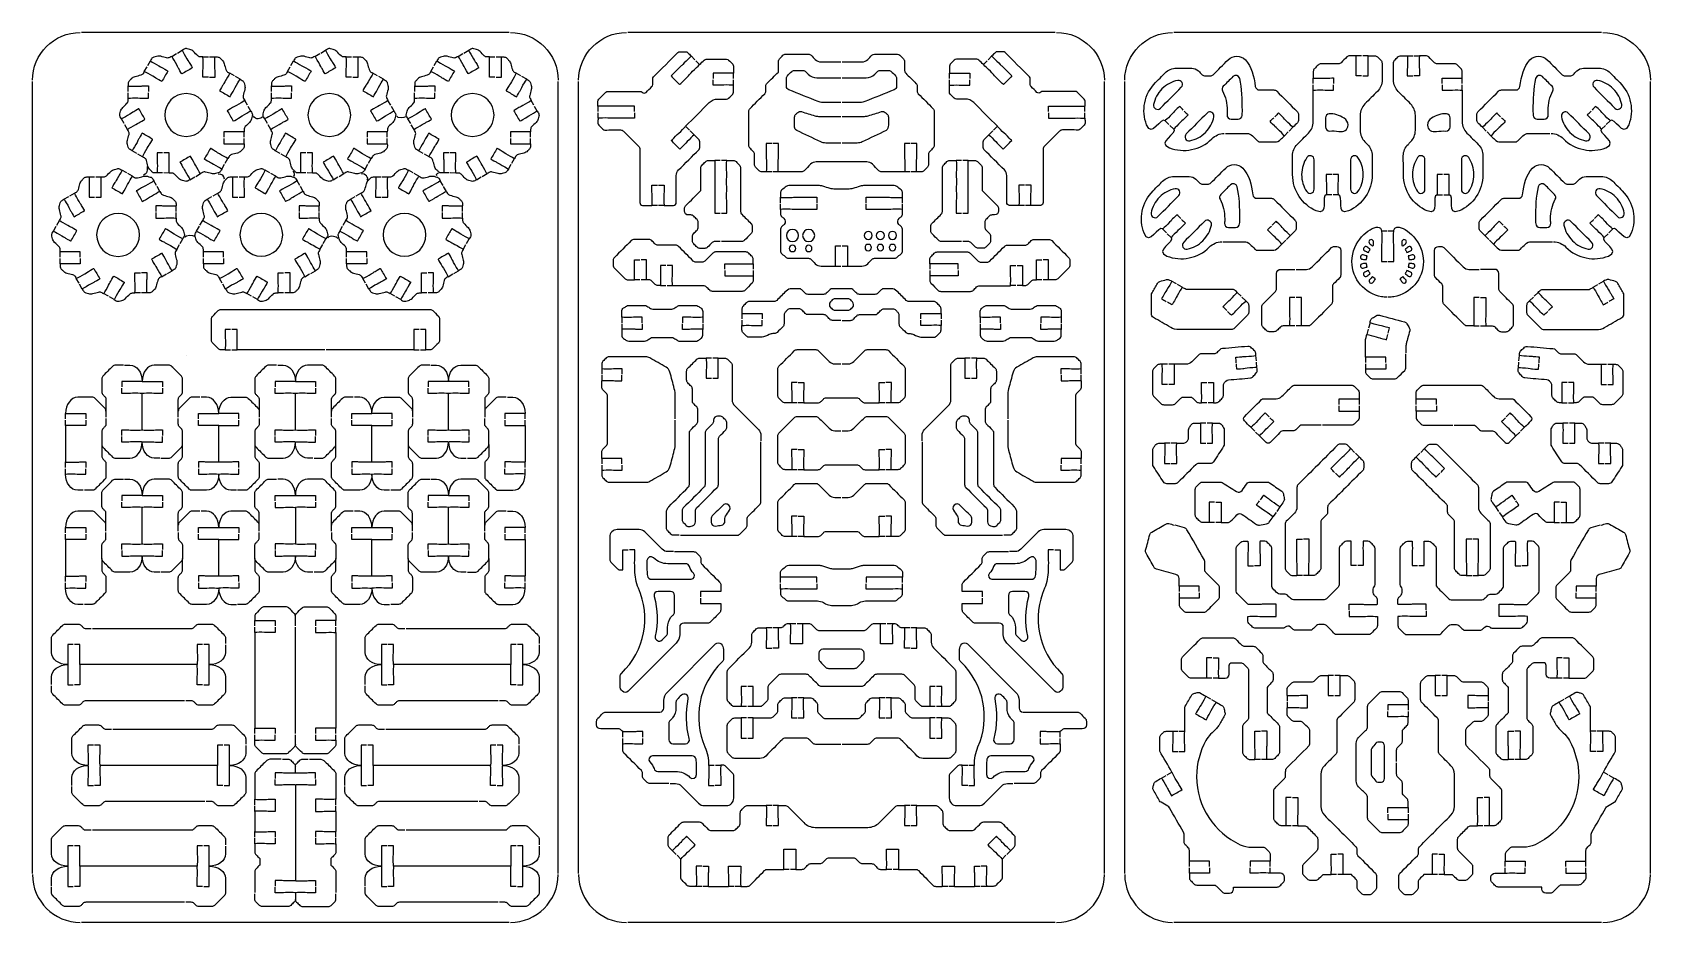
# Model space of a CAD drawing. Extents: x 0 to 400, y 230 to 450.
import ezdxf

# ---------------------------------------------------------------- set-up
doc = ezdxf.new("R2010")
doc.units = 0
doc.header["$MEASUREMENT"] = 0
doc.layers.add('DEFAULT', color=18, linetype='CONTINUOUS')

msp = doc.modelspace()

# ---------------------------------------------------------------- linework, layer by layer
at = {"layer": 'DEFAULT', "color": 1}
for points in [[(117.85, 450), (12.15, 450)], [(252.85, 450), (147.15, 450)], [(387.85, 450), (282.15, 450)], [(34.44, 444.07), (35.61, 444.75)], [(35.87, 444.9), (37.03, 445.57)], [(69.85, 444.07), (71.02, 444.75)], [(71.28, 444.9), (72.45, 445.57)], [(105.26, 444.07), (106.43, 444.75)], [(106.69, 444.9), (107.86, 445.57)], [(163.77, 443.22), (162.82, 444.17)], [(236.23, 443.22), (237.18, 444.17)], [(328.56, 444.22), (327.2, 444.22)], [(330.2, 444.22), (328.85, 444.22)], [(339.85, 444.22), (341.19, 444.22)], [(341.49, 444.22), (342.84, 444.22)], [(27.67, 440.35), (28.35, 441.52)], [(28.5, 441.78), (29.17, 442.95)], [(42.16, 443.92), (43.51, 443.92)], [(43.81, 443.92), (45.16, 443.92)], [(63.08, 440.35), (63.76, 441.52)], [(63.91, 441.78), (64.58, 442.95)], [(77.57, 443.92), (78.92, 443.92)], [(79.22, 443.92), (80.57, 443.92)], [(98.49, 440.35), (99.17, 441.52)], [(99.32, 441.78), (99.99, 442.95)], [(112.98, 443.92), (114.33, 443.92)], [(114.63, 443.92), (115.98, 443.92)], [(164.94, 442.05), (163.98, 443)], [(235.06, 442.05), (236.02, 443)], [(0, 242.15), (0, 437.85)], [(23.67, 435.39), (23.67, 436.75)], [(49.94, 439.24), (48.77, 439.91)], [(51.36, 438.41), (50.2, 439.08)], [(59.09, 435.39), (59.09, 436.75)], [(85.35, 439.24), (84.18, 439.91)], [(86.78, 438.41), (85.61, 439.08)], [(94.5, 435.39), (94.5, 436.75)], [(120.76, 439.24), (119.59, 439.91)], [(122.19, 438.41), (121.02, 439.08)], [(130, 242.15), (130, 437.85)], [(135, 242.15), (135, 437.85)], [(173.31, 438.6), (173.31, 439.95)], [(173.31, 436.95), (173.31, 438.3)], [(226.69, 438.6), (226.69, 439.95)], [(226.69, 436.95), (226.69, 438.3)], [(265, 242.15), (265, 437.85)], [(270, 242.15), (270, 437.85)], [(316.61, 437.37), (316.61, 438.72)], [(316.61, 435.72), (316.61, 437.07)], [(353.43, 437.36), (353.43, 438.71)], [(353.43, 435.71), (353.43, 437.06)], [(400, 242.15), (400, 437.85)], [(23.67, 433.74), (23.67, 435.09)], [(53.16, 431.98), (52.49, 433.14)], [(59.08, 433.74), (59.08, 435.09)], [(88.57, 431.98), (87.9, 433.14)], [(94.49, 433.74), (94.49, 435.09)], [(123.99, 431.98), (123.31, 433.14)], [(22.69, 427.45), (22.01, 428.62)], [(53.99, 430.55), (53.31, 431.72)], [(58.1, 427.45), (57.42, 428.62)], [(89.4, 430.55), (88.73, 431.72)], [(93.51, 427.45), (92.84, 428.62)], [(124.81, 430.55), (124.14, 431.72)], [(139.82, 430.44), (139.82, 431.79)], [(139.82, 428.79), (139.82, 430.14)], [(260.18, 430.44), (260.18, 431.79)], [(260.18, 428.79), (260.18, 430.14)], [(279.99, 428.18), (280.95, 427.23)], [(390.01, 428.18), (389.05, 427.23)], [(23.51, 426.02), (22.84, 427.19)], [(52.33, 424.07), (52.33, 425.42)], [(58.92, 426.02), (58.25, 427.19)], [(87.74, 424.07), (87.74, 425.42)], [(94.34, 426.02), (93.66, 427.19)], [(123.15, 424.07), (123.15, 425.42)], [(162.41, 425.84), (161.46, 426.79)], [(163.58, 424.67), (162.62, 425.63)], [(236.42, 424.67), (237.38, 425.63)], [(237.59, 425.84), (238.54, 426.79)], [(281.16, 427.02), (282.11, 426.06)], [(310.42, 425.38), (309.46, 424.43)], [(311.59, 426.55), (310.63, 425.59)], [(358.41, 426.55), (359.37, 425.59)], [(359.58, 425.38), (360.54, 424.43)], [(388.84, 427.02), (387.89, 426.06)], [(25.8, 420.08), (24.63, 420.76)], [(52.33, 422.42), (52.33, 423.77)], [(61.21, 420.08), (60.05, 420.76)], [(87.74, 422.42), (87.74, 423.77)], [(96.63, 420.08), (95.46, 420.76)], [(123.15, 422.42), (123.15, 423.77)], [(27.23, 419.26), (26.06, 419.93)], [(46.83, 416.22), (47.5, 417.39)], [(47.65, 417.65), (48.33, 418.81)], [(62.64, 419.26), (61.47, 419.93)], [(82.24, 416.22), (82.91, 417.39)], [(83.06, 417.65), (83.74, 418.81)], [(98.05, 419.26), (96.89, 419.93)], [(117.65, 416.22), (118.32, 417.39)], [(118.48, 417.65), (119.15, 418.81)], [(170, 418.34), (168.65, 418.34)], [(171.65, 418.34), (170.3, 418.34)], [(229.7, 418.35), (228.35, 418.35)], [(231.35, 418.35), (230, 418.35)], [(14.02, 414.27), (15.37, 414.27)], [(15.67, 414.27), (17.02, 414.28)], [(23.31, 415.26), (22.14, 415.93)], [(24.74, 414.43), (23.57, 415.1)], [(30.68, 412.13), (30.01, 413.3)], [(32.19, 415.25), (30.84, 415.25)], [(33.84, 415.24), (32.49, 415.25)], [(38.96, 413.59), (40.13, 414.27)], [(40.39, 414.42), (41.56, 415.09)], [(49.43, 414.27), (50.78, 414.27)], [(51.08, 414.28), (52.43, 414.28)], [(58.72, 415.26), (57.55, 415.93)], [(60.15, 414.43), (58.98, 415.11)], [(66.09, 412.14), (65.42, 413.31)], [(67.6, 415.25), (66.25, 415.25)], [(69.25, 415.24), (67.9, 415.25)], [(74.37, 413.59), (75.54, 414.27)], [(75.8, 414.42), (76.97, 415.09)], [(84.84, 414.27), (86.19, 414.27)], [(86.49, 414.28), (87.84, 414.28)], [(94.14, 415.26), (92.96, 415.93)], [(95.56, 414.43), (94.39, 415.11)], [(101.51, 412.14), (100.83, 413.31)], [(103.01, 415.25), (101.66, 415.25)], [(104.66, 415.24), (103.31, 415.25)], [(109.78, 413.59), (110.95, 414.27)], [(111.21, 414.42), (112.38, 415.09)], [(182.75, 415.54), (181.4, 415.54)], [(184.4, 415.54), (183.05, 415.54)], [(216.95, 415.54), (215.6, 415.54)], [(218.6, 415.54), (217.25, 415.54)], [(7.81, 408.76), (8.98, 409.44)], [(9.24, 409.59), (10.41, 410.27)], [(31.51, 410.71), (30.83, 411.88)], [(43.23, 408.77), (44.39, 409.45)], [(44.66, 409.59), (45.82, 410.27)], [(66.92, 410.71), (66.25, 411.88)], [(78.64, 408.77), (79.81, 409.45)], [(80.07, 409.59), (81.23, 410.27)], [(102.33, 410.71), (101.66, 411.88)], [(184.89, 407.9), (184.89, 409.25)], [(215.11, 407.9), (215.11, 409.25)], [(321.19, 409.87), (319.83, 409.87)], [(322.83, 409.87), (321.49, 409.87)], [(347.22, 409.87), (348.56, 409.87)], [(348.86, 409.87), (350.21, 409.87)], [(35.51, 405.75), (35.51, 407.1)], [(35.51, 404.1), (35.51, 405.45)], [(70.92, 405.76), (70.92, 407.1)], [(70.92, 404.1), (70.92, 405.45)], [(106.33, 405.76), (106.33, 407.1)], [(106.33, 404.1), (106.33, 405.45)], [(154.5, 407.25), (153.15, 407.25)], [(156.15, 407.25), (154.8, 407.25)], [(184.89, 406.25), (184.89, 407.6)], [(215.11, 406.25), (215.11, 407.6)], [(245.2, 407.25), (243.85, 407.25)], [(246.85, 407.25), (245.5, 407.25)], [(5.19, 400.9), (5.87, 402.07)], [(6.02, 402.33), (6.69, 403.5)], [(40.61, 400.9), (41.28, 402.08)], [(41.43, 402.33), (42.1, 403.5)], [(76.02, 400.9), (76.69, 402.08)], [(76.84, 402.33), (77.52, 403.5)], [(279.37, 401.42), (280.32, 400.46)], [(280.53, 400.25), (281.49, 399.29)], [(334.85, 400.9), (333.5, 400.9)], [(336.5, 400.9), (335.15, 400.9)], [(389.47, 400.25), (388.51, 399.29)], [(390.63, 401.42), (389.68, 400.46)], [(35.67, 396.38), (36.34, 397.55)], [(36.5, 397.81), (37.17, 398.97)], [(71.08, 396.38), (71.76, 397.55)], [(71.91, 397.81), (72.58, 398.98)], [(106.49, 396.38), (107.17, 397.55)], [(107.32, 397.81), (107.99, 398.98)], [(309.79, 398.62), (308.84, 397.66)], [(310.96, 399.78), (310.01, 398.82)], [(359.04, 399.78), (359.99, 398.82)], [(360.21, 398.62), (361.16, 397.66)], [(6.85, 394.43), (6.85, 395.78)], [(6.86, 392.78), (6.86, 394.13)], [(42.26, 394.43), (42.26, 395.78)], [(42.27, 392.78), (42.27, 394.13)], [(77.68, 394.43), (77.68, 395.78)], [(77.68, 392.78), (77.68, 394.13)], [(178.19, 392.81), (178.19, 391.46)], [(198.5, 392.25), (199.86, 392.25)], [(200.16, 392.25), (201.5, 392.25)], [(221.81, 392.81), (221.81, 391.46)], [(11.53, 388), (10.85, 389.17)], [(31.95, 389.61), (33.12, 390.29)], [(33.38, 390.44), (34.54, 391.11)], [(46.94, 388.01), (46.26, 389.18)], [(67.36, 389.62), (68.53, 390.29)], [(68.79, 390.44), (69.96, 391.11)], [(82.35, 388.01), (81.68, 389.18)], [(102.77, 389.62), (103.94, 390.29)], [(104.2, 390.44), (105.37, 391.11)], [(150.16, 388.83), (148.82, 388.83)], [(151.82, 388.83), (150.46, 388.83)], [(178.19, 391.16), (178.19, 389.81)], [(221.81, 391.16), (221.81, 389.81)], [(249.53, 388.83), (248.19, 388.83)], [(251.19, 388.83), (249.83, 388.83)], [(282.78, 387.82), (281.61, 388.5)], [(387.22, 387.82), (388.39, 388.5)], [(12.35, 386.57), (11.68, 387.74)], [(18.79, 384.78), (17.62, 385.45)], [(20.21, 383.95), (19.05, 384.63)], [(26.69, 385.6), (25.34, 385.6)], [(28.34, 385.6), (26.99, 385.6)], [(47.76, 386.58), (47.09, 387.75)], [(54.2, 384.78), (53.03, 385.46)], [(55.63, 383.95), (54.46, 384.63)], [(62.1, 385.61), (60.75, 385.61)], [(63.75, 385.61), (62.4, 385.61)], [(83.18, 386.58), (82.5, 387.75)], [(89.61, 384.78), (88.44, 385.46)], [(91.04, 383.95), (89.87, 384.63)], [(97.51, 385.61), (96.16, 385.61)], [(99.16, 385.61), (97.82, 385.61)], [(156.58, 387.4), (155.23, 387.4)], [(158.23, 387.4), (156.88, 387.4)], [(243.12, 387.41), (241.77, 387.41)], [(244.77, 387.41), (243.42, 387.41)], [(284.21, 387), (283.04, 387.67)], [(298.78, 384.79), (297.82, 385.74)], [(299.94, 383.62), (298.99, 384.58)], [(370.06, 383.62), (371.01, 384.58)], [(371.22, 384.79), (372.18, 385.74)], [(385.79, 387), (386.96, 387.67)], [(175.39, 380.55), (175.39, 379.2)], [(224.61, 380.55), (224.61, 379.2)], [(145.69, 379.61), (145.69, 378.26)], [(145.69, 377.96), (145.69, 376.61)], [(165.69, 379.61), (165.69, 378.25)], [(165.69, 377.95), (165.69, 376.61)], [(175.39, 378.9), (175.39, 377.56)], [(224.61, 378.9), (224.61, 377.56)], [(234.31, 379.61), (234.31, 378.26)], [(234.31, 377.96), (234.31, 376.61)], [(254.31, 379.61), (254.31, 378.25)], [(254.31, 377.95), (254.31, 376.61)], [(312.09, 377.44), (310.74, 377.44)], [(313.74, 377.44), (312.38, 377.44)], [(330.21, 376.65), (329.86, 375.35)], [(330.64, 378.25), (330.29, 376.94)], [(356.27, 377.44), (357.61, 377.44)], [(357.91, 377.44), (359.26, 377.44)], [(38.01, 370.07), (38, 370.07)], [(47.66, 371.55), (49.01, 371.55)], [(49.31, 371.55), (50.66, 371.55)], [(94.26, 371.55), (95.61, 371.55)], [(95.91, 371.55), (97.26, 371.55)], [(167.9, 369.51), (166.55, 369.51)], [(169.55, 369.51), (168.2, 369.51)], [(231.8, 369.51), (230.45, 369.51)], [(233.45, 369.51), (232.1, 369.51)], [(302.56, 368.8), (302.44, 370.15)], [(302.7, 367.16), (302.58, 368.51)], [(329.52, 369.76), (329.52, 368.41)], [(329.52, 368.11), (329.52, 366.76)], [(367.3, 367.16), (367.42, 368.51)], [(367.45, 368.8), (367.56, 370.15)], [(140.73, 366.92), (140.73, 365.57)], [(140.73, 365.27), (140.73, 363.93)], [(259.27, 365.57), (259.27, 366.92)], [(259.27, 363.92), (259.27, 365.27)], [(280.62, 367.98), (279.27, 367.98)], [(282.26, 367.98), (280.92, 367.98)], [(387.74, 367.98), (389.09, 367.98)], [(389.39, 367.98), (390.74, 367.98)], [(189.02, 358.45), (187.67, 358.45)], [(190.67, 358.45), (189.32, 358.45)], [(210.68, 358.45), (209.33, 358.45)], [(212.33, 358.45), (210.98, 358.45)], [(290.33, 358.48), (288.98, 358.48)], [(291.98, 358.48), (290.63, 358.48)], [(327.94, 359.37), (327.94, 358.02)], [(327.94, 357.72), (327.94, 356.37)], [(342.06, 358.02), (342.06, 359.37)], [(342.06, 356.37), (342.06, 357.72)], [(378.02, 358.48), (379.37, 358.48)], [(379.67, 358.48), (381.02, 358.48)], [(8.2, 354.48), (8.2, 355.82)], [(8.2, 352.83), (8.2, 354.18)], [(121.8, 354.48), (121.8, 355.82)], [(121.8, 352.83), (121.8, 354.18)], [(290.05, 353.46), (288.7, 353.46)], [(291.7, 353.46), (290.35, 353.46)], [(302.15, 351.45), (301.2, 352.4), (301.2, 352.4)], [(368.8, 352.4), (367.85, 351.45)], [(379.65, 353.46), (378.29, 353.46)], [(381.3, 353.46), (379.95, 353.46)], [(281.22, 348.46), (279.87, 348.46)], [(282.87, 348.46), (281.52, 348.46)], [(302.36, 351.24), (303.32, 350.28)], [(367.64, 351.24), (366.68, 350.28)], [(388.48, 348.46), (387.13, 348.46)], [(390.13, 348.46), (388.78, 348.46)], [(140.73, 344.73), (140.73, 343.38)], [(259.27, 343.38), (259.27, 344.73)], [(326.84, 346.2), (325.89, 347.15)], [(328.01, 345.03), (327.05, 345.99)], [(341.99, 345.03), (342.95, 345.99)], [(343.16, 346.2), (344.11, 347.15)], [(8.2, 342.48), (8.2, 343.83)], [(8.2, 340.83), (8.2, 342.18)], [(121.8, 342.48), (121.8, 343.83)], [(121.8, 340.83), (121.8, 342.18)], [(140.73, 343.08), (140.73, 341.73)], [(189.02, 341.93), (187.67, 341.93)], [(190.67, 341.93), (189.32, 341.93)], [(210.68, 341.93), (209.33, 341.93)], [(212.33, 341.93), (210.98, 341.93)], [(259.27, 341.73), (259.27, 343.08)], [(308.37, 332.74), (307.6, 331.63)], [(361.63, 332.74), (362.4, 331.63)], [(292.21, 328.89), (290.86, 328.89)], [(293.86, 328.89), (292.52, 328.89)], [(307.42, 331.39), (306.65, 330.28)], [(362.58, 331.39), (363.35, 330.28)], [(376.14, 328.89), (377.48, 328.89)], [(377.79, 328.89), (379.14, 328.89)], [(8.2, 326.3), (8.2, 327.65)], [(8.2, 324.65), (8.2, 326)], [(121.8, 326.3), (121.8, 327.65)], [(121.8, 324.65), (121.8, 326)], [(189.02, 325.41), (187.67, 325.41)], [(190.67, 325.41), (189.32, 325.41)], [(210.68, 325.41), (209.33, 325.41)], [(212.33, 325.41), (210.98, 325.41)], [(8.2, 314.3), (8.2, 315.65)], [(8.2, 312.66), (8.2, 314)], [(121.8, 314.3), (121.8, 315.65)], [(121.8, 312.66), (121.8, 314)], [(184.89, 314.05), (184.89, 315.4)], [(184.89, 312.4), (184.89, 313.75)], [(215.11, 314.05), (215.11, 315.4)], [(215.11, 312.4), (215.11, 313.75)], [(283.43, 313.16), (283.43, 311.81)], [(313.92, 315.8), (312.57, 315.8)], [(315.57, 315.8), (314.22, 315.8)], [(354.43, 315.8), (355.77, 315.8)], [(356.08, 315.8), (357.43, 315.8)], [(386.57, 311.81), (386.57, 313.16)], [(283.43, 311.51), (283.43, 310.16)], [(386.57, 310.16), (386.57, 311.51)], [(55, 303.34), (55, 304.69)], [(75, 303.34), (75, 304.69)], [(55, 301.69), (55, 303.04)], [(65, 276.73), (65, 303.04)], [(75, 301.69), (75, 303.04)], [(182.75, 302.86), (181.4, 302.86)], [(184.4, 302.86), (183.05, 302.86)], [(188.75, 303.86), (187.41, 303.86)], [(190.4, 303.86), (189.05, 303.86)], [(210.95, 303.86), (209.6, 303.86)], [(212.6, 303.86), (211.25, 303.86)], [(216.95, 302.86), (215.6, 302.86)], [(218.6, 302.86), (217.25, 302.86)], [(291.54, 290.4), (290.19, 290.4)], [(293.19, 290.4), (291.84, 290.4)], [(321.62, 291.1), (320.27, 291.1)], [(323.27, 291.1), (321.92, 291.1)], [(348.08, 291.1), (346.73, 291.1)], [(349.73, 291.1), (348.38, 291.1)], [(378.16, 290.4), (376.81, 290.4)], [(379.81, 290.4), (378.46, 290.4)], [(189.02, 285.58), (187.67, 285.58)], [(190.67, 285.58), (189.32, 285.58)], [(210.68, 285.58), (209.33, 285.58)], [(212.33, 285.58), (210.98, 285.58)], [(290.04, 285.95), (291.21, 285.27)], [(291.47, 285.12), (292.64, 284.45)], [(310.17, 286.1), (310.17, 284.76)], [(310.17, 284.46), (310.17, 283.1)], [(359.83, 286.1), (359.83, 284.76)], [(359.83, 284.46), (359.83, 283.1)], [(378.53, 285.12), (377.36, 284.45)], [(379.96, 285.95), (378.79, 285.27)], [(176.55, 283.37), (175.2, 283.37)], [(176.55, 280.58), (175.2, 280.58)], [(178.2, 283.37), (176.85, 283.37)], [(178.2, 280.58), (176.85, 280.58)], [(223.15, 280.58), (221.8, 280.58)], [(223.15, 283.37), (221.81, 283.37)], [(224.8, 283.37), (223.45, 283.37)], [(224.8, 280.58), (223.45, 280.58)], [(340.04, 283.85), (340.04, 282.5)], [(340.04, 282.2), (340.04, 280.85)], [(55, 276.73), (55, 278.08)], [(55, 275.08), (55, 276.43)], [(75, 276.73), (75, 278.08)], [(75, 275.08), (75, 276.43)], [(145.93, 275.84), (145.93, 277.19)], [(254.07, 275.84), (254.07, 277.19)], [(281.84, 277.29), (283.19, 277.29)], [(283.49, 277.29), (284.84, 277.29)], [(386.51, 277.29), (385.16, 277.29)], [(388.16, 277.29), (386.81, 277.29)], [(145.93, 274.19), (145.93, 275.54)], [(254.07, 274.19), (254.07, 275.54)], [(167.17, 268.91), (168.52, 268.91)], [(168.82, 268.91), (170.17, 268.91)], [(229.83, 268.91), (231.19, 268.91)], [(231.49, 268.91), (232.83, 268.91)], [(303.53, 270.29), (302.18, 270.29)], [(305.18, 270.29), (303.83, 270.29)], [(366.17, 270.29), (364.82, 270.29)], [(367.82, 270.29), (366.47, 270.29)], [(279.07, 265.69), (280.24, 266.36)], [(280.5, 266.51), (281.67, 267.19)], [(389.5, 266.51), (388.33, 267.19)], [(390.93, 265.69), (389.76, 266.36)], [(55, 259.14), (55, 260.49)], [(75, 259.14), (75, 260.49)], [(55, 257.49), (55, 258.84)], [(75, 257.49), (75, 258.84)], [(182.75, 258.96), (181.41, 258.96)], [(184.4, 258.96), (183.05, 258.96)], [(216.95, 258.96), (215.61, 258.96)], [(218.61, 258.96), (217.25, 258.96)], [(340.04, 258.46), (340.04, 257.11)], [(340.04, 256.81), (340.04, 255.46)], [(55, 251.14), (55, 252.49)], [(75, 251.14), (75, 252.49)], [(311.14, 253.94), (309.79, 253.94)], [(312.79, 253.94), (311.44, 253.94)], [(358.56, 253.94), (357.21, 253.94)], [(360.21, 253.94), (358.86, 253.94)], [(55, 249.49), (55, 250.84)], [(75, 249.49), (75, 250.84)], [(159.13, 246.84), (158.18, 247.79)], [(160.3, 245.67), (159.35, 246.63)], [(240.65, 246.63), (239.7, 245.67)], [(241.82, 247.79), (240.87, 246.84)], [(285.98, 243.87), (285.98, 245.22)], [(305.98, 243.87), (305.98, 245.22)], [(364.02, 243.87), (364.02, 245.22)], [(384.02, 243.87), (384.02, 245.22)], [(187.08, 243.16), (185.73, 243.16)], [(188.73, 243.16), (187.38, 243.16)], [(212.47, 243.16), (211.12, 243.16)], [(214.12, 243.16), (212.77, 243.16)], [(285.98, 242.22), (285.98, 243.57)], [(305.98, 242.22), (305.98, 243.57)], [(322.38, 241.88), (321.03, 241.88)], [(324.03, 241.88), (322.68, 241.88)], [(347.32, 241.88), (345.97, 241.88)], [(348.97, 241.88), (347.62, 241.88)], [(364.02, 242.22), (364.02, 243.57)], [(384.02, 242.22), (384.02, 243.57)], [(165.44, 238.96), (164.09, 238.96)], [(167.09, 238.96), (165.74, 238.96)], [(173.45, 238.96), (172.1, 238.96)], [(175.1, 238.96), (173.75, 238.96)], [(226.26, 238.96), (224.91, 238.96)], [(227.91, 238.96), (226.56, 238.96)], [(234.26, 238.96), (232.91, 238.96)], [(235.91, 238.96), (234.56, 238.96)], [(117.85, 230), (12.15, 230)], [(252.85, 230), (147.15, 230)], [(387.85, 230), (282.15, 230)]]:
    msp.add_lwpolyline(points, dxfattribs=at)
for points in [[(0, 438.15), (0.08, 444.66), (5.34, 449.92), (11.85, 450)], [(118.15, 450), (124.66, 449.92), (129.92, 444.66), (130, 438.15)], [(135, 438.15), (135.08, 444.66), (140.34, 449.92), (146.85, 450)], [(253.15, 450), (259.66, 449.92), (264.92, 444.66), (265, 438.15)], [(270, 438.15), (270.08, 444.66), (275.34, 449.92), (281.85, 450)], [(388.15, 450), (394.66, 449.92), (399.92, 444.66), (400, 438.15)], [(56.85, 429.1), (56.62, 428.63), (55.1, 428.27), (54.67, 429.31)], [(92.26, 429.1), (92.04, 428.83), (90.22, 428.75), (90.09, 429.31)], [(28.41, 416.82), (28.41, 415.44), (28.08, 414.91), (27.51, 414.69)], [(47.47, 413.7), (47.47, 414.68), (46.91, 414.97), (45.96, 414.97)], [(64.53, 414.56), (64.95, 414.44), (64.93, 415.3), (64.5, 415.73)], [(82.79, 413.5), (83.28, 413.98), (82.28, 415.24), (81.37, 414.97)], [(99.94, 414.56), (99.8, 414.77), (100.13, 415.35), (100.4, 415.25)], [(37.68, 399.48), (37.95, 399.86), (39.75, 400.01), (40.04, 399.66)], [(75.5, 399.02), (75.37, 399.5), (73.51, 399.93), (73.06, 399.23)], [(0, 241.85), (0.08, 235.34), (5.34, 230.08), (11.85, 230)], [(118.15, 230), (124.66, 230.08), (129.92, 235.34), (130, 241.85)], [(135, 241.85), (135.08, 235.34), (140.34, 230.08), (146.85, 230)], [(253.15, 230), (259.66, 230.08), (264.92, 235.34), (265, 241.85)], [(270, 241.85), (270.08, 235.34), (275.34, 230.08), (281.85, 230)], [(388.15, 230), (394.66, 230.08), (399.92, 235.34), (400, 241.85)]]:
    msp.add_open_spline(points, degree=3, dxfattribs=at)
for points, knots in [([(43.51, 438.91), (43.06, 438.91), (42.61, 438.91), (42.16, 438.91), (42.16, 439.41), (42.16, 439.91), (42.16, 440.41), (42.16, 440.63), (42.21, 441.2), (42.21, 442.16), (42.21, 443.13), (42.18, 443.92), (42.16, 443.92), (41.97, 443.92), (41.78, 443.92), (41.6, 443.92), (41.33, 443.92), (41.08, 444.02), (40.89, 444.21), (40.54, 444.56), (40.18, 444.91), (39.83, 445.26), (39.58, 445.51), (39.27, 445.69), (38.94, 445.78), (38.72, 445.84), (38.5, 445.89), (38.28, 445.95), (38.02, 446.02), (37.75, 445.99), (37.52, 445.85), (37.36, 445.76), (37.2, 445.67), (37.03, 445.57), (37.01, 445.56), (37.38, 444.87), (37.87, 444.03), (38.35, 443.2), (38.68, 442.73), (38.78, 442.54), (39.22, 441.79), (39.54, 441.24), (39.54, 441.24), (38.67, 440.74), (37.8, 440.24), (36.94, 439.74), (36.94, 439.74), (36.62, 440.28), (36.18, 441.04), (36.08, 441.23), (35.84, 441.74), (35.35, 442.58), (34.89, 443.4), (34.48, 444.04), (34.44, 444.07), (34.27, 443.98), (34.11, 443.88), (33.95, 443.79), (33.72, 443.66), (33.45, 443.63), (33.19, 443.69), (32.71, 443.82), (32.23, 443.95), (31.75, 444.08), (31.41, 444.16), (31.05, 444.16), (30.72, 444.07), (30.5, 444.01), (30.28, 443.96), (30.06, 443.9), (29.8, 443.83), (29.58, 443.66), (29.45, 443.43), (29.36, 443.27), (29.26, 443.11), (29.17, 442.95), (29.2, 442.9), (29.85, 442.5), (30.66, 442.03), (31.5, 441.55), (32.02, 441.31), (32.2, 441.2), (32.96, 440.76), (33.5, 440.45), (33.5, 440.45), (33, 439.58), (32.5, 438.72), (32, 437.85), (32, 437.85), (31.46, 438.16), (30.7, 438.6), (30.51, 438.71), (30.05, 439.04), (29.21, 439.52), (28.39, 439.99), (27.72, 440.35), (27.67, 440.35), (27.58, 440.19), (27.48, 440.02), (27.39, 439.86), (27.25, 439.63), (27.04, 439.47), (26.78, 439.4), (26.3, 439.27), (25.82, 439.14), (25.34, 439.01), (25, 438.92), (24.69, 438.74), (24.45, 438.49), (24.29, 438.33), (24.13, 438.17), (23.97, 438.01), (23.78, 437.82), (23.67, 437.56), (23.67, 437.3), (23.67, 437.12), (23.67, 436.93), (23.67, 436.75), (23.76, 436.71), (24.51, 436.7), (25.42, 436.7), (26.38, 436.7), (26.96, 436.75), (27.17, 436.75), (27.67, 436.75), (28.17, 436.75), (28.67, 436.75), (28.67, 436.3), (28.67, 435.85), (28.67, 435.39)], [0, 0, 0, 0, 3.83, 3.83, 3.83, 8.09, 8.09, 8.09, 9.09, 9.09, 9.09, 10.09, 10.09, 10.09, 11.68, 11.68, 11.68, 12.68, 12.68, 12.68, 16.915576, 16.915576, 16.915576, 17.915576, 17.915576, 17.915576, 19.851267, 19.851267, 19.851267, 20.851267, 20.851267, 20.851267, 22.441392, 22.441392, 22.441392, 23.441392, 23.441392, 23.441392, 24.441392, 24.441392, 24.441392, 25.441392, 25.441392, 25.441392, 33.949001, 33.949001, 33.949001, 34.949001, 34.949001, 34.949001, 35.949001, 35.949001, 35.949001, 36.949001, 36.949001, 36.949001, 38.552778, 38.552778, 38.552778, 39.552778, 39.552778, 39.552778, 43.785531, 43.785531, 43.785531, 44.785531, 44.785531, 44.785531, 46.721222, 46.721222, 46.721222, 47.721222, 47.721222, 47.721222, 49.307696, 49.307696, 49.307696, 50.307696, 50.307696, 50.307696, 51.307696, 51.307696, 51.307696, 52.307696, 52.307696, 52.307696, 60.820304, 60.820304, 60.820304, 61.820304, 61.820304, 61.820304, 62.820304, 62.820304, 62.820304, 63.820304, 63.820304, 63.820304, 65.424081, 65.424081, 65.424081, 66.424081, 66.424081, 66.424081, 70.65942, 70.65942, 70.65942, 71.65942, 71.65942, 71.65942, 73.589835, 73.589835, 73.589835, 74.589835, 74.589835, 74.589835, 76.159835, 76.159835, 76.159835, 77.159835, 77.159835, 77.159835, 78.159835, 78.159835, 78.159835, 82.409835, 82.409835, 82.409835, 86.239835, 86.239835, 86.239835, 86.239835]), ([(78.92, 438.91), (78.47, 438.91), (78.02, 438.91), (77.57, 438.91), (77.57, 439.41), (77.57, 439.91), (77.57, 440.41), (77.57, 440.63), (77.62, 441.2), (77.62, 442.16), (77.62, 443.13), (77.6, 443.92), (77.57, 443.92), (77.38, 443.92), (77.19, 443.92), (77.01, 443.92), (76.74, 443.92), (76.49, 444.02), (76.3, 444.21), (75.95, 444.56), (75.6, 444.91), (75.24, 445.26), (74.99, 445.51), (74.69, 445.69), (74.35, 445.78), (74.13, 445.84), (73.91, 445.89), (73.69, 445.95), (73.43, 446.02), (73.16, 445.99), (72.93, 445.85), (72.77, 445.76), (72.61, 445.67), (72.45, 445.57), (72.42, 445.56), (72.8, 444.87), (73.28, 444.03), (73.76, 443.2), (74.09, 442.73), (74.2, 442.54), (74.63, 441.79), (74.95, 441.24), (74.95, 441.24), (74.08, 440.74), (73.21, 440.24), (72.35, 439.74), (72.35, 439.74), (72.03, 440.28), (71.6, 441.04), (71.49, 441.23), (71.25, 441.74), (70.77, 442.58), (70.3, 443.4), (69.9, 444.04), (69.85, 444.07), (69.69, 443.98), (69.52, 443.88), (69.36, 443.79), (69.13, 443.66), (68.86, 443.63), (68.6, 443.69), (68.12, 443.82), (67.64, 443.95), (67.16, 444.08), (66.82, 444.16), (66.47, 444.16), (66.13, 444.07), (65.91, 444.01), (65.69, 443.96), (65.47, 443.9), (65.21, 443.83), (65, 443.66), (64.86, 443.43), (64.77, 443.27), (64.68, 443.11), (64.58, 442.95), (64.61, 442.9), (65.26, 442.5), (66.07, 442.03), (66.91, 441.55), (67.43, 441.31), (67.61, 441.2), (68.37, 440.76), (68.91, 440.45), (68.91, 440.45), (68.41, 439.58), (67.91, 438.72), (67.41, 437.85), (67.41, 437.85), (66.87, 438.16), (66.11, 438.6), (65.93, 438.71), (65.46, 439.04), (64.62, 439.52), (63.81, 439.99), (63.14, 440.35), (63.08, 440.35), (62.99, 440.19), (62.89, 440.02), (62.8, 439.86), (62.67, 439.63), (62.45, 439.47), (62.19, 439.4), (61.71, 439.27), (61.23, 439.14), (60.75, 439.01), (60.42, 438.92), (60.11, 438.74), (59.86, 438.49), (59.7, 438.33), (59.54, 438.17), (59.38, 438.01), (59.19, 437.82), (59.08, 437.56), (59.09, 437.3), (59.09, 437.12), (59.09, 436.93), (59.09, 436.75), (59.17, 436.71), (59.92, 436.7), (60.83, 436.7), (61.8, 436.7), (62.37, 436.75), (62.58, 436.75), (63.08, 436.75), (63.58, 436.75), (64.08, 436.75), (64.08, 436.3), (64.08, 435.85), (64.08, 435.39)], [0, 0, 0, 0, 3.83, 3.83, 3.83, 8.09, 8.09, 8.09, 9.09, 9.09, 9.09, 10.09, 10.09, 10.09, 11.68, 11.68, 11.68, 12.68, 12.68, 12.68, 16.915576, 16.915576, 16.915576, 17.915576, 17.915576, 17.915576, 19.851267, 19.851267, 19.851267, 20.851267, 20.851267, 20.851267, 22.441392, 22.441392, 22.441392, 23.441392, 23.441392, 23.441392, 24.441392, 24.441392, 24.441392, 25.441392, 25.441392, 25.441392, 33.949001, 33.949001, 33.949001, 34.949001, 34.949001, 34.949001, 35.949001, 35.949001, 35.949001, 36.949001, 36.949001, 36.949001, 38.552778, 38.552778, 38.552778, 39.552778, 39.552778, 39.552778, 43.785531, 43.785531, 43.785531, 44.785531, 44.785531, 44.785531, 46.721222, 46.721222, 46.721222, 47.721222, 47.721222, 47.721222, 49.307696, 49.307696, 49.307696, 50.307696, 50.307696, 50.307696, 51.307696, 51.307696, 51.307696, 52.307696, 52.307696, 52.307696, 60.820304, 60.820304, 60.820304, 61.820304, 61.820304, 61.820304, 62.820304, 62.820304, 62.820304, 63.820304, 63.820304, 63.820304, 65.424081, 65.424081, 65.424081, 66.424081, 66.424081, 66.424081, 70.65942, 70.65942, 70.65942, 71.65942, 71.65942, 71.65942, 73.589835, 73.589835, 73.589835, 74.589835, 74.589835, 74.589835, 76.159835, 76.159835, 76.159835, 77.159835, 77.159835, 77.159835, 78.159835, 78.159835, 78.159835, 82.409835, 82.409835, 82.409835, 86.239835, 86.239835, 86.239835, 86.239835]), ([(114.33, 438.91), (113.88, 438.91), (113.43, 438.91), (112.98, 438.91), (112.98, 439.41), (112.98, 439.91), (112.98, 440.41), (112.98, 440.63), (113.03, 441.2), (113.03, 442.16), (113.03, 443.13), (113.01, 443.92), (112.98, 443.92), (112.79, 443.92), (112.61, 443.92), (112.42, 443.92), (112.15, 443.92), (111.9, 444.02), (111.71, 444.21), (111.36, 444.56), (111.01, 444.91), (110.66, 445.26), (110.4, 445.51), (110.1, 445.69), (109.76, 445.78), (109.54, 445.84), (109.32, 445.89), (109.1, 445.95), (108.85, 446.02), (108.57, 445.99), (108.34, 445.85), (108.18, 445.76), (108.02, 445.67), (107.86, 445.57), (107.83, 445.56), (108.21, 444.87), (108.69, 444.03), (109.17, 443.2), (109.5, 442.73), (109.61, 442.54), (110.04, 441.79), (110.36, 441.24), (110.36, 441.24), (109.49, 440.74), (108.63, 440.24), (107.76, 439.74), (107.76, 439.74), (107.44, 440.28), (107.01, 441.04), (106.9, 441.23), (106.66, 441.74), (106.18, 442.58), (105.71, 443.4), (105.31, 444.04), (105.26, 444.07), (105.1, 443.98), (104.93, 443.88), (104.77, 443.79), (104.54, 443.66), (104.27, 443.63), (104.02, 443.69), (103.53, 443.82), (103.05, 443.95), (102.57, 444.08), (102.23, 444.16), (101.88, 444.16), (101.54, 444.07), (101.32, 444.01), (101.1, 443.96), (100.88, 443.9), (100.63, 443.83), (100.41, 443.66), (100.28, 443.43), (100.18, 443.27), (100.09, 443.11), (99.99, 442.95), (100.02, 442.9), (100.67, 442.5), (101.48, 442.03), (102.32, 441.55), (102.84, 441.31), (103.02, 441.2), (103.78, 440.76), (104.32, 440.45), (104.32, 440.45), (103.82, 439.58), (103.32, 438.72), (102.82, 437.85), (102.82, 437.85), (102.28, 438.16), (101.52, 438.6), (101.34, 438.71), (100.87, 439.04), (100.03, 439.52), (99.22, 439.99), (98.55, 440.35), (98.49, 440.35), (98.4, 440.19), (98.31, 440.02), (98.21, 439.86), (98.08, 439.63), (97.86, 439.47), (97.61, 439.4), (97.12, 439.27), (96.64, 439.14), (96.16, 439.01), (95.83, 438.92), (95.52, 438.74), (95.27, 438.49), (95.11, 438.33), (94.95, 438.17), (94.79, 438.01), (94.6, 437.82), (94.49, 437.56), (94.5, 437.3), (94.5, 437.12), (94.5, 436.93), (94.5, 436.75), (94.58, 436.71), (95.33, 436.7), (96.24, 436.7), (97.21, 436.7), (97.78, 436.75), (97.99, 436.75), (98.49, 436.75), (98.99, 436.75), (99.49, 436.75), (99.49, 436.3), (99.49, 435.85), (99.49, 435.39)], [0, 0, 0, 0, 3.83, 3.83, 3.83, 8.09, 8.09, 8.09, 9.09, 9.09, 9.09, 10.09, 10.09, 10.09, 11.68, 11.68, 11.68, 12.68, 12.68, 12.68, 16.915576, 16.915576, 16.915576, 17.915576, 17.915576, 17.915576, 19.851267, 19.851267, 19.851267, 20.851267, 20.851267, 20.851267, 22.441392, 22.441392, 22.441392, 23.441392, 23.441392, 23.441392, 24.441392, 24.441392, 24.441392, 25.441392, 25.441392, 25.441392, 33.949001, 33.949001, 33.949001, 34.949001, 34.949001, 34.949001, 35.949001, 35.949001, 35.949001, 36.949001, 36.949001, 36.949001, 38.552778, 38.552778, 38.552778, 39.552778, 39.552778, 39.552778, 43.785531, 43.785531, 43.785531, 44.785531, 44.785531, 44.785531, 46.721222, 46.721222, 46.721222, 47.721222, 47.721222, 47.721222, 49.307696, 49.307696, 49.307696, 50.307696, 50.307696, 50.307696, 51.307696, 51.307696, 51.307696, 52.307696, 52.307696, 52.307696, 60.820304, 60.820304, 60.820304, 61.820304, 61.820304, 61.820304, 62.820304, 62.820304, 62.820304, 63.820304, 63.820304, 63.820304, 65.424081, 65.424081, 65.424081, 66.424081, 66.424081, 66.424081, 70.65942, 70.65942, 70.65942, 71.65942, 71.65942, 71.65942, 73.589835, 73.589835, 73.589835, 74.589835, 74.589835, 74.589835, 76.159835, 76.159835, 76.159835, 77.159835, 77.159835, 77.159835, 78.159835, 78.159835, 78.159835, 82.409835, 82.409835, 82.409835, 86.239835, 86.239835, 86.239835, 86.239835]), ([(148.81, 430.44), (148.81, 430.89), (148.81, 431.34), (148.81, 431.79), (148.81, 431.79), (144.19, 431.79), (143.32, 431.79), (143.1, 431.79), (142.53, 431.74), (141.56, 431.74), (140.61, 431.74), (139.84, 431.77), (139.81, 431.79), (139.81, 432.2), (139.81, 432.6), (139.81, 433), (139.81, 433.19), (139.89, 433.37), (140.02, 433.5), (140.59, 434.07), (141.16, 434.64), (141.72, 435.21), (141.86, 435.34), (142.04, 435.42), (142.23, 435.42), (144.9, 435.42), (147.57, 435.42), (150.23, 435.42), (150.42, 435.41), (150.6, 435.34), (150.73, 435.21), (151.01, 434.94), (151.43, 434.9), (151.71, 435.18), (152.18, 435.65), (152.65, 436.12), (153.12, 436.6), (153.25, 436.73), (153.33, 436.91), (153.33, 437.1), (153.33, 437.57), (153.33, 438.04), (153.33, 438.51), (153.33, 438.7), (153.4, 438.88), (153.54, 439.01), (155.54, 441.01), (157.54, 443.02), (159.54, 445.02), (159.68, 445.15), (159.86, 445.23), (160.05, 445.23), (160.52, 445.23), (160.99, 445.23), (161.46, 445.23), (161.65, 445.23), (161.83, 445.15), (161.96, 445.02), (162.25, 444.74), (162.53, 444.45), (162.82, 444.17), (162.84, 444.15), (162.3, 443.58), (161.61, 442.9), (160.93, 442.21), (160.49, 441.84), (160.34, 441.69), (159.72, 441.08), (157.87, 439.22), (157.87, 439.22), (158.57, 438.51), (159.28, 437.81), (159.99, 437.1), (159.99, 437.1), (161.85, 438.95), (162.46, 439.57), (162.61, 439.72), (162.98, 440.16), (163.67, 440.84), (164.35, 441.53), (164.9, 442.01), (164.94, 442.05), (165.31, 442.42), (165.68, 442.79), (166.05, 443.16), (166.19, 443.29), (166.37, 443.37), (166.56, 443.37), (168.24, 443.37), (169.92, 443.37), (171.6, 443.37), (171.79, 443.37), (171.97, 443.29), (172.11, 443.16), (172.44, 442.83), (172.77, 442.49), (173.11, 442.16), (173.24, 442.03), (173.31, 441.84), (173.31, 441.66), (173.31, 441.09), (173.31, 440.52), (173.31, 439.95), (173.24, 439.95), (172.53, 439.9), (171.56, 439.9), (170.6, 439.9), (170.02, 439.95), (169.81, 439.95), (169.31, 439.95), (168.81, 439.95), (168.31, 439.95), (168.31, 439.5), (168.31, 439.05), (168.31, 438.6)], [0, 0, 0, 0, 3.833, 3.833, 3.833, 4.833, 4.833, 4.833, 5.833, 5.833, 5.833, 6.833, 6.833, 6.833, 10.262007, 10.262007, 10.262007, 11.262007, 11.262007, 11.262007, 18.091952, 18.091952, 18.091952, 19.091952, 19.091952, 19.091952, 41.761952, 41.761952, 41.761952, 42.761952, 42.761952, 42.761952, 43.761952, 43.761952, 43.761952, 49.441433, 49.441433, 49.441433, 50.441433, 50.441433, 50.441433, 54.436439, 54.436439, 54.436439, 55.436439, 55.436439, 55.436439, 79.506354, 79.506354, 79.506354, 80.506354, 80.506354, 80.506354, 84.509354, 84.509354, 84.509354, 85.509354, 85.509354, 85.509354, 88.92963, 88.92963, 88.92963, 89.92963, 89.92963, 89.92963, 90.92963, 90.92963, 90.92963, 91.92963, 91.92963, 91.92963, 100.43966, 100.43966, 100.43966, 101.43966, 101.43966, 101.43966, 102.43966, 102.43966, 102.43966, 103.43966, 103.43966, 103.43966, 107.898675, 107.898675, 107.898675, 108.898675, 108.898675, 108.898675, 123.202677, 123.202677, 123.202677, 124.202677, 124.202677, 124.202677, 128.202073, 128.202073, 128.202073, 129.202073, 129.202073, 129.202073, 134.046078, 134.046078, 134.046078, 135.046078, 135.046078, 135.046078, 136.046078, 136.046078, 136.046078, 140.302078, 140.302078, 140.302078, 144.134078, 144.134078, 144.134078, 144.134078]), ([(182.75, 422.54), (182.3, 422.54), (181.85, 422.54), (181.4, 422.54), (181.4, 421.37), (181.4, 420.21), (181.4, 419.04), (181.4, 418.83), (181.45, 418.26), (181.45, 417.29), (181.45, 416.32), (181.43, 415.54), (181.4, 415.54), (181.03, 415.54), (180.66, 415.54), (180.29, 415.54), (180.04, 415.54), (179.81, 415.64), (179.63, 415.81), (179.34, 416.1), (179.05, 416.39), (178.76, 416.68), (178.59, 416.86), (178.49, 417.09), (178.49, 417.34), (178.49, 418.17), (178.48, 419), (178.48, 419.84), (178.48, 420.1), (178.38, 420.36), (178.19, 420.54), (177.91, 420.83), (177.62, 421.11), (177.34, 421.4), (177.17, 421.57), (177.07, 421.8), (177.07, 422.05), (177.07, 424.86), (177.07, 427.68), (177.07, 430.49), (177.07, 430.74), (177.17, 430.97), (177.34, 431.14), (178.58, 432.38), (179.81, 433.61), (181.04, 434.85), (181.22, 435.02), (181.31, 435.25), (181.31, 435.5), (181.31, 435.91), (181.31, 436.32), (181.31, 436.73), (181.31, 436.98), (181.41, 437.21), (181.58, 437.39), (182.52, 438.32), (183.46, 439.26), (184.4, 440.2), (184.4, 441.08), (184.4, 441.95), (184.4, 442.82), (184.4, 443.07), (184.5, 443.3), (184.67, 443.47), (184.96, 443.76), (185.25, 444.05), (185.54, 444.35), (185.72, 444.52), (185.95, 444.62), (186.2, 444.62), (188.07, 444.62), (189.94, 444.62), (191.82, 444.62), (192.06, 444.62), (192.29, 444.52), (192.47, 444.35), (192.82, 443.99), (193.17, 443.64), (193.53, 443.29), (193.9, 442.91), (194.41, 442.71), (194.94, 442.71), (196.58, 442.71), (198.21, 442.71), (199.85, 442.71)], [0, 0, 0, 0, 3.83, 3.83, 3.83, 13.75, 13.75, 13.75, 14.75, 14.75, 14.75, 15.75, 15.75, 15.75, 18.91, 18.91, 18.91, 19.91, 19.91, 19.91, 23.41725, 23.41725, 23.41725, 24.41725, 24.41725, 24.41725, 31.507257, 31.507257, 31.507257, 32.507257, 32.507257, 32.507257, 35.92259, 35.92259, 35.92259, 36.92259, 36.92259, 36.92259, 60.84259, 60.84259, 60.84259, 61.84259, 61.84259, 61.84259, 76.691832, 76.691832, 76.691832, 77.691832, 77.691832, 77.691832, 81.191832, 81.191832, 81.191832, 82.191832, 82.191832, 82.191832, 93.487265, 93.487265, 93.487265, 100.897265, 100.897265, 100.897265, 101.897265, 101.897265, 101.897265, 105.390401, 105.390401, 105.390401, 106.390401, 106.390401, 106.390401, 122.320401, 122.320401, 122.320401, 123.320401, 123.320401, 123.320401, 127.555977, 127.555977, 127.555977, 128.555977, 128.555977, 128.555977, 142.485977, 142.485977, 142.485977, 142.485977]), ([(200.15, 442.71), (201.79, 442.71), (203.43, 442.71), (205.06, 442.71), (205.59, 442.71), (206.1, 442.91), (206.48, 443.29), (206.83, 443.64), (207.18, 443.99), (207.53, 444.35), (207.7, 444.52), (207.94, 444.61), (208.18, 444.61), (210.06, 444.61), (211.93, 444.61), (213.81, 444.61), (214.05, 444.61), (214.29, 444.52), (214.46, 444.35), (214.75, 444.05), (215.04, 443.76), (215.33, 443.47), (215.5, 443.3), (215.6, 443.07), (215.6, 442.82), (215.6, 442.07), (215.6, 441.33), (215.6, 440.58), (215.6, 440.33), (215.7, 440.1), (215.87, 439.93), (216.72, 439.08), (217.57, 438.23), (218.41, 437.39), (218.59, 437.21), (218.69, 436.98), (218.69, 436.73), (218.69, 436.32), (218.69, 435.91), (218.69, 435.5), (218.69, 435.25), (218.78, 435.02), (218.96, 434.85), (220.19, 433.61), (221.43, 432.38), (222.66, 431.14), (222.83, 430.97), (222.93, 430.74), (222.93, 430.49), (222.93, 427.68), (222.93, 424.86), (222.93, 422.05), (222.93, 421.8), (222.83, 421.57), (222.66, 421.4), (222.38, 421.11), (222.09, 420.83), (221.81, 420.54), (221.62, 420.36), (221.52, 420.1), (221.52, 419.84), (221.52, 419), (221.52, 418.17), (221.52, 417.34), (221.52, 417.09), (221.42, 416.86), (221.24, 416.68), (220.95, 416.39), (220.66, 416.1), (220.37, 415.81), (220.2, 415.64), (219.96, 415.54), (219.72, 415.54), (219.35, 415.54), (218.97, 415.54), (218.6, 415.54), (218.57, 415.54), (218.55, 416.32), (218.55, 417.29), (218.55, 418.26), (218.6, 418.83), (218.6, 419.04), (218.6, 420.21), (218.6, 421.37), (218.6, 422.54), (218.15, 422.54), (217.7, 422.54), (217.25, 422.54)], [0, 0, 0, 0, 13.92, 13.92, 13.92, 14.92, 14.92, 14.92, 19.148499, 19.148499, 19.148499, 20.148499, 20.148499, 20.148499, 36.088499, 36.088499, 36.088499, 37.088499, 37.088499, 37.088499, 40.588684, 40.588684, 40.588684, 41.588684, 41.588684, 41.588684, 47.928684, 47.928684, 47.928684, 48.928684, 48.928684, 48.928684, 59.118095, 59.118095, 59.118095, 60.118095, 60.118095, 60.118095, 63.618095, 63.618095, 63.618095, 64.618095, 64.618095, 64.618095, 79.460268, 79.460268, 79.460268, 80.460268, 80.460268, 80.460268, 104.380268, 104.380268, 104.380268, 105.380268, 105.380268, 105.380268, 108.795602, 108.795602, 108.795602, 109.795602, 109.795602, 109.795602, 116.885602, 116.885602, 116.885602, 117.885602, 117.885602, 117.885602, 121.385787, 121.385787, 121.385787, 122.385787, 122.385787, 122.385787, 125.555787, 125.555787, 125.555787, 126.555787, 126.555787, 126.555787, 127.555787, 127.555787, 127.555787, 137.475787, 137.475787, 137.475787, 141.305787, 141.305787, 141.305787, 141.305787]), ([(251.19, 430.44), (251.19, 430.89), (251.19, 431.34), (251.19, 431.79), (251.19, 431.79), (255.81, 431.79), (256.68, 431.79), (256.9, 431.79), (257.47, 431.74), (258.44, 431.74), (259.39, 431.74), (260.16, 431.77), (260.19, 431.79), (260.19, 432.2), (260.19, 432.6), (260.19, 433), (260.19, 433.19), (260.11, 433.37), (259.98, 433.5), (259.41, 434.07), (258.84, 434.64), (258.28, 435.21), (258.14, 435.34), (257.96, 435.42), (257.77, 435.42), (255.1, 435.42), (252.44, 435.42), (249.77, 435.42), (249.58, 435.41), (249.41, 435.34), (249.27, 435.21), (248.99, 434.94), (248.57, 434.9), (248.3, 435.18), (247.82, 435.65), (247.35, 436.12), (246.88, 436.6), (246.75, 436.73), (246.67, 436.91), (246.67, 437.1), (246.67, 437.57), (246.67, 438.04), (246.67, 438.51), (246.67, 438.7), (246.6, 438.88), (246.46, 439.01), (244.46, 441.01), (242.46, 443.02), (240.46, 445.02), (240.32, 445.15), (240.14, 445.23), (239.95, 445.23), (239.48, 445.23), (239.01, 445.23), (238.54, 445.23), (238.35, 445.23), (238.17, 445.15), (238.04, 445.02), (237.75, 444.74), (237.47, 444.45), (237.18, 444.17), (237.16, 444.15), (237.7, 443.58), (238.39, 442.9), (239.07, 442.21), (239.51, 441.84), (239.66, 441.69), (240.28, 441.08), (242.13, 439.22), (242.13, 439.22), (241.43, 438.51), (240.72, 437.81), (240.01, 437.1), (240.01, 437.1), (238.15, 438.95), (237.54, 439.57), (237.39, 439.72), (237.02, 440.16), (236.33, 440.84), (235.65, 441.53), (235.1, 442.01), (235.06, 442.05), (234.69, 442.42), (234.32, 442.79), (233.95, 443.16), (233.81, 443.29), (233.63, 443.37), (233.45, 443.37), (231.76, 443.37), (230.08, 443.37), (228.4, 443.37), (228.21, 443.37), (228.03, 443.29), (227.89, 443.16), (227.56, 442.83), (227.23, 442.49), (226.89, 442.16), (226.76, 442.03), (226.69, 441.84), (226.69, 441.66), (226.69, 441.09), (226.69, 440.52), (226.69, 439.95), (226.76, 439.95), (227.47, 439.9), (228.44, 439.9), (229.4, 439.9), (229.98, 439.95), (230.19, 439.95), (230.69, 439.95), (231.19, 439.95), (231.69, 439.95), (231.69, 439.5), (231.69, 439.05), (231.69, 438.6)], [0, 0, 0, 0, 3.833, 3.833, 3.833, 4.833, 4.833, 4.833, 5.833, 5.833, 5.833, 6.833, 6.833, 6.833, 10.262007, 10.262007, 10.262007, 11.262007, 11.262007, 11.262007, 18.092659, 18.092659, 18.092659, 19.092659, 19.092659, 19.092659, 41.761659, 41.761659, 41.761659, 42.761659, 42.761659, 42.761659, 43.761659, 43.761659, 43.761659, 49.441847, 49.441847, 49.441847, 50.441847, 50.441847, 50.441847, 54.436854, 54.436854, 54.436854, 55.436854, 55.436854, 55.436854, 79.506768, 79.506768, 79.506768, 80.506768, 80.506768, 80.506768, 84.508768, 84.508768, 84.508768, 85.508768, 85.508768, 85.508768, 88.929044, 88.929044, 88.929044, 89.929044, 89.929044, 89.929044, 90.929044, 90.929044, 90.929044, 91.929044, 91.929044, 91.929044, 100.438367, 100.438367, 100.438367, 101.438367, 101.438367, 101.438367, 102.438367, 102.438367, 102.438367, 103.438367, 103.438367, 103.438367, 107.89809, 107.89809, 107.89809, 108.89809, 108.89809, 108.89809, 123.202091, 123.202091, 123.202091, 124.202091, 124.202091, 124.202091, 128.201487, 128.201487, 128.201487, 129.201487, 129.201487, 129.201487, 134.045492, 134.045492, 134.045492, 135.045492, 135.045492, 135.045492, 136.045492, 136.045492, 136.045492, 140.302492, 140.302492, 140.302492, 144.134492, 144.134492, 144.134492, 144.134492]), ([(284.49, 430.76), (284.17, 431.08), (283.85, 431.4), (283.53, 431.72), (283.17, 431.37), (282.82, 431.01), (282.47, 430.66), (282.32, 430.51), (281.95, 430.08), (281.27, 429.39), (280.59, 428.71), (280.03, 428.18), (279.99, 428.18), (278.99, 429.19), (276.69, 423.81), (275.42, 427.11), (274.06, 430.63), (274.8, 434.78), (277.64, 437.62), (278.45, 438.44), (279.98, 439.97), (279.98, 439.97), (280.73, 440.72), (281.75, 441.14), (282.81, 441.14), (284.07, 441.14), (285.33, 441.14), (286.59, 441.14), (287.19, 441.14), (287.77, 440.91), (288.21, 440.48), (288.53, 440.16), (288.86, 439.84), (289.18, 439.52), (289.37, 439.34), (289.62, 439.23), (289.88, 439.23), (290.31, 439.23), (290.73, 439.23), (291.16, 439.23), (291.42, 439.23), (291.67, 439.34), (291.86, 439.52), (293.1, 440.76), (294.34, 442), (295.58, 443.23), (296.75, 444.41), (298.65, 444.41), (299.82, 443.23), (301.36, 441.57), (301.99, 439.11), (302.29, 436.65), (302.36, 436.15), (302.78, 435.77), (303.29, 435.77), (304.48, 435.77), (305.68, 435.77), (306.87, 435.77), (307.13, 435.77), (307.39, 435.67), (307.58, 435.48), (309.29, 433.77), (310.99, 432.06), (312.7, 430.35), (312.89, 430.17), (312.99, 429.92), (312.99, 429.65), (312.99, 429.23), (312.99, 428.8), (312.99, 428.38), (312.99, 428.11), (312.89, 427.86), (312.71, 427.67), (312.33, 427.3), (311.96, 426.92), (311.59, 426.55), (311.55, 426.55), (310.98, 427.07), (310.31, 427.75), (309.63, 428.43), (309.26, 428.87), (309.11, 429.02), (308.49, 429.64), (308.05, 430.08), (308.05, 430.08), (307.73, 429.76), (307.41, 429.45), (307.1, 429.13)], [0, 0, 0, 0, 3.839596, 3.839596, 3.839596, 8.082237, 8.082237, 8.082237, 9.082237, 9.082237, 9.082237, 10.082237, 10.082237, 10.082237, 11.082237, 11.082237, 11.082237, 12.082237, 12.082237, 12.082237, 13.082237, 13.082237, 13.082237, 14.082237, 14.082237, 14.082237, 24.782242, 24.782242, 24.782242, 25.782242, 25.782242, 25.782242, 29.650122, 29.650122, 29.650122, 30.650122, 30.650122, 30.650122, 34.270122, 34.270122, 34.270122, 35.270122, 35.270122, 35.270122, 50.17594, 50.17594, 50.17594, 51.17594, 51.17594, 51.17594, 52.17594, 52.17594, 52.17594, 53.17594, 53.17594, 53.17594, 63.33594, 63.33594, 63.33594, 64.33594, 64.33594, 64.33594, 84.877393, 84.877393, 84.877393, 85.877393, 85.877393, 85.877393, 89.497393, 89.497393, 89.497393, 90.497393, 90.497393, 90.497393, 94.994614, 94.994614, 94.994614, 95.994614, 95.994614, 95.994614, 96.994614, 96.994614, 96.994614, 97.994614, 97.994614, 97.994614, 101.827133, 101.827133, 101.827133, 101.827133]), ([(328.55, 439.22), (328.1, 439.22), (327.65, 439.22), (327.2, 439.22), (327.2, 439.72), (327.2, 440.22), (327.2, 440.72), (327.2, 440.93), (327.25, 441.51), (327.25, 442.47), (327.25, 443.44), (327.23, 444.22), (327.2, 444.22), (326.67, 444.22), (326.14, 444.22), (325.62, 444.22), (325.35, 444.22), (325.09, 444.12), (324.91, 443.93), (324.43, 443.46), (323.96, 442.98), (323.49, 442.51), (323.3, 442.32), (323.05, 442.22), (322.78, 442.22), (321.36, 442.22), (319.94, 442.22), (318.52, 442.22), (318.25, 442.22), (317.99, 442.11), (317.81, 441.92), (317.51, 441.62), (317.21, 441.32), (316.91, 441.03), (316.72, 440.84), (316.62, 440.59), (316.62, 440.33), (316.62, 439.79), (316.61, 439.26), (316.61, 438.73), (316.61, 438.69), (317.4, 438.68), (318.36, 438.67), (319.33, 438.67), (319.9, 438.73), (320.11, 438.72), (320.99, 438.72), (321.61, 438.73), (321.61, 438.73), (321.61, 438.27), (321.61, 437.82), (321.61, 437.37)], [0, 0, 0, 0, 3.83, 3.83, 3.83, 8.08, 8.08, 8.08, 9.08, 9.08, 9.08, 10.08, 10.08, 10.08, 14.57, 14.57, 14.57, 15.57, 15.57, 15.57, 21.255139, 21.255139, 21.255139, 22.255139, 22.255139, 22.255139, 34.355139, 34.355139, 34.355139, 35.355139, 35.355139, 35.355139, 38.954319, 38.954319, 38.954319, 39.954319, 39.954319, 39.954319, 44.49433, 44.49433, 44.49433, 45.49433, 45.49433, 45.49433, 46.49433, 46.49433, 46.49433, 47.49433, 47.49433, 47.49433, 51.33433, 51.33433, 51.33433, 51.33433]), ([(328.85, 439.22), (329.3, 439.22), (329.75, 439.22), (330.2, 439.22), (330.2, 439.72), (330.2, 440.22), (330.2, 440.72), (330.2, 440.93), (330.15, 441.51), (330.15, 442.47), (330.15, 443.44), (330.17, 444.22), (330.2, 444.22), (330.73, 444.22), (331.26, 444.22), (331.79, 444.22), (332.05, 444.22), (332.31, 444.12), (332.5, 443.93), (332.77, 443.65), (333.05, 443.38), (333.32, 443.1), (333.51, 442.91), (333.62, 442.66), (333.62, 442.39), (333.62, 441.01), (333.62, 439.62), (333.62, 438.24), (333.62, 437.17), (333.2, 436.15), (332.45, 435.41), (331.42, 434.38), (330.4, 433.36), (329.37, 432.33), (328.63, 431.58), (328.2, 430.57), (328.2, 429.5), (328.2, 428.26), (328.2, 427.02), (328.21, 425.78), (328.21, 424.72), (328.63, 423.7), (329.38, 422.95), (329.59, 422.74), (329.8, 422.53), (330, 422.32), (330.76, 421.57), (331.17, 420.56), (331.18, 419.5), (331.18, 419.5), (331.17, 416.02), (331.17, 414.86), (331.17, 410.86), (328.76, 407.4), (325.31, 405.87), (322.08, 404.44), (324.25, 409.87), (322.83, 409.87), (322.81, 409.9), (322.78, 410.67), (322.78, 411.62), (322.78, 412.59), (322.83, 413.16), (322.84, 413.37), (322.84, 414.24), (322.83, 414.87), (322.83, 414.87), (322.38, 414.87), (321.93, 414.87), (321.48, 414.87)], [0, 0, 0, 0, 3.83, 3.83, 3.83, 8.08, 8.08, 8.08, 9.08, 9.08, 9.08, 10.08, 10.08, 10.08, 14.58, 14.58, 14.58, 15.58, 15.58, 15.58, 18.896338, 18.896338, 18.896338, 19.896338, 19.896338, 19.896338, 31.686338, 31.686338, 31.686338, 32.686338, 32.686338, 32.686338, 45.004138, 45.004138, 45.004138, 46.004138, 46.004138, 46.004138, 56.554143, 56.554143, 56.554143, 57.554143, 57.554143, 57.554143, 60.071443, 60.071443, 60.071443, 61.071443, 61.071443, 61.071443, 62.071443, 62.071443, 62.071443, 63.071443, 63.071443, 63.071443, 64.071443, 64.071443, 64.071443, 65.071443, 65.071443, 65.071443, 66.071443, 66.071443, 66.071443, 67.071443, 67.071443, 67.071443, 70.901443, 70.901443, 70.901443, 70.901443]), ([(348.57, 414.86), (348.12, 414.86), (347.67, 414.86), (347.22, 414.86), (347.22, 414.86), (347.21, 414.24), (347.21, 413.37), (347.22, 413.15), (347.26, 412.58), (347.26, 411.61), (347.26, 410.66), (347.24, 409.89), (347.22, 409.87), (345.8, 409.87), (347.97, 404.44), (344.74, 405.87), (341.29, 407.39), (338.88, 410.85), (338.88, 414.86), (338.88, 416.01), (338.87, 419.49), (338.87, 419.49), (338.88, 420.55), (339.29, 421.57), (340.04, 422.32), (340.25, 422.53), (340.46, 422.74), (340.67, 422.95), (341.42, 423.7), (341.84, 424.72), (341.84, 425.78), (341.84, 427.02), (341.84, 428.26), (341.85, 429.5), (341.85, 430.56), (341.42, 431.58), (340.67, 432.33), (339.65, 433.35), (338.63, 434.38), (337.6, 435.4), (336.85, 436.15), (336.43, 437.17), (336.43, 438.23), (336.43, 439.62), (336.43, 441), (336.43, 442.39), (336.43, 442.65), (336.54, 442.91), (336.72, 443.1), (337, 443.37), (337.28, 443.65), (337.55, 443.92), (337.74, 444.11), (337.99, 444.22), (338.26, 444.22), (338.79, 444.22), (339.32, 444.22), (339.85, 444.22), (339.87, 444.22), (339.9, 443.43), (339.9, 442.47), (339.9, 441.5), (339.85, 440.93), (339.85, 440.72), (339.85, 440.22), (339.85, 439.72), (339.85, 439.22), (340.3, 439.22), (340.75, 439.22), (341.2, 439.22)], [0, 0, 0, 0, 3.83, 3.83, 3.83, 4.83, 4.83, 4.83, 5.83, 5.83, 5.83, 6.83, 6.83, 6.83, 7.83, 7.83, 7.83, 8.83, 8.83, 8.83, 9.83, 9.83, 9.83, 10.83, 10.83, 10.83, 13.3473, 13.3473, 13.3473, 14.3473, 14.3473, 14.3473, 24.897305, 24.897305, 24.897305, 25.897305, 25.897305, 25.897305, 38.215105, 38.215105, 38.215105, 39.215105, 39.215105, 39.215105, 51.005105, 51.005105, 51.005105, 52.005105, 52.005105, 52.005105, 55.321443, 55.321443, 55.321443, 56.321443, 56.321443, 56.321443, 60.821443, 60.821443, 60.821443, 61.821443, 61.821443, 61.821443, 62.821443, 62.821443, 62.821443, 67.071443, 67.071443, 67.071443, 70.901443, 70.901443, 70.901443, 70.901443]), ([(348.44, 437.36), (348.44, 437.82), (348.44, 438.27), (348.44, 438.72), (348.44, 438.72), (349.06, 438.72), (349.94, 438.72), (350.15, 438.72), (350.72, 438.67), (351.68, 438.67), (352.65, 438.67), (353.43, 438.69), (353.43, 438.72), (353.43, 439.25), (353.43, 439.79), (353.43, 440.32), (353.43, 440.58), (353.33, 440.83), (353.14, 441.02), (352.84, 441.32), (352.54, 441.62), (352.24, 441.92), (352.06, 442.11), (351.8, 442.21), (351.53, 442.21), (350.11, 442.21), (348.69, 442.21), (347.26, 442.21), (347, 442.21), (346.75, 442.31), (346.56, 442.5), (346.09, 442.98), (345.61, 443.45), (345.14, 443.92), (344.95, 444.11), (344.7, 444.22), (344.43, 444.22), (343.9, 444.22), (343.38, 444.22), (342.85, 444.22), (342.82, 444.22), (342.8, 443.43), (342.8, 442.47), (342.8, 441.5), (342.85, 440.93), (342.85, 440.72), (342.85, 440.22), (342.85, 439.72), (342.85, 439.22), (342.4, 439.22), (341.95, 439.22), (341.5, 439.22)], [0, 0, 0, 0, 3.84, 3.84, 3.84, 4.84, 4.84, 4.84, 5.84, 5.84, 5.84, 6.84, 6.84, 6.84, 11.380011, 11.380011, 11.380011, 12.380011, 12.380011, 12.380011, 15.979191, 15.979191, 15.979191, 16.979191, 16.979191, 16.979191, 29.079191, 29.079191, 29.079191, 30.079191, 30.079191, 30.079191, 35.76433, 35.76433, 35.76433, 36.76433, 36.76433, 36.76433, 41.25433, 41.25433, 41.25433, 42.25433, 42.25433, 42.25433, 43.25433, 43.25433, 43.25433, 47.50433, 47.50433, 47.50433, 51.33433, 51.33433, 51.33433, 51.33433]), ([(362.9, 429.13), (362.59, 429.45), (362.27, 429.76), (361.95, 430.08), (361.95, 430.08), (361.51, 429.64), (360.89, 429.02), (360.74, 428.87), (360.37, 428.43), (359.69, 427.75), (359.02, 427.07), (358.45, 426.55), (358.41, 426.55), (358.04, 426.92), (357.67, 427.3), (357.29, 427.67), (357.11, 427.86), (357.01, 428.11), (357.01, 428.38), (357.01, 428.8), (357.01, 429.23), (357.01, 429.65), (357.01, 429.92), (357.11, 430.17), (357.3, 430.35), (359.01, 432.06), (360.71, 433.77), (362.42, 435.48), (362.61, 435.67), (362.87, 435.77), (363.13, 435.77), (364.32, 435.77), (365.52, 435.77), (366.71, 435.77), (367.22, 435.77), (367.64, 436.15), (367.71, 436.65), (368.01, 439.11), (368.64, 441.57), (370.18, 443.23), (371.35, 444.41), (373.25, 444.41), (374.42, 443.23), (375.66, 442), (376.9, 440.76), (378.14, 439.52), (378.33, 439.34), (378.58, 439.23), (378.84, 439.23), (379.27, 439.23), (379.69, 439.23), (380.12, 439.23), (380.38, 439.23), (380.63, 439.34), (380.82, 439.52), (381.14, 439.84), (381.47, 440.16), (381.79, 440.48), (382.23, 440.91), (382.81, 441.14), (383.41, 441.14), (384.67, 441.14), (385.93, 441.14), (387.19, 441.14), (388.25, 441.14), (389.27, 440.72), (390.02, 439.97), (390.02, 439.97), (391.55, 438.44), (392.36, 437.62), (395.2, 434.78), (395.94, 430.63), (394.58, 427.11), (393.31, 423.81), (391.01, 429.19), (390.01, 428.18), (389.97, 428.18), (389.41, 428.71), (388.73, 429.39), (388.05, 430.08), (387.68, 430.51), (387.53, 430.66), (387.18, 431.01), (386.83, 431.37), (386.47, 431.72), (386.15, 431.4), (385.83, 431.08), (385.51, 430.76)], [0, 0, 0, 0, 3.832519, 3.832519, 3.832519, 4.832519, 4.832519, 4.832519, 5.832519, 5.832519, 5.832519, 6.832519, 6.832519, 6.832519, 11.32974, 11.32974, 11.32974, 12.32974, 12.32974, 12.32974, 15.94974, 15.94974, 15.94974, 16.94974, 16.94974, 16.94974, 37.491193, 37.491193, 37.491193, 38.491193, 38.491193, 38.491193, 48.651193, 48.651193, 48.651193, 49.651193, 49.651193, 49.651193, 50.651193, 50.651193, 50.651193, 51.651193, 51.651193, 51.651193, 66.557011, 66.557011, 66.557011, 67.557011, 67.557011, 67.557011, 71.177011, 71.177011, 71.177011, 72.177011, 72.177011, 72.177011, 76.044892, 76.044892, 76.044892, 77.044892, 77.044892, 77.044892, 87.744896, 87.744896, 87.744896, 88.744896, 88.744896, 88.744896, 89.744896, 89.744896, 89.744896, 90.744896, 90.744896, 90.744896, 91.744896, 91.744896, 91.744896, 92.744896, 92.744896, 92.744896, 93.744896, 93.744896, 93.744896, 97.987537, 97.987537, 97.987537, 101.827133, 101.827133, 101.827133, 101.827133]), ([(43.81, 438.91), (44.26, 438.91), (44.71, 438.91), (45.16, 438.91), (45.16, 439.41), (45.16, 439.91), (45.16, 440.41), (45.16, 440.63), (45.11, 441.2), (45.11, 442.16), (45.11, 443.13), (45.13, 443.92), (45.16, 443.92), (45.34, 443.92), (45.53, 443.92), (45.72, 443.92), (45.98, 443.92), (46.23, 443.81), (46.42, 443.63), (46.58, 443.46), (46.75, 443.3), (46.91, 443.14), (47.16, 442.89), (47.34, 442.58), (47.43, 442.25), (47.56, 441.76), (47.69, 441.28), (47.81, 440.8), (47.88, 440.55), (48.05, 440.33), (48.27, 440.2), (48.44, 440.1), (48.6, 440.01), (48.76, 439.91), (48.79, 439.9), (48.41, 439.21), (47.93, 438.37), (47.45, 437.54), (47.12, 437.07), (47.01, 436.88), (46.58, 436.12), (46.27, 435.59), (46.27, 435.59), (47.13, 435.08), (48, 434.58), (48.87, 434.08), (48.87, 434.08), (49.18, 434.62), (49.61, 435.38), (49.72, 435.56), (49.96, 436.08), (50.45, 436.92), (50.93, 437.75), (51.33, 438.41), (51.36, 438.41), (51.52, 438.32), (51.68, 438.23), (51.84, 438.14), (52.08, 438.01), (52.25, 437.79), (52.32, 437.53), (52.38, 437.31), (52.43, 437.09), (52.49, 436.88), (52.58, 436.54), (52.58, 436.18), (52.5, 435.85), (52.37, 435.36), (52.24, 434.88), (52.11, 434.39), (52.04, 434.14), (52.08, 433.87), (52.21, 433.65), (52.3, 433.48), (52.39, 433.31), (52.49, 433.15), (52.49, 433.12), (51.83, 432.71), (51, 432.23), (50.16, 431.74), (49.64, 431.5), (49.46, 431.4), (48.7, 430.96), (48.16, 430.65), (48.16, 430.65), (48.66, 429.78), (49.16, 428.91), (49.66, 428.05), (49.66, 428.05), (50.2, 428.36), (50.96, 428.8), (51.14, 428.9), (51.61, 429.23), (52.45, 429.72), (53.28, 430.2), (53.97, 430.57), (53.99, 430.55), (54.08, 430.39), (54.17, 430.23), (54.27, 430.08), (54.4, 429.85), (54.44, 429.57), (54.37, 429.31), (54.32, 429.09), (54.26, 428.87), (54.2, 428.66), (54.11, 428.32), (53.93, 428.01), (53.69, 427.76), (53.33, 427.41), (52.98, 427.05), (52.63, 426.7), (52.44, 426.51), (52.34, 426.26), (52.34, 426), (52.33, 425.81), (52.33, 425.62), (52.33, 425.43), (52.33, 425.4), (51.54, 425.38), (50.58, 425.38), (49.61, 425.38), (49.04, 425.43), (48.83, 425.43), (48.33, 425.43), (47.83, 425.43), (47.33, 425.43), (47.33, 424.97), (47.33, 424.52), (47.33, 424.07)], [0, 0, 0, 0, 3.82, 3.82, 3.82, 8.08, 8.08, 8.08, 9.08, 9.08, 9.08, 10.08, 10.08, 10.08, 11.66, 11.66, 11.66, 12.66, 12.66, 12.66, 14.604557, 14.604557, 14.604557, 15.604557, 15.604557, 15.604557, 19.839896, 19.839896, 19.839896, 20.839896, 20.839896, 20.839896, 22.448684, 22.448684, 22.448684, 23.448684, 23.448684, 23.448684, 24.448684, 24.448684, 24.448684, 25.448684, 25.448684, 25.448684, 33.961293, 33.961293, 33.961293, 34.961293, 34.961293, 34.961293, 35.961293, 35.961293, 35.961293, 36.961293, 36.961293, 36.961293, 38.524143, 38.524143, 38.524143, 39.524143, 39.524143, 39.524143, 41.440519, 41.440519, 41.440519, 42.440519, 42.440519, 42.440519, 46.702268, 46.702268, 46.702268, 47.702268, 47.702268, 47.702268, 49.327229, 49.327229, 49.327229, 50.327229, 50.327229, 50.327229, 51.327229, 51.327229, 51.327229, 52.327229, 52.327229, 52.327229, 60.834838, 60.834838, 60.834838, 61.834838, 61.834838, 61.834838, 62.834838, 62.834838, 62.834838, 63.834838, 63.834838, 63.834838, 65.38177, 65.38177, 65.38177, 66.38177, 66.38177, 66.38177, 68.295562, 68.295562, 68.295562, 69.295562, 69.295562, 69.295562, 73.552369, 73.552369, 73.552369, 74.552369, 74.552369, 74.552369, 76.192643, 76.192643, 76.192643, 77.192643, 77.192643, 77.192643, 78.192643, 78.192643, 78.192643, 82.442643, 82.442643, 82.442643, 86.272643, 86.272643, 86.272643, 86.272643]), ([(79.22, 438.91), (79.67, 438.91), (80.12, 438.91), (80.57, 438.91), (80.57, 439.41), (80.57, 439.91), (80.57, 440.41), (80.57, 440.63), (80.52, 441.2), (80.52, 442.16), (80.52, 443.13), (80.54, 443.92), (80.57, 443.92), (80.76, 443.92), (80.94, 443.92), (81.13, 443.92), (81.39, 443.92), (81.65, 443.81), (81.83, 443.63), (82, 443.46), (82.16, 443.3), (82.32, 443.14), (82.57, 442.89), (82.75, 442.58), (82.84, 442.25), (82.97, 441.76), (83.1, 441.28), (83.23, 440.8), (83.29, 440.55), (83.46, 440.33), (83.69, 440.2), (83.85, 440.1), (84.01, 440.01), (84.18, 439.91), (84.2, 439.9), (83.83, 439.21), (83.34, 438.37), (82.86, 437.54), (82.53, 437.07), (82.43, 436.88), (81.99, 436.12), (81.68, 435.59), (81.68, 435.59), (82.54, 435.08), (83.41, 434.58), (84.28, 434.08), (84.28, 434.08), (84.59, 434.62), (85.03, 435.38), (85.13, 435.56), (85.38, 436.08), (85.86, 436.92), (86.34, 437.75), (86.74, 438.41), (86.78, 438.41), (86.94, 438.32), (87.1, 438.23), (87.26, 438.14), (87.49, 438.01), (87.66, 437.79), (87.73, 437.53), (87.79, 437.31), (87.85, 437.09), (87.9, 436.88), (88, 436.54), (88, 436.18), (87.91, 435.85), (87.78, 435.36), (87.65, 434.88), (87.52, 434.39), (87.46, 434.14), (87.49, 433.87), (87.62, 433.65), (87.71, 433.48), (87.8, 433.31), (87.9, 433.15), (87.9, 433.12), (87.24, 432.71), (86.41, 432.23), (85.57, 431.74), (85.05, 431.5), (84.87, 431.4), (84.11, 430.96), (83.57, 430.65), (83.57, 430.65), (84.07, 429.78), (84.57, 428.91), (85.07, 428.05), (85.07, 428.05), (85.61, 428.36), (86.37, 428.8), (86.55, 428.9), (87.02, 429.23), (87.86, 429.72), (88.69, 430.2), (89.39, 430.57), (89.4, 430.55), (89.49, 430.39), (89.59, 430.23), (89.68, 430.08), (89.82, 429.85), (89.86, 429.57), (89.78, 429.31), (89.73, 429.09), (89.67, 428.87), (89.61, 428.66), (89.52, 428.32), (89.34, 428.01), (89.1, 427.76), (88.74, 427.41), (88.39, 427.05), (88.04, 426.7), (87.86, 426.51), (87.75, 426.26), (87.75, 426), (87.75, 425.81), (87.74, 425.62), (87.74, 425.43), (87.74, 425.4), (86.96, 425.38), (85.99, 425.38), (85.02, 425.38), (84.45, 425.43), (84.24, 425.43), (83.74, 425.43), (83.24, 425.43), (82.74, 425.43), (82.74, 424.97), (82.74, 424.52), (82.74, 424.07)], [0, 0, 0, 0, 3.82, 3.82, 3.82, 8.08, 8.08, 8.08, 9.08, 9.08, 9.08, 10.08, 10.08, 10.08, 11.66, 11.66, 11.66, 12.66, 12.66, 12.66, 14.604557, 14.604557, 14.604557, 15.604557, 15.604557, 15.604557, 19.839896, 19.839896, 19.839896, 20.839896, 20.839896, 20.839896, 22.448684, 22.448684, 22.448684, 23.448684, 23.448684, 23.448684, 24.448684, 24.448684, 24.448684, 25.448684, 25.448684, 25.448684, 33.961293, 33.961293, 33.961293, 34.961293, 34.961293, 34.961293, 35.961293, 35.961293, 35.961293, 36.961293, 36.961293, 36.961293, 38.524143, 38.524143, 38.524143, 39.524143, 39.524143, 39.524143, 41.440519, 41.440519, 41.440519, 42.440519, 42.440519, 42.440519, 46.702268, 46.702268, 46.702268, 47.702268, 47.702268, 47.702268, 49.327229, 49.327229, 49.327229, 50.327229, 50.327229, 50.327229, 51.327229, 51.327229, 51.327229, 52.327229, 52.327229, 52.327229, 60.834838, 60.834838, 60.834838, 61.834838, 61.834838, 61.834838, 62.834838, 62.834838, 62.834838, 63.834838, 63.834838, 63.834838, 65.38177, 65.38177, 65.38177, 66.38177, 66.38177, 66.38177, 68.295562, 68.295562, 68.295562, 69.295562, 69.295562, 69.295562, 73.552369, 73.552369, 73.552369, 74.552369, 74.552369, 74.552369, 76.192643, 76.192643, 76.192643, 77.192643, 77.192643, 77.192643, 78.192643, 78.192643, 78.192643, 82.442643, 82.442643, 82.442643, 86.272643, 86.272643, 86.272643, 86.272643]), ([(114.63, 438.91), (115.08, 438.91), (115.53, 438.91), (115.98, 438.91), (115.98, 439.41), (115.98, 439.91), (115.98, 440.41), (115.98, 440.63), (115.93, 441.2), (115.93, 442.16), (115.93, 443.13), (115.95, 443.92), (115.98, 443.92), (116.17, 443.92), (116.35, 443.92), (116.54, 443.92), (116.8, 443.92), (117.06, 443.81), (117.24, 443.63), (117.41, 443.46), (117.57, 443.3), (117.73, 443.14), (117.98, 442.89), (118.16, 442.58), (118.25, 442.25), (118.38, 441.76), (118.51, 441.28), (118.64, 440.8), (118.71, 440.55), (118.87, 440.33), (119.1, 440.2), (119.26, 440.1), (119.42, 440.01), (119.59, 439.91), (119.61, 439.9), (119.24, 439.21), (118.75, 438.37), (118.27, 437.54), (117.94, 437.07), (117.84, 436.88), (117.4, 436.12), (117.09, 435.59), (117.09, 435.59), (117.96, 435.08), (118.82, 434.58), (119.69, 434.08), (119.69, 434.08), (120, 434.62), (120.44, 435.38), (120.54, 435.56), (120.79, 436.08), (121.27, 436.92), (121.75, 437.75), (122.16, 438.41), (122.19, 438.41), (122.35, 438.32), (122.51, 438.23), (122.67, 438.14), (122.9, 438.01), (123.07, 437.79), (123.14, 437.53), (123.2, 437.31), (123.26, 437.09), (123.32, 436.88), (123.41, 436.54), (123.41, 436.18), (123.32, 435.85), (123.19, 435.36), (123.06, 434.88), (122.94, 434.39), (122.87, 434.14), (122.9, 433.87), (123.03, 433.65), (123.12, 433.48), (123.22, 433.31), (123.31, 433.15), (123.31, 433.12), (122.65, 432.71), (121.82, 432.23), (120.98, 431.74), (120.46, 431.5), (120.28, 431.4), (119.52, 430.96), (118.98, 430.65), (118.98, 430.65), (119.48, 429.78), (119.98, 428.91), (120.48, 428.05), (120.48, 428.05), (121.02, 428.36), (121.78, 428.8), (121.97, 428.9), (122.43, 429.23), (123.27, 429.72), (124.11, 430.2), (124.8, 430.57), (124.81, 430.55), (124.9, 430.39), (125, 430.23), (125.09, 430.08), (125.23, 429.85), (125.27, 429.57), (125.2, 429.31), (125.14, 429.09), (125.08, 428.87), (125.02, 428.66), (124.94, 428.32), (124.76, 428.01), (124.51, 427.76), (124.16, 427.41), (123.8, 427.05), (123.45, 426.7), (123.27, 426.51), (123.16, 426.26), (123.16, 426), (123.16, 425.81), (123.15, 425.62), (123.15, 425.43), (123.15, 425.4), (122.37, 425.38), (121.4, 425.38), (120.43, 425.38), (119.86, 425.43), (119.65, 425.43), (119.15, 425.43), (118.65, 425.43), (118.15, 425.43), (118.15, 424.97), (118.15, 424.52), (118.15, 424.07)], [0, 0, 0, 0, 3.82, 3.82, 3.82, 8.08, 8.08, 8.08, 9.08, 9.08, 9.08, 10.08, 10.08, 10.08, 11.66, 11.66, 11.66, 12.66, 12.66, 12.66, 14.604557, 14.604557, 14.604557, 15.604557, 15.604557, 15.604557, 19.839896, 19.839896, 19.839896, 20.839896, 20.839896, 20.839896, 22.448684, 22.448684, 22.448684, 23.448684, 23.448684, 23.448684, 24.448684, 24.448684, 24.448684, 25.448684, 25.448684, 25.448684, 33.961293, 33.961293, 33.961293, 34.961293, 34.961293, 34.961293, 35.961293, 35.961293, 35.961293, 36.961293, 36.961293, 36.961293, 38.524143, 38.524143, 38.524143, 39.524143, 39.524143, 39.524143, 41.440519, 41.440519, 41.440519, 42.440519, 42.440519, 42.440519, 46.702268, 46.702268, 46.702268, 47.702268, 47.702268, 47.702268, 49.327229, 49.327229, 49.327229, 50.327229, 50.327229, 50.327229, 51.327229, 51.327229, 51.327229, 52.327229, 52.327229, 52.327229, 60.834838, 60.834838, 60.834838, 61.834838, 61.834838, 61.834838, 62.834838, 62.834838, 62.834838, 63.834838, 63.834838, 63.834838, 65.38177, 65.38177, 65.38177, 66.38177, 66.38177, 66.38177, 68.295562, 68.295562, 68.295562, 69.295562, 69.295562, 69.295562, 73.552369, 73.552369, 73.552369, 74.552369, 74.552369, 74.552369, 76.192643, 76.192643, 76.192643, 77.192643, 77.192643, 77.192643, 78.192643, 78.192643, 78.192643, 82.442643, 82.442643, 82.442643, 86.272643, 86.272643, 86.272643, 86.272643]), ([(199.85, 432.69), (198.34, 432.69), (196.83, 432.69), (195.33, 432.69), (194.94, 432.69), (194.56, 432.76), (194.21, 432.91), (191.8, 433.87), (189.39, 434.84), (186.98, 435.8), (186.63, 435.94), (186.4, 436.28), (186.4, 436.66), (186.4, 437.32), (186.4, 437.99), (186.4, 438.65), (186.4, 438.9), (186.5, 439.13), (186.67, 439.3), (187.01, 439.65), (187.35, 439.99), (187.69, 440.33), (187.87, 440.51), (188.1, 440.6), (188.35, 440.6), (189.06, 440.6), (189.77, 440.6), (190.48, 440.6), (190.73, 440.6), (190.96, 440.51), (191.13, 440.33), (191.35, 440.11), (191.57, 439.89), (191.79, 439.67), (192.35, 439.11), (193.12, 438.79), (193.91, 438.79), (195.89, 438.79), (197.87, 438.79), (199.85, 438.79)], [0, 0, 0, 0, 12.83, 12.83, 12.83, 13.83, 13.83, 13.83, 35.903609, 35.903609, 35.903609, 36.903609, 36.903609, 36.903609, 42.553609, 42.553609, 42.553609, 43.553609, 43.553609, 43.553609, 47.668994, 47.668994, 47.668994, 48.668994, 48.668994, 48.668994, 54.698994, 54.698994, 54.698994, 55.698994, 55.698994, 55.698994, 58.336512, 58.336512, 58.336512, 59.336512, 59.336512, 59.336512, 76.176512, 76.176512, 76.176512, 76.176512]), ([(200.15, 438.79), (202.13, 438.79), (204.11, 438.79), (206.09, 438.79), (206.89, 438.79), (207.65, 439.11), (208.22, 439.67), (208.43, 439.89), (208.65, 440.11), (208.87, 440.33), (209.04, 440.51), (209.28, 440.6), (209.52, 440.6), (210.23, 440.6), (210.94, 440.6), (211.65, 440.6), (211.9, 440.6), (212.13, 440.51), (212.3, 440.33), (212.65, 439.99), (212.99, 439.65), (213.33, 439.3), (213.5, 439.13), (213.6, 438.9), (213.6, 438.65), (213.6, 437.99), (213.6, 437.32), (213.6, 436.66), (213.6, 436.28), (213.37, 435.94), (213.02, 435.8), (210.61, 434.84), (208.2, 433.87), (205.8, 432.91), (205.44, 432.76), (205.06, 432.69), (204.68, 432.69), (203.17, 432.69), (201.66, 432.69), (200.15, 432.69)], [0, 0, 0, 0, 16.84, 16.84, 16.84, 17.84, 17.84, 17.84, 20.477518, 20.477518, 20.477518, 21.477518, 21.477518, 21.477518, 27.497518, 27.497518, 27.497518, 28.497518, 28.497518, 28.497518, 32.619956, 32.619956, 32.619956, 33.619956, 33.619956, 33.619956, 39.269956, 39.269956, 39.269956, 40.269956, 40.269956, 40.269956, 62.334283, 62.334283, 62.334283, 63.334283, 63.334283, 63.334283, 76.164283, 76.164283, 76.164283, 76.164283]), ([(154.8, 412.25), (155.25, 412.25), (155.7, 412.25), (156.15, 412.25), (156.15, 412.25), (156.15, 411.62), (156.15, 410.75), (156.15, 410.53), (156.1, 409.96), (156.1, 409), (156.1, 408.03), (156.12, 407.25), (156.15, 407.25), (156.92, 407.25), (157.68, 407.25), (158.44, 407.25), (158.83, 407.25), (159.15, 407.56), (159.15, 407.96), (159.15, 410.17), (159.15, 412.38), (159.15, 414.59), (159.15, 415.11), (159.36, 415.62), (159.74, 416), (161.42, 417.68), (163.1, 419.37), (164.78, 421.05), (164.92, 421.18), (164.99, 421.36), (164.99, 421.55), (164.99, 422.02), (164.99, 422.49), (164.99, 422.96), (164.99, 423.15), (164.92, 423.33), (164.79, 423.47), (164.38, 423.87), (163.98, 424.27), (163.58, 424.67), (163.56, 424.69), (162.99, 424.15), (162.31, 423.47), (161.62, 422.79), (161.25, 422.34), (161.1, 422.2), (160.49, 421.58), (160.04, 421.14), (160.04, 421.14), (159.34, 421.85), (158.63, 422.55), (157.92, 423.26), (157.92, 423.26), (158.36, 423.7), (158.98, 424.32), (159.13, 424.47), (159.57, 424.84), (160.25, 425.52), (160.94, 426.21), (161.38, 426.72), (161.46, 426.8), (163.41, 428.75), (165.36, 430.7), (167.31, 432.65), (167.88, 433.22), (168.64, 433.53), (169.44, 433.53), (170.16, 433.53), (170.88, 433.53), (171.61, 433.53), (171.79, 433.53), (171.97, 433.6), (172.11, 433.74), (172.44, 434.07), (172.77, 434.41), (173.11, 434.74), (173.24, 434.87), (173.31, 435.05), (173.31, 435.24), (173.31, 435.81), (173.31, 436.38), (173.31, 436.95), (173.25, 436.95), (172.53, 437), (171.56, 437), (170.6, 437), (170.02, 436.95), (169.81, 436.95), (168.94, 436.95), (168.31, 436.95), (168.31, 436.95), (168.31, 437.4), (168.31, 437.85), (168.31, 438.3)], [0, 0, 0, 0, 3.833, 3.833, 3.833, 4.833, 4.833, 4.833, 5.833, 5.833, 5.833, 6.833, 6.833, 6.833, 13.317004, 13.317004, 13.317004, 14.317004, 14.317004, 14.317004, 33.112004, 33.112004, 33.112004, 34.112004, 34.112004, 34.112004, 54.341622, 54.341622, 54.341622, 55.341622, 55.341622, 55.341622, 59.343622, 59.343622, 59.343622, 60.343622, 60.343622, 60.343622, 65.183061, 65.183061, 65.183061, 66.183061, 66.183061, 66.183061, 67.183061, 67.183061, 67.183061, 68.183061, 68.183061, 68.183061, 76.693091, 76.693091, 76.693091, 77.693091, 77.693091, 77.693091, 78.693091, 78.693091, 78.693091, 79.693091, 79.693091, 79.693091, 103.171864, 103.171864, 103.171864, 104.171864, 104.171864, 104.171864, 110.330869, 110.330869, 110.330869, 111.330869, 111.330869, 111.330869, 115.341579, 115.341579, 115.341579, 116.341579, 116.341579, 116.341579, 121.199584, 121.199584, 121.199584, 122.199584, 122.199584, 122.199584, 123.199584, 123.199584, 123.199584, 124.199584, 124.199584, 124.199584, 128.017584, 128.017584, 128.017584, 128.017584]), ([(245.2, 412.25), (244.75, 412.25), (244.3, 412.25), (243.85, 412.25), (243.85, 412.25), (243.85, 411.62), (243.85, 410.75), (243.85, 410.53), (243.9, 409.96), (243.9, 409), (243.9, 408.03), (243.88, 407.25), (243.85, 407.25), (243.08, 407.25), (242.32, 407.25), (241.56, 407.25), (241.17, 407.25), (240.85, 407.56), (240.85, 407.96), (240.85, 410.17), (240.85, 412.38), (240.85, 414.59), (240.85, 415.11), (240.64, 415.62), (240.26, 416), (238.58, 417.68), (236.9, 419.37), (235.22, 421.05), (235.08, 421.18), (235.01, 421.36), (235.01, 421.55), (235.01, 422.02), (235.01, 422.49), (235.01, 422.96), (235.01, 423.15), (235.08, 423.33), (235.21, 423.47), (235.62, 423.87), (236.02, 424.27), (236.42, 424.67), (236.44, 424.69), (237.01, 424.15), (237.69, 423.47), (238.38, 422.79), (238.75, 422.34), (238.9, 422.2), (239.51, 421.58), (239.96, 421.14), (239.96, 421.14), (240.66, 421.85), (241.37, 422.55), (242.08, 423.26), (242.08, 423.26), (241.64, 423.7), (241.02, 424.32), (240.87, 424.47), (240.43, 424.84), (239.75, 425.52), (239.06, 426.21), (238.62, 426.72), (238.54, 426.8), (236.59, 428.75), (234.64, 430.7), (232.69, 432.65), (232.12, 433.22), (231.36, 433.53), (230.56, 433.53), (229.84, 433.53), (229.12, 433.53), (228.39, 433.53), (228.21, 433.53), (228.03, 433.61), (227.89, 433.74), (227.56, 434.07), (227.23, 434.41), (226.89, 434.74), (226.76, 434.87), (226.68, 435.05), (226.68, 435.24), (226.69, 435.81), (226.69, 436.38), (226.69, 436.95), (226.75, 436.95), (227.47, 437), (228.44, 437), (229.4, 437), (229.98, 436.95), (230.19, 436.95), (231.06, 436.95), (231.69, 436.95), (231.69, 436.95), (231.69, 437.4), (231.69, 437.85), (231.69, 438.3)], [0, 0, 0, 0, 3.833, 3.833, 3.833, 4.833, 4.833, 4.833, 5.833, 5.833, 5.833, 6.833, 6.833, 6.833, 13.317004, 13.317004, 13.317004, 14.317004, 14.317004, 14.317004, 33.112004, 33.112004, 33.112004, 34.112004, 34.112004, 34.112004, 54.341622, 54.341622, 54.341622, 55.341622, 55.341622, 55.341622, 59.343622, 59.343622, 59.343622, 60.343622, 60.343622, 60.343622, 65.183061, 65.183061, 65.183061, 66.183061, 66.183061, 66.183061, 67.183061, 67.183061, 67.183061, 68.183061, 68.183061, 68.183061, 76.693091, 76.693091, 76.693091, 77.693091, 77.693091, 77.693091, 78.693091, 78.693091, 78.693091, 79.693091, 79.693091, 79.693091, 103.172571, 103.172571, 103.172571, 104.172571, 104.172571, 104.172571, 110.331575, 110.331575, 110.331575, 111.331575, 111.331575, 111.331575, 115.342285, 115.342285, 115.342285, 116.342285, 116.342285, 116.342285, 121.200292, 121.200292, 121.200292, 122.200292, 122.200292, 122.200292, 123.200292, 123.200292, 123.200292, 124.200292, 124.200292, 124.200292, 128.018292, 128.018292, 128.018292, 128.018292]), ([(283.99, 436.42), (282.27, 434.7), (280.55, 432.98), (278.83, 431.26), (278.14, 430.57), (276.95, 431.19), (277.14, 432.15), (277.42, 433.57), (278.12, 434.93), (279.22, 436.03), (280.32, 437.13), (281.68, 437.83), (283.11, 438.11), (284.06, 438.3), (284.68, 437.11), (283.99, 436.42)], [0, 0, 0, 0, 20.66166, 20.66166, 20.66166, 21.66166, 21.66166, 21.66166, 22.66166, 22.66166, 22.66166, 23.66166, 23.66166, 23.66166, 24.66166, 24.66166, 24.66166, 24.66166]), ([(299.03, 429.48), (298.99, 428.97), (298.55, 428.57), (298.04, 428.57), (297.46, 428.57), (296.88, 428.57), (296.3, 428.57), (295.72, 428.58), (295.25, 429.07), (295.31, 429.65), (295.34, 429.98), (295.35, 430.32), (295.35, 430.66), (295.35, 432.41), (294.94, 434.07), (294.19, 435.53), (293.99, 435.92), (294.07, 436.39), (294.37, 436.69), (295.16, 437.48), (295.95, 438.28), (296.74, 439.07), (297.3, 439.62), (298.24, 439.36), (298.43, 438.6), (299.02, 436.22), (299.08, 433.41), (299.08, 430.66), (299.08, 430.26), (299.07, 429.88), (299.03, 429.48)], [1, 1, 1, 1, 2, 2, 2, 6.91, 6.91, 6.91, 7.91, 7.91, 7.91, 8.91, 8.91, 8.91, 9.91, 9.91, 9.91, 10.91, 10.91, 10.91, 20.427668, 20.427668, 20.427668, 21.427668, 21.427668, 21.427668, 22.427668, 22.427668, 22.427668, 23.427668, 23.427668, 23.427668, 23.427668]), ([(321.18, 414.87), (320.73, 414.87), (320.28, 414.87), (319.83, 414.87), (319.83, 414.37), (319.83, 413.87), (319.83, 413.37), (319.83, 413.16), (319.88, 412.59), (319.88, 411.62), (319.88, 410.67), (319.86, 409.9), (319.83, 409.87), (318.42, 409.87), (320.59, 404.44), (317.36, 405.87), (313.91, 407.4), (311.5, 410.86), (311.5, 414.87), (311.5, 416.03), (311.49, 419.5), (311.49, 419.5), (311.5, 420.56), (311.92, 421.58), (312.67, 422.33), (313.59, 423.26), (314.52, 424.18), (315.44, 425.1), (316.19, 425.86), (316.61, 426.88), (316.61, 427.93), (316.61, 430.53), (316.61, 433.12), (316.61, 435.72), (316.64, 435.75), (317.41, 435.77), (318.36, 435.77), (319.33, 435.77), (319.9, 435.72), (320.11, 435.72), (320.61, 435.72), (321.11, 435.72), (321.61, 435.72), (321.61, 436.17), (321.61, 436.62), (321.61, 437.07)], [0, 0, 0, 0, 3.83, 3.83, 3.83, 8.07, 8.07, 8.07, 9.07, 9.07, 9.07, 10.07, 10.07, 10.07, 11.07, 11.07, 11.07, 12.07, 12.07, 12.07, 13.07, 13.07, 13.07, 14.07, 14.07, 14.07, 25.192792, 25.192792, 25.192792, 26.192792, 26.192792, 26.192792, 48.262792, 48.262792, 48.262792, 49.262792, 49.262792, 49.262792, 50.262792, 50.262792, 50.262792, 54.512792, 54.512792, 54.512792, 58.342792, 58.342792, 58.342792, 58.342792]), ([(348.44, 437.06), (348.44, 436.61), (348.44, 436.16), (348.44, 435.71), (348.94, 435.71), (349.44, 435.71), (349.94, 435.71), (350.15, 435.71), (350.72, 435.76), (351.68, 435.77), (352.64, 435.77), (353.41, 435.74), (353.43, 435.71), (353.43, 433.12), (353.43, 430.52), (353.43, 427.93), (353.43, 426.87), (353.86, 425.85), (354.61, 425.1), (355.53, 424.17), (356.46, 423.25), (357.38, 422.33), (358.13, 421.57), (358.55, 420.55), (358.55, 419.5), (358.55, 419.5), (358.55, 416.02), (358.55, 414.86), (358.55, 410.85), (356.14, 407.39), (352.69, 405.87), (349.46, 404.43), (351.63, 409.87), (350.22, 409.86), (350.19, 409.89), (350.17, 410.66), (350.17, 411.61), (350.17, 412.58), (350.21, 413.15), (350.22, 413.37), (350.22, 413.86), (350.22, 414.36), (350.22, 414.86), (349.77, 414.86), (349.32, 414.86), (348.87, 414.86)], [0, 0, 0, 0, 3.83, 3.83, 3.83, 8.08, 8.08, 8.08, 9.08, 9.08, 9.08, 10.08, 10.08, 10.08, 32.15, 32.15, 32.15, 33.15, 33.15, 33.15, 44.272792, 44.272792, 44.272792, 45.272792, 45.272792, 45.272792, 46.272792, 46.272792, 46.272792, 47.272792, 47.272792, 47.272792, 48.272792, 48.272792, 48.272792, 49.272792, 49.272792, 49.272792, 50.272792, 50.272792, 50.272792, 54.512792, 54.512792, 54.512792, 58.342792, 58.342792, 58.342792, 58.342792]), ([(370.92, 430.66), (370.92, 433.41), (370.98, 436.22), (371.57, 438.6), (371.76, 439.36), (372.7, 439.62), (373.26, 439.07), (374.05, 438.28), (374.84, 437.48), (375.63, 436.69), (375.93, 436.39), (376.01, 435.92), (375.81, 435.53), (375.06, 434.07), (374.65, 432.41), (374.65, 430.66), (374.65, 430.32), (374.66, 429.98), (374.69, 429.65), (374.75, 429.07), (374.28, 428.58), (373.7, 428.57), (373.12, 428.57), (372.54, 428.57), (371.96, 428.57), (371.45, 428.57), (371.01, 428.97), (370.97, 429.48), (370.93, 429.88), (370.92, 430.26), (370.92, 430.66)], [1, 1, 1, 1, 2, 2, 2, 3, 3, 3, 12.517668, 12.517668, 12.517668, 13.517668, 13.517668, 13.517668, 14.517668, 14.517668, 14.517668, 15.517668, 15.517668, 15.517668, 16.517668, 16.517668, 16.517668, 21.427668, 21.427668, 21.427668, 22.427668, 22.427668, 22.427668, 23.427668, 23.427668, 23.427668, 23.427668]), ([(386.89, 438.11), (388.32, 437.83), (389.68, 437.13), (390.78, 436.03), (391.88, 434.93), (392.58, 433.57), (392.86, 432.15), (393.05, 431.19), (391.86, 430.57), (391.17, 431.26), (389.45, 432.98), (387.73, 434.7), (386.01, 436.42), (385.32, 437.11), (385.94, 438.3), (386.89, 438.11)], [1, 1, 1, 1, 2, 2, 2, 3, 3, 3, 4, 4, 4, 24.66166, 24.66166, 24.66166, 25.66166, 25.66166, 25.66166, 25.66166]), ([(32.19, 420.25), (31.74, 420.25), (31.29, 420.25), (30.84, 420.25), (30.84, 419.75), (30.84, 419.25), (30.84, 418.75), (30.84, 418.54), (30.89, 417.97), (30.89, 417), (30.89, 416.04), (30.86, 415.25), (30.84, 415.25), (30.65, 415.25), (30.47, 415.25), (30.28, 415.25), (30.01, 415.25), (29.76, 415.36), (29.57, 415.55), (29.41, 415.71), (29.25, 415.87), (29.09, 416.03), (28.84, 416.28), (28.67, 416.58), (28.57, 416.92), (28.45, 417.4), (28.32, 417.89), (28.19, 418.37), (28.12, 418.62), (27.95, 418.84), (27.72, 418.97), (27.56, 419.06), (27.39, 419.16), (27.23, 419.26), (27.21, 419.27), (27.58, 419.96), (28.06, 420.79), (28.55, 421.63), (28.87, 422.1), (28.98, 422.29), (29.42, 423.04), (29.73, 423.58), (29.73, 423.58), (28.86, 424.08), (28, 424.59), (27.13, 425.09), (27.13, 425.09), (26.82, 424.54), (26.38, 423.78), (26.27, 423.6), (26.03, 423.08), (25.55, 422.25), (25.08, 421.44), (24.68, 420.78), (24.63, 420.76), (24.47, 420.85), (24.31, 420.94), (24.15, 421.03), (23.92, 421.17), (23.76, 421.39), (23.69, 421.64), (23.63, 421.86), (23.57, 422.08), (23.51, 422.3), (23.42, 422.64), (23.42, 422.99), (23.51, 423.33), (23.64, 423.81), (23.76, 424.3), (23.89, 424.78), (23.96, 425.03), (23.92, 425.3), (23.79, 425.53), (23.7, 425.7), (23.61, 425.86), (23.51, 426.02), (23.54, 426.07), (24.19, 426.47), (25, 426.94), (25.84, 427.42), (26.36, 427.67), (26.54, 427.77), (27.3, 428.21), (27.84, 428.52), (27.84, 428.52), (27.34, 429.39), (26.84, 430.26), (26.34, 431.12), (26.34, 431.12), (25.79, 430.81), (25.04, 430.37), (24.86, 430.27), (24.38, 429.94), (23.55, 429.45), (22.75, 428.99), (22.08, 428.63), (22.01, 428.62), (21.92, 428.78), (21.83, 428.94), (21.73, 429.1), (21.6, 429.33), (21.56, 429.61), (21.64, 429.86), (21.69, 430.08), (21.75, 430.3), (21.81, 430.52), (21.9, 430.86), (22.08, 431.17), (22.33, 431.42), (22.68, 431.77), (23.03, 432.12), (23.38, 432.47), (23.56, 432.66), (23.67, 432.91), (23.67, 433.18), (23.67, 433.37), (23.67, 433.56), (23.67, 433.74), (23.74, 433.78), (24.5, 433.79), (25.42, 433.79), (26.38, 433.79), (26.96, 433.74), (27.17, 433.74), (27.67, 433.74), (28.17, 433.74), (28.67, 433.74), (28.67, 434.19), (28.67, 434.64), (28.67, 435.09)], [0, 0, 0, 0, 3.83, 3.83, 3.83, 8.08, 8.08, 8.08, 9.08, 9.08, 9.08, 10.08, 10.08, 10.08, 11.65, 11.65, 11.65, 12.65, 12.65, 12.65, 14.587473, 14.587473, 14.587473, 15.587473, 15.587473, 15.587473, 19.822812, 19.822812, 19.822812, 20.822812, 20.822812, 20.822812, 22.4316, 22.4316, 22.4316, 23.4316, 23.4316, 23.4316, 24.4316, 24.4316, 24.4316, 25.4316, 25.4316, 25.4316, 33.944209, 33.944209, 33.944209, 34.944209, 34.944209, 34.944209, 35.944209, 35.944209, 35.944209, 36.944209, 36.944209, 36.944209, 38.51201, 38.51201, 38.51201, 39.51201, 39.51201, 39.51201, 41.447701, 41.447701, 41.447701, 42.447701, 42.447701, 42.447701, 46.680454, 46.680454, 46.680454, 47.680454, 47.680454, 47.680454, 49.292906, 49.292906, 49.292906, 50.292906, 50.292906, 50.292906, 51.292906, 51.292906, 51.292906, 52.292906, 52.292906, 52.292906, 60.800514, 60.800514, 60.800514, 61.800514, 61.800514, 61.800514, 62.800514, 62.800514, 62.800514, 63.800514, 63.800514, 63.800514, 65.373314, 65.373314, 65.373314, 66.373314, 66.373314, 66.373314, 68.309005, 68.309005, 68.309005, 69.309005, 69.309005, 69.309005, 73.544581, 73.544581, 73.544581, 74.544581, 74.544581, 74.544581, 76.144581, 76.144581, 76.144581, 77.144581, 77.144581, 77.144581, 78.144581, 78.144581, 78.144581, 82.394581, 82.394581, 82.394581, 86.224581, 86.224581, 86.224581, 86.224581]), ([(38, 434.87), (40.92, 434.87), (43.29, 432.5), (43.29, 429.58), (43.29, 426.66), (40.92, 424.3), (38, 424.3), (35.08, 424.3), (32.71, 426.66), (32.71, 429.58), (32.71, 432.5), (35.08, 434.87), (38, 434.87)], [1, 1, 1, 1, 2, 2, 2, 3, 3, 3, 4, 4, 4, 5, 5, 5, 5]), ([(67.6, 420.25), (67.15, 420.25), (66.7, 420.25), (66.25, 420.25), (66.25, 419.75), (66.25, 419.25), (66.25, 418.75), (66.25, 418.54), (66.3, 417.97), (66.3, 417), (66.3, 416.04), (66.28, 415.25), (66.25, 415.25), (66.06, 415.25), (65.88, 415.25), (65.69, 415.25), (65.43, 415.25), (65.17, 415.36), (64.98, 415.55), (64.82, 415.71), (64.66, 415.87), (64.5, 416.03), (64.25, 416.28), (64.08, 416.58), (63.99, 416.92), (63.86, 417.4), (63.73, 417.89), (63.6, 418.37), (63.53, 418.62), (63.36, 418.84), (63.13, 418.97), (62.97, 419.06), (62.81, 419.16), (62.64, 419.26), (62.62, 419.27), (62.99, 419.96), (63.47, 420.79), (63.96, 421.63), (64.29, 422.1), (64.39, 422.29), (64.83, 423.04), (65.14, 423.58), (65.14, 423.58), (64.28, 424.08), (63.41, 424.59), (62.54, 425.09), (62.54, 425.09), (62.23, 424.54), (61.79, 423.78), (61.69, 423.6), (61.44, 423.08), (60.96, 422.25), (60.49, 421.44), (60.09, 420.78), (60.05, 420.76), (59.89, 420.85), (59.73, 420.94), (59.57, 421.03), (59.34, 421.17), (59.17, 421.39), (59.1, 421.64), (59.04, 421.86), (58.98, 422.08), (58.92, 422.3), (58.83, 422.64), (58.83, 422.99), (58.92, 423.33), (59.05, 423.81), (59.18, 424.3), (59.3, 424.78), (59.37, 425.03), (59.34, 425.3), (59.21, 425.53), (59.11, 425.7), (59.02, 425.86), (58.92, 426.02), (58.95, 426.07), (59.6, 426.47), (60.41, 426.94), (61.25, 427.42), (61.77, 427.67), (61.95, 427.77), (62.71, 428.21), (63.25, 428.52), (63.25, 428.52), (62.75, 429.39), (62.25, 430.26), (61.75, 431.12), (61.75, 431.12), (61.21, 430.81), (60.45, 430.37), (60.27, 430.27), (59.8, 429.94), (58.96, 429.45), (58.16, 428.99), (57.49, 428.63), (57.42, 428.62), (57.33, 428.78), (57.24, 428.94), (57.15, 429.1), (57.01, 429.33), (56.98, 429.61), (57.05, 429.86), (57.11, 430.08), (57.16, 430.3), (57.22, 430.52), (57.32, 430.86), (57.49, 431.17), (57.74, 431.42), (58.09, 431.77), (58.44, 432.12), (58.79, 432.47), (58.98, 432.66), (59.08, 432.91), (59.08, 433.18), (59.08, 433.37), (59.08, 433.56), (59.08, 433.74), (59.15, 433.78), (59.91, 433.79), (60.83, 433.79), (61.8, 433.79), (62.37, 433.74), (62.58, 433.74), (63.08, 433.74), (63.58, 433.74), (64.08, 433.74), (64.08, 434.19), (64.08, 434.64), (64.08, 435.09)], [0, 0, 0, 0, 3.83, 3.83, 3.83, 8.08, 8.08, 8.08, 9.08, 9.08, 9.08, 10.08, 10.08, 10.08, 11.65, 11.65, 11.65, 12.65, 12.65, 12.65, 14.587473, 14.587473, 14.587473, 15.587473, 15.587473, 15.587473, 19.822812, 19.822812, 19.822812, 20.822812, 20.822812, 20.822812, 22.4316, 22.4316, 22.4316, 23.4316, 23.4316, 23.4316, 24.4316, 24.4316, 24.4316, 25.4316, 25.4316, 25.4316, 33.944209, 33.944209, 33.944209, 34.944209, 34.944209, 34.944209, 35.944209, 35.944209, 35.944209, 36.944209, 36.944209, 36.944209, 38.51201, 38.51201, 38.51201, 39.51201, 39.51201, 39.51201, 41.447701, 41.447701, 41.447701, 42.447701, 42.447701, 42.447701, 46.680454, 46.680454, 46.680454, 47.680454, 47.680454, 47.680454, 49.292906, 49.292906, 49.292906, 50.292906, 50.292906, 50.292906, 51.292906, 51.292906, 51.292906, 52.292906, 52.292906, 52.292906, 60.800514, 60.800514, 60.800514, 61.800514, 61.800514, 61.800514, 62.800514, 62.800514, 62.800514, 63.800514, 63.800514, 63.800514, 65.373314, 65.373314, 65.373314, 66.373314, 66.373314, 66.373314, 68.309005, 68.309005, 68.309005, 69.309005, 69.309005, 69.309005, 73.544581, 73.544581, 73.544581, 74.544581, 74.544581, 74.544581, 76.144581, 76.144581, 76.144581, 77.144581, 77.144581, 77.144581, 78.144581, 78.144581, 78.144581, 82.394581, 82.394581, 82.394581, 86.224581, 86.224581, 86.224581, 86.224581]), ([(73.41, 434.87), (76.33, 434.87), (78.7, 432.5), (78.7, 429.58), (78.7, 426.66), (76.33, 424.3), (73.41, 424.3), (70.49, 424.3), (68.12, 426.66), (68.12, 429.58), (68.12, 432.5), (70.49, 434.87), (73.41, 434.87)], [1, 1, 1, 1, 2, 2, 2, 3, 3, 3, 4, 4, 4, 5, 5, 5, 5]), ([(103.01, 420.25), (102.56, 420.25), (102.11, 420.25), (101.66, 420.25), (101.66, 419.75), (101.66, 419.25), (101.66, 418.75), (101.66, 418.54), (101.71, 417.97), (101.71, 417), (101.71, 416.04), (101.69, 415.25), (101.66, 415.25), (101.47, 415.25), (101.29, 415.25), (101.11, 415.25), (100.84, 415.25), (100.58, 415.36), (100.4, 415.55), (100.24, 415.71), (100.07, 415.87), (99.91, 416.03), (99.67, 416.28), (99.49, 416.58), (99.4, 416.92), (99.27, 417.4), (99.14, 417.89), (99.01, 418.37), (98.94, 418.62), (98.77, 418.84), (98.54, 418.97), (98.38, 419.06), (98.22, 419.16), (98.05, 419.26), (98.03, 419.27), (98.4, 419.96), (98.89, 420.79), (99.37, 421.63), (99.7, 422.1), (99.8, 422.29), (100.24, 423.04), (100.56, 423.58), (100.56, 423.58), (99.69, 424.08), (98.82, 424.59), (97.96, 425.09), (97.96, 425.09), (97.64, 424.54), (97.2, 423.78), (97.1, 423.6), (96.85, 423.08), (96.37, 422.25), (95.9, 421.44), (95.5, 420.78), (95.46, 420.76), (95.3, 420.85), (95.14, 420.94), (94.98, 421.03), (94.75, 421.17), (94.58, 421.39), (94.51, 421.64), (94.45, 421.86), (94.39, 422.08), (94.34, 422.3), (94.24, 422.64), (94.24, 422.99), (94.33, 423.33), (94.46, 423.81), (94.59, 424.3), (94.72, 424.78), (94.78, 425.03), (94.75, 425.3), (94.62, 425.53), (94.52, 425.7), (94.43, 425.86), (94.34, 426.02), (94.36, 426.07), (95.01, 426.47), (95.82, 426.94), (96.66, 427.42), (97.18, 427.67), (97.36, 427.77), (98.12, 428.21), (98.66, 428.52), (98.66, 428.52), (98.16, 429.39), (97.66, 430.26), (97.16, 431.12), (97.16, 431.12), (96.62, 430.81), (95.86, 430.37), (95.68, 430.27), (95.21, 429.94), (94.37, 429.45), (93.57, 428.99), (92.9, 428.63), (92.84, 428.62), (92.74, 428.78), (92.65, 428.94), (92.56, 429.1), (92.42, 429.33), (92.39, 429.61), (92.46, 429.86), (92.52, 430.08), (92.58, 430.3), (92.64, 430.52), (92.73, 430.86), (92.9, 431.17), (93.15, 431.42), (93.5, 431.77), (93.85, 432.12), (94.21, 432.47), (94.39, 432.66), (94.49, 432.91), (94.49, 433.18), (94.49, 433.37), (94.49, 433.56), (94.49, 433.74), (94.56, 433.78), (95.32, 433.79), (96.24, 433.79), (97.21, 433.79), (97.78, 433.74), (97.99, 433.74), (98.49, 433.74), (98.99, 433.74), (99.49, 433.74), (99.49, 434.19), (99.49, 434.64), (99.49, 435.09)], [0, 0, 0, 0, 3.83, 3.83, 3.83, 8.08, 8.08, 8.08, 9.08, 9.08, 9.08, 10.08, 10.08, 10.08, 11.65, 11.65, 11.65, 12.65, 12.65, 12.65, 14.587473, 14.587473, 14.587473, 15.587473, 15.587473, 15.587473, 19.822812, 19.822812, 19.822812, 20.822812, 20.822812, 20.822812, 22.4316, 22.4316, 22.4316, 23.4316, 23.4316, 23.4316, 24.4316, 24.4316, 24.4316, 25.4316, 25.4316, 25.4316, 33.944209, 33.944209, 33.944209, 34.944209, 34.944209, 34.944209, 35.944209, 35.944209, 35.944209, 36.944209, 36.944209, 36.944209, 38.51201, 38.51201, 38.51201, 39.51201, 39.51201, 39.51201, 41.447701, 41.447701, 41.447701, 42.447701, 42.447701, 42.447701, 46.680454, 46.680454, 46.680454, 47.680454, 47.680454, 47.680454, 49.292906, 49.292906, 49.292906, 50.292906, 50.292906, 50.292906, 51.292906, 51.292906, 51.292906, 52.292906, 52.292906, 52.292906, 60.800514, 60.800514, 60.800514, 61.800514, 61.800514, 61.800514, 62.800514, 62.800514, 62.800514, 63.800514, 63.800514, 63.800514, 65.373314, 65.373314, 65.373314, 66.373314, 66.373314, 66.373314, 68.309005, 68.309005, 68.309005, 69.309005, 69.309005, 69.309005, 73.544581, 73.544581, 73.544581, 74.544581, 74.544581, 74.544581, 76.144581, 76.144581, 76.144581, 77.144581, 77.144581, 77.144581, 78.144581, 78.144581, 78.144581, 82.394581, 82.394581, 82.394581, 86.224581, 86.224581, 86.224581, 86.224581]), ([(108.82, 434.87), (111.74, 434.87), (114.11, 432.5), (114.11, 429.58), (114.11, 426.66), (111.74, 424.3), (108.82, 424.3), (105.9, 424.3), (103.53, 426.66), (103.53, 429.58), (103.53, 432.5), (105.9, 434.87), (108.82, 434.87)], [1, 1, 1, 1, 2, 2, 2, 3, 3, 3, 4, 4, 4, 5, 5, 5, 5]), ([(148.81, 430.14), (148.81, 429.69), (148.81, 429.24), (148.81, 428.79), (146.98, 428.79), (145.15, 428.79), (143.32, 428.79), (143.1, 428.79), (142.53, 428.84), (141.56, 428.84), (140.61, 428.84), (139.84, 428.82), (139.82, 428.79), (139.81, 428.39), (139.81, 427.98), (139.81, 427.58), (139.81, 427.39), (139.89, 427.22), (140.02, 427.08), (140.35, 426.75), (140.69, 426.42), (141.02, 426.09), (141.15, 425.95), (141.33, 425.87), (141.52, 425.87), (142.81, 425.88), (144.11, 425.88), (145.4, 425.88), (145.66, 425.88), (145.92, 425.77), (146.1, 425.58), (147.35, 424.33), (148.6, 423.09), (149.85, 421.84), (150.04, 421.65), (150.15, 421.39), (150.15, 421.13), (150.15, 416.74), (150.15, 412.35), (150.14, 407.95), (150.14, 407.56), (150.46, 407.25), (150.85, 407.25), (151.62, 407.25), (152.38, 407.25), (153.15, 407.25), (153.18, 407.25), (153.2, 408.03), (153.2, 409), (153.2, 409.96), (153.15, 410.53), (153.15, 410.75), (153.15, 411.62), (153.15, 412.25), (153.15, 412.25), (153.6, 412.25), (154.05, 412.25), (154.5, 412.25)], [0, 0, 0, 0, 3.818, 3.818, 3.818, 19.403, 19.403, 19.403, 20.403, 20.403, 20.403, 21.403, 21.403, 21.403, 24.840033, 24.840033, 24.840033, 25.840033, 25.840033, 25.840033, 29.829541, 29.829541, 29.829541, 30.829541, 30.829541, 30.829541, 41.81855, 41.81855, 41.81855, 42.81855, 42.81855, 42.81855, 57.838206, 57.838206, 57.838206, 58.838206, 58.838206, 58.838206, 96.187208, 96.187208, 96.187208, 97.187208, 97.187208, 97.187208, 103.699212, 103.699212, 103.699212, 104.699212, 104.699212, 104.699212, 105.699212, 105.699212, 105.699212, 106.699212, 106.699212, 106.699212, 110.532212, 110.532212, 110.532212, 110.532212]), ([(199.85, 422.65), (198.62, 422.65), (197.39, 422.65), (196.16, 422.65), (195.71, 422.65), (195.28, 422.75), (194.87, 422.94), (192.9, 423.87), (190.92, 424.81), (188.94, 425.74), (188.62, 425.9), (188.41, 426.22), (188.41, 426.58), (188.41, 427.41), (188.41, 428.24), (188.41, 429.08), (188.41, 429.34), (188.52, 429.59), (188.72, 429.77), (188.9, 429.92), (189.07, 430.07), (189.24, 430.22), (189.48, 430.43), (189.81, 430.5), (190.12, 430.41), (191.23, 430.07), (192.33, 429.73), (193.44, 429.38), (193.73, 429.3), (194.03, 429.25), (194.33, 429.25), (196.17, 429.25), (198.01, 429.25), (199.85, 429.25)], [0, 0, 0, 0, 10.47, 10.47, 10.47, 11.47, 11.47, 11.47, 30.074164, 30.074164, 30.074164, 31.074164, 31.074164, 31.074164, 38.164164, 38.164164, 38.164164, 39.164164, 39.164164, 39.164164, 41.098304, 41.098304, 41.098304, 42.098304, 42.098304, 42.098304, 51.957538, 51.957538, 51.957538, 52.957538, 52.957538, 52.957538, 68.617538, 68.617538, 68.617538, 68.617538]), ([(200.15, 429.25), (201.99, 429.25), (203.83, 429.25), (205.68, 429.25), (205.98, 429.25), (206.28, 429.3), (206.56, 429.38), (207.67, 429.73), (208.78, 430.07), (209.88, 430.41), (210.19, 430.5), (210.53, 430.43), (210.77, 430.22), (210.94, 430.07), (211.11, 429.92), (211.28, 429.77), (211.48, 429.59), (211.59, 429.34), (211.59, 429.08), (211.59, 428.41), (211.59, 427.74), (211.59, 427.08), (211.59, 426.72), (211.39, 425.9), (211.06, 425.74), (209.08, 424.81), (207.11, 423.87), (205.13, 422.94), (204.73, 422.75), (204.29, 422.65), (203.85, 422.65), (202.62, 422.65), (201.38, 422.65), (200.15, 422.65)], [0, 0, 0, 0, 15.66, 15.66, 15.66, 16.66, 16.66, 16.66, 26.519234, 26.519234, 26.519234, 27.519234, 27.519234, 27.519234, 29.453375, 29.453375, 29.453375, 30.453375, 30.453375, 30.453375, 36.123375, 36.123375, 36.123375, 37.123375, 37.123375, 37.123375, 55.727538, 55.727538, 55.727538, 56.727538, 56.727538, 56.727538, 67.207538, 67.207538, 67.207538, 67.207538]), ([(251.19, 430.14), (251.19, 429.69), (251.19, 429.24), (251.19, 428.79), (253.02, 428.79), (254.85, 428.79), (256.68, 428.79), (256.9, 428.79), (257.47, 428.84), (258.44, 428.84), (259.39, 428.84), (260.16, 428.82), (260.18, 428.79), (260.19, 428.39), (260.19, 427.98), (260.19, 427.58), (260.19, 427.39), (260.11, 427.22), (259.98, 427.08), (259.65, 426.75), (259.31, 426.42), (258.98, 426.09), (258.85, 425.95), (258.67, 425.87), (258.48, 425.87), (257.19, 425.88), (255.89, 425.88), (254.6, 425.88), (254.34, 425.88), (254.08, 425.77), (253.9, 425.58), (252.65, 424.33), (251.4, 423.09), (250.15, 421.84), (249.96, 421.65), (249.85, 421.39), (249.85, 421.13), (249.85, 416.74), (249.85, 412.35), (249.86, 407.95), (249.86, 407.56), (249.54, 407.25), (249.15, 407.25), (248.38, 407.25), (247.62, 407.25), (246.85, 407.25), (246.82, 407.25), (246.8, 408.03), (246.8, 409), (246.8, 409.96), (246.85, 410.53), (246.85, 410.75), (246.85, 411.62), (246.85, 412.25), (246.85, 412.25), (246.4, 412.25), (245.95, 412.25), (245.5, 412.25)], [0, 0, 0, 0, 3.818, 3.818, 3.818, 19.403, 19.403, 19.403, 20.403, 20.403, 20.403, 21.403, 21.403, 21.403, 24.840029, 24.840029, 24.840029, 25.840029, 25.840029, 25.840029, 29.829537, 29.829537, 29.829537, 30.829537, 30.829537, 30.829537, 41.818546, 41.818546, 41.818546, 42.818546, 42.818546, 42.818546, 57.838201, 57.838201, 57.838201, 58.838201, 58.838201, 58.838201, 96.187204, 96.187204, 96.187204, 97.187204, 97.187204, 97.187204, 103.700208, 103.700208, 103.700208, 104.700208, 104.700208, 104.700208, 105.700208, 105.700208, 105.700208, 106.700208, 106.700208, 106.700208, 110.532208, 110.532208, 110.532208, 110.532208]), ([(284.7, 430.55), (285.02, 430.23), (285.34, 429.92), (285.65, 429.6), (285.65, 429.6), (285.21, 429.15), (284.59, 428.54), (284.44, 428.39), (284, 428.02), (283.32, 427.34), (282.65, 426.66), (282.12, 426.1), (282.12, 426.06), (283.12, 425.07), (277.75, 422.76), (281.04, 421.49), (284.56, 420.12), (288.71, 420.87), (291.55, 423.7), (292.37, 424.52), (293.46, 424.99), (294.62, 425.03)], [0, 0, 0, 0, 3.825454, 3.825454, 3.825454, 4.825454, 4.825454, 4.825454, 5.825454, 5.825454, 5.825454, 6.825454, 6.825454, 6.825454, 7.825454, 7.825454, 7.825454, 8.825454, 8.825454, 8.825454, 9.825454, 9.825454, 9.825454, 9.825454]), ([(292.04, 429.16), (291.76, 427.74), (291.06, 426.38), (289.96, 425.29), (288.86, 424.19), (287.51, 423.49), (286.09, 423.21), (285.12, 423.01), (284.51, 424.2), (285.2, 424.9), (286.92, 426.62), (288.63, 428.33), (290.35, 430.05), (291.04, 430.74), (292.24, 430.12), (292.04, 429.16)], [1, 1, 1, 1, 2, 2, 2, 3, 3, 3, 4, 4, 4, 24.633376, 24.633376, 24.633376, 25.633376, 25.633376, 25.633376, 25.633376]), ([(294.92, 425.04), (296.67, 425.04), (298.42, 425.04), (300.17, 425.04), (300.7, 425.03), (301.21, 424.83), (301.58, 424.45), (302, 424.04), (302.41, 423.62), (302.82, 423.21), (303.01, 423.02), (303.27, 422.91), (303.53, 422.91), (304.73, 422.91), (305.92, 422.91), (307.12, 422.91), (307.65, 422.91), (308.16, 423.13), (308.53, 423.5), (308.84, 423.81), (309.15, 424.12), (309.46, 424.43), (309.46, 424.47), (308.93, 425.03), (308.26, 425.7), (307.57, 426.38), (307.13, 426.75), (306.99, 426.9), (306.37, 427.51), (305.92, 427.96), (305.92, 427.96), (306.24, 428.28), (306.56, 428.6), (306.88, 428.92)], [0, 0, 0, 0, 14.9, 14.9, 14.9, 15.9, 15.9, 15.9, 20.878032, 20.878032, 20.878032, 21.878032, 21.878032, 21.878032, 32.038032, 32.038032, 32.038032, 33.038032, 33.038032, 33.038032, 36.757413, 36.757413, 36.757413, 37.757413, 37.757413, 37.757413, 38.757413, 38.757413, 38.757413, 39.757413, 39.757413, 39.757413, 43.589932, 43.589932, 43.589932, 43.589932]), ([(325.2, 427.11), (325.21, 425.89), (324.14, 425.34), (322.95, 425.52), (322.19, 425.63), (321.42, 425.67), (320.66, 425.62), (320.09, 425.58), (319.62, 426.05), (319.62, 426.62), (319.62, 427.37), (319.62, 428.12), (319.62, 428.88), (319.62, 429.4), (320.01, 429.85), (320.54, 429.87), (321.79, 429.94), (323.02, 429.54), (324.22, 428.83), (324.83, 428.47), (325.2, 427.81), (325.2, 427.11)], [1, 1, 1, 1, 2, 2, 2, 3, 3, 3, 4, 4, 4, 10.417, 10.417, 10.417, 11.417, 11.417, 11.417, 12.417, 12.417, 12.417, 13.417, 13.417, 13.417, 13.417]), ([(345.83, 428.83), (347.03, 429.53), (348.26, 429.94), (349.51, 429.87), (350.03, 429.84), (350.43, 429.39), (350.43, 428.87), (350.43, 428.12), (350.43, 427.36), (350.43, 426.61), (350.43, 426.04), (349.96, 425.58), (349.39, 425.61), (348.63, 425.66), (347.86, 425.63), (347.1, 425.51), (345.91, 425.33), (344.84, 425.89), (344.84, 427.1), (344.84, 427.81), (345.22, 428.47), (345.83, 428.83)], [1, 1, 1, 1, 2, 2, 2, 3, 3, 3, 9.416, 9.416, 9.416, 10.416, 10.416, 10.416, 11.416, 11.416, 11.416, 12.416, 12.416, 12.416, 13.416, 13.416, 13.416, 13.416]), ([(363.12, 428.92), (363.44, 428.6), (363.76, 428.28), (364.08, 427.96), (364.08, 427.96), (363.63, 427.51), (363.01, 426.9), (362.87, 426.75), (362.43, 426.38), (361.74, 425.7), (361.07, 425.03), (360.54, 424.47), (360.54, 424.43), (360.85, 424.12), (361.16, 423.81), (361.47, 423.5), (361.84, 423.13), (362.35, 422.91), (362.88, 422.91), (364.08, 422.91), (365.27, 422.91), (366.47, 422.91), (366.73, 422.91), (366.99, 423.02), (367.18, 423.21), (367.59, 423.62), (368, 424.04), (368.42, 424.45), (368.79, 424.83), (369.3, 425.03), (369.83, 425.04), (371.58, 425.04), (373.33, 425.04), (375.08, 425.04)], [0, 0, 0, 0, 3.832519, 3.832519, 3.832519, 4.832519, 4.832519, 4.832519, 5.832519, 5.832519, 5.832519, 6.832519, 6.832519, 6.832519, 10.5519, 10.5519, 10.5519, 11.5519, 11.5519, 11.5519, 21.7119, 21.7119, 21.7119, 22.7119, 22.7119, 22.7119, 27.689932, 27.689932, 27.689932, 28.689932, 28.689932, 28.689932, 43.589932, 43.589932, 43.589932, 43.589932]), ([(375.38, 425.03), (376.54, 424.99), (377.63, 424.52), (378.45, 423.7), (381.29, 420.87), (385.44, 420.12), (388.96, 421.49), (392.25, 422.76), (386.88, 425.07), (387.88, 426.06), (387.88, 426.1), (387.35, 426.66), (386.68, 427.34), (386, 428.02), (385.56, 428.39), (385.41, 428.54), (384.79, 429.15), (384.35, 429.6), (384.35, 429.6), (384.66, 429.92), (384.98, 430.23), (385.3, 430.55)], [0, 0, 0, 0, 1, 1, 1, 2, 2, 2, 3, 3, 3, 4, 4, 4, 5, 5, 5, 6, 6, 6, 9.825454, 9.825454, 9.825454, 9.825454]), ([(379.65, 430.05), (381.37, 428.33), (383.08, 426.62), (384.8, 424.9), (385.49, 424.2), (384.88, 423.01), (383.91, 423.21), (382.49, 423.49), (381.14, 424.19), (380.04, 425.29), (378.94, 426.38), (378.24, 427.74), (377.96, 429.16), (377.76, 430.12), (378.96, 430.74), (379.65, 430.05)], [0, 0, 0, 0, 20.633376, 20.633376, 20.633376, 21.633376, 21.633376, 21.633376, 22.633376, 22.633376, 22.633376, 23.633376, 23.633376, 23.633376, 24.633376, 24.633376, 24.633376, 24.633376]), ([(47.33, 423.77), (47.33, 423.32), (47.33, 422.87), (47.33, 422.42), (47.83, 422.42), (48.33, 422.42), (48.83, 422.42), (49.04, 422.42), (49.61, 422.47), (50.58, 422.47), (51.54, 422.47), (52.33, 422.45), (52.33, 422.42), (52.33, 422.24), (52.33, 422.06), (52.33, 421.88), (52.34, 421.62), (52.24, 421.35), (52.04, 421.16), (51.89, 421), (51.73, 420.85), (51.57, 420.69), (51.32, 420.44), (51.01, 420.26), (50.67, 420.17), (50.19, 420.04), (49.71, 419.91), (49.23, 419.78), (48.98, 419.71), (48.76, 419.54), (48.63, 419.32), (48.53, 419.15), (48.43, 418.99), (48.33, 418.82), (48.31, 418.79), (47.62, 419.17), (46.79, 419.65), (45.95, 420.13), (45.48, 420.46), (45.3, 420.57), (44.54, 421), (44, 421.32), (44, 421.32), (43.5, 420.45), (43, 419.58), (42.49, 418.72), (42.49, 418.72), (43.04, 418.4), (43.79, 417.97), (43.98, 417.86), (44.5, 417.62), (45.33, 417.13), (46.16, 416.66), (46.83, 416.25), (46.83, 416.22), (46.74, 416.06), (46.66, 415.91), (46.57, 415.75), (46.44, 415.52), (46.22, 415.34), (45.96, 415.27), (45.74, 415.21), (45.52, 415.15), (45.3, 415.1), (44.97, 415), (44.61, 415), (44.27, 415.09), (43.79, 415.22), (43.3, 415.35), (42.82, 415.48), (42.57, 415.54), (42.3, 415.51), (42.08, 415.39), (41.9, 415.29), (41.73, 415.19), (41.56, 415.1), (41.53, 415.1), (41.12, 415.76), (40.64, 416.58), (40.16, 417.42), (39.92, 417.94), (39.81, 418.13), (39.37, 418.88), (39.06, 419.42), (39.06, 419.42), (38.19, 418.92), (37.33, 418.42), (36.46, 417.92), (36.46, 417.92), (36.77, 417.38), (37.21, 416.62), (37.32, 416.44), (37.64, 415.97), (38.13, 415.13), (38.61, 414.3), (38.98, 413.61), (38.96, 413.59), (38.81, 413.5), (38.66, 413.41), (38.51, 413.32), (38.28, 413.18), (38, 413.15), (37.74, 413.22), (37.52, 413.27), (37.3, 413.33), (37.09, 413.39), (36.75, 413.48), (36.44, 413.66), (36.19, 413.9), (35.84, 414.25), (35.49, 414.6), (35.13, 414.95), (34.95, 415.14), (34.69, 415.24), (34.43, 415.24), (34.24, 415.24), (34.05, 415.24), (33.86, 415.24), (33.83, 415.24), (33.79, 416.04), (33.79, 417), (33.79, 417.97), (33.84, 418.54), (33.84, 418.75), (33.84, 419.25), (33.84, 419.75), (33.84, 420.25), (33.39, 420.25), (32.94, 420.25), (32.49, 420.25)], [0, 0, 0, 0, 3.82, 3.82, 3.82, 8.07, 8.07, 8.07, 9.07, 9.07, 9.07, 10.07, 10.07, 10.07, 11.600131, 11.600131, 11.600131, 12.600131, 12.600131, 12.600131, 14.502261, 14.502261, 14.502261, 15.502261, 15.502261, 15.502261, 19.747258, 19.747258, 19.747258, 20.747258, 20.747258, 20.747258, 22.410809, 22.410809, 22.410809, 23.410809, 23.410809, 23.410809, 24.410809, 24.410809, 24.410809, 25.410809, 25.410809, 25.410809, 33.923417, 33.923417, 33.923417, 34.923417, 34.923417, 34.923417, 35.923417, 35.923417, 35.923417, 36.923417, 36.923417, 36.923417, 38.431827, 38.431827, 38.431827, 39.431827, 39.431827, 39.431827, 41.348203, 41.348203, 41.348203, 42.348203, 42.348203, 42.348203, 46.609952, 46.609952, 46.609952, 47.609952, 47.609952, 47.609952, 49.284467, 49.284467, 49.284467, 50.284467, 50.284467, 50.284467, 51.284467, 51.284467, 51.284467, 52.284467, 52.284467, 52.284467, 60.797075, 60.797075, 60.797075, 61.797075, 61.797075, 61.797075, 62.797075, 62.797075, 62.797075, 63.797075, 63.797075, 63.797075, 65.290829, 65.290829, 65.290829, 66.290829, 66.290829, 66.290829, 68.204621, 68.204621, 68.204621, 69.204621, 69.204621, 69.204621, 73.426102, 73.426102, 73.426102, 74.426102, 74.426102, 74.426102, 76.036102, 76.036102, 76.036102, 77.036102, 77.036102, 77.036102, 78.036102, 78.036102, 78.036102, 82.286102, 82.286102, 82.286102, 86.116102, 86.116102, 86.116102, 86.116102]), ([(82.74, 423.77), (82.74, 423.32), (82.74, 422.87), (82.74, 422.42), (83.24, 422.42), (83.74, 422.42), (84.24, 422.42), (84.45, 422.42), (85.02, 422.47), (85.99, 422.47), (86.96, 422.47), (87.74, 422.45), (87.74, 422.42), (87.74, 422.24), (87.74, 422.06), (87.75, 421.88), (87.75, 421.62), (87.65, 421.35), (87.46, 421.16), (87.3, 421), (87.14, 420.85), (86.98, 420.69), (86.73, 420.44), (86.42, 420.26), (86.08, 420.17), (85.6, 420.04), (85.12, 419.91), (84.64, 419.78), (84.39, 419.71), (84.17, 419.54), (84.04, 419.32), (83.94, 419.15), (83.84, 418.99), (83.74, 418.82), (83.72, 418.79), (83.04, 419.17), (82.2, 419.65), (81.36, 420.13), (80.89, 420.46), (80.71, 420.57), (79.95, 421), (79.41, 421.32), (79.41, 421.32), (78.91, 420.45), (78.41, 419.58), (77.91, 418.72), (77.91, 418.72), (78.45, 418.4), (79.2, 417.97), (79.39, 417.86), (79.91, 417.62), (80.75, 417.13), (81.58, 416.66), (82.24, 416.25), (82.24, 416.22), (82.15, 416.06), (82.07, 415.91), (81.98, 415.75), (81.85, 415.52), (81.63, 415.34), (81.37, 415.27), (81.15, 415.21), (80.93, 415.15), (80.71, 415.1), (80.38, 415), (80.02, 415), (79.68, 415.09), (79.2, 415.22), (78.72, 415.35), (78.23, 415.48), (77.98, 415.54), (77.71, 415.51), (77.49, 415.39), (77.32, 415.29), (77.14, 415.19), (76.97, 415.1), (76.94, 415.1), (76.53, 415.76), (76.05, 416.58), (75.57, 417.42), (75.33, 417.94), (75.22, 418.13), (74.78, 418.88), (74.47, 419.42), (74.47, 419.42), (73.6, 418.92), (72.74, 418.42), (71.87, 417.92), (71.87, 417.92), (72.18, 417.38), (72.62, 416.62), (72.73, 416.44), (73.06, 415.97), (73.54, 415.13), (74.02, 414.3), (74.4, 413.61), (74.37, 413.59), (74.22, 413.5), (74.07, 413.41), (73.92, 413.32), (73.69, 413.18), (73.41, 413.15), (73.15, 413.22), (72.93, 413.27), (72.72, 413.33), (72.5, 413.39), (72.16, 413.48), (71.85, 413.66), (71.6, 413.9), (71.25, 414.25), (70.9, 414.6), (70.54, 414.95), (70.36, 415.14), (70.1, 415.24), (69.84, 415.24), (69.65, 415.24), (69.46, 415.24), (69.27, 415.24), (69.24, 415.24), (69.2, 416.04), (69.2, 417), (69.2, 417.97), (69.25, 418.54), (69.25, 418.75), (69.25, 419.25), (69.25, 419.75), (69.25, 420.25), (68.8, 420.25), (68.35, 420.25), (67.9, 420.25)], [0, 0, 0, 0, 3.82, 3.82, 3.82, 8.07, 8.07, 8.07, 9.07, 9.07, 9.07, 10.07, 10.07, 10.07, 11.600131, 11.600131, 11.600131, 12.600131, 12.600131, 12.600131, 14.502261, 14.502261, 14.502261, 15.502261, 15.502261, 15.502261, 19.747258, 19.747258, 19.747258, 20.747258, 20.747258, 20.747258, 22.410809, 22.410809, 22.410809, 23.410809, 23.410809, 23.410809, 24.410809, 24.410809, 24.410809, 25.410809, 25.410809, 25.410809, 33.923417, 33.923417, 33.923417, 34.923417, 34.923417, 34.923417, 35.923417, 35.923417, 35.923417, 36.923417, 36.923417, 36.923417, 38.431827, 38.431827, 38.431827, 39.431827, 39.431827, 39.431827, 41.348203, 41.348203, 41.348203, 42.348203, 42.348203, 42.348203, 46.609952, 46.609952, 46.609952, 47.609952, 47.609952, 47.609952, 49.284467, 49.284467, 49.284467, 50.284467, 50.284467, 50.284467, 51.284467, 51.284467, 51.284467, 52.284467, 52.284467, 52.284467, 60.797075, 60.797075, 60.797075, 61.797075, 61.797075, 61.797075, 62.797075, 62.797075, 62.797075, 63.797075, 63.797075, 63.797075, 65.290829, 65.290829, 65.290829, 66.290829, 66.290829, 66.290829, 68.204621, 68.204621, 68.204621, 69.204621, 69.204621, 69.204621, 73.426102, 73.426102, 73.426102, 74.426102, 74.426102, 74.426102, 76.036102, 76.036102, 76.036102, 77.036102, 77.036102, 77.036102, 78.036102, 78.036102, 78.036102, 82.286102, 82.286102, 82.286102, 86.116102, 86.116102, 86.116102, 86.116102]), ([(118.15, 423.77), (118.15, 423.32), (118.15, 422.87), (118.15, 422.42), (118.65, 422.42), (119.15, 422.42), (119.65, 422.42), (119.86, 422.42), (120.43, 422.47), (121.4, 422.47), (122.37, 422.47), (123.15, 422.45), (123.15, 422.42), (123.15, 422.24), (123.16, 422.06), (123.16, 421.88), (123.16, 421.62), (123.06, 421.35), (122.87, 421.16), (122.71, 421), (122.55, 420.85), (122.4, 420.69), (122.15, 420.44), (121.83, 420.26), (121.5, 420.17), (121.01, 420.04), (120.53, 419.91), (120.05, 419.78), (119.8, 419.71), (119.58, 419.54), (119.45, 419.32), (119.35, 419.15), (119.25, 418.99), (119.15, 418.82), (119.14, 418.79), (118.45, 419.17), (117.61, 419.65), (116.77, 420.13), (116.3, 420.46), (116.12, 420.57), (115.36, 421), (114.82, 421.32), (114.82, 421.32), (114.32, 420.45), (113.82, 419.58), (113.32, 418.72), (113.32, 418.72), (113.86, 418.4), (114.62, 417.97), (114.8, 417.86), (115.32, 417.62), (116.16, 417.13), (116.99, 416.66), (117.65, 416.25), (117.65, 416.22), (117.56, 416.06), (117.48, 415.91), (117.39, 415.75), (117.26, 415.52), (117.04, 415.34), (116.78, 415.27), (116.56, 415.21), (116.34, 415.15), (116.13, 415.1), (115.79, 415), (115.44, 415), (115.1, 415.09), (114.61, 415.22), (114.13, 415.35), (113.64, 415.48), (113.39, 415.54), (113.12, 415.51), (112.9, 415.39), (112.73, 415.29), (112.56, 415.19), (112.38, 415.1), (112.35, 415.1), (111.95, 415.76), (111.47, 416.58), (110.98, 417.42), (110.74, 417.94), (110.63, 418.13), (110.2, 418.88), (109.88, 419.42), (109.88, 419.42), (109.02, 418.92), (108.15, 418.42), (107.28, 417.92), (107.28, 417.92), (107.6, 417.38), (108.03, 416.62), (108.14, 416.44), (108.47, 415.97), (108.95, 415.13), (109.43, 414.3), (109.81, 413.61), (109.78, 413.59), (109.63, 413.5), (109.48, 413.41), (109.33, 413.32), (109.1, 413.18), (108.82, 413.15), (108.56, 413.22), (108.35, 413.27), (108.13, 413.33), (107.91, 413.39), (107.57, 413.48), (107.26, 413.66), (107.01, 413.9), (106.66, 414.25), (106.31, 414.6), (105.96, 414.95), (105.77, 415.14), (105.52, 415.24), (105.25, 415.24), (105.06, 415.24), (104.87, 415.24), (104.68, 415.24), (104.65, 415.24), (104.61, 416.04), (104.61, 417), (104.61, 417.97), (104.66, 418.54), (104.66, 418.75), (104.66, 419.25), (104.66, 419.75), (104.66, 420.25), (104.21, 420.25), (103.76, 420.25), (103.31, 420.25)], [0, 0, 0, 0, 3.82, 3.82, 3.82, 8.07, 8.07, 8.07, 9.07, 9.07, 9.07, 10.07, 10.07, 10.07, 11.600131, 11.600131, 11.600131, 12.600131, 12.600131, 12.600131, 14.502261, 14.502261, 14.502261, 15.502261, 15.502261, 15.502261, 19.747258, 19.747258, 19.747258, 20.747258, 20.747258, 20.747258, 22.410809, 22.410809, 22.410809, 23.410809, 23.410809, 23.410809, 24.410809, 24.410809, 24.410809, 25.410809, 25.410809, 25.410809, 33.923417, 33.923417, 33.923417, 34.923417, 34.923417, 34.923417, 35.923417, 35.923417, 35.923417, 36.923417, 36.923417, 36.923417, 38.431827, 38.431827, 38.431827, 39.431827, 39.431827, 39.431827, 41.348203, 41.348203, 41.348203, 42.348203, 42.348203, 42.348203, 46.609952, 46.609952, 46.609952, 47.609952, 47.609952, 47.609952, 49.284467, 49.284467, 49.284467, 50.284467, 50.284467, 50.284467, 51.284467, 51.284467, 51.284467, 52.284467, 52.284467, 52.284467, 60.797075, 60.797075, 60.797075, 61.797075, 61.797075, 61.797075, 62.797075, 62.797075, 62.797075, 63.797075, 63.797075, 63.797075, 65.290829, 65.290829, 65.290829, 66.290829, 66.290829, 66.290829, 68.204621, 68.204621, 68.204621, 69.204621, 69.204621, 69.204621, 73.426102, 73.426102, 73.426102, 74.426102, 74.426102, 74.426102, 76.036102, 76.036102, 76.036102, 77.036102, 77.036102, 77.036102, 78.036102, 78.036102, 78.036102, 82.286102, 82.286102, 82.286102, 86.116102, 86.116102, 86.116102, 86.116102]), ([(216.95, 422.54), (216.5, 422.54), (216.05, 422.54), (215.6, 422.54), (215.6, 421.37), (215.6, 420.21), (215.6, 419.04), (215.6, 418.83), (215.65, 418.26), (215.65, 417.29), (215.65, 416.32), (215.63, 415.54), (215.6, 415.54), (213.7, 415.54), (211.79, 415.54), (209.89, 415.54), (209.64, 415.54), (209.41, 415.64), (209.24, 415.81), (208.71, 416.34), (208.18, 416.86), (207.65, 417.39), (207.28, 417.76), (206.77, 417.98), (206.24, 417.98), (202.08, 417.98), (197.92, 417.98), (193.76, 417.98), (193.23, 417.98), (192.73, 417.76), (192.35, 417.39), (191.82, 416.86), (191.3, 416.34), (190.77, 415.81), (190.59, 415.64), (190.36, 415.54), (190.11, 415.54), (188.21, 415.54), (186.31, 415.54), (184.4, 415.54), (184.38, 415.54), (184.35, 416.32), (184.35, 417.29), (184.35, 418.26), (184.4, 418.83), (184.4, 419.04), (184.4, 420.21), (184.4, 421.37), (184.4, 422.54), (183.95, 422.54), (183.5, 422.54), (183.05, 422.54)], [0, 0, 0, 0, 3.83, 3.83, 3.83, 13.75, 13.75, 13.75, 14.75, 14.75, 14.75, 15.75, 15.75, 15.75, 31.94, 31.94, 31.94, 32.94, 32.94, 32.94, 39.282752, 39.282752, 39.282752, 40.282752, 40.282752, 40.282752, 75.652752, 75.652752, 75.652752, 76.652752, 76.652752, 76.652752, 82.995504, 82.995504, 82.995504, 83.995504, 83.995504, 83.995504, 100.185504, 100.185504, 100.185504, 101.185504, 101.185504, 101.185504, 102.185504, 102.185504, 102.185504, 112.105504, 112.105504, 112.105504, 115.935504, 115.935504, 115.935504, 115.935504]), ([(15.67, 409.27), (16.12, 409.27), (16.57, 409.27), (17.02, 409.27), (17.02, 409.77), (17.02, 410.27), (17.02, 410.77), (17.02, 410.98), (16.97, 411.55), (16.97, 412.52), (16.97, 413.48), (17.01, 414.28), (17.04, 414.28), (17.23, 414.28), (17.42, 414.28), (17.61, 414.28), (17.87, 414.28), (18.13, 414.38), (18.31, 414.57), (18.67, 414.92), (19.02, 415.27), (19.37, 415.62), (19.62, 415.87), (19.93, 416.05), (20.27, 416.13), (20.49, 416.19), (20.7, 416.25), (20.92, 416.31), (21.18, 416.38), (21.46, 416.34), (21.69, 416.2), (21.84, 416.11), (21.99, 416.02), (22.14, 415.93), (22.17, 415.92), (21.79, 415.23), (21.31, 414.39), (20.83, 413.55), (20.5, 413.08), (20.39, 412.9), (19.95, 412.14), (19.64, 411.6), (19.64, 411.6), (20.51, 411.1), (21.37, 410.6), (22.24, 410.1), (22.24, 410.1), (22.55, 410.64), (22.99, 411.4), (23.1, 411.58), (23.34, 412.1), (23.82, 412.94), (24.3, 413.77), (24.71, 414.43), (24.74, 414.43), (24.91, 414.33), (25.08, 414.23), (25.26, 414.14), (25.48, 414.01), (25.75, 413.98), (26, 414.05), (26.48, 414.17), (26.97, 414.3), (27.45, 414.43), (27.79, 414.52), (28.15, 414.52), (28.48, 414.43), (28.7, 414.37), (28.92, 414.31), (29.14, 414.25), (29.4, 414.18), (29.62, 414.01), (29.75, 413.77), (29.84, 413.62), (29.92, 413.46), (30.01, 413.3), (30.01, 413.27), (29.34, 412.87), (28.52, 412.39), (27.68, 411.9), (27.16, 411.66), (26.97, 411.55), (26.22, 411.12), (25.68, 410.81), (25.68, 410.81), (26.18, 409.94), (26.68, 409.07), (27.18, 408.21), (27.18, 408.21), (27.72, 408.52), (28.48, 408.95), (28.66, 409.06), (29.13, 409.39), (29.97, 409.87), (30.81, 410.36), (31.49, 410.73), (31.51, 410.7), (31.61, 410.54), (31.71, 410.37), (31.81, 410.2), (31.94, 409.98), (32.16, 409.81), (32.41, 409.75), (32.89, 409.62), (33.37, 409.49), (33.85, 409.36), (34.19, 409.27), (34.5, 409.09), (34.75, 408.83), (34.91, 408.68), (35.07, 408.52), (35.23, 408.36), (35.42, 408.17), (35.52, 407.91), (35.51, 407.64), (35.51, 407.46), (35.51, 407.28), (35.51, 407.1), (35.51, 407.07), (34.72, 407.05), (33.76, 407.05), (32.79, 407.05), (32.22, 407.1), (32.01, 407.1), (31.51, 407.1), (31.01, 407.1), (30.51, 407.1), (30.51, 406.65), (30.51, 406.2), (30.51, 405.75)], [0, 0, 0, 0, 3.83, 3.83, 3.83, 8.08, 8.08, 8.08, 9.08, 9.08, 9.08, 10.08, 10.08, 10.08, 11.69, 11.69, 11.69, 12.69, 12.69, 12.69, 16.911481, 16.911481, 16.911481, 17.911481, 17.911481, 17.911481, 19.825273, 19.825273, 19.825273, 20.825273, 20.825273, 20.825273, 22.319026, 22.319026, 22.319026, 23.319026, 23.319026, 23.319026, 24.319026, 24.319026, 24.319026, 25.319026, 25.319026, 25.319026, 33.831635, 33.831635, 33.831635, 34.831635, 34.831635, 34.831635, 35.831635, 35.831635, 35.831635, 36.831635, 36.831635, 36.831635, 38.50615, 38.50615, 38.50615, 39.50615, 39.50615, 39.50615, 43.767898, 43.767898, 43.767898, 44.767898, 44.767898, 44.767898, 46.684275, 46.684275, 46.684275, 47.684275, 47.684275, 47.684275, 49.192685, 49.192685, 49.192685, 50.192685, 50.192685, 50.192685, 51.192685, 51.192685, 51.192685, 52.192685, 52.192685, 52.192685, 60.705293, 60.705293, 60.705293, 61.705293, 61.705293, 61.705293, 62.705293, 62.705293, 62.705293, 63.705293, 63.705293, 63.705293, 65.368843, 65.368843, 65.368843, 66.368843, 66.368843, 66.368843, 70.61384, 70.61384, 70.61384, 71.61384, 71.61384, 71.61384, 73.515971, 73.515971, 73.515971, 74.515971, 74.515971, 74.515971, 76.046102, 76.046102, 76.046102, 77.046102, 77.046102, 77.046102, 78.046102, 78.046102, 78.046102, 82.296102, 82.296102, 82.296102, 86.116102, 86.116102, 86.116102, 86.116102]), ([(51.08, 409.27), (51.53, 409.27), (51.98, 409.27), (52.43, 409.27), (52.43, 409.77), (52.43, 410.27), (52.43, 410.77), (52.43, 410.98), (52.38, 411.55), (52.38, 412.52), (52.38, 413.49), (52.42, 414.28), (52.45, 414.28), (52.64, 414.28), (52.83, 414.28), (53.02, 414.28), (53.28, 414.28), (53.54, 414.39), (53.73, 414.57), (54.08, 414.92), (54.43, 415.27), (54.78, 415.62), (55.03, 415.87), (55.34, 416.05), (55.68, 416.14), (55.9, 416.19), (56.11, 416.25), (56.33, 416.31), (56.59, 416.38), (56.87, 416.34), (57.1, 416.2), (57.25, 416.11), (57.4, 416.02), (57.55, 415.93), (57.58, 415.92), (57.2, 415.23), (56.72, 414.39), (56.24, 413.55), (55.91, 413.09), (55.8, 412.9), (55.37, 412.14), (55.05, 411.6), (55.05, 411.6), (55.92, 411.1), (56.78, 410.6), (57.65, 410.1), (57.65, 410.1), (57.97, 410.64), (58.4, 411.4), (58.51, 411.58), (58.75, 412.1), (59.24, 412.94), (59.72, 413.77), (60.12, 414.43), (60.15, 414.43), (60.32, 414.33), (60.5, 414.24), (60.67, 414.14), (60.89, 414.01), (61.16, 413.98), (61.41, 414.05), (61.9, 414.18), (62.38, 414.31), (62.87, 414.43), (63.2, 414.52), (63.56, 414.52), (63.9, 414.43), (64.11, 414.37), (64.33, 414.31), (64.55, 414.25), (64.81, 414.18), (65.03, 414.01), (65.16, 413.77), (65.25, 413.62), (65.33, 413.46), (65.42, 413.31), (65.42, 413.28), (64.76, 412.87), (63.93, 412.39), (63.09, 411.91), (62.57, 411.66), (62.39, 411.56), (61.63, 411.12), (61.09, 410.81), (61.09, 410.81), (61.59, 409.94), (62.09, 409.08), (62.59, 408.21), (62.59, 408.21), (63.13, 408.52), (63.89, 408.96), (64.07, 409.06), (64.54, 409.39), (65.38, 409.88), (66.22, 410.36), (66.9, 410.73), (66.92, 410.71), (67.02, 410.54), (67.12, 410.37), (67.22, 410.2), (67.35, 409.98), (67.57, 409.82), (67.82, 409.75), (68.3, 409.62), (68.78, 409.49), (69.27, 409.36), (69.6, 409.27), (69.91, 409.09), (70.16, 408.84), (70.32, 408.68), (70.48, 408.52), (70.64, 408.36), (70.83, 408.17), (70.93, 407.91), (70.93, 407.64), (70.92, 407.46), (70.92, 407.28), (70.92, 407.1), (70.92, 407.07), (70.14, 407.05), (69.17, 407.05), (68.2, 407.05), (67.63, 407.1), (67.42, 407.1), (66.92, 407.1), (66.42, 407.1), (65.92, 407.1), (65.92, 406.65), (65.92, 406.2), (65.92, 405.76)], [0, 0, 0, 0, 3.83, 3.83, 3.83, 8.08, 8.08, 8.08, 9.08, 9.08, 9.08, 10.08, 10.08, 10.08, 11.69, 11.69, 11.69, 12.69, 12.69, 12.69, 16.911481, 16.911481, 16.911481, 17.911481, 17.911481, 17.911481, 19.825273, 19.825273, 19.825273, 20.825273, 20.825273, 20.825273, 22.319026, 22.319026, 22.319026, 23.319026, 23.319026, 23.319026, 24.319026, 24.319026, 24.319026, 25.319026, 25.319026, 25.319026, 33.831635, 33.831635, 33.831635, 34.831635, 34.831635, 34.831635, 35.831635, 35.831635, 35.831635, 36.831635, 36.831635, 36.831635, 38.50615, 38.50615, 38.50615, 39.50615, 39.50615, 39.50615, 43.767898, 43.767898, 43.767898, 44.767898, 44.767898, 44.767898, 46.684275, 46.684275, 46.684275, 47.684275, 47.684275, 47.684275, 49.192685, 49.192685, 49.192685, 50.192685, 50.192685, 50.192685, 51.192685, 51.192685, 51.192685, 52.192685, 52.192685, 52.192685, 60.705293, 60.705293, 60.705293, 61.705293, 61.705293, 61.705293, 62.705293, 62.705293, 62.705293, 63.705293, 63.705293, 63.705293, 65.368843, 65.368843, 65.368843, 66.368843, 66.368843, 66.368843, 70.61384, 70.61384, 70.61384, 71.61384, 71.61384, 71.61384, 73.515971, 73.515971, 73.515971, 74.515971, 74.515971, 74.515971, 76.046102, 76.046102, 76.046102, 77.046102, 77.046102, 77.046102, 78.046102, 78.046102, 78.046102, 82.296102, 82.296102, 82.296102, 86.116102, 86.116102, 86.116102, 86.116102]), ([(86.49, 409.27), (86.94, 409.27), (87.39, 409.27), (87.84, 409.27), (87.84, 409.77), (87.84, 410.27), (87.84, 410.77), (87.84, 410.98), (87.79, 411.55), (87.79, 412.52), (87.79, 413.49), (87.84, 414.28), (87.86, 414.28), (88.05, 414.28), (88.24, 414.28), (88.43, 414.28), (88.7, 414.28), (88.95, 414.39), (89.14, 414.57), (89.49, 414.92), (89.84, 415.27), (90.2, 415.62), (90.44, 415.87), (90.75, 416.05), (91.09, 416.14), (91.31, 416.19), (91.53, 416.25), (91.74, 416.31), (92.01, 416.38), (92.28, 416.34), (92.51, 416.2), (92.66, 416.11), (92.81, 416.02), (92.96, 415.93), (92.99, 415.92), (92.62, 415.23), (92.13, 414.39), (91.65, 413.55), (91.32, 413.09), (91.21, 412.9), (90.78, 412.14), (90.46, 411.6), (90.46, 411.6), (91.33, 411.1), (92.2, 410.6), (93.06, 410.1), (93.06, 410.1), (93.38, 410.64), (93.81, 411.4), (93.92, 411.58), (94.16, 412.1), (94.65, 412.94), (95.13, 413.77), (95.53, 414.43), (95.56, 414.43), (95.74, 414.33), (95.91, 414.24), (96.08, 414.14), (96.31, 414.01), (96.57, 413.98), (96.82, 414.05), (97.31, 414.18), (97.79, 414.31), (98.28, 414.43), (98.62, 414.52), (98.97, 414.52), (99.31, 414.43), (99.53, 414.37), (99.74, 414.31), (99.96, 414.25), (100.22, 414.18), (100.44, 414.01), (100.57, 413.77), (100.66, 413.62), (100.75, 413.46), (100.83, 413.31), (100.83, 413.28), (100.17, 412.87), (99.34, 412.39), (98.5, 411.91), (97.98, 411.66), (97.8, 411.56), (97.04, 411.12), (96.5, 410.81), (96.5, 410.81), (97, 409.94), (97.5, 409.08), (98, 408.21), (98, 408.21), (98.54, 408.52), (99.3, 408.96), (99.48, 409.06), (99.95, 409.39), (100.79, 409.88), (101.63, 410.36), (102.32, 410.73), (102.33, 410.71), (102.43, 410.54), (102.53, 410.37), (102.63, 410.2), (102.76, 409.98), (102.98, 409.82), (103.23, 409.75), (103.71, 409.62), (104.19, 409.49), (104.68, 409.36), (105.02, 409.27), (105.33, 409.09), (105.58, 408.84), (105.73, 408.68), (105.89, 408.52), (106.05, 408.36), (106.24, 408.17), (106.35, 407.91), (106.34, 407.64), (106.34, 407.46), (106.33, 407.28), (106.33, 407.1), (106.33, 407.07), (105.55, 407.05), (104.58, 407.05), (103.61, 407.05), (103.04, 407.1), (102.83, 407.1), (102.33, 407.1), (101.83, 407.1), (101.33, 407.1), (101.33, 406.65), (101.33, 406.2), (101.33, 405.76)], [0, 0, 0, 0, 3.83, 3.83, 3.83, 8.08, 8.08, 8.08, 9.08, 9.08, 9.08, 10.08, 10.08, 10.08, 11.69, 11.69, 11.69, 12.69, 12.69, 12.69, 16.911481, 16.911481, 16.911481, 17.911481, 17.911481, 17.911481, 19.825273, 19.825273, 19.825273, 20.825273, 20.825273, 20.825273, 22.319026, 22.319026, 22.319026, 23.319026, 23.319026, 23.319026, 24.319026, 24.319026, 24.319026, 25.319026, 25.319026, 25.319026, 33.831635, 33.831635, 33.831635, 34.831635, 34.831635, 34.831635, 35.831635, 35.831635, 35.831635, 36.831635, 36.831635, 36.831635, 38.50615, 38.50615, 38.50615, 39.50615, 39.50615, 39.50615, 43.767898, 43.767898, 43.767898, 44.767898, 44.767898, 44.767898, 46.684275, 46.684275, 46.684275, 47.684275, 47.684275, 47.684275, 49.192685, 49.192685, 49.192685, 50.192685, 50.192685, 50.192685, 51.192685, 51.192685, 51.192685, 52.192685, 52.192685, 52.192685, 60.705293, 60.705293, 60.705293, 61.705293, 61.705293, 61.705293, 62.705293, 62.705293, 62.705293, 63.705293, 63.705293, 63.705293, 65.368843, 65.368843, 65.368843, 66.368843, 66.368843, 66.368843, 70.61384, 70.61384, 70.61384, 71.61384, 71.61384, 71.61384, 73.515971, 73.515971, 73.515971, 74.515971, 74.515971, 74.515971, 76.046102, 76.046102, 76.046102, 77.046102, 77.046102, 77.046102, 78.046102, 78.046102, 78.046102, 82.296102, 82.296102, 82.296102, 86.116102, 86.116102, 86.116102, 86.116102]), ([(170, 398.33), (169.57, 398.33), (169.15, 398.33), (168.72, 398.33), (168.46, 398.33), (168.2, 398.23), (168.01, 398.04), (167.64, 397.67), (167.26, 397.29), (166.89, 396.92), (166.7, 396.73), (166.45, 396.62), (166.18, 396.62), (165.79, 396.62), (165.4, 396.62), (165.01, 396.62), (164.74, 396.62), (164.49, 396.73), (164.3, 396.91), (164.03, 397.19), (163.75, 397.47), (163.48, 397.74), (163.29, 397.93), (163.18, 398.18), (163.18, 398.45), (163.18, 398.84), (163.18, 399.23), (163.18, 399.62), (163.18, 399.88), (163.29, 400.14), (163.47, 400.33), (163.75, 400.61), (164.03, 400.88), (164.3, 401.16), (164.49, 401.34), (164.6, 401.6), (164.6, 401.86), (164.6, 402.25), (164.6, 402.64), (164.6, 403.03), (164.6, 403.3), (164.49, 403.55), (164.3, 403.74), (164.03, 404.02), (163.75, 404.3), (163.47, 404.57), (163.29, 404.76), (163.03, 404.87), (162.77, 404.87), (162.57, 404.87), (162.38, 404.87), (162.18, 404.87), (161.63, 404.87), (161.18, 405.31), (161.18, 405.86), (161.18, 406.06), (161.18, 406.25), (161.18, 406.45), (161.18, 406.71), (161.29, 406.97), (161.47, 407.16), (162.73, 408.41), (163.98, 409.67), (165.24, 410.92), (165.24, 412.78), (165.24, 414.65), (165.24, 416.51), (165.24, 416.77), (165.34, 417.03), (165.53, 417.22), (165.81, 417.49), (166.08, 417.77), (166.36, 418.04), (166.54, 418.23), (166.8, 418.34), (167.07, 418.34), (167.59, 418.34), (168.12, 418.34), (168.65, 418.34), (168.68, 418.34), (168.7, 417.55), (168.7, 416.59), (168.7, 415.62), (168.65, 415.05), (168.65, 414.84), (168.65, 414.63), (168.7, 414.06), (168.7, 413.09), (168.7, 412.12), (168.65, 411.55), (168.65, 411.34), (168.65, 411.13), (168.7, 410.56), (168.7, 409.59), (168.7, 408.62), (168.65, 408.05), (168.65, 407.84), (168.65, 407), (168.65, 406.17), (168.65, 405.33), (169.1, 405.33), (169.55, 405.33), (170, 405.33)], [0, 0, 0, 0, 3.63, 3.63, 3.63, 4.63, 4.63, 4.63, 9.127199, 9.127199, 9.127199, 10.127199, 10.127199, 10.127199, 13.457199, 13.457199, 13.457199, 14.457199, 14.457199, 14.457199, 17.773537, 17.773537, 17.773537, 18.773537, 18.773537, 18.773537, 22.093537, 22.093537, 22.093537, 23.093537, 23.093537, 23.093537, 26.416939, 26.416939, 26.416939, 27.416939, 27.416939, 27.416939, 30.736939, 30.736939, 30.736939, 31.736939, 31.736939, 31.736939, 35.060341, 35.060341, 35.060341, 36.060341, 36.060341, 36.060341, 37.720341, 37.720341, 37.720341, 38.720341, 38.720341, 38.720341, 40.380341, 40.380341, 40.380341, 41.380341, 41.380341, 41.380341, 56.472931, 56.472931, 56.472931, 72.302931, 72.302931, 72.302931, 73.302931, 73.302931, 73.302931, 76.61219, 76.61219, 76.61219, 77.61219, 77.61219, 77.61219, 82.10219, 82.10219, 82.10219, 83.10219, 83.10219, 83.10219, 84.10219, 84.10219, 84.10219, 85.10219, 85.10219, 85.10219, 86.10219, 86.10219, 86.10219, 87.10219, 87.10219, 87.10219, 88.10219, 88.10219, 88.10219, 95.20219, 95.20219, 95.20219, 99.03219, 99.03219, 99.03219, 99.03219]), ([(170.3, 405.33), (170.75, 405.33), (171.2, 405.33), (171.65, 405.33), (171.65, 406.17), (171.65, 407), (171.65, 407.84), (171.65, 408.05), (171.6, 408.62), (171.6, 409.59), (171.6, 410.56), (171.65, 411.13), (171.65, 411.34), (171.65, 411.55), (171.6, 412.12), (171.6, 413.09), (171.6, 414.06), (171.65, 414.63), (171.65, 414.84), (171.65, 415.05), (171.6, 415.62), (171.6, 416.59), (171.6, 417.55), (171.62, 418.34), (171.65, 418.34), (172.18, 418.34), (172.71, 418.34), (173.24, 418.34), (173.5, 418.34), (173.76, 418.23), (173.94, 418.05), (174.22, 417.77), (174.5, 417.49), (174.77, 417.22), (174.96, 417.03), (175.07, 416.77), (175.07, 416.51), (175.07, 412.92), (175.07, 409.33), (175.07, 405.75), (175.07, 405.48), (175.17, 405.23), (175.36, 405.04), (176.11, 404.29), (176.85, 403.55), (177.6, 402.8), (177.79, 402.61), (177.9, 402.35), (177.9, 402.09), (177.9, 401.7), (177.9, 401.31), (177.9, 400.92), (177.9, 400.65), (177.79, 400.4), (177.6, 400.21), (177.07, 399.68), (176.54, 399.15), (176.02, 398.62), (175.83, 398.43), (175.57, 398.33), (175.31, 398.33), (173.64, 398.33), (171.97, 398.33), (170.3, 398.33)], [0, 0, 0, 0, 3.83, 3.83, 3.83, 10.93, 10.93, 10.93, 11.93, 11.93, 11.93, 12.93, 12.93, 12.93, 13.93, 13.93, 13.93, 14.93, 14.93, 14.93, 15.93, 15.93, 15.93, 16.93, 16.93, 16.93, 21.43, 21.43, 21.43, 22.43, 22.43, 22.43, 25.753402, 25.753402, 25.753402, 26.753402, 26.753402, 26.753402, 57.253402, 57.253402, 57.253402, 58.253402, 58.253402, 58.253402, 67.2478, 67.2478, 67.2478, 68.2478, 68.2478, 68.2478, 71.5678, 71.5678, 71.5678, 72.5678, 72.5678, 72.5678, 78.931761, 78.931761, 78.931761, 79.931761, 79.931761, 79.931761, 94.131761, 94.131761, 94.131761, 94.131761]), ([(229.7, 398.34), (228.03, 398.34), (226.36, 398.34), (224.69, 398.34), (224.43, 398.34), (224.17, 398.44), (223.98, 398.64), (223.46, 399.16), (222.93, 399.69), (222.4, 400.22), (222.21, 400.41), (222.1, 400.66), (222.1, 400.93), (222.1, 401.32), (222.1, 401.71), (222.1, 402.1), (222.1, 402.36), (222.21, 402.62), (222.4, 402.81), (223.15, 403.56), (223.89, 404.3), (224.64, 405.05), (224.83, 405.24), (224.93, 405.49), (224.93, 405.76), (224.93, 409.34), (224.93, 412.93), (224.93, 416.52), (224.93, 416.78), (225.04, 417.04), (225.23, 417.23), (225.5, 417.5), (225.78, 417.78), (226.06, 418.06), (226.24, 418.24), (226.5, 418.35), (226.76, 418.35), (227.29, 418.35), (227.82, 418.35), (228.35, 418.35), (228.38, 418.35), (228.4, 417.57), (228.4, 416.6), (228.4, 415.63), (228.35, 415.06), (228.35, 414.85), (228.35, 414.64), (228.4, 414.07), (228.4, 413.1), (228.4, 412.13), (228.35, 411.56), (228.35, 411.35), (228.35, 411.14), (228.4, 410.57), (228.4, 409.6), (228.4, 408.63), (228.35, 408.06), (228.35, 407.85), (228.35, 407.01), (228.35, 406.18), (228.35, 405.35), (228.8, 405.35), (229.25, 405.35), (229.7, 405.35)], [0, 0, 0, 0, 14.19, 14.19, 14.19, 15.19, 15.19, 15.19, 21.553961, 21.553961, 21.553961, 22.553961, 22.553961, 22.553961, 25.873961, 25.873961, 25.873961, 26.873961, 26.873961, 26.873961, 35.868359, 35.868359, 35.868359, 36.868359, 36.868359, 36.868359, 67.368359, 67.368359, 67.368359, 68.368359, 68.368359, 68.368359, 71.691761, 71.691761, 71.691761, 72.691761, 72.691761, 72.691761, 77.181761, 77.181761, 77.181761, 78.181761, 78.181761, 78.181761, 79.181761, 79.181761, 79.181761, 80.181761, 80.181761, 80.181761, 81.181761, 81.181761, 81.181761, 82.181761, 82.181761, 82.181761, 83.181761, 83.181761, 83.181761, 90.281761, 90.281761, 90.281761, 94.111761, 94.111761, 94.111761, 94.111761]), ([(230, 405.35), (230.45, 405.35), (230.9, 405.35), (231.35, 405.35), (231.35, 406.18), (231.35, 407.01), (231.35, 407.85), (231.35, 408.06), (231.3, 408.63), (231.3, 409.6), (231.3, 410.57), (231.35, 411.14), (231.35, 411.35), (231.35, 411.56), (231.3, 412.13), (231.3, 413.1), (231.3, 414.07), (231.35, 414.64), (231.35, 414.85), (231.35, 415.06), (231.3, 415.63), (231.3, 416.6), (231.3, 417.57), (231.32, 418.35), (231.35, 418.35), (231.88, 418.35), (232.41, 418.35), (232.94, 418.35), (233.2, 418.35), (233.46, 418.24), (233.64, 418.05), (233.92, 417.78), (234.19, 417.5), (234.47, 417.23), (234.66, 417.04), (234.76, 416.78), (234.76, 416.52), (234.76, 414.66), (234.76, 412.79), (234.77, 410.93), (236.02, 409.68), (237.27, 408.42), (238.53, 407.17), (238.71, 406.98), (238.82, 406.72), (238.82, 406.46), (238.82, 406.26), (238.82, 406.07), (238.82, 405.87), (238.82, 405.32), (238.37, 404.88), (237.82, 404.88), (237.63, 404.88), (237.43, 404.88), (237.24, 404.88), (236.97, 404.88), (236.71, 404.77), (236.53, 404.58), (236.25, 404.31), (235.97, 404.03), (235.7, 403.75), (235.51, 403.56), (235.4, 403.31), (235.4, 403.05), (235.4, 402.65), (235.4, 402.26), (235.4, 401.87), (235.4, 401.61), (235.51, 401.36), (235.7, 401.17), (235.97, 400.89), (236.25, 400.62), (236.53, 400.34), (236.71, 400.15), (236.82, 399.89), (236.82, 399.63), (236.82, 399.24), (236.82, 398.85), (236.82, 398.46), (236.82, 398.19), (236.71, 397.94), (236.53, 397.75), (236.25, 397.48), (235.97, 397.2), (235.7, 396.92), (235.51, 396.74), (235.26, 396.64), (234.99, 396.64), (234.6, 396.64), (234.21, 396.64), (233.82, 396.64), (233.55, 396.64), (233.3, 396.74), (233.11, 396.93), (232.74, 397.3), (232.36, 397.68), (231.99, 398.05), (231.8, 398.24), (231.55, 398.34), (231.28, 398.34), (230.86, 398.34), (230.43, 398.34), (230, 398.34)], [0, 0, 0, 0, 3.83, 3.83, 3.83, 10.93, 10.93, 10.93, 11.93, 11.93, 11.93, 12.93, 12.93, 12.93, 13.93, 13.93, 13.93, 14.93, 14.93, 14.93, 15.93, 15.93, 15.93, 16.93, 16.93, 16.93, 21.43, 21.43, 21.43, 22.43, 22.43, 22.43, 25.73926, 25.73926, 25.73926, 26.73926, 26.73926, 26.73926, 42.57926, 42.57926, 42.57926, 57.661849, 57.661849, 57.661849, 58.661849, 58.661849, 58.661849, 60.321849, 60.321849, 60.321849, 61.321849, 61.321849, 61.321849, 62.981849, 62.981849, 62.981849, 63.981849, 63.981849, 63.981849, 67.305251, 67.305251, 67.305251, 68.305251, 68.305251, 68.305251, 71.625251, 71.625251, 71.625251, 72.625251, 72.625251, 72.625251, 75.948653, 75.948653, 75.948653, 76.948653, 76.948653, 76.948653, 80.268653, 80.268653, 80.268653, 81.268653, 81.268653, 81.268653, 84.592055, 84.592055, 84.592055, 85.592055, 85.592055, 85.592055, 88.912055, 88.912055, 88.912055, 89.912055, 89.912055, 89.912055, 94.409254, 94.409254, 94.409254, 95.409254, 95.409254, 95.409254, 99.049254, 99.049254, 99.049254, 99.049254]), ([(283.86, 404), (283.54, 404.31), (283.22, 404.63), (282.9, 404.95), (282.55, 404.6), (282.2, 404.25), (281.84, 403.89), (281.7, 403.74), (281.33, 403.31), (280.64, 402.62), (279.97, 401.95), (279.41, 401.42), (279.37, 401.42), (278.37, 402.42), (276.07, 397.05), (274.79, 400.34), (273.43, 403.86), (274.17, 408.01), (277.01, 410.85), (277.83, 411.67), (279.36, 413.2), (279.36, 413.2), (280.11, 413.95), (281.13, 414.37), (282.19, 414.37), (283.44, 414.37), (284.7, 414.37), (285.96, 414.37), (286.57, 414.37), (287.15, 414.14), (287.59, 413.71), (287.91, 413.39), (288.23, 413.07), (288.55, 412.75), (288.74, 412.57), (288.99, 412.46), (289.26, 412.46), (289.68, 412.46), (290.11, 412.46), (290.53, 412.46), (290.8, 412.46), (291.05, 412.57), (291.24, 412.75), (292.48, 413.99), (293.72, 415.23), (294.96, 416.47), (296.13, 417.64), (298.03, 417.64), (299.2, 416.47), (300.74, 414.8), (301.37, 412.34), (301.67, 409.88), (301.73, 409.38), (302.16, 409), (302.66, 409), (303.86, 409), (305.05, 409), (306.25, 409), (306.51, 409), (306.77, 408.9), (306.96, 408.71), (308.66, 407), (310.37, 405.29), (312.08, 403.59), (312.26, 403.4), (312.37, 403.15), (312.37, 402.88), (312.37, 402.46), (312.37, 402.03), (312.37, 401.61), (312.37, 401.34), (312.26, 401.09), (312.08, 400.9), (311.71, 400.53), (311.34, 400.15), (310.96, 399.78), (310.92, 399.78), (310.36, 400.31), (309.69, 400.98), (309, 401.66), (308.64, 402.1), (308.49, 402.26), (307.87, 402.87), (307.43, 403.31), (307.43, 403.31), (307.11, 403), (306.79, 402.68), (306.47, 402.36)], [0, 0, 0, 0, 3.839596, 3.839596, 3.839596, 8.082237, 8.082237, 8.082237, 9.082237, 9.082237, 9.082237, 10.082237, 10.082237, 10.082237, 11.082237, 11.082237, 11.082237, 12.082237, 12.082237, 12.082237, 13.082237, 13.082237, 13.082237, 14.082237, 14.082237, 14.082237, 24.782242, 24.782242, 24.782242, 25.782242, 25.782242, 25.782242, 29.650122, 29.650122, 29.650122, 30.650122, 30.650122, 30.650122, 34.270122, 34.270122, 34.270122, 35.270122, 35.270122, 35.270122, 50.17594, 50.17594, 50.17594, 51.17594, 51.17594, 51.17594, 52.17594, 52.17594, 52.17594, 53.17594, 53.17594, 53.17594, 63.33594, 63.33594, 63.33594, 64.33594, 64.33594, 64.33594, 84.877393, 84.877393, 84.877393, 85.877393, 85.877393, 85.877393, 89.497393, 89.497393, 89.497393, 90.497393, 90.497393, 90.497393, 94.994614, 94.994614, 94.994614, 95.994614, 95.994614, 95.994614, 96.994614, 96.994614, 96.994614, 97.994614, 97.994614, 97.994614, 101.827133, 101.827133, 101.827133, 101.827133]), ([(315.02, 410.66), (314.2, 411.86), (313.74, 413.32), (313.74, 414.87), (313.74, 416.42), (314.21, 417.88), (315.02, 419.09), (315.56, 419.9), (316.84, 419.5), (316.84, 418.52), (316.84, 416.09), (316.84, 413.66), (316.84, 411.23), (316.84, 410.25), (315.56, 409.84), (315.02, 410.66)], [1, 1, 1, 1, 2, 2, 2, 3, 3, 3, 4, 4, 4, 24.66, 24.66, 24.66, 25.66, 25.66, 25.66, 25.66]), ([(327.66, 419.08), (328.46, 417.87), (328.93, 416.43), (328.93, 414.87), (328.93, 413.32), (328.46, 411.87), (327.66, 410.66), (327.12, 409.84), (325.84, 410.25), (325.84, 411.23), (325.84, 413.66), (325.84, 416.08), (325.84, 418.51), (325.84, 419.49), (327.12, 419.9), (327.66, 419.08)], [1, 1, 1, 1, 2, 2, 2, 3, 3, 3, 4, 4, 4, 24.65, 24.65, 24.65, 25.65, 25.65, 25.65, 25.65]), ([(344.21, 418.51), (344.21, 416.08), (344.21, 413.65), (344.21, 411.22), (344.21, 410.24), (342.93, 409.84), (342.39, 410.66), (341.58, 411.86), (341.12, 413.31), (341.12, 414.87), (341.12, 416.42), (341.58, 417.87), (342.39, 419.07), (342.93, 419.89), (344.21, 419.48), (344.21, 418.51)], [1, 1, 1, 1, 21.65, 21.65, 21.65, 22.65, 22.65, 22.65, 23.65, 23.65, 23.65, 24.65, 24.65, 24.65, 25.65, 25.65, 25.65, 25.65]), ([(353.21, 411.22), (353.21, 413.65), (353.21, 416.08), (353.21, 418.51), (353.21, 419.49), (354.49, 419.89), (355.03, 419.08), (355.84, 417.87), (356.31, 416.42), (356.31, 414.87), (356.31, 413.31), (355.84, 411.85), (355.03, 410.65), (354.49, 409.84), (353.21, 410.24), (353.21, 411.22)], [1, 1, 1, 1, 21.66, 21.66, 21.66, 22.66, 22.66, 22.66, 23.66, 23.66, 23.66, 24.66, 24.66, 24.66, 25.66, 25.66, 25.66, 25.66]), ([(363.53, 402.36), (363.21, 402.68), (362.89, 403), (362.57, 403.31), (362.57, 403.31), (362.13, 402.87), (361.51, 402.26), (361.36, 402.1), (361, 401.66), (360.31, 400.98), (359.64, 400.31), (359.08, 399.78), (359.04, 399.78), (358.66, 400.15), (358.29, 400.53), (357.92, 400.9), (357.74, 401.09), (357.63, 401.34), (357.63, 401.61), (357.63, 402.03), (357.63, 402.46), (357.63, 402.88), (357.63, 403.15), (357.74, 403.4), (357.92, 403.59), (359.63, 405.29), (361.34, 407), (363.04, 408.71), (363.23, 408.9), (363.49, 409), (363.75, 409), (364.95, 409), (366.14, 409), (367.34, 409), (367.84, 409), (368.27, 409.38), (368.33, 409.88), (368.63, 412.34), (369.26, 414.8), (370.8, 416.47), (371.97, 417.64), (373.87, 417.64), (375.04, 416.47), (376.28, 415.23), (377.52, 413.99), (378.76, 412.75), (378.95, 412.57), (379.2, 412.46), (379.47, 412.46), (379.89, 412.46), (380.32, 412.46), (380.74, 412.46), (381.01, 412.46), (381.26, 412.57), (381.45, 412.75), (381.77, 413.07), (382.09, 413.39), (382.41, 413.71), (382.85, 414.14), (383.43, 414.37), (384.04, 414.37), (385.3, 414.37), (386.56, 414.37), (387.81, 414.37), (388.87, 414.37), (389.89, 413.95), (390.64, 413.2), (390.64, 413.2), (392.17, 411.67), (392.99, 410.85), (395.83, 408.01), (396.57, 403.86), (395.21, 400.34), (393.93, 397.05), (391.63, 402.42), (390.63, 401.42), (390.59, 401.42), (390.03, 401.95), (389.36, 402.62), (388.67, 403.31), (388.3, 403.74), (388.16, 403.89), (387.8, 404.25), (387.45, 404.6), (387.1, 404.95), (386.78, 404.63), (386.46, 404.31), (386.14, 404)], [0, 0, 0, 0, 3.832519, 3.832519, 3.832519, 4.832519, 4.832519, 4.832519, 5.832519, 5.832519, 5.832519, 6.832519, 6.832519, 6.832519, 11.32974, 11.32974, 11.32974, 12.32974, 12.32974, 12.32974, 15.94974, 15.94974, 15.94974, 16.94974, 16.94974, 16.94974, 37.491193, 37.491193, 37.491193, 38.491193, 38.491193, 38.491193, 48.651193, 48.651193, 48.651193, 49.651193, 49.651193, 49.651193, 50.651193, 50.651193, 50.651193, 51.651193, 51.651193, 51.651193, 66.557011, 66.557011, 66.557011, 67.557011, 67.557011, 67.557011, 71.177011, 71.177011, 71.177011, 72.177011, 72.177011, 72.177011, 76.044892, 76.044892, 76.044892, 77.044892, 77.044892, 77.044892, 87.744896, 87.744896, 87.744896, 88.744896, 88.744896, 88.744896, 89.744896, 89.744896, 89.744896, 90.744896, 90.744896, 90.744896, 91.744896, 91.744896, 91.744896, 92.744896, 92.744896, 92.744896, 93.744896, 93.744896, 93.744896, 97.987537, 97.987537, 97.987537, 101.827133, 101.827133, 101.827133, 101.827133]), ([(11.85, 394.43), (11.85, 394.88), (11.85, 395.33), (11.85, 395.78), (11.35, 395.78), (10.85, 395.78), (10.35, 395.78), (10.14, 395.78), (9.56, 395.73), (8.6, 395.73), (7.68, 395.73), (6.92, 395.75), (6.85, 395.78), (6.85, 395.97), (6.85, 396.15), (6.85, 396.34), (6.85, 396.61), (6.75, 396.86), (6.56, 397.05), (6.21, 397.4), (5.86, 397.75), (5.51, 398.11), (5.26, 398.35), (5.08, 398.66), (4.99, 399), (4.93, 399.22), (4.87, 399.44), (4.82, 399.66), (4.75, 399.92), (4.78, 400.19), (4.91, 400.42), (5.01, 400.58), (5.1, 400.74), (5.19, 400.9), (5.26, 400.89), (5.93, 400.53), (6.73, 400.07), (7.56, 399.59), (8.04, 399.26), (8.22, 399.15), (8.98, 398.71), (9.52, 398.4), (9.52, 398.4), (10.02, 399.27), (10.52, 400.13), (11.02, 401), (11.02, 401), (10.48, 401.31), (9.72, 401.75), (9.54, 401.86), (9.02, 402.1), (8.18, 402.58), (7.37, 403.05), (6.72, 403.45), (6.69, 403.5), (6.79, 403.66), (6.88, 403.83), (6.98, 403.99), (7.11, 404.22), (7.14, 404.49), (7.07, 404.75), (6.95, 405.23), (6.82, 405.71), (6.69, 406.19), (6.6, 406.53), (6.6, 406.88), (6.69, 407.22), (6.75, 407.44), (6.81, 407.66), (6.87, 407.88), (6.94, 408.14), (7.11, 408.36), (7.33, 408.49), (7.49, 408.58), (7.65, 408.67), (7.81, 408.76), (7.86, 408.74), (8.26, 408.09), (8.73, 407.28), (9.21, 406.44), (9.46, 405.92), (9.56, 405.74), (10, 404.98), (10.31, 404.44), (10.31, 404.44), (11.18, 404.94), (12.05, 405.44), (12.91, 405.94), (12.91, 405.94), (12.6, 406.48), (12.16, 407.24), (12.06, 407.42), (11.73, 407.89), (11.24, 408.73), (10.76, 409.57), (10.39, 410.25), (10.41, 410.27), (10.57, 410.36), (10.74, 410.46), (10.9, 410.55), (11.13, 410.68), (11.3, 410.9), (11.37, 411.16), (11.5, 411.64), (11.63, 412.12), (11.76, 412.6), (11.85, 412.94), (12.02, 413.24), (12.27, 413.49), (12.43, 413.65), (12.59, 413.81), (12.75, 413.97), (12.94, 414.16), (13.19, 414.27), (13.46, 414.27), (13.65, 414.27), (13.83, 414.27), (14.02, 414.27), (14.04, 414.27), (14.07, 413.48), (14.07, 412.52), (14.07, 411.55), (14.02, 410.98), (14.02, 410.77), (14.02, 410.27), (14.02, 409.77), (14.02, 409.27), (14.47, 409.27), (14.92, 409.27), (15.37, 409.27)], [0, 0, 0, 0, 3.83, 3.83, 3.83, 8.08, 8.08, 8.08, 9.08, 9.08, 9.08, 10.08, 10.08, 10.08, 11.68, 11.68, 11.68, 12.68, 12.68, 12.68, 16.915576, 16.915576, 16.915576, 17.915576, 17.915576, 17.915576, 19.851267, 19.851267, 19.851267, 20.851267, 20.851267, 20.851267, 22.424067, 22.424067, 22.424067, 23.424067, 23.424067, 23.424067, 24.424067, 24.424067, 24.424067, 25.424067, 25.424067, 25.424067, 33.931675, 33.931675, 33.931675, 34.931675, 34.931675, 34.931675, 35.931675, 35.931675, 35.931675, 36.931675, 36.931675, 36.931675, 38.544127, 38.544127, 38.544127, 39.544127, 39.544127, 39.544127, 43.77688, 43.77688, 43.77688, 44.77688, 44.77688, 44.77688, 46.712571, 46.712571, 46.712571, 47.712571, 47.712571, 47.712571, 49.280372, 49.280372, 49.280372, 50.280372, 50.280372, 50.280372, 51.280372, 51.280372, 51.280372, 52.280372, 52.280372, 52.280372, 60.79298, 60.79298, 60.79298, 61.79298, 61.79298, 61.79298, 62.79298, 62.79298, 62.79298, 63.79298, 63.79298, 63.79298, 65.401769, 65.401769, 65.401769, 66.401769, 66.401769, 66.401769, 70.637108, 70.637108, 70.637108, 71.637108, 71.637108, 71.637108, 73.574581, 73.574581, 73.574581, 74.574581, 74.574581, 74.574581, 76.144581, 76.144581, 76.144581, 77.144581, 77.144581, 77.144581, 78.144581, 78.144581, 78.144581, 82.394581, 82.394581, 82.394581, 86.224581, 86.224581, 86.224581, 86.224581]), ([(47.26, 394.43), (47.26, 394.88), (47.26, 395.33), (47.26, 395.78), (46.76, 395.78), (46.26, 395.78), (45.76, 395.78), (45.55, 395.78), (44.98, 395.73), (44.01, 395.73), (43.09, 395.73), (42.33, 395.75), (42.26, 395.78), (42.26, 395.97), (42.26, 396.16), (42.26, 396.35), (42.26, 396.61), (42.16, 396.87), (41.97, 397.05), (41.62, 397.4), (41.27, 397.76), (40.92, 398.11), (40.67, 398.36), (40.5, 398.67), (40.4, 399), (40.35, 399.22), (40.29, 399.44), (40.23, 399.66), (40.16, 399.92), (40.19, 400.2), (40.33, 400.42), (40.42, 400.58), (40.51, 400.74), (40.61, 400.9), (40.67, 400.89), (41.34, 400.53), (42.14, 400.07), (42.98, 399.59), (43.45, 399.26), (43.63, 399.15), (44.39, 398.72), (44.93, 398.4), (44.93, 398.4), (45.43, 399.27), (45.93, 400.14), (46.43, 401), (46.43, 401), (45.89, 401.32), (45.13, 401.75), (44.95, 401.86), (44.43, 402.1), (43.59, 402.59), (42.78, 403.06), (42.13, 403.45), (42.1, 403.5), (42.2, 403.67), (42.29, 403.83), (42.39, 403.99), (42.52, 404.22), (42.55, 404.5), (42.49, 404.75), (42.36, 405.23), (42.23, 405.71), (42.1, 406.19), (42.01, 406.53), (42.01, 406.89), (42.1, 407.23), (42.16, 407.45), (42.22, 407.67), (42.28, 407.89), (42.35, 408.14), (42.52, 408.36), (42.75, 408.49), (42.91, 408.58), (43.07, 408.68), (43.23, 408.77), (43.27, 408.74), (43.67, 408.09), (44.14, 407.28), (44.62, 406.44), (44.87, 405.92), (44.97, 405.74), (45.41, 404.98), (45.72, 404.44), (45.72, 404.44), (46.59, 404.94), (47.46, 405.44), (48.32, 405.94), (48.32, 405.94), (48.01, 406.48), (47.57, 407.24), (47.47, 407.42), (47.14, 407.89), (46.66, 408.73), (46.17, 409.57), (45.8, 410.26), (45.82, 410.27), (45.99, 410.37), (46.15, 410.46), (46.31, 410.56), (46.54, 410.69), (46.71, 410.91), (46.78, 411.16), (46.91, 411.64), (47.04, 412.12), (47.17, 412.6), (47.26, 412.94), (47.44, 413.25), (47.68, 413.49), (47.84, 413.66), (48, 413.82), (48.17, 413.98), (48.35, 414.17), (48.61, 414.27), (48.87, 414.27), (49.06, 414.27), (49.24, 414.27), (49.43, 414.27), (49.46, 414.27), (49.48, 413.49), (49.48, 412.52), (49.48, 411.55), (49.43, 410.98), (49.43, 410.77), (49.43, 410.27), (49.43, 409.77), (49.43, 409.27), (49.88, 409.27), (50.33, 409.27), (50.78, 409.27)], [0, 0, 0, 0, 3.83, 3.83, 3.83, 8.08, 8.08, 8.08, 9.08, 9.08, 9.08, 10.08, 10.08, 10.08, 11.68, 11.68, 11.68, 12.68, 12.68, 12.68, 16.915576, 16.915576, 16.915576, 17.915576, 17.915576, 17.915576, 19.851267, 19.851267, 19.851267, 20.851267, 20.851267, 20.851267, 22.424067, 22.424067, 22.424067, 23.424067, 23.424067, 23.424067, 24.424067, 24.424067, 24.424067, 25.424067, 25.424067, 25.424067, 33.931675, 33.931675, 33.931675, 34.931675, 34.931675, 34.931675, 35.931675, 35.931675, 35.931675, 36.931675, 36.931675, 36.931675, 38.544127, 38.544127, 38.544127, 39.544127, 39.544127, 39.544127, 43.77688, 43.77688, 43.77688, 44.77688, 44.77688, 44.77688, 46.712571, 46.712571, 46.712571, 47.712571, 47.712571, 47.712571, 49.280372, 49.280372, 49.280372, 50.280372, 50.280372, 50.280372, 51.280372, 51.280372, 51.280372, 52.280372, 52.280372, 52.280372, 60.79298, 60.79298, 60.79298, 61.79298, 61.79298, 61.79298, 62.79298, 62.79298, 62.79298, 63.79298, 63.79298, 63.79298, 65.401769, 65.401769, 65.401769, 66.401769, 66.401769, 66.401769, 70.637108, 70.637108, 70.637108, 71.637108, 71.637108, 71.637108, 73.574581, 73.574581, 73.574581, 74.574581, 74.574581, 74.574581, 76.144581, 76.144581, 76.144581, 77.144581, 77.144581, 77.144581, 78.144581, 78.144581, 78.144581, 82.394581, 82.394581, 82.394581, 86.224581, 86.224581, 86.224581, 86.224581]), ([(82.67, 394.43), (82.67, 394.88), (82.67, 395.33), (82.67, 395.78), (82.17, 395.78), (81.67, 395.78), (81.17, 395.78), (80.96, 395.78), (80.39, 395.73), (79.42, 395.73), (78.5, 395.73), (77.75, 395.75), (77.68, 395.78), (77.68, 395.97), (77.68, 396.16), (77.68, 396.35), (77.68, 396.61), (77.57, 396.87), (77.39, 397.05), (77.03, 397.4), (76.68, 397.76), (76.33, 398.11), (76.08, 398.36), (75.91, 398.67), (75.82, 399), (75.76, 399.22), (75.7, 399.44), (75.64, 399.66), (75.57, 399.92), (75.6, 400.2), (75.74, 400.42), (75.83, 400.58), (75.92, 400.74), (76.02, 400.9), (76.08, 400.89), (76.75, 400.53), (77.55, 400.07), (78.39, 399.59), (78.86, 399.26), (79.04, 399.15), (79.8, 398.72), (80.34, 398.4), (80.34, 398.4), (80.84, 399.27), (81.34, 400.14), (81.84, 401), (81.84, 401), (81.3, 401.32), (80.54, 401.75), (80.36, 401.86), (79.84, 402.1), (79.01, 402.59), (78.19, 403.06), (77.54, 403.45), (77.52, 403.5), (77.61, 403.67), (77.7, 403.83), (77.8, 403.99), (77.93, 404.22), (77.96, 404.5), (77.9, 404.75), (77.77, 405.23), (77.64, 405.71), (77.51, 406.19), (77.42, 406.53), (77.42, 406.89), (77.52, 407.23), (77.58, 407.45), (77.63, 407.67), (77.69, 407.89), (77.76, 408.14), (77.93, 408.36), (78.16, 408.49), (78.32, 408.58), (78.48, 408.68), (78.64, 408.77), (78.68, 408.74), (79.08, 408.09), (79.55, 407.28), (80.04, 406.44), (80.28, 405.92), (80.38, 405.74), (80.82, 404.98), (81.14, 404.44), (81.14, 404.44), (82, 404.94), (82.87, 405.44), (83.74, 405.94), (83.74, 405.94), (83.42, 406.48), (82.98, 407.24), (82.88, 407.42), (82.55, 407.89), (82.07, 408.73), (81.58, 409.57), (81.21, 410.26), (81.23, 410.27), (81.4, 410.37), (81.56, 410.46), (81.73, 410.56), (81.95, 410.69), (82.12, 410.91), (82.19, 411.16), (82.32, 411.64), (82.45, 412.12), (82.58, 412.6), (82.67, 412.94), (82.85, 413.25), (83.09, 413.49), (83.25, 413.66), (83.42, 413.82), (83.58, 413.98), (83.76, 414.17), (84.02, 414.27), (84.29, 414.27), (84.47, 414.27), (84.66, 414.27), (84.84, 414.27), (84.87, 414.27), (84.89, 413.49), (84.89, 412.52), (84.89, 411.55), (84.84, 410.98), (84.84, 410.77), (84.84, 410.27), (84.84, 409.77), (84.84, 409.27), (85.29, 409.27), (85.74, 409.27), (86.19, 409.27)], [0, 0, 0, 0, 3.83, 3.83, 3.83, 8.08, 8.08, 8.08, 9.08, 9.08, 9.08, 10.08, 10.08, 10.08, 11.68, 11.68, 11.68, 12.68, 12.68, 12.68, 16.915576, 16.915576, 16.915576, 17.915576, 17.915576, 17.915576, 19.851267, 19.851267, 19.851267, 20.851267, 20.851267, 20.851267, 22.424067, 22.424067, 22.424067, 23.424067, 23.424067, 23.424067, 24.424067, 24.424067, 24.424067, 25.424067, 25.424067, 25.424067, 33.931675, 33.931675, 33.931675, 34.931675, 34.931675, 34.931675, 35.931675, 35.931675, 35.931675, 36.931675, 36.931675, 36.931675, 38.544127, 38.544127, 38.544127, 39.544127, 39.544127, 39.544127, 43.77688, 43.77688, 43.77688, 44.77688, 44.77688, 44.77688, 46.712571, 46.712571, 46.712571, 47.712571, 47.712571, 47.712571, 49.280372, 49.280372, 49.280372, 50.280372, 50.280372, 50.280372, 51.280372, 51.280372, 51.280372, 52.280372, 52.280372, 52.280372, 60.79298, 60.79298, 60.79298, 61.79298, 61.79298, 61.79298, 62.79298, 62.79298, 62.79298, 63.79298, 63.79298, 63.79298, 65.401769, 65.401769, 65.401769, 66.401769, 66.401769, 66.401769, 70.637108, 70.637108, 70.637108, 71.637108, 71.637108, 71.637108, 73.574581, 73.574581, 73.574581, 74.574581, 74.574581, 74.574581, 76.144581, 76.144581, 76.144581, 77.144581, 77.144581, 77.144581, 78.144581, 78.144581, 78.144581, 82.394581, 82.394581, 82.394581, 86.224581, 86.224581, 86.224581, 86.224581]), ([(206.11, 407.9), (206.11, 408.35), (206.11, 408.8), (206.11, 409.25), (207.94, 409.25), (209.78, 409.25), (211.61, 409.25), (211.82, 409.25), (212.39, 409.2), (213.36, 409.2), (214.33, 409.2), (215.11, 409.22), (215.11, 409.25), (215.11, 409.59), (215.11, 409.93), (215.11, 410.28), (215.11, 410.57), (214.98, 410.86), (214.75, 411.05), (214.39, 411.34), (214.03, 411.64), (213.68, 411.93), (213.5, 412.08), (213.27, 412.16), (213.04, 412.16), (210.62, 412.16), (208.19, 412.16), (205.77, 412.16), (205.36, 412.16), (204.96, 412.1), (204.58, 411.98), (203.99, 411.8), (203.41, 411.61), (202.82, 411.43), (202.44, 411.31), (202.04, 411.25), (201.63, 411.25), (200.54, 411.25), (199.46, 411.25), (198.37, 411.25), (197.96, 411.25), (197.56, 411.31), (197.18, 411.43), (196.59, 411.61), (196.01, 411.8), (195.42, 411.98), (195.04, 412.1), (194.64, 412.16), (194.23, 412.16), (191.81, 412.16), (189.38, 412.16), (186.96, 412.16), (186.73, 412.16), (186.5, 412.08), (186.32, 411.93), (185.97, 411.64), (185.61, 411.34), (185.25, 411.05), (185.02, 410.86), (184.89, 410.57), (184.89, 410.28), (184.89, 409.93), (184.89, 409.59), (184.89, 409.25), (184.89, 409.22), (185.67, 409.2), (186.64, 409.2), (187.61, 409.2), (188.18, 409.25), (188.39, 409.25), (190.22, 409.25), (192.06, 409.25), (193.89, 409.25), (193.89, 408.8), (193.89, 408.35), (193.89, 407.9)], [0, 0, 0, 0, 3.83, 3.83, 3.83, 19.43, 19.43, 19.43, 20.43, 20.43, 20.43, 21.43, 21.43, 21.43, 24.35, 24.35, 24.35, 25.35, 25.35, 25.35, 29.28459, 29.28459, 29.28459, 30.28459, 30.28459, 30.28459, 50.89459, 50.89459, 50.89459, 51.89459, 51.89459, 51.89459, 57.103669, 57.103669, 57.103669, 58.103669, 58.103669, 58.103669, 67.343669, 67.343669, 67.343669, 68.343669, 68.343669, 68.343669, 73.552747, 73.552747, 73.552747, 74.552747, 74.552747, 74.552747, 95.162747, 95.162747, 95.162747, 96.162747, 96.162747, 96.162747, 100.097338, 100.097338, 100.097338, 101.097338, 101.097338, 101.097338, 104.017338, 104.017338, 104.017338, 105.017338, 105.017338, 105.017338, 106.017338, 106.017338, 106.017338, 121.617338, 121.617338, 121.617338, 125.437338, 125.437338, 125.437338, 125.437338]), ([(298.41, 402.72), (298.37, 402.21), (297.93, 401.81), (297.41, 401.81), (296.83, 401.81), (296.26, 401.81), (295.68, 401.81), (295.1, 401.81), (294.63, 402.3), (294.69, 402.88), (294.71, 403.21), (294.73, 403.55), (294.73, 403.89), (294.73, 405.64), (294.31, 407.31), (293.57, 408.76), (293.37, 409.15), (293.44, 409.62), (293.75, 409.92), (294.54, 410.72), (295.33, 411.51), (296.12, 412.3), (296.67, 412.85), (297.61, 412.59), (297.8, 411.84), (298.4, 409.45), (298.45, 406.65), (298.45, 403.89), (298.45, 403.49), (298.44, 403.11), (298.41, 402.72)], [1, 1, 1, 1, 2, 2, 2, 6.91, 6.91, 6.91, 7.91, 7.91, 7.91, 8.91, 8.91, 8.91, 9.91, 9.91, 9.91, 10.91, 10.91, 10.91, 20.427668, 20.427668, 20.427668, 21.427668, 21.427668, 21.427668, 22.427668, 22.427668, 22.427668, 23.427668, 23.427668, 23.427668, 23.427668]), ([(371.55, 403.89), (371.55, 406.65), (371.6, 409.45), (372.2, 411.84), (372.39, 412.59), (373.33, 412.85), (373.88, 412.3), (374.67, 411.51), (375.46, 410.72), (376.25, 409.92), (376.56, 409.62), (376.63, 409.15), (376.43, 408.76), (375.69, 407.31), (375.27, 405.64), (375.27, 403.89), (375.27, 403.55), (375.29, 403.21), (375.31, 402.88), (375.37, 402.3), (374.9, 401.81), (374.32, 401.81), (373.74, 401.81), (373.17, 401.81), (372.59, 401.81), (372.07, 401.81), (371.63, 402.21), (371.59, 402.72), (371.56, 403.11), (371.55, 403.49), (371.55, 403.89)], [1, 1, 1, 1, 2, 2, 2, 3, 3, 3, 12.517668, 12.517668, 12.517668, 13.517668, 13.517668, 13.517668, 14.517668, 14.517668, 14.517668, 15.517668, 15.517668, 15.517668, 16.517668, 16.517668, 16.517668, 21.427668, 21.427668, 21.427668, 22.427668, 22.427668, 22.427668, 23.427668, 23.427668, 23.427668, 23.427668]), ([(283.36, 409.65), (281.65, 407.93), (279.93, 406.21), (278.21, 404.49), (277.52, 403.8), (276.33, 404.42), (276.52, 405.38), (276.8, 406.8), (277.49, 408.16), (278.59, 409.26), (279.69, 410.36), (281.05, 411.06), (282.48, 411.34), (283.44, 411.53), (284.06, 410.34), (283.36, 409.65)], [0, 0, 0, 0, 20.66166, 20.66166, 20.66166, 21.66166, 21.66166, 21.66166, 22.66166, 22.66166, 22.66166, 23.66166, 23.66166, 23.66166, 24.66166, 24.66166, 24.66166, 24.66166]), ([(387.52, 411.34), (388.95, 411.06), (390.31, 410.36), (391.41, 409.26), (392.51, 408.16), (393.21, 406.8), (393.48, 405.38), (393.67, 404.42), (392.48, 403.8), (391.79, 404.49), (390.07, 406.21), (388.35, 407.93), (386.64, 409.65), (385.94, 410.34), (386.56, 411.53), (387.52, 411.34)], [1, 1, 1, 1, 2, 2, 2, 3, 3, 3, 4, 4, 4, 24.66166, 24.66166, 24.66166, 25.66166, 25.66166, 25.66166, 25.66166]), ([(15.89, 399.94), (15.89, 402.86), (18.26, 405.23), (21.18, 405.23), (24.1, 405.23), (26.47, 402.86), (26.47, 399.94), (26.47, 397.02), (24.1, 394.65), (21.18, 394.65), (18.26, 394.65), (15.89, 397.02), (15.89, 399.94)], [1, 1, 1, 1, 2, 2, 2, 3, 3, 3, 4, 4, 4, 5, 5, 5, 5]), ([(30.51, 405.45), (30.51, 405), (30.51, 404.55), (30.51, 404.1), (31.01, 404.1), (31.51, 404.1), (32.01, 404.1), (32.22, 404.1), (32.79, 404.15), (33.76, 404.15), (34.72, 404.15), (35.51, 404.13), (35.51, 404.1), (35.51, 403.9), (35.51, 403.71), (35.52, 403.52), (35.52, 403.26), (35.62, 403.01), (35.81, 402.83), (36.16, 402.47), (36.51, 402.12), (36.87, 401.76), (37.11, 401.51), (37.29, 401.2), (37.38, 400.87), (37.44, 400.65), (37.5, 400.43), (37.55, 400.21), (37.62, 399.95), (37.59, 399.67), (37.45, 399.44), (37.36, 399.29), (37.26, 399.13), (37.17, 398.97), (37.16, 398.95), (36.46, 399.32), (35.63, 399.81), (34.79, 400.29), (34.32, 400.62), (34.14, 400.72), (33.38, 401.16), (32.84, 401.48), (32.84, 401.48), (32.34, 400.61), (31.84, 399.74), (31.34, 398.88), (31.34, 398.88), (31.88, 398.56), (32.64, 398.12), (32.82, 398.02), (33.34, 397.78), (34.18, 397.3), (35.01, 396.82), (35.67, 396.41), (35.67, 396.37), (35.57, 396.21), (35.48, 396.04), (35.39, 395.87), (35.26, 395.65), (35.23, 395.38), (35.29, 395.13), (35.42, 394.64), (35.55, 394.16), (35.68, 393.68), (35.77, 393.34), (35.77, 392.98), (35.67, 392.65), (35.61, 392.43), (35.56, 392.21), (35.5, 391.99), (35.43, 391.74), (35.26, 391.51), (35.02, 391.38), (34.86, 391.29), (34.7, 391.2), (34.54, 391.11), (34.51, 391.11), (34.11, 391.77), (33.63, 392.6), (33.14, 393.44), (32.9, 393.96), (32.79, 394.14), (32.36, 394.9), (32.05, 395.44), (32.05, 395.44), (31.18, 394.94), (30.31, 394.44), (29.45, 393.94), (29.45, 393.94), (29.76, 393.4), (30.19, 392.64), (30.3, 392.46), (30.63, 391.99), (31.11, 391.15), (31.6, 390.31), (31.97, 389.62), (31.94, 389.61), (31.78, 389.51), (31.62, 389.42), (31.45, 389.32), (31.23, 389.19), (31.06, 388.97), (31, 388.72), (30.87, 388.24), (30.74, 387.76), (30.61, 387.28), (30.52, 386.94), (30.34, 386.63), (30.09, 386.38), (29.93, 386.22), (29.76, 386.06), (29.6, 385.9), (29.42, 385.71), (29.16, 385.6), (28.9, 385.6), (28.71, 385.6), (28.53, 385.6), (28.34, 385.6), (28.31, 385.6), (28.29, 386.39), (28.29, 387.36), (28.29, 388.32), (28.34, 388.9), (28.34, 389.11), (28.34, 389.61), (28.34, 390.11), (28.34, 390.61), (27.89, 390.61), (27.44, 390.61), (26.99, 390.61)], [0, 0, 0, 0, 3.83, 3.83, 3.83, 8.08, 8.08, 8.08, 9.08, 9.08, 9.08, 10.08, 10.08, 10.08, 11.720274, 11.720274, 11.720274, 12.720274, 12.720274, 12.720274, 16.977081, 16.977081, 16.977081, 17.977081, 17.977081, 17.977081, 19.890873, 19.890873, 19.890873, 20.890873, 20.890873, 20.890873, 22.437805, 22.437805, 22.437805, 23.437805, 23.437805, 23.437805, 24.437805, 24.437805, 24.437805, 25.437805, 25.437805, 25.437805, 33.945414, 33.945414, 33.945414, 34.945414, 34.945414, 34.945414, 35.945414, 35.945414, 35.945414, 36.945414, 36.945414, 36.945414, 38.570375, 38.570375, 38.570375, 39.570375, 39.570375, 39.570375, 43.832124, 43.832124, 43.832124, 44.832124, 44.832124, 44.832124, 46.7485, 46.7485, 46.7485, 47.7485, 47.7485, 47.7485, 49.31135, 49.31135, 49.31135, 50.31135, 50.31135, 50.31135, 51.31135, 51.31135, 51.31135, 52.31135, 52.31135, 52.31135, 60.823959, 60.823959, 60.823959, 61.823959, 61.823959, 61.823959, 62.823959, 62.823959, 62.823959, 63.823959, 63.823959, 63.823959, 65.432747, 65.432747, 65.432747, 66.432747, 66.432747, 66.432747, 70.668086, 70.668086, 70.668086, 71.668086, 71.668086, 71.668086, 73.612643, 73.612643, 73.612643, 74.612643, 74.612643, 74.612643, 76.192643, 76.192643, 76.192643, 77.192643, 77.192643, 77.192643, 78.192643, 78.192643, 78.192643, 82.452643, 82.452643, 82.452643, 86.272643, 86.272643, 86.272643, 86.272643]), ([(51.3, 399.94), (51.3, 402.86), (53.67, 405.23), (56.59, 405.23), (59.51, 405.23), (61.88, 402.86), (61.88, 399.94), (61.88, 397.02), (59.51, 394.66), (56.59, 394.66), (53.67, 394.66), (51.3, 397.02), (51.3, 399.94)], [1, 1, 1, 1, 2, 2, 2, 3, 3, 3, 4, 4, 4, 5, 5, 5, 5]), ([(65.92, 405.45), (65.92, 405), (65.92, 404.55), (65.92, 404.1), (66.42, 404.1), (66.92, 404.1), (67.42, 404.1), (67.63, 404.1), (68.2, 404.15), (69.17, 404.15), (70.14, 404.15), (70.92, 404.13), (70.92, 404.1), (70.92, 403.91), (70.93, 403.71), (70.93, 403.52), (70.93, 403.26), (71.04, 403.01), (71.22, 402.83), (71.57, 402.48), (71.93, 402.12), (72.28, 401.77), (72.52, 401.51), (72.7, 401.21), (72.79, 400.87), (72.85, 400.65), (72.91, 400.43), (72.97, 400.22), (73.04, 399.96), (73, 399.68), (72.86, 399.45), (72.77, 399.29), (72.67, 399.13), (72.58, 398.98), (72.57, 398.96), (71.88, 399.33), (71.04, 399.81), (70.2, 400.29), (69.73, 400.62), (69.55, 400.73), (68.79, 401.17), (68.25, 401.48), (68.25, 401.48), (67.75, 400.61), (67.25, 399.75), (66.75, 398.88), (66.75, 398.88), (67.29, 398.57), (68.05, 398.13), (68.23, 398.02), (68.75, 397.78), (69.59, 397.3), (70.42, 396.82), (71.08, 396.41), (71.08, 396.38), (70.99, 396.21), (70.89, 396.04), (70.8, 395.88), (70.67, 395.65), (70.64, 395.38), (70.7, 395.13), (70.83, 394.65), (70.96, 394.16), (71.09, 393.68), (71.18, 393.34), (71.18, 392.99), (71.09, 392.65), (71.03, 392.43), (70.97, 392.21), (70.91, 392), (70.84, 391.74), (70.67, 391.52), (70.44, 391.39), (70.28, 391.3), (70.12, 391.21), (69.96, 391.11), (69.92, 391.11), (69.52, 391.77), (69.04, 392.6), (68.56, 393.44), (68.31, 393.96), (68.21, 394.15), (67.77, 394.9), (67.46, 395.44), (67.46, 395.44), (66.59, 394.94), (65.73, 394.44), (64.86, 393.94), (64.86, 393.94), (65.17, 393.4), (65.61, 392.64), (65.71, 392.46), (66.04, 391.99), (66.52, 391.15), (67.01, 390.31), (67.38, 389.63), (67.36, 389.61), (67.19, 389.52), (67.03, 389.42), (66.87, 389.33), (66.64, 389.19), (66.47, 388.98), (66.41, 388.72), (66.28, 388.24), (66.15, 387.76), (66.02, 387.28), (65.93, 386.94), (65.75, 386.63), (65.5, 386.38), (65.34, 386.22), (65.18, 386.06), (65.01, 385.9), (64.83, 385.71), (64.57, 385.61), (64.31, 385.61), (64.12, 385.61), (63.94, 385.61), (63.75, 385.61), (63.72, 385.61), (63.7, 386.39), (63.7, 387.36), (63.7, 388.33), (63.75, 388.9), (63.75, 389.11), (63.75, 389.61), (63.75, 390.11), (63.75, 390.61), (63.3, 390.61), (62.85, 390.61), (62.4, 390.61)], [0, 0, 0, 0, 3.83, 3.83, 3.83, 8.08, 8.08, 8.08, 9.08, 9.08, 9.08, 10.08, 10.08, 10.08, 11.720274, 11.720274, 11.720274, 12.720274, 12.720274, 12.720274, 16.977081, 16.977081, 16.977081, 17.977081, 17.977081, 17.977081, 19.890873, 19.890873, 19.890873, 20.890873, 20.890873, 20.890873, 22.437805, 22.437805, 22.437805, 23.437805, 23.437805, 23.437805, 24.437805, 24.437805, 24.437805, 25.437805, 25.437805, 25.437805, 33.945414, 33.945414, 33.945414, 34.945414, 34.945414, 34.945414, 35.945414, 35.945414, 35.945414, 36.945414, 36.945414, 36.945414, 38.570375, 38.570375, 38.570375, 39.570375, 39.570375, 39.570375, 43.832124, 43.832124, 43.832124, 44.832124, 44.832124, 44.832124, 46.7485, 46.7485, 46.7485, 47.7485, 47.7485, 47.7485, 49.31135, 49.31135, 49.31135, 50.31135, 50.31135, 50.31135, 51.31135, 51.31135, 51.31135, 52.31135, 52.31135, 52.31135, 60.823959, 60.823959, 60.823959, 61.823959, 61.823959, 61.823959, 62.823959, 62.823959, 62.823959, 63.823959, 63.823959, 63.823959, 65.432747, 65.432747, 65.432747, 66.432747, 66.432747, 66.432747, 70.668086, 70.668086, 70.668086, 71.668086, 71.668086, 71.668086, 73.612643, 73.612643, 73.612643, 74.612643, 74.612643, 74.612643, 76.192643, 76.192643, 76.192643, 77.192643, 77.192643, 77.192643, 78.192643, 78.192643, 78.192643, 82.452643, 82.452643, 82.452643, 86.272643, 86.272643, 86.272643, 86.272643]), ([(86.71, 399.94), (86.71, 402.86), (89.08, 405.23), (92, 405.23), (94.92, 405.23), (97.29, 402.86), (97.29, 399.94), (97.29, 397.02), (94.92, 394.66), (92, 394.66), (89.08, 394.66), (86.71, 397.02), (86.71, 399.94)], [1, 1, 1, 1, 2, 2, 2, 3, 3, 3, 4, 4, 4, 5, 5, 5, 5]), ([(101.33, 405.45), (101.33, 405), (101.33, 404.55), (101.33, 404.1), (101.83, 404.1), (102.33, 404.1), (102.83, 404.1), (103.04, 404.1), (103.61, 404.15), (104.58, 404.15), (105.55, 404.15), (106.33, 404.13), (106.33, 404.1), (106.33, 403.91), (106.34, 403.71), (106.34, 403.52), (106.35, 403.26), (106.45, 403.01), (106.63, 402.83), (106.98, 402.48), (107.34, 402.12), (107.69, 401.77), (107.94, 401.51), (108.12, 401.21), (108.2, 400.87), (108.26, 400.65), (108.32, 400.43), (108.38, 400.22), (108.45, 399.96), (108.41, 399.68), (108.27, 399.45), (108.18, 399.29), (108.09, 399.13), (107.99, 398.98), (107.98, 398.96), (107.29, 399.33), (106.45, 399.81), (105.62, 400.29), (105.15, 400.62), (104.96, 400.73), (104.2, 401.17), (103.66, 401.48), (103.66, 401.48), (103.16, 400.61), (102.66, 399.75), (102.16, 398.88), (102.16, 398.88), (102.7, 398.57), (103.46, 398.13), (103.64, 398.02), (104.16, 397.78), (105, 397.3), (105.83, 396.82), (106.49, 396.41), (106.49, 396.38), (106.4, 396.21), (106.3, 396.04), (106.21, 395.88), (106.08, 395.65), (106.05, 395.38), (106.12, 395.13), (106.24, 394.65), (106.37, 394.16), (106.5, 393.68), (106.59, 393.34), (106.59, 392.99), (106.5, 392.65), (106.44, 392.43), (106.38, 392.21), (106.32, 392), (106.25, 391.74), (106.08, 391.52), (105.85, 391.39), (105.69, 391.3), (105.53, 391.21), (105.37, 391.11), (105.34, 391.11), (104.93, 391.77), (104.45, 392.6), (103.97, 393.44), (103.72, 393.96), (103.62, 394.15), (103.18, 394.9), (102.87, 395.44), (102.87, 395.44), (102, 394.94), (101.14, 394.44), (100.27, 393.94), (100.27, 393.94), (100.58, 393.4), (101.02, 392.64), (101.12, 392.46), (101.45, 391.99), (101.94, 391.15), (102.42, 390.31), (102.79, 389.63), (102.77, 389.61), (102.6, 389.52), (102.44, 389.42), (102.28, 389.33), (102.05, 389.19), (101.89, 388.98), (101.82, 388.72), (101.69, 388.24), (101.56, 387.76), (101.43, 387.28), (101.34, 386.94), (101.16, 386.63), (100.91, 386.38), (100.75, 386.22), (100.59, 386.06), (100.43, 385.9), (100.24, 385.71), (99.98, 385.61), (99.72, 385.61), (99.53, 385.61), (99.35, 385.61), (99.16, 385.61), (99.13, 385.61), (99.11, 386.39), (99.11, 387.36), (99.11, 388.33), (99.16, 388.9), (99.16, 389.11), (99.16, 389.61), (99.16, 390.11), (99.16, 390.61), (98.71, 390.61), (98.26, 390.61), (97.82, 390.61)], [0, 0, 0, 0, 3.83, 3.83, 3.83, 8.08, 8.08, 8.08, 9.08, 9.08, 9.08, 10.08, 10.08, 10.08, 11.720274, 11.720274, 11.720274, 12.720274, 12.720274, 12.720274, 16.977081, 16.977081, 16.977081, 17.977081, 17.977081, 17.977081, 19.890873, 19.890873, 19.890873, 20.890873, 20.890873, 20.890873, 22.437805, 22.437805, 22.437805, 23.437805, 23.437805, 23.437805, 24.437805, 24.437805, 24.437805, 25.437805, 25.437805, 25.437805, 33.945414, 33.945414, 33.945414, 34.945414, 34.945414, 34.945414, 35.945414, 35.945414, 35.945414, 36.945414, 36.945414, 36.945414, 38.570375, 38.570375, 38.570375, 39.570375, 39.570375, 39.570375, 43.832124, 43.832124, 43.832124, 44.832124, 44.832124, 44.832124, 46.7485, 46.7485, 46.7485, 47.7485, 47.7485, 47.7485, 49.31135, 49.31135, 49.31135, 50.31135, 50.31135, 50.31135, 51.31135, 51.31135, 51.31135, 52.31135, 52.31135, 52.31135, 60.823959, 60.823959, 60.823959, 61.823959, 61.823959, 61.823959, 62.823959, 62.823959, 62.823959, 63.823959, 63.823959, 63.823959, 65.432747, 65.432747, 65.432747, 66.432747, 66.432747, 66.432747, 70.668086, 70.668086, 70.668086, 71.668086, 71.668086, 71.668086, 73.612643, 73.612643, 73.612643, 74.612643, 74.612643, 74.612643, 76.192643, 76.192643, 76.192643, 77.192643, 77.192643, 77.192643, 78.192643, 78.192643, 78.192643, 82.452643, 82.452643, 82.452643, 86.272643, 86.272643, 86.272643, 86.272643]), ([(193.89, 407.6), (193.89, 407.15), (193.89, 406.7), (193.89, 406.24), (192.06, 406.24), (190.22, 406.24), (188.39, 406.24), (188.18, 406.24), (187.61, 406.29), (186.64, 406.29), (185.67, 406.29), (184.89, 406.27), (184.89, 406.24), (184.89, 405.9), (184.89, 405.56), (184.89, 405.22), (184.89, 404.92), (185.02, 404.64), (185.25, 404.45), (185.42, 404.31), (185.59, 404.17), (185.75, 404.03), (186.21, 403.66), (186.24, 402.97), (185.83, 402.55), (185.61, 402.34), (185.4, 402.13), (185.18, 401.91), (185, 401.73), (184.89, 401.47), (184.89, 401.21), (184.89, 399.49), (184.89, 397.77), (184.89, 396.05), (184.89, 395.75), (185.02, 395.46), (185.25, 395.27), (185.61, 394.98), (185.97, 394.68), (186.32, 394.39), (186.5, 394.24), (186.73, 394.16), (186.96, 394.16), (188.58, 394.16), (190.2, 394.16), (191.82, 394.16), (192.06, 394.16), (192.3, 394.06), (192.47, 393.89), (192.82, 393.54), (193.17, 393.18), (193.53, 392.83), (193.9, 392.46), (194.41, 392.25), (194.94, 392.25), (196.13, 392.25), (197.31, 392.25), (198.5, 392.25), (198.53, 392.25), (198.55, 393.03), (198.55, 394), (198.55, 394.96), (198.5, 395.53), (198.5, 395.75), (198.5, 396.25), (198.5, 396.75), (198.5, 397.25), (198.95, 397.25), (199.4, 397.25), (199.85, 397.25)], [0, 0, 0, 0, 3.84, 3.84, 3.84, 19.44, 19.44, 19.44, 20.44, 20.44, 20.44, 21.44, 21.44, 21.44, 24.35, 24.35, 24.35, 25.35, 25.35, 25.35, 27.189918, 27.189918, 27.189918, 28.189918, 28.189918, 28.189918, 30.763787, 30.763787, 30.763787, 31.763787, 31.763787, 31.763787, 46.393787, 46.393787, 46.393787, 47.393787, 47.393787, 47.393787, 51.328377, 51.328377, 51.328377, 52.328377, 52.328377, 52.328377, 66.088377, 66.088377, 66.088377, 67.088377, 67.088377, 67.088377, 71.331018, 71.331018, 71.331018, 72.331018, 72.331018, 72.331018, 82.431018, 82.431018, 82.431018, 83.431018, 83.431018, 83.431018, 84.431018, 84.431018, 84.431018, 88.681018, 88.681018, 88.681018, 92.511018, 92.511018, 92.511018, 92.511018]), ([(200.15, 397.25), (200.6, 397.25), (201.05, 397.25), (201.5, 397.25), (201.5, 396.75), (201.5, 396.25), (201.5, 395.75), (201.5, 395.53), (201.45, 394.96), (201.45, 394), (201.45, 393.03), (201.47, 392.25), (201.5, 392.25), (202.69, 392.25), (203.88, 392.25), (205.06, 392.25), (205.59, 392.25), (206.1, 392.46), (206.47, 392.83), (206.83, 393.18), (207.18, 393.54), (207.53, 393.89), (207.7, 394.06), (207.94, 394.16), (208.18, 394.16), (209.8, 394.16), (211.42, 394.16), (213.04, 394.16), (213.27, 394.16), (213.5, 394.24), (213.68, 394.39), (214.03, 394.68), (214.39, 394.98), (214.75, 395.27), (214.98, 395.46), (215.11, 395.75), (215.11, 396.05), (215.11, 397.77), (215.11, 399.49), (215.11, 401.21), (215.11, 401.47), (215, 401.73), (214.82, 401.91), (214.6, 402.13), (214.39, 402.34), (214.17, 402.55), (213.76, 402.97), (213.79, 403.66), (214.25, 404.03), (214.41, 404.17), (214.58, 404.31), (214.75, 404.45), (214.98, 404.64), (215.11, 404.92), (215.11, 405.22), (215.11, 405.56), (215.11, 405.9), (215.11, 406.24), (215.11, 406.27), (214.33, 406.29), (213.36, 406.29), (212.39, 406.29), (211.82, 406.24), (211.61, 406.24), (209.78, 406.24), (207.94, 406.24), (206.11, 406.24), (206.11, 406.7), (206.11, 407.15), (206.11, 407.6)], [0, 0, 0, 0, 3.83, 3.83, 3.83, 8.08, 8.08, 8.08, 9.08, 9.08, 9.08, 10.08, 10.08, 10.08, 20.17, 20.17, 20.17, 21.17, 21.17, 21.17, 25.412641, 25.412641, 25.412641, 26.412641, 26.412641, 26.412641, 40.172641, 40.172641, 40.172641, 41.172641, 41.172641, 41.172641, 45.107231, 45.107231, 45.107231, 46.107231, 46.107231, 46.107231, 60.737231, 60.737231, 60.737231, 61.737231, 61.737231, 61.737231, 64.3111, 64.3111, 64.3111, 65.3111, 65.3111, 65.3111, 67.151018, 67.151018, 67.151018, 68.151018, 68.151018, 68.151018, 71.061018, 71.061018, 71.061018, 72.061018, 72.061018, 72.061018, 73.061018, 73.061018, 73.061018, 88.661018, 88.661018, 88.661018, 92.491018, 92.491018, 92.491018, 92.491018]), ([(186.39, 399.81), (186.39, 400.64), (187.06, 401.31), (187.89, 401.31), (188.72, 401.31), (189.39, 400.64), (189.39, 399.81), (189.39, 398.98), (188.72, 398.31), (187.89, 398.31), (187.06, 398.31), (186.39, 398.98), (186.39, 399.81)], [1, 1, 1, 1, 2, 2, 2, 3, 3, 3, 4, 4, 4, 5, 5, 5, 5]), ([(190.39, 399.81), (190.39, 400.64), (191.06, 401.31), (191.89, 401.31), (192.72, 401.31), (193.39, 400.64), (193.39, 399.81), (193.39, 398.98), (192.72, 398.31), (191.89, 398.31), (191.06, 398.31), (190.39, 398.98), (190.39, 399.81)], [1, 1, 1, 1, 2, 2, 2, 3, 3, 3, 4, 4, 4, 5, 5, 5, 5]), ([(207.61, 399.81), (207.61, 399.26), (207.16, 398.81), (206.61, 398.81), (206.06, 398.81), (205.61, 399.26), (205.61, 399.81), (205.61, 400.36), (206.06, 400.81), (206.61, 400.81), (207.16, 400.81), (207.61, 400.36), (207.61, 399.81)], [1, 1, 1, 1, 2, 2, 2, 3, 3, 3, 4, 4, 4, 5, 5, 5, 5]), ([(210.61, 399.81), (210.61, 399.26), (210.16, 398.81), (209.61, 398.81), (209.06, 398.81), (208.61, 399.26), (208.61, 399.81), (208.61, 400.36), (209.06, 400.81), (209.61, 400.81), (210.16, 400.81), (210.61, 400.36), (210.61, 399.81)], [1, 1, 1, 1, 2, 2, 2, 3, 3, 3, 4, 4, 4, 5, 5, 5, 5]), ([(213.61, 399.81), (213.61, 399.26), (213.16, 398.81), (212.61, 398.81), (212.06, 398.81), (211.61, 399.26), (211.61, 399.81), (211.61, 400.36), (212.06, 400.81), (212.61, 400.81), (213.16, 400.81), (213.61, 400.36), (213.61, 399.81)], [1, 1, 1, 1, 2, 2, 2, 3, 3, 3, 4, 4, 4, 5, 5, 5, 5]), ([(284.07, 403.78), (284.39, 403.47), (284.71, 403.15), (285.03, 402.83), (285.03, 402.83), (284.59, 402.39), (283.97, 401.77), (283.82, 401.62), (283.38, 401.25), (282.7, 400.57), (282.02, 399.9), (281.5, 399.33), (281.5, 399.3), (282.49, 398.3), (277.12, 395.99), (280.42, 394.72), (283.93, 393.36), (288.08, 394.1), (290.92, 396.93), (291.75, 397.75), (292.84, 398.22), (293.99, 398.27)], [0, 0, 0, 0, 3.825454, 3.825454, 3.825454, 4.825454, 4.825454, 4.825454, 5.825454, 5.825454, 5.825454, 6.825454, 6.825454, 6.825454, 7.825454, 7.825454, 7.825454, 8.825454, 8.825454, 8.825454, 9.825454, 9.825454, 9.825454, 9.825454]), ([(291.42, 402.39), (291.13, 400.97), (290.44, 399.62), (289.34, 398.52), (288.24, 397.42), (286.88, 396.72), (285.46, 396.44), (284.5, 396.24), (283.89, 397.44), (284.58, 398.13), (286.29, 399.85), (288.01, 401.57), (289.72, 403.28), (290.42, 403.98), (291.61, 403.36), (291.42, 402.39)], [1, 1, 1, 1, 2, 2, 2, 3, 3, 3, 4, 4, 4, 24.633376, 24.633376, 24.633376, 25.633376, 25.633376, 25.633376, 25.633376]), ([(294.29, 398.27), (296.05, 398.27), (297.8, 398.27), (299.55, 398.27), (300.08, 398.27), (300.58, 398.06), (300.96, 397.68), (301.37, 397.27), (301.79, 396.86), (302.2, 396.44), (302.39, 396.25), (302.64, 396.14), (302.91, 396.14), (304.1, 396.14), (305.3, 396.14), (306.49, 396.14), (307.03, 396.14), (307.53, 396.36), (307.91, 396.73), (308.22, 397.04), (308.53, 397.35), (308.84, 397.66), (308.84, 397.7), (308.3, 398.26), (307.63, 398.93), (306.95, 399.61), (306.51, 399.98), (306.37, 400.13), (305.75, 400.75), (305.3, 401.19), (305.3, 401.19), (305.62, 401.51), (305.94, 401.83), (306.26, 402.15)], [0, 0, 0, 0, 14.9, 14.9, 14.9, 15.9, 15.9, 15.9, 20.878032, 20.878032, 20.878032, 21.878032, 21.878032, 21.878032, 32.038032, 32.038032, 32.038032, 33.038032, 33.038032, 33.038032, 36.757413, 36.757413, 36.757413, 37.757413, 37.757413, 37.757413, 38.757413, 38.757413, 38.757413, 39.757413, 39.757413, 39.757413, 43.589932, 43.589932, 43.589932, 43.589932]), ([(334.85, 384.54), (334.39, 384.54), (333.94, 384.59), (333.5, 384.67), (329.34, 385.38), (326.16, 389), (326.16, 393.38), (326.16, 395.88), (327.24, 398), (328.57, 399.5), (329.9, 400.99), (331.5, 401.87), (332.53, 401.87), (333.07, 401.87), (333.5, 401.43), (333.5, 400.9), (333.5, 400.81), (333.55, 400.11), (333.55, 399.14), (333.55, 398.18), (333.5, 397.61), (333.5, 397.4), (333.5, 396.06), (333.5, 394.72), (333.5, 393.38), (333.95, 393.38), (334.4, 393.38), (334.85, 393.38)], [0, 0, 0, 0, 1, 1, 1, 2, 2, 2, 3, 3, 3, 4, 4, 4, 5, 5, 5, 6, 6, 6, 7, 7, 7, 18.38, 18.38, 18.38, 22.22, 22.22, 22.22, 22.22]), ([(335.15, 393.38), (335.6, 393.38), (336.05, 393.38), (336.5, 393.38), (336.5, 394.72), (336.5, 396.06), (336.5, 397.4), (336.5, 397.61), (336.46, 398.18), (336.46, 399.14), (336.46, 400.11), (336.5, 400.81), (336.5, 400.9), (336.5, 401.16), (336.61, 401.41), (336.79, 401.58), (336.96, 401.76), (337.2, 401.87), (337.47, 401.87), (339.54, 401.87), (343.84, 398.38), (343.84, 393.38), (343.84, 389), (340.67, 385.38), (336.5, 384.67), (336.07, 384.59), (335.62, 384.54), (335.15, 384.54)], [0, 0, 0, 0, 3.82, 3.82, 3.82, 15.2, 15.2, 15.2, 16.2, 16.2, 16.2, 17.2, 17.2, 17.2, 18.2, 18.2, 18.2, 19.2, 19.2, 19.2, 20.2, 20.2, 20.2, 21.2, 21.2, 21.2, 22.2, 22.2, 22.2, 22.2]), ([(363.74, 402.15), (364.06, 401.83), (364.38, 401.51), (364.7, 401.19), (364.7, 401.19), (364.26, 400.75), (363.63, 400.13), (363.49, 399.98), (363.05, 399.61), (362.37, 398.93), (361.7, 398.26), (361.16, 397.7), (361.16, 397.66), (361.47, 397.35), (361.78, 397.04), (362.09, 396.73), (362.47, 396.36), (362.97, 396.14), (363.51, 396.14), (364.7, 396.14), (365.9, 396.14), (367.09, 396.14), (367.36, 396.14), (367.61, 396.25), (367.8, 396.44), (368.21, 396.86), (368.63, 397.27), (369.04, 397.68), (369.42, 398.06), (369.92, 398.27), (370.45, 398.27), (372.2, 398.27), (373.95, 398.27), (375.71, 398.27)], [0, 0, 0, 0, 3.832519, 3.832519, 3.832519, 4.832519, 4.832519, 4.832519, 5.832519, 5.832519, 5.832519, 6.832519, 6.832519, 6.832519, 10.5519, 10.5519, 10.5519, 11.5519, 11.5519, 11.5519, 21.7119, 21.7119, 21.7119, 22.7119, 22.7119, 22.7119, 27.689932, 27.689932, 27.689932, 28.689932, 28.689932, 28.689932, 43.589932, 43.589932, 43.589932, 43.589932]), ([(376.01, 398.27), (377.16, 398.22), (378.25, 397.75), (379.08, 396.93), (381.92, 394.1), (386.07, 393.36), (389.58, 394.72), (392.88, 395.99), (387.51, 398.3), (388.5, 399.3), (388.5, 399.33), (387.98, 399.9), (387.3, 400.57), (386.62, 401.25), (386.18, 401.62), (386.03, 401.77), (385.41, 402.39), (384.97, 402.83), (384.97, 402.83), (385.29, 403.15), (385.61, 403.47), (385.93, 403.78)], [0, 0, 0, 0, 1, 1, 1, 2, 2, 2, 3, 3, 3, 4, 4, 4, 5, 5, 5, 6, 6, 6, 9.825454, 9.825454, 9.825454, 9.825454]), ([(380.28, 403.28), (381.99, 401.57), (383.71, 399.85), (385.42, 398.13), (386.11, 397.44), (385.5, 396.24), (384.54, 396.44), (383.12, 396.72), (381.76, 397.42), (380.66, 398.52), (379.56, 399.62), (378.87, 400.97), (378.58, 402.39), (378.39, 403.36), (379.58, 403.98), (380.28, 403.28)], [0, 0, 0, 0, 20.633376, 20.633376, 20.633376, 21.633376, 21.633376, 21.633376, 22.633376, 22.633376, 22.633376, 23.633376, 23.633376, 23.633376, 24.633376, 24.633376, 24.633376, 24.633376]), ([(171.19, 391.46), (171.19, 391.91), (171.19, 392.36), (171.19, 392.81), (172.35, 392.81), (173.52, 392.81), (174.69, 392.81), (174.9, 392.81), (175.47, 392.76), (176.44, 392.76), (177.4, 392.76), (178.19, 392.78), (178.19, 392.81), (178.19, 393.17), (178.19, 393.53), (178.19, 393.9), (178.19, 394.16), (178.08, 394.41), (177.89, 394.6), (177.62, 394.88), (177.34, 395.16), (177.06, 395.43), (176.88, 395.62), (176.62, 395.73), (176.36, 395.73), (173.87, 395.73), (171.38, 395.73), (168.89, 395.73), (168.62, 395.73), (168.37, 395.62), (168.18, 395.43), (167.53, 394.78), (166.88, 394.14), (166.23, 393.49), (166.05, 393.3), (165.79, 393.19), (165.52, 393.19), (165.03, 393.19), (164.54, 393.19), (164.05, 393.19), (163.78, 393.19), (163.53, 393.3), (163.34, 393.49), (162.14, 394.69), (160.93, 395.9), (159.73, 397.11), (159.54, 397.29), (159.28, 397.4), (159.02, 397.4), (157.56, 397.4), (156.1, 397.41), (154.65, 397.41), (154.38, 397.41), (154.13, 397.51), (153.94, 397.7), (153.66, 397.98), (153.39, 398.25), (153.11, 398.53), (152.92, 398.72), (152.67, 398.82), (152.41, 398.82), (151.19, 398.82), (149.97, 398.82), (148.75, 398.82), (148.49, 398.82), (148.24, 398.72), (148.05, 398.53), (146.66, 397.14), (145.26, 395.75), (143.87, 394.35), (143.68, 394.17), (143.58, 393.91), (143.58, 393.64), (143.58, 393.25), (143.58, 392.86), (143.58, 392.47), (143.58, 392.21), (143.68, 391.96), (143.87, 391.77), (144.75, 390.89), (145.64, 390), (146.52, 389.12), (146.71, 388.93), (146.96, 388.83), (147.23, 388.83), (147.76, 388.83), (148.28, 388.83), (148.81, 388.83), (148.84, 388.83), (148.86, 389.61), (148.86, 390.58), (148.86, 391.54), (148.81, 392.11), (148.81, 392.33), (148.81, 392.83), (148.81, 393.33), (148.81, 393.82), (149.26, 393.82), (149.71, 393.82), (150.16, 393.82)], [0, 0, 0, 0, 3.83, 3.83, 3.83, 13.75, 13.75, 13.75, 14.75, 14.75, 14.75, 15.75, 15.75, 15.75, 18.83, 18.83, 18.83, 19.83, 19.83, 19.83, 23.153402, 23.153402, 23.153402, 24.153402, 24.153402, 24.153402, 45.323402, 45.323402, 45.323402, 46.323402, 46.323402, 46.323402, 54.129861, 54.129861, 54.129861, 55.129861, 55.129861, 55.129861, 59.319861, 59.319861, 59.319861, 60.319861, 60.319861, 60.319861, 74.822623, 74.822623, 74.822623, 75.822623, 75.822623, 75.822623, 88.222659, 88.222659, 88.222659, 89.222659, 89.222659, 89.222659, 92.531919, 92.531919, 92.531919, 93.531919, 93.531919, 93.531919, 103.881919, 103.881919, 103.881919, 104.881919, 104.881919, 104.881919, 121.626207, 121.626207, 121.626207, 122.626207, 122.626207, 122.626207, 125.946207, 125.946207, 125.946207, 126.946207, 126.946207, 126.946207, 137.566951, 137.566951, 137.566951, 138.566951, 138.566951, 138.566951, 143.066951, 143.066951, 143.066951, 144.066951, 144.066951, 144.066951, 145.066951, 145.066951, 145.066951, 149.316951, 149.316951, 149.316951, 153.146951, 153.146951, 153.146951, 153.146951]), ([(188.69, 396.61), (188.69, 396.17), (188.33, 395.81), (187.89, 395.81), (187.45, 395.81), (187.09, 396.17), (187.09, 396.61), (187.09, 397.05), (187.45, 397.41), (187.89, 397.41), (188.33, 397.41), (188.69, 397.05), (188.69, 396.61)], [1, 1, 1, 1, 2, 2, 2, 3, 3, 3, 4, 4, 4, 5, 5, 5, 5]), ([(192.69, 396.61), (192.69, 396.17), (192.33, 395.81), (191.89, 395.81), (191.45, 395.81), (191.09, 396.17), (191.09, 396.61), (191.09, 397.05), (191.45, 397.41), (191.89, 397.41), (192.33, 397.41), (192.69, 397.05), (192.69, 396.61)], [1, 1, 1, 1, 2, 2, 2, 3, 3, 3, 4, 4, 4, 5, 5, 5, 5]), ([(205.81, 396.81), (205.81, 397.25), (206.17, 397.61), (206.61, 397.61), (207.05, 397.61), (207.41, 397.25), (207.41, 396.81), (207.41, 396.37), (207.05, 396.01), (206.61, 396.01), (206.17, 396.01), (205.81, 396.37), (205.81, 396.81)], [1, 1, 1, 1, 2, 2, 2, 3, 3, 3, 4, 4, 4, 5, 5, 5, 5]), ([(210.41, 396.81), (210.41, 396.37), (210.05, 396.01), (209.61, 396.01), (209.17, 396.01), (208.81, 396.37), (208.81, 396.81), (208.81, 397.25), (209.17, 397.61), (209.61, 397.61), (210.05, 397.61), (210.41, 397.25), (210.41, 396.81)], [1, 1, 1, 1, 2, 2, 2, 3, 3, 3, 4, 4, 4, 5, 5, 5, 5]), ([(213.41, 396.81), (213.41, 396.37), (213.05, 396.01), (212.61, 396.01), (212.17, 396.01), (211.81, 396.37), (211.81, 396.81), (211.81, 397.25), (212.17, 397.61), (212.61, 397.61), (213.05, 397.61), (213.41, 397.25), (213.41, 396.81)], [1, 1, 1, 1, 2, 2, 2, 3, 3, 3, 4, 4, 4, 5, 5, 5, 5]), ([(228.81, 391.46), (228.81, 391.91), (228.81, 392.36), (228.81, 392.81), (227.65, 392.81), (226.48, 392.81), (225.31, 392.81), (225.1, 392.81), (224.53, 392.76), (223.56, 392.76), (222.6, 392.76), (221.81, 392.78), (221.81, 392.81), (221.81, 393.17), (221.81, 393.53), (221.81, 393.9), (221.81, 394.16), (221.92, 394.41), (222.11, 394.6), (222.38, 394.88), (222.66, 395.16), (222.94, 395.43), (223.12, 395.62), (223.38, 395.73), (223.64, 395.73), (226.13, 395.73), (228.62, 395.73), (231.11, 395.73), (231.38, 395.73), (231.63, 395.62), (231.82, 395.43), (232.47, 394.78), (233.12, 394.14), (233.77, 393.49), (233.95, 393.3), (234.21, 393.19), (234.47, 393.19), (234.97, 393.19), (235.46, 393.19), (235.95, 393.19), (236.22, 393.19), (236.47, 393.3), (236.66, 393.49), (237.86, 394.69), (239.07, 395.9), (240.27, 397.11), (240.46, 397.29), (240.72, 397.4), (240.98, 397.4), (242.44, 397.4), (243.9, 397.41), (245.35, 397.41), (245.62, 397.41), (245.87, 397.51), (246.06, 397.7), (246.33, 397.98), (246.61, 398.25), (246.89, 398.53), (247.08, 398.72), (247.33, 398.82), (247.59, 398.82), (248.81, 398.82), (250.03, 398.82), (251.25, 398.82), (251.51, 398.82), (251.76, 398.72), (251.95, 398.53), (253.34, 397.14), (254.74, 395.75), (256.13, 394.35), (256.31, 394.17), (256.42, 393.91), (256.42, 393.64), (256.42, 393.25), (256.42, 392.86), (256.42, 392.47), (256.42, 392.21), (256.31, 391.96), (256.13, 391.77), (255.24, 390.89), (254.36, 390), (253.48, 389.12), (253.29, 388.93), (253.04, 388.83), (252.77, 388.83), (252.24, 388.83), (251.71, 388.83), (251.19, 388.83), (251.16, 388.83), (251.14, 389.61), (251.14, 390.58), (251.14, 391.54), (251.19, 392.11), (251.19, 392.33), (251.19, 392.83), (251.19, 393.33), (251.19, 393.82), (250.74, 393.82), (250.28, 393.82), (249.83, 393.82)], [0, 0, 0, 0, 3.83, 3.83, 3.83, 13.75, 13.75, 13.75, 14.75, 14.75, 14.75, 15.75, 15.75, 15.75, 18.83, 18.83, 18.83, 19.83, 19.83, 19.83, 23.153402, 23.153402, 23.153402, 24.153402, 24.153402, 24.153402, 45.323402, 45.323402, 45.323402, 46.323402, 46.323402, 46.323402, 54.129861, 54.129861, 54.129861, 55.129861, 55.129861, 55.129861, 59.319861, 59.319861, 59.319861, 60.319861, 60.319861, 60.319861, 74.822623, 74.822623, 74.822623, 75.822623, 75.822623, 75.822623, 88.222659, 88.222659, 88.222659, 89.222659, 89.222659, 89.222659, 92.531919, 92.531919, 92.531919, 93.531919, 93.531919, 93.531919, 103.881919, 103.881919, 103.881919, 104.881919, 104.881919, 104.881919, 121.626207, 121.626207, 121.626207, 122.626207, 122.626207, 122.626207, 125.946207, 125.946207, 125.946207, 126.946207, 126.946207, 126.946207, 137.566951, 137.566951, 137.566951, 138.566951, 138.566951, 138.566951, 143.066951, 143.066951, 143.066951, 144.066951, 144.066951, 144.066951, 145.066951, 145.066951, 145.066951, 149.316951, 149.316951, 149.316951, 153.146951, 153.146951, 153.146951, 153.146951]), ([(312.38, 391.44), (313.23, 391.44), (314.07, 391.44), (314.91, 391.44), (315.44, 391.44), (315.95, 391.65), (316.32, 392.02), (317.92, 393.62), (319.52, 395.22), (321.11, 396.81), (321.3, 397), (321.55, 397.1), (321.82, 397.11), (322.02, 397.11), (322.21, 397.11), (322.4, 397.11), (322.96, 397.11), (323.4, 396.66), (323.4, 396.11), (323.4, 394.08), (323.4, 392.05), (323.4, 390.01), (323.4, 389.75), (323.3, 389.5), (323.11, 389.31), (322.62, 388.81), (322.12, 388.32), (321.62, 387.82), (321.43, 387.63), (321.33, 387.38), (321.33, 387.11), (321.33, 385.89), (321.33, 384.67), (321.33, 383.45), (321.33, 383.18), (321.23, 382.93), (321.04, 382.74), (319.37, 381.07), (317.7, 379.4), (316.03, 377.73), (315.84, 377.54), (315.59, 377.44), (315.32, 377.44), (314.79, 377.44), (314.26, 377.44), (313.74, 377.44), (313.71, 377.47), (313.69, 378.24), (313.69, 379.19), (313.69, 380.16), (313.74, 380.73), (313.74, 380.94), (313.74, 382.11), (313.74, 383.27), (313.74, 384.44), (313.29, 384.44), (312.83, 384.44), (312.38, 384.44)], [0, 0, 0, 0, 7.156, 7.156, 7.156, 8.156, 8.156, 8.156, 27.35607, 27.35607, 27.35607, 28.35607, 28.35607, 28.35607, 30.01007, 30.01007, 30.01007, 31.01007, 31.01007, 31.01007, 48.27807, 48.27807, 48.27807, 49.27807, 49.27807, 49.27807, 55.238274, 55.238274, 55.238274, 56.238274, 56.238274, 56.238274, 66.618274, 66.618274, 66.618274, 67.618274, 67.618274, 67.618274, 87.697988, 87.697988, 87.697988, 88.697988, 88.697988, 88.697988, 93.187993, 93.187993, 93.187993, 94.187993, 94.187993, 94.187993, 95.187993, 95.187993, 95.187993, 105.101993, 105.101993, 105.101993, 108.934993, 108.934993, 108.934993, 108.934993]), ([(329.33, 396.02), (329.04, 396.15), (328.93, 396.51), (329.08, 396.78), (329.24, 397.06), (329.61, 397.15), (329.87, 396.97), (330.14, 396.78), (330.41, 396.59), (330.67, 396.41), (330.51, 396.16), (330.36, 395.88), (330.23, 395.6), (329.93, 395.74), (329.63, 395.88), (329.33, 396.02)], [2.814001, 2.814001, 2.814001, 2.814001, 3.814001, 3.814001, 3.814001, 4.814001, 4.814001, 4.814001, 7.585462, 7.585462, 7.585462, 8.585462, 8.585462, 8.585462, 11.399463, 11.399463, 11.399463, 11.399463]), ([(330.52, 397.85), (330.31, 398.06), (330.31, 398.42), (330.53, 398.63), (330.77, 398.86), (331.18, 398.84), (331.37, 398.56), (331.41, 398.5), (331.46, 398.44), (331.5, 398.38), (331.5, 398.04), (331.5, 397.71), (331.5, 397.38), (331.42, 397.3), (331.33, 397.21), (331.25, 397.13), (331.01, 397.37), (330.77, 397.61), (330.52, 397.85)], [2.91328, 2.91328, 2.91328, 2.91328, 3.91328, 3.91328, 3.91328, 4.91328, 4.91328, 4.91328, 5.559654, 5.559654, 5.559654, 8.389654, 8.389654, 8.389654, 9.389654, 9.389654, 9.389654, 12.302934, 12.302934, 12.302934, 12.302934]), ([(338.5, 397.37), (338.5, 397.71), (338.5, 398.04), (338.5, 398.38), (338.55, 398.44), (338.59, 398.5), (338.63, 398.57), (338.82, 398.84), (339.21, 398.88), (339.46, 398.65), (339.67, 398.44), (339.7, 398.07), (339.48, 397.86), (339.24, 397.61), (338.99, 397.37), (338.75, 397.13), (338.67, 397.21), (338.59, 397.3), (338.5, 397.37)], [1, 1, 1, 1, 3.85, 3.85, 3.85, 4.496375, 4.496375, 4.496375, 5.496375, 5.496375, 5.496375, 6.496375, 6.496375, 6.496375, 9.423797, 9.423797, 9.423797, 10.423797, 10.423797, 10.423797, 10.423797]), ([(339.33, 396.4), (339.59, 396.59), (339.86, 396.78), (340.13, 396.97), (340.39, 397.15), (340.75, 397.07), (340.91, 396.79), (341.07, 396.52), (340.96, 396.16), (340.68, 396.02), (340.37, 395.88), (340.07, 395.74), (339.77, 395.6), (339.64, 395.89), (339.49, 396.15), (339.33, 396.4)], [1, 1, 1, 1, 3.78539, 3.78539, 3.78539, 4.78539, 4.78539, 4.78539, 5.78539, 5.78539, 5.78539, 8.617527, 8.617527, 8.617527, 9.617527, 9.617527, 9.617527, 9.617527]), ([(357.61, 384.44), (357.16, 384.44), (356.72, 384.44), (356.27, 384.44), (356.27, 384.44), (356.27, 381.82), (356.26, 380.94), (356.27, 380.73), (356.31, 380.16), (356.31, 379.19), (356.31, 378.24), (356.29, 377.46), (356.27, 377.44), (355.74, 377.44), (355.21, 377.44), (354.68, 377.44), (354.41, 377.44), (354.16, 377.55), (353.97, 377.73), (352.3, 379.4), (350.63, 381.07), (348.96, 382.74), (348.77, 382.93), (348.67, 383.18), (348.67, 383.45), (348.67, 384.67), (348.67, 385.89), (348.67, 387.11), (348.67, 387.38), (348.56, 387.63), (348.38, 387.82), (347.88, 388.32), (347.38, 388.81), (346.89, 389.31), (346.7, 389.5), (346.59, 389.75), (346.59, 390.02), (346.59, 392.05), (346.59, 394.08), (346.59, 396.11), (346.59, 396.66), (347.04, 397.11), (347.59, 397.11), (347.79, 397.11), (347.98, 397.11), (348.18, 397.11), (348.45, 397.11), (348.7, 397), (348.89, 396.82), (350.49, 395.22), (352.08, 393.62), (353.68, 392.03), (354.06, 391.65), (354.56, 391.44), (355.09, 391.44), (355.93, 391.44), (356.77, 391.44), (357.61, 391.44)], [0, 0, 0, 0, 3.825006, 3.825006, 3.825006, 4.825006, 4.825006, 4.825006, 5.825006, 5.825006, 5.825006, 6.825006, 6.825006, 6.825006, 11.323006, 11.323006, 11.323006, 12.323006, 12.323006, 12.323006, 32.403425, 32.403425, 32.403425, 33.403425, 33.403425, 33.403425, 43.783425, 43.783425, 43.783425, 44.783425, 44.783425, 44.783425, 50.744335, 50.744335, 50.744335, 51.744335, 51.744335, 51.744335, 69.011335, 69.011335, 69.011335, 70.011335, 70.011335, 70.011335, 71.67335, 71.67335, 71.67335, 72.67335, 72.67335, 72.67335, 91.874127, 91.874127, 91.874127, 92.874127, 92.874127, 92.874127, 100.016127, 100.016127, 100.016127, 100.016127]), ([(11.85, 394.13), (11.85, 393.68), (11.85, 393.23), (11.85, 392.78), (11.35, 392.78), (10.85, 392.78), (10.35, 392.78), (10.14, 392.78), (9.56, 392.83), (8.6, 392.83), (7.69, 392.83), (6.94, 392.81), (6.86, 392.78), (6.86, 392.59), (6.86, 392.41), (6.86, 392.22), (6.85, 391.96), (6.96, 391.7), (7.15, 391.51), (7.31, 391.35), (7.47, 391.19), (7.63, 391.03), (7.87, 390.78), (8.19, 390.61), (8.52, 390.52), (9, 390.39), (9.48, 390.26), (9.96, 390.13), (10.22, 390.06), (10.44, 389.89), (10.57, 389.66), (10.66, 389.5), (10.76, 389.33), (10.85, 389.17), (10.91, 389.17), (11.58, 389.53), (12.39, 390), (13.23, 390.49), (13.7, 390.81), (13.88, 390.92), (14.64, 391.36), (15.18, 391.67), (15.18, 391.67), (15.68, 390.81), (16.18, 389.94), (16.68, 389.07), (16.68, 389.07), (16.14, 388.76), (15.38, 388.32), (15.2, 388.22), (14.68, 387.97), (13.84, 387.49), (13.03, 387.02), (12.38, 386.62), (12.35, 386.57), (12.45, 386.41), (12.54, 386.25), (12.63, 386.09), (12.76, 385.86), (12.98, 385.69), (13.24, 385.63), (13.46, 385.57), (13.68, 385.51), (13.9, 385.45), (14.24, 385.36), (14.59, 385.36), (14.93, 385.45), (15.41, 385.57), (15.89, 385.7), (16.37, 385.83), (16.63, 385.9), (16.9, 385.86), (17.13, 385.73), (17.29, 385.64), (17.45, 385.54), (17.62, 385.45), (17.66, 385.48), (18.07, 386.13), (18.54, 386.94), (19.02, 387.78), (19.26, 388.3), (19.36, 388.48), (19.8, 389.24), (20.12, 389.78), (20.12, 389.78), (20.98, 389.28), (21.85, 388.78), (22.72, 388.28), (22.72, 388.28), (22.4, 387.74), (21.96, 386.98), (21.86, 386.8), (21.53, 386.32), (21.05, 385.49), (20.56, 384.65), (20.19, 383.96), (20.21, 383.95), (20.38, 383.86), (20.54, 383.76), (20.7, 383.67), (20.93, 383.54), (21.2, 383.5), (21.46, 383.57), (21.68, 383.63), (21.9, 383.69), (22.12, 383.75), (22.46, 383.84), (22.76, 384.01), (23.01, 384.26), (23.37, 384.61), (23.72, 384.96), (24.07, 385.32), (24.26, 385.5), (24.51, 385.6), (24.78, 385.6), (24.96, 385.6), (25.15, 385.6), (25.34, 385.6), (25.37, 385.6), (25.39, 386.39), (25.39, 387.36), (25.39, 388.32), (25.34, 388.9), (25.34, 389.11), (25.34, 389.61), (25.34, 390.11), (25.34, 390.61), (25.79, 390.61), (26.24, 390.61), (26.69, 390.61)], [0, 0, 0, 0, 3.83, 3.83, 3.83, 8.08, 8.08, 8.08, 9.08, 9.08, 9.08, 10.08, 10.08, 10.08, 11.65, 11.65, 11.65, 12.65, 12.65, 12.65, 14.580414, 14.580414, 14.580414, 15.580414, 15.580414, 15.580414, 19.815754, 19.815754, 19.815754, 20.815754, 20.815754, 20.815754, 22.419531, 22.419531, 22.419531, 23.419531, 23.419531, 23.419531, 24.419531, 24.419531, 24.419531, 25.419531, 25.419531, 25.419531, 33.932139, 33.932139, 33.932139, 34.932139, 34.932139, 34.932139, 35.932139, 35.932139, 35.932139, 36.932139, 36.932139, 36.932139, 38.518613, 38.518613, 38.518613, 39.518613, 39.518613, 39.518613, 41.454304, 41.454304, 41.454304, 42.454304, 42.454304, 42.454304, 46.687057, 46.687057, 46.687057, 47.687057, 47.687057, 47.687057, 49.290834, 49.290834, 49.290834, 50.290834, 50.290834, 50.290834, 51.290834, 51.290834, 51.290834, 52.290834, 52.290834, 52.290834, 60.798443, 60.798443, 60.798443, 61.798443, 61.798443, 61.798443, 62.798443, 62.798443, 62.798443, 63.798443, 63.798443, 63.798443, 65.388568, 65.388568, 65.388568, 66.388568, 66.388568, 66.388568, 68.324259, 68.324259, 68.324259, 69.324259, 69.324259, 69.324259, 73.559835, 73.559835, 73.559835, 74.559835, 74.559835, 74.559835, 76.149835, 76.149835, 76.149835, 77.149835, 77.149835, 77.149835, 78.149835, 78.149835, 78.149835, 82.409835, 82.409835, 82.409835, 86.239835, 86.239835, 86.239835, 86.239835]), ([(47.26, 394.13), (47.26, 393.68), (47.26, 393.23), (47.26, 392.78), (46.76, 392.78), (46.26, 392.78), (45.76, 392.78), (45.55, 392.78), (44.98, 392.83), (44.01, 392.83), (43.1, 392.83), (42.35, 392.81), (42.27, 392.78), (42.27, 392.6), (42.27, 392.41), (42.27, 392.23), (42.26, 391.96), (42.37, 391.7), (42.56, 391.52), (42.72, 391.36), (42.88, 391.19), (43.04, 391.03), (43.29, 390.79), (43.6, 390.61), (43.93, 390.52), (44.41, 390.39), (44.89, 390.26), (45.37, 390.13), (45.63, 390.06), (45.85, 389.89), (45.98, 389.66), (46.08, 389.5), (46.17, 389.34), (46.26, 389.17), (46.32, 389.17), (46.99, 389.54), (47.8, 390.01), (48.64, 390.49), (49.11, 390.82), (49.29, 390.92), (50.05, 391.36), (50.59, 391.68), (50.59, 391.68), (51.09, 390.81), (51.59, 389.94), (52.09, 389.08), (52.09, 389.08), (51.55, 388.76), (50.79, 388.32), (50.61, 388.22), (50.09, 387.98), (49.25, 387.49), (48.44, 387.02), (47.79, 386.62), (47.76, 386.58), (47.86, 386.42), (47.95, 386.26), (48.05, 386.09), (48.18, 385.87), (48.39, 385.7), (48.65, 385.63), (48.87, 385.57), (49.09, 385.51), (49.31, 385.45), (49.65, 385.36), (50, 385.36), (50.34, 385.45), (50.82, 385.58), (51.3, 385.71), (51.78, 385.83), (52.04, 385.9), (52.31, 385.87), (52.54, 385.73), (52.7, 385.64), (52.87, 385.55), (53.03, 385.45), (53.08, 385.48), (53.48, 386.13), (53.95, 386.94), (54.43, 387.78), (54.67, 388.3), (54.78, 388.48), (55.21, 389.24), (55.53, 389.78), (55.53, 389.78), (56.39, 389.28), (57.26, 388.78), (58.13, 388.28), (58.13, 388.28), (57.81, 387.74), (57.38, 386.98), (57.27, 386.8), (56.94, 386.33), (56.46, 385.49), (55.98, 384.66), (55.6, 383.97), (55.63, 383.95), (55.79, 383.86), (55.95, 383.77), (56.11, 383.67), (56.34, 383.54), (56.61, 383.51), (56.87, 383.57), (57.09, 383.63), (57.31, 383.69), (57.53, 383.75), (57.87, 383.84), (58.17, 384.02), (58.42, 384.26), (58.78, 384.62), (59.13, 384.97), (59.48, 385.32), (59.67, 385.51), (59.92, 385.61), (60.19, 385.61), (60.38, 385.61), (60.56, 385.61), (60.75, 385.61), (60.78, 385.61), (60.8, 386.39), (60.8, 387.36), (60.8, 388.33), (60.75, 388.9), (60.75, 389.11), (60.75, 389.61), (60.75, 390.11), (60.75, 390.61), (61.2, 390.61), (61.65, 390.61), (62.1, 390.61)], [0, 0, 0, 0, 3.83, 3.83, 3.83, 8.08, 8.08, 8.08, 9.08, 9.08, 9.08, 10.08, 10.08, 10.08, 11.65, 11.65, 11.65, 12.65, 12.65, 12.65, 14.580414, 14.580414, 14.580414, 15.580414, 15.580414, 15.580414, 19.815754, 19.815754, 19.815754, 20.815754, 20.815754, 20.815754, 22.419531, 22.419531, 22.419531, 23.419531, 23.419531, 23.419531, 24.419531, 24.419531, 24.419531, 25.419531, 25.419531, 25.419531, 33.932139, 33.932139, 33.932139, 34.932139, 34.932139, 34.932139, 35.932139, 35.932139, 35.932139, 36.932139, 36.932139, 36.932139, 38.518613, 38.518613, 38.518613, 39.518613, 39.518613, 39.518613, 41.454304, 41.454304, 41.454304, 42.454304, 42.454304, 42.454304, 46.687057, 46.687057, 46.687057, 47.687057, 47.687057, 47.687057, 49.290834, 49.290834, 49.290834, 50.290834, 50.290834, 50.290834, 51.290834, 51.290834, 51.290834, 52.290834, 52.290834, 52.290834, 60.798443, 60.798443, 60.798443, 61.798443, 61.798443, 61.798443, 62.798443, 62.798443, 62.798443, 63.798443, 63.798443, 63.798443, 65.388568, 65.388568, 65.388568, 66.388568, 66.388568, 66.388568, 68.324259, 68.324259, 68.324259, 69.324259, 69.324259, 69.324259, 73.559835, 73.559835, 73.559835, 74.559835, 74.559835, 74.559835, 76.149835, 76.149835, 76.149835, 77.149835, 77.149835, 77.149835, 78.149835, 78.149835, 78.149835, 82.409835, 82.409835, 82.409835, 86.239835, 86.239835, 86.239835, 86.239835]), ([(82.67, 394.13), (82.67, 393.68), (82.67, 393.23), (82.67, 392.78), (82.17, 392.78), (81.67, 392.78), (81.17, 392.78), (80.96, 392.78), (80.39, 392.83), (79.42, 392.83), (78.51, 392.83), (77.76, 392.81), (77.68, 392.78), (77.68, 392.6), (77.68, 392.41), (77.68, 392.23), (77.68, 391.96), (77.78, 391.7), (77.97, 391.52), (78.13, 391.36), (78.29, 391.19), (78.45, 391.03), (78.7, 390.79), (79.01, 390.61), (79.34, 390.52), (79.82, 390.39), (80.31, 390.26), (80.79, 390.13), (81.04, 390.06), (81.26, 389.89), (81.39, 389.66), (81.49, 389.5), (81.58, 389.34), (81.68, 389.17), (81.73, 389.17), (82.4, 389.54), (83.21, 390.01), (84.05, 390.49), (84.52, 390.82), (84.7, 390.92), (85.46, 391.36), (86, 391.68), (86, 391.68), (86.5, 390.81), (87, 389.94), (87.5, 389.08), (87.5, 389.08), (86.96, 388.76), (86.21, 388.32), (86.02, 388.22), (85.5, 387.98), (84.66, 387.49), (83.85, 387.02), (83.2, 386.62), (83.18, 386.58), (83.27, 386.42), (83.36, 386.26), (83.46, 386.09), (83.59, 385.87), (83.81, 385.7), (84.06, 385.63), (84.28, 385.57), (84.5, 385.51), (84.72, 385.45), (85.06, 385.36), (85.42, 385.36), (85.75, 385.45), (86.23, 385.58), (86.72, 385.71), (87.2, 385.83), (87.45, 385.9), (87.73, 385.87), (87.95, 385.73), (88.12, 385.64), (88.28, 385.55), (88.44, 385.45), (88.49, 385.48), (88.89, 386.13), (89.36, 386.94), (89.84, 387.78), (90.08, 388.3), (90.19, 388.48), (90.63, 389.24), (90.94, 389.78), (90.94, 389.78), (91.81, 389.28), (92.67, 388.78), (93.54, 388.28), (93.54, 388.28), (93.23, 387.74), (92.79, 386.98), (92.68, 386.8), (92.35, 386.33), (91.87, 385.49), (91.39, 384.66), (91.01, 383.97), (91.04, 383.95), (91.2, 383.86), (91.36, 383.77), (91.53, 383.67), (91.75, 383.54), (92.03, 383.51), (92.28, 383.57), (92.5, 383.63), (92.72, 383.69), (92.94, 383.75), (93.28, 383.84), (93.59, 384.02), (93.84, 384.26), (94.19, 384.62), (94.54, 384.97), (94.89, 385.32), (95.08, 385.51), (95.34, 385.61), (95.6, 385.61), (95.79, 385.61), (95.97, 385.61), (96.16, 385.61), (96.19, 385.61), (96.21, 386.39), (96.21, 387.36), (96.21, 388.33), (96.16, 388.9), (96.16, 389.11), (96.16, 389.61), (96.16, 390.11), (96.16, 390.61), (96.61, 390.61), (97.06, 390.61), (97.51, 390.61)], [0, 0, 0, 0, 3.83, 3.83, 3.83, 8.08, 8.08, 8.08, 9.08, 9.08, 9.08, 10.08, 10.08, 10.08, 11.65, 11.65, 11.65, 12.65, 12.65, 12.65, 14.580414, 14.580414, 14.580414, 15.580414, 15.580414, 15.580414, 19.815754, 19.815754, 19.815754, 20.815754, 20.815754, 20.815754, 22.419531, 22.419531, 22.419531, 23.419531, 23.419531, 23.419531, 24.419531, 24.419531, 24.419531, 25.419531, 25.419531, 25.419531, 33.932139, 33.932139, 33.932139, 34.932139, 34.932139, 34.932139, 35.932139, 35.932139, 35.932139, 36.932139, 36.932139, 36.932139, 38.518613, 38.518613, 38.518613, 39.518613, 39.518613, 39.518613, 41.454304, 41.454304, 41.454304, 42.454304, 42.454304, 42.454304, 46.687057, 46.687057, 46.687057, 47.687057, 47.687057, 47.687057, 49.290834, 49.290834, 49.290834, 50.290834, 50.290834, 50.290834, 51.290834, 51.290834, 51.290834, 52.290834, 52.290834, 52.290834, 60.798443, 60.798443, 60.798443, 61.798443, 61.798443, 61.798443, 62.798443, 62.798443, 62.798443, 63.798443, 63.798443, 63.798443, 65.388568, 65.388568, 65.388568, 66.388568, 66.388568, 66.388568, 68.324259, 68.324259, 68.324259, 69.324259, 69.324259, 69.324259, 73.559835, 73.559835, 73.559835, 74.559835, 74.559835, 74.559835, 76.149835, 76.149835, 76.149835, 77.149835, 77.149835, 77.149835, 78.149835, 78.149835, 78.149835, 82.409835, 82.409835, 82.409835, 86.239835, 86.239835, 86.239835, 86.239835]), ([(156.58, 392.41), (156.13, 392.41), (155.68, 392.41), (155.23, 392.41), (155.23, 391.91), (155.23, 391.41), (155.23, 390.91), (155.23, 390.7), (155.28, 390.13), (155.28, 389.16), (155.28, 388.19), (155.26, 387.41), (155.23, 387.41), (155.03, 387.41), (154.84, 387.41), (154.64, 387.41), (154.38, 387.41), (154.12, 387.52), (153.93, 387.7), (153.66, 387.98), (153.38, 388.25), (153.11, 388.53), (152.92, 388.72), (152.67, 388.83), (152.4, 388.83), (152.21, 388.83), (152.01, 388.83), (151.82, 388.83), (151.79, 388.83), (151.77, 389.61), (151.77, 390.58), (151.77, 391.54), (151.82, 392.11), (151.82, 392.33), (151.82, 392.83), (151.82, 393.33), (151.82, 393.82), (151.37, 393.82), (150.92, 393.82), (150.46, 393.82)], [0, 0, 0, 0, 3.82, 3.82, 3.82, 8.07, 8.07, 8.07, 9.07, 9.07, 9.07, 10.07, 10.07, 10.07, 11.74, 11.74, 11.74, 12.74, 12.74, 12.74, 16.042196, 16.042196, 16.042196, 17.042196, 17.042196, 17.042196, 18.702196, 18.702196, 18.702196, 19.702196, 19.702196, 19.702196, 20.702196, 20.702196, 20.702196, 24.952196, 24.952196, 24.952196, 28.782196, 28.782196, 28.782196, 28.782196]), ([(171.19, 391.16), (171.19, 390.71), (171.19, 390.26), (171.19, 389.81), (172.35, 389.81), (173.52, 389.81), (174.69, 389.81), (174.9, 389.81), (175.47, 389.86), (176.44, 389.86), (177.4, 389.86), (178.19, 389.83), (178.19, 389.81), (178.19, 389.44), (178.19, 389.08), (178.19, 388.72), (178.19, 388.45), (178.08, 388.2), (177.89, 388.01), (177.32, 387.43), (176.74, 386.86), (176.16, 386.28), (175.97, 386.09), (175.72, 385.99), (175.45, 385.99), (173.01, 385.99), (170.57, 385.99), (168.13, 385.99), (167.86, 385.99), (167.61, 386.09), (167.42, 386.28), (167.15, 386.56), (166.87, 386.83), (166.59, 387.11), (166.41, 387.29), (166.15, 387.4), (165.88, 387.4), (163.33, 387.4), (160.78, 387.4), (158.23, 387.4), (158.23, 387.4), (158.23, 387.41), (158.23, 387.41), (158.2, 387.41), (158.18, 388.19), (158.18, 389.16), (158.18, 390.13), (158.23, 390.7), (158.23, 390.91), (158.23, 391.41), (158.23, 391.91), (158.23, 392.41), (157.78, 392.41), (157.33, 392.41), (156.88, 392.41)], [0, 0, 0, 0, 3.83, 3.83, 3.83, 13.75, 13.75, 13.75, 14.75, 14.75, 14.75, 15.75, 15.75, 15.75, 18.84, 18.84, 18.84, 19.84, 19.84, 19.84, 26.783789, 26.783789, 26.783789, 27.783789, 27.783789, 27.783789, 48.543789, 48.543789, 48.543789, 49.543789, 49.543789, 49.543789, 52.86719, 52.86719, 52.86719, 53.86719, 53.86719, 53.86719, 75.55719, 75.55719, 75.55719, 75.58719, 75.58719, 75.58719, 76.58719, 76.58719, 76.58719, 77.58719, 77.58719, 77.58719, 81.83719, 81.83719, 81.83719, 85.67719, 85.67719, 85.67719, 85.67719]), ([(228.81, 391.16), (228.81, 390.71), (228.81, 390.26), (228.81, 389.81), (227.65, 389.81), (226.48, 389.81), (225.31, 389.81), (225.1, 389.81), (224.53, 389.86), (223.56, 389.86), (222.6, 389.86), (221.81, 389.83), (221.81, 389.81), (221.81, 389.44), (221.81, 389.08), (221.81, 388.72), (221.81, 388.45), (221.92, 388.2), (222.11, 388.01), (222.68, 387.43), (223.26, 386.86), (223.84, 386.28), (224.03, 386.09), (224.28, 385.99), (224.55, 385.99), (226.99, 385.99), (229.43, 385.99), (231.87, 385.99), (232.14, 385.99), (232.39, 386.09), (232.58, 386.28), (232.85, 386.56), (233.13, 386.83), (233.41, 387.11), (233.59, 387.29), (233.85, 387.4), (234.11, 387.4), (236.67, 387.4), (239.22, 387.4), (241.77, 387.4), (241.77, 387.4), (241.77, 387.41), (241.77, 387.41), (241.79, 387.41), (241.82, 388.19), (241.82, 389.16), (241.82, 390.13), (241.77, 390.7), (241.77, 390.91), (241.77, 391.41), (241.77, 391.91), (241.77, 392.41), (242.22, 392.41), (242.67, 392.41), (243.12, 392.41)], [0, 0, 0, 0, 3.83, 3.83, 3.83, 13.75, 13.75, 13.75, 14.75, 14.75, 14.75, 15.75, 15.75, 15.75, 18.84, 18.84, 18.84, 19.84, 19.84, 19.84, 26.783789, 26.783789, 26.783789, 27.783789, 27.783789, 27.783789, 48.543789, 48.543789, 48.543789, 49.543789, 49.543789, 49.543789, 52.86719, 52.86719, 52.86719, 53.86719, 53.86719, 53.86719, 75.55719, 75.55719, 75.55719, 75.58719, 75.58719, 75.58719, 76.58719, 76.58719, 76.58719, 77.58719, 77.58719, 77.58719, 81.83719, 81.83719, 81.83719, 85.67719, 85.67719, 85.67719, 85.67719]), ([(243.42, 392.41), (243.87, 392.41), (244.32, 392.41), (244.77, 392.41), (244.77, 391.91), (244.77, 391.41), (244.77, 390.91), (244.77, 390.7), (244.72, 390.13), (244.72, 389.16), (244.72, 388.19), (244.74, 387.41), (244.77, 387.41), (244.96, 387.41), (245.16, 387.41), (245.36, 387.41), (245.62, 387.41), (245.88, 387.52), (246.07, 387.7), (246.34, 387.98), (246.61, 388.25), (246.89, 388.53), (247.08, 388.72), (247.33, 388.83), (247.6, 388.83), (247.79, 388.83), (247.99, 388.83), (248.18, 388.83), (248.21, 388.83), (248.23, 389.61), (248.23, 390.58), (248.23, 391.54), (248.18, 392.11), (248.18, 392.33), (248.18, 392.83), (248.18, 393.33), (248.18, 393.82), (248.63, 393.82), (249.08, 393.82), (249.53, 393.82)], [0, 0, 0, 0, 3.82, 3.82, 3.82, 8.07, 8.07, 8.07, 9.07, 9.07, 9.07, 10.07, 10.07, 10.07, 11.74, 11.74, 11.74, 12.74, 12.74, 12.74, 16.042196, 16.042196, 16.042196, 17.042196, 17.042196, 17.042196, 18.702196, 18.702196, 18.702196, 19.702196, 19.702196, 19.702196, 20.702196, 20.702196, 20.702196, 24.952196, 24.952196, 24.952196, 28.782196, 28.782196, 28.782196, 28.782196]), ([(328.76, 393.92), (328.44, 393.95), (328.21, 394.25), (328.27, 394.56), (328.33, 394.87), (328.64, 395.08), (328.95, 395), (329.27, 394.91), (329.6, 394.83), (329.92, 394.74), (329.84, 394.45), (329.79, 394.15), (329.76, 393.84), (329.42, 393.86), (329.09, 393.89), (328.76, 393.92)], [2.850982, 2.850982, 2.850982, 2.850982, 3.850982, 3.850982, 3.850982, 4.850982, 4.850982, 4.850982, 7.708464, 7.708464, 7.708464, 8.708464, 8.708464, 8.708464, 11.559446, 11.559446, 11.559446, 11.559446]), ([(328.27, 392.18), (328.21, 392.49), (328.44, 392.8), (328.75, 392.83), (329.09, 392.86), (329.42, 392.89), (329.76, 392.92), (329.78, 392.61), (329.84, 392.31), (329.92, 392.01), (329.59, 391.93), (329.27, 391.84), (328.94, 391.75), (328.64, 391.67), (328.32, 391.87), (328.27, 392.18)], [1, 1, 1, 1, 2, 2, 2, 4.860944, 4.860944, 4.860944, 5.860944, 5.860944, 5.860944, 8.718425, 8.718425, 8.718425, 9.718425, 9.718425, 9.718425, 9.718425]), ([(340.08, 394.74), (340.41, 394.83), (340.73, 394.91), (341.06, 395), (341.36, 395.08), (341.67, 394.89), (341.73, 394.58), (341.79, 394.26), (341.57, 393.95), (341.25, 393.92), (340.91, 393.89), (340.58, 393.86), (340.24, 393.84), (340.21, 394.15), (340.16, 394.45), (340.08, 394.74)], [0, 0, 0, 0, 2.867141, 2.867141, 2.867141, 3.867141, 3.867141, 3.867141, 4.867141, 4.867141, 4.867141, 7.728085, 7.728085, 7.728085, 8.728085, 8.728085, 8.728085, 8.728085]), ([(341.25, 392.83), (341.57, 392.8), (341.79, 392.51), (341.74, 392.19), (341.68, 391.88), (341.37, 391.67), (341.06, 391.75), (340.74, 391.84), (340.41, 391.93), (340.08, 392.01), (340.16, 392.31), (340.22, 392.61), (340.24, 392.92), (340.58, 392.89), (340.91, 392.86), (341.25, 392.83)], [2.870906, 2.870906, 2.870906, 2.870906, 3.870906, 3.870906, 3.870906, 4.870906, 4.870906, 4.870906, 7.738047, 7.738047, 7.738047, 8.738047, 8.738047, 8.738047, 11.608953, 11.608953, 11.608953, 11.608953]), ([(295.45, 381.04), (295.77, 380.72), (296.09, 380.41), (296.41, 380.09), (296.76, 380.44), (297.11, 380.79), (297.47, 381.15), (297.53, 381.21), (297.99, 381.74), (298.67, 382.42), (299.34, 383.09), (299.91, 383.62), (299.94, 383.62), (300.08, 383.48), (300.22, 383.34), (300.36, 383.21), (300.54, 383.02), (300.65, 382.77), (300.65, 382.5), (300.65, 381.94), (300.65, 381.37), (300.65, 380.81), (300.65, 380.54), (300.54, 380.29), (300.35, 380.1), (299.27, 379.01), (298.18, 377.93), (297.09, 376.84), (296.91, 376.66), (296.65, 376.55), (296.39, 376.55), (292.05, 376.55), (287.72, 376.55), (283.39, 376.55), (282.68, 376.55), (281.99, 376.73), (281.39, 377.09), (279.96, 377.91), (278.54, 378.73), (277.11, 379.55), (276.8, 379.73), (276.61, 380.06), (276.61, 380.42), (276.61, 381.99), (276.61, 383.56), (276.61, 385.13), (276.61, 385.31), (276.66, 385.48), (276.75, 385.63), (277.2, 386.42), (277.65, 387.2), (278.1, 387.98), (278.24, 388.22), (278.45, 388.38), (278.71, 388.46), (279.26, 388.6), (279.8, 388.75), (280.35, 388.89), (280.6, 388.96), (280.88, 388.92), (281.11, 388.79), (281.28, 388.69), (281.45, 388.6), (281.61, 388.5), (281.64, 388.49), (281.27, 387.8), (280.78, 386.96), (280.3, 386.12), (279.91, 385.55), (279.87, 385.47), (279.61, 385.03), (279.36, 384.6), (279.11, 384.17), (279.5, 383.94), (279.89, 383.72), (280.28, 383.5)], [0, 0, 0, 0, 3.818377, 3.818377, 3.818377, 8.068094, 8.068094, 8.068094, 9.068094, 9.068094, 9.068094, 10.068094, 10.068094, 10.068094, 11.736866, 11.736866, 11.736866, 12.736866, 12.736866, 12.736866, 17.536866, 17.536866, 17.536866, 18.536866, 18.536866, 18.536866, 31.59713, 31.59713, 31.59713, 32.59713, 32.59713, 32.59713, 69.45713, 69.45713, 69.45713, 70.45713, 70.45713, 70.45713, 84.439698, 84.439698, 84.439698, 85.439698, 85.439698, 85.439698, 98.799698, 98.799698, 98.799698, 99.799698, 99.799698, 99.799698, 107.492428, 107.492428, 107.492428, 108.492428, 108.492428, 108.492428, 113.295261, 113.295261, 113.295261, 114.295261, 114.295261, 114.295261, 115.957338, 115.957338, 115.957338, 116.957338, 116.957338, 116.957338, 117.957338, 117.957338, 117.957338, 122.209314, 122.209314, 122.209314, 126.030858, 126.030858, 126.030858, 126.030858]), ([(312.08, 384.44), (311.63, 384.44), (311.18, 384.44), (310.73, 384.44), (310.73, 383.27), (310.73, 382.11), (310.73, 380.94), (310.73, 380.73), (310.78, 380.16), (310.78, 379.19), (310.78, 378.24), (310.76, 377.46), (310.73, 377.44), (310.2, 377.44), (309.68, 377.44), (309.15, 377.44), (308.88, 377.44), (308.63, 377.33), (308.44, 377.15), (308.16, 376.87), (307.89, 376.59), (307.61, 376.32), (307.42, 376.13), (307.17, 376.03), (306.9, 376.02), (306.51, 376.02), (306.12, 376.02), (305.73, 376.03), (305.47, 376.02), (305.21, 376.13), (305.03, 376.32), (304.75, 376.59), (304.47, 376.87), (304.2, 377.15), (304.01, 377.34), (303.9, 377.59), (303.91, 377.85), (303.9, 379.3), (303.9, 380.74), (303.9, 382.18), (303.9, 382.44), (304.01, 382.7), (304.19, 382.88), (305.21, 383.9), (306.23, 384.92), (307.25, 385.94), (307.44, 386.13), (307.55, 386.38), (307.55, 386.65), (307.55, 387.91), (307.55, 389.17), (307.55, 390.44), (307.55, 390.99), (308, 391.44), (308.55, 391.44), (309.73, 391.44), (310.91, 391.44), (312.08, 391.44)], [0, 0, 0, 0, 3.833, 3.833, 3.833, 13.747, 13.747, 13.747, 14.747, 14.747, 14.747, 15.747, 15.747, 15.747, 20.237005, 20.237005, 20.237005, 21.237005, 21.237005, 21.237005, 24.556165, 24.556165, 24.556165, 25.556165, 25.556165, 25.556165, 28.872172, 28.872172, 28.872172, 29.872172, 29.872172, 29.872172, 33.201938, 33.201938, 33.201938, 34.201938, 34.201938, 34.201938, 46.45694, 46.45694, 46.45694, 47.45694, 47.45694, 47.45694, 59.716757, 59.716757, 59.716757, 60.716757, 60.716757, 60.716757, 71.450757, 71.450757, 71.450757, 72.450757, 72.450757, 72.450757, 82.477757, 82.477757, 82.477757, 82.477757]), ([(329.09, 389.95), (328.93, 390.23), (329.03, 390.59), (329.32, 390.73), (329.62, 390.87), (329.92, 391.01), (330.23, 391.15), (330.36, 390.87), (330.51, 390.61), (330.69, 390.36), (330.42, 390.16), (330.14, 389.97), (329.87, 389.78), (329.61, 389.6), (329.25, 389.68), (329.09, 389.95)], [1, 1, 1, 1, 2, 2, 2, 4.836353, 4.836353, 4.836353, 5.836353, 5.836353, 5.836353, 8.679907, 8.679907, 8.679907, 9.679907, 9.679907, 9.679907, 9.679907]), ([(330.62, 388.13), (330.38, 388.33), (330.35, 388.72), (330.57, 388.94), (330.8, 389.18), (331.04, 389.42), (331.28, 389.65), (331.49, 389.44), (331.73, 389.24), (331.98, 389.07), (331.79, 388.79), (331.6, 388.52), (331.41, 388.24), (331.23, 387.99), (330.86, 387.93), (330.62, 388.13)], [1, 1, 1, 1, 2, 2, 2, 4.856711, 4.856711, 4.856711, 5.856711, 5.856711, 5.856711, 8.708465, 8.708465, 8.708465, 9.708465, 9.708465, 9.708465, 9.708465]), ([(339.43, 388.94), (339.66, 388.72), (339.64, 388.35), (339.4, 388.14), (339.16, 387.94), (338.78, 387.98), (338.59, 388.24), (338.4, 388.52), (338.21, 388.79), (338.02, 389.07), (338.27, 389.24), (338.51, 389.44), (338.72, 389.65), (338.96, 389.42), (339.2, 389.18), (339.43, 388.94)], [2.856711, 2.856711, 2.856711, 2.856711, 3.856711, 3.856711, 3.856711, 4.856711, 4.856711, 4.856711, 7.708465, 7.708465, 7.708465, 8.708465, 8.708465, 8.708465, 11.565177, 11.565177, 11.565177, 11.565177]), ([(340.68, 390.72), (340.97, 390.59), (341.09, 390.24), (340.93, 389.98), (340.78, 389.7), (340.39, 389.6), (340.14, 389.78), (339.86, 389.97), (339.59, 390.17), (339.31, 390.36), (339.49, 390.61), (339.64, 390.87), (339.77, 391.15), (340.07, 391.01), (340.38, 390.87), (340.68, 390.72)], [2.858706, 2.858706, 2.858706, 2.858706, 3.858706, 3.858706, 3.858706, 4.858706, 4.858706, 4.858706, 7.730117, 7.730117, 7.730117, 8.730117, 8.730117, 8.730117, 11.588823, 11.588823, 11.588823, 11.588823]), ([(357.91, 384.44), (358.36, 384.44), (358.82, 384.44), (359.27, 384.44), (359.27, 383.27), (359.27, 382.11), (359.27, 380.94), (359.27, 380.73), (359.22, 380.16), (359.22, 379.19), (359.22, 378.22), (359.24, 377.44), (359.27, 377.44), (359.8, 377.44), (360.32, 377.44), (360.85, 377.44), (361.12, 377.44), (361.37, 377.34), (361.56, 377.15), (361.84, 376.87), (362.11, 376.6), (362.39, 376.32), (362.58, 376.13), (362.83, 376.03), (363.1, 376.03), (363.49, 376.03), (363.88, 376.03), (364.27, 376.03), (364.53, 376.03), (364.79, 376.13), (364.97, 376.32), (365.25, 376.6), (365.53, 376.87), (365.8, 377.15), (365.99, 377.34), (366.1, 377.59), (366.1, 377.86), (366.1, 379.3), (366.1, 380.74), (366.1, 382.18), (366.1, 382.44), (365.99, 382.7), (365.8, 382.88), (364.78, 383.9), (363.77, 384.92), (362.75, 385.94), (362.56, 386.13), (362.45, 386.39), (362.45, 386.65), (362.45, 387.91), (362.45, 389.17), (362.45, 390.44), (362.45, 390.99), (362, 391.44), (361.45, 391.44), (360.27, 391.44), (359.09, 391.44), (357.91, 391.44)], [0, 0, 0, 0, 3.832, 3.832, 3.832, 13.746, 13.746, 13.746, 14.746, 14.746, 14.746, 15.746, 15.746, 15.746, 20.23, 20.23, 20.23, 21.23, 21.23, 21.23, 24.549159, 24.549159, 24.549159, 25.549159, 25.549159, 25.549159, 28.858159, 28.858159, 28.858159, 29.858159, 29.858159, 29.858159, 33.178026, 33.178026, 33.178026, 34.178026, 34.178026, 34.178026, 46.426026, 46.426026, 46.426026, 47.426026, 47.426026, 47.426026, 59.685843, 59.685843, 59.685843, 60.685843, 60.685843, 60.685843, 71.419843, 71.419843, 71.419843, 72.419843, 72.419843, 72.419843, 82.446843, 82.446843, 82.446843, 82.446843]), ([(374.55, 381.04), (374.23, 380.72), (373.91, 380.41), (373.59, 380.09), (373.24, 380.44), (372.89, 380.79), (372.53, 381.15), (372.47, 381.21), (372.01, 381.74), (371.33, 382.42), (370.66, 383.09), (370.09, 383.62), (370.06, 383.62), (369.92, 383.48), (369.78, 383.34), (369.64, 383.21), (369.45, 383.02), (369.35, 382.77), (369.35, 382.5), (369.35, 381.94), (369.35, 381.37), (369.35, 380.81), (369.35, 380.54), (369.45, 380.29), (369.65, 380.1), (370.73, 379.01), (371.82, 377.93), (372.91, 376.84), (373.09, 376.66), (373.35, 376.55), (373.61, 376.55), (377.95, 376.55), (382.28, 376.55), (386.61, 376.55), (387.32, 376.55), (388.01, 376.73), (388.61, 377.09), (390.04, 377.91), (391.46, 378.73), (392.89, 379.55), (393.2, 379.73), (393.39, 380.06), (393.39, 380.42), (393.39, 381.99), (393.39, 383.56), (393.39, 385.13), (393.39, 385.31), (393.34, 385.48), (393.25, 385.63), (392.8, 386.42), (392.35, 387.2), (391.9, 387.98), (391.76, 388.22), (391.55, 388.38), (391.29, 388.46), (390.74, 388.6), (390.2, 388.75), (389.65, 388.89), (389.4, 388.96), (389.12, 388.92), (388.89, 388.79), (388.72, 388.69), (388.55, 388.6), (388.39, 388.5), (388.36, 388.49), (388.73, 387.8), (389.22, 386.96), (389.7, 386.12), (390.09, 385.55), (390.13, 385.47), (390.39, 385.03), (390.64, 384.6), (390.89, 384.17), (390.5, 383.94), (390.11, 383.72), (389.72, 383.5)], [0, 0, 0, 0, 3.818377, 3.818377, 3.818377, 8.068094, 8.068094, 8.068094, 9.068094, 9.068094, 9.068094, 10.068094, 10.068094, 10.068094, 11.736866, 11.736866, 11.736866, 12.736866, 12.736866, 12.736866, 17.536866, 17.536866, 17.536866, 18.536866, 18.536866, 18.536866, 31.59713, 31.59713, 31.59713, 32.59713, 32.59713, 32.59713, 69.45713, 69.45713, 69.45713, 70.45713, 70.45713, 70.45713, 84.439698, 84.439698, 84.439698, 85.439698, 85.439698, 85.439698, 98.799698, 98.799698, 98.799698, 99.799698, 99.799698, 99.799698, 107.492428, 107.492428, 107.492428, 108.492428, 108.492428, 108.492428, 113.295261, 113.295261, 113.295261, 114.295261, 114.295261, 114.295261, 115.957338, 115.957338, 115.957338, 116.957338, 116.957338, 116.957338, 117.957338, 117.957338, 117.957338, 122.209314, 122.209314, 122.209314, 126.030858, 126.030858, 126.030858, 126.030858]), ([(219.61, 379.21), (219.61, 379.66), (219.61, 380.11), (219.61, 380.56), (220.11, 380.56), (220.61, 380.56), (221.11, 380.56), (221.32, 380.56), (221.89, 380.51), (222.86, 380.51), (223.82, 380.51), (224.61, 380.53), (224.61, 380.56), (224.61, 380.92), (224.61, 381.28), (224.61, 381.64), (224.61, 381.91), (224.5, 382.16), (224.32, 382.35), (224.04, 382.63), (223.76, 382.9), (223.49, 383.18), (223.3, 383.37), (223.04, 383.47), (222.78, 383.47), (220.75, 383.47), (218.72, 383.47), (216.7, 383.47), (216.43, 383.47), (216.18, 383.58), (215.99, 383.76), (215.22, 384.54), (214.45, 385.31), (213.68, 386.08), (213.31, 386.45), (212.8, 386.66), (212.27, 386.66), (211.68, 386.66), (211.09, 386.66), (210.51, 386.66), (210.24, 386.66), (209.99, 386.56), (209.8, 386.37), (209.53, 386.09), (209.25, 385.82), (208.97, 385.54), (208.79, 385.35), (208.53, 385.25), (208.26, 385.25), (206.99, 385.25), (205.72, 385.25), (204.45, 385.25), (204.19, 385.25), (203.94, 385.35), (203.75, 385.54), (203.47, 385.82), (203.2, 386.09), (202.92, 386.37), (202.73, 386.56), (202.47, 386.66), (202.21, 386.66), (200.74, 386.66), (199.26, 386.66), (197.79, 386.66), (197.52, 386.66), (197.27, 386.56), (197.08, 386.37), (196.8, 386.09), (196.53, 385.82), (196.25, 385.54), (196.06, 385.35), (195.81, 385.25), (195.54, 385.25), (194.27, 385.25), (193, 385.25), (191.73, 385.25), (191.47, 385.25), (191.21, 385.35), (191.03, 385.54), (190.75, 385.82), (190.47, 386.09), (190.2, 386.37), (190.01, 386.56), (189.75, 386.66), (189.49, 386.66), (188.9, 386.66), (188.32, 386.66), (187.73, 386.66), (187.2, 386.66), (186.69, 386.45), (186.32, 386.07), (185.55, 385.3), (184.78, 384.53), (184.01, 383.76), (183.82, 383.58), (183.56, 383.47), (183.3, 383.47), (181.27, 383.47), (179.25, 383.47), (177.22, 383.47), (176.95, 383.47), (176.7, 383.37), (176.51, 383.18), (176.24, 382.9), (175.96, 382.63), (175.68, 382.35), (175.5, 382.16), (175.39, 381.91), (175.39, 381.64), (175.39, 381.28), (175.39, 380.92), (175.39, 380.56), (175.39, 380.53), (176.18, 380.51), (177.14, 380.51), (178.11, 380.51), (178.68, 380.56), (178.89, 380.56), (179.39, 380.56), (179.89, 380.56), (180.39, 380.56), (180.39, 380.11), (180.39, 379.66), (180.39, 379.21)], [0, 0, 0, 0, 3.83, 3.83, 3.83, 8.08, 8.08, 8.08, 9.08, 9.08, 9.08, 10.08, 10.08, 10.08, 13.15, 13.15, 13.15, 14.15, 14.15, 14.15, 17.473402, 17.473402, 17.473402, 18.473402, 18.473402, 18.473402, 35.703402, 35.703402, 35.703402, 36.703402, 36.703402, 36.703402, 45.966501, 45.966501, 45.966501, 46.966501, 46.966501, 46.966501, 51.956501, 51.956501, 51.956501, 52.956501, 52.956501, 52.956501, 56.279903, 56.279903, 56.279903, 57.279903, 57.279903, 57.279903, 68.079903, 68.079903, 68.079903, 69.079903, 69.079903, 69.079903, 72.403304, 72.403304, 72.403304, 73.403304, 73.403304, 73.403304, 85.943304, 85.943304, 85.943304, 86.943304, 86.943304, 86.943304, 90.266706, 90.266706, 90.266706, 91.266706, 91.266706, 91.266706, 102.066706, 102.066706, 102.066706, 103.066706, 103.066706, 103.066706, 106.390108, 106.390108, 106.390108, 107.390108, 107.390108, 107.390108, 112.380118, 112.380118, 112.380118, 113.380118, 113.380118, 113.380118, 122.636149, 122.636149, 122.636149, 123.636149, 123.636149, 123.636149, 140.866149, 140.866149, 140.866149, 141.866149, 141.866149, 141.866149, 145.189551, 145.189551, 145.189551, 146.189551, 146.189551, 146.189551, 149.259551, 149.259551, 149.259551, 150.259551, 150.259551, 150.259551, 151.259551, 151.259551, 151.259551, 155.509551, 155.509551, 155.509551, 159.339551, 159.339551, 159.339551, 159.339551]), ([(198.41, 384.16), (199.47, 384.16), (200.53, 384.16), (201.58, 384.16), (201.85, 384.16), (202.1, 384.05), (202.29, 383.87), (202.43, 383.73), (202.57, 383.59), (202.7, 383.45), (203.1, 383.06), (203.1, 382.43), (202.71, 382.04), (202.57, 381.9), (202.43, 381.76), (202.29, 381.62), (202.1, 381.44), (201.85, 381.33), (201.58, 381.33), (200.53, 381.33), (199.47, 381.33), (198.41, 381.33), (198.15, 381.33), (197.89, 381.44), (197.71, 381.62), (197.57, 381.76), (197.43, 381.9), (197.29, 382.04), (196.9, 382.43), (196.9, 383.06), (197.29, 383.45), (197.43, 383.59), (197.57, 383.73), (197.71, 383.87), (197.89, 384.05), (198.15, 384.16), (198.41, 384.16)], [1, 1, 1, 1, 9.982, 9.982, 9.982, 10.982, 10.982, 10.982, 12.643701, 12.643701, 12.643701, 13.643701, 13.643701, 13.643701, 15.306109, 15.306109, 15.306109, 16.306109, 16.306109, 16.306109, 25.288109, 25.288109, 25.288109, 26.288109, 26.288109, 26.288109, 27.950517, 27.950517, 27.950517, 28.950517, 28.950517, 28.950517, 30.612926, 30.612926, 30.612926, 31.612926, 31.612926, 31.612926, 31.612926]), ([(295.24, 381.26), (294.92, 381.57), (294.61, 381.89), (294.29, 382.21), (294.64, 382.56), (294.99, 382.91), (295.35, 383.27), (295.41, 383.33), (295.93, 383.78), (296.62, 384.47), (297.3, 385.15), (297.84, 385.72), (297.82, 385.74), (297.68, 385.88), (297.54, 386.02), (297.41, 386.16), (297.22, 386.35), (296.96, 386.45), (296.7, 386.45), (292.94, 386.45), (289.19, 386.45), (285.43, 386.45), (285.25, 386.45), (285.08, 386.5), (284.93, 386.59), (284.69, 386.72), (284.45, 386.86), (284.21, 387), (284.18, 387), (283.77, 386.34), (283.29, 385.51), (282.81, 384.67), (282.51, 384.05), (282.46, 383.97), (282.21, 383.54), (281.96, 383.1), (281.71, 382.67), (281.32, 382.89), (280.93, 383.12), (280.54, 383.34)], [0, 0, 0, 0, 3.825454, 3.825454, 3.825454, 8.075172, 8.075172, 8.075172, 9.075172, 9.075172, 9.075172, 10.075172, 10.075172, 10.075172, 11.743944, 11.743944, 11.743944, 12.743944, 12.743944, 12.743944, 44.693944, 44.693944, 44.693944, 45.693944, 45.693944, 45.693944, 48.036976, 48.036976, 48.036976, 49.036976, 49.036976, 49.036976, 50.036976, 50.036976, 50.036976, 54.283951, 54.283951, 54.283951, 58.11416, 58.11416, 58.11416, 58.11416]), ([(374.76, 381.26), (375.08, 381.57), (375.39, 381.89), (375.71, 382.21), (375.36, 382.56), (375.01, 382.91), (374.65, 383.27), (374.59, 383.33), (374.07, 383.78), (373.38, 384.47), (372.7, 385.15), (372.16, 385.72), (372.18, 385.74), (372.32, 385.88), (372.46, 386.02), (372.59, 386.16), (372.78, 386.35), (373.04, 386.45), (373.3, 386.45), (377.06, 386.45), (380.81, 386.45), (384.57, 386.45), (384.75, 386.45), (384.92, 386.5), (385.07, 386.59), (385.31, 386.72), (385.55, 386.86), (385.79, 387), (385.82, 387), (386.23, 386.34), (386.71, 385.51), (387.19, 384.67), (387.49, 384.05), (387.54, 383.97), (387.79, 383.54), (388.04, 383.1), (388.29, 382.67), (388.68, 382.89), (389.07, 383.12), (389.46, 383.34)], [0, 0, 0, 0, 3.825454, 3.825454, 3.825454, 8.075172, 8.075172, 8.075172, 9.075172, 9.075172, 9.075172, 10.075172, 10.075172, 10.075172, 11.743944, 11.743944, 11.743944, 12.743944, 12.743944, 12.743944, 44.693944, 44.693944, 44.693944, 45.693944, 45.693944, 45.693944, 48.036976, 48.036976, 48.036976, 49.036976, 49.036976, 49.036976, 50.036976, 50.036976, 50.036976, 54.283951, 54.283951, 54.283951, 58.11416, 58.11416, 58.11416, 58.11416]), ([(49.01, 376.54), (48.56, 376.54), (48.11, 376.54), (47.66, 376.54), (47.66, 376.04), (47.66, 375.55), (47.66, 375.05), (47.66, 374.83), (47.71, 374.26), (47.71, 373.3), (47.71, 372.33), (47.68, 371.55), (47.66, 371.55), (47.31, 371.55), (46.97, 371.55), (46.63, 371.55), (46.37, 371.55), (46.11, 371.65), (45.93, 371.84), (45.48, 372.29), (45.02, 372.74), (44.57, 373.19), (44.39, 373.38), (44.28, 373.63), (44.28, 373.9), (44.28, 375.67), (44.28, 377.43), (44.28, 379.19), (44.28, 379.46), (44.39, 379.71), (44.57, 379.9), (45.02, 380.35), (45.48, 380.8), (45.93, 381.25), (46.11, 381.44), (46.37, 381.54), (46.63, 381.54), (63.85, 381.54), (81.07, 381.54), (98.29, 381.54), (98.55, 381.54), (98.81, 381.44), (99, 381.25), (99.45, 380.8), (99.9, 380.35), (100.35, 379.9), (100.54, 379.71), (100.64, 379.46), (100.64, 379.19), (100.64, 377.43), (100.64, 375.66), (100.64, 373.9), (100.64, 373.63), (100.54, 373.38), (100.35, 373.19), (99.9, 372.74), (99.45, 372.29), (99, 371.84), (98.81, 371.65), (98.55, 371.55), (98.29, 371.55), (97.95, 371.55), (97.61, 371.55), (97.27, 371.55), (97.27, 371.55), (97.26, 371.55), (97.26, 371.56), (97.24, 371.64), (97.22, 372.39), (97.22, 373.3), (97.22, 374.26), (97.27, 374.83), (97.27, 375.05), (97.27, 375.55), (97.27, 376.04), (97.27, 376.54), (96.82, 376.54), (96.36, 376.54), (95.91, 376.54)], [0, 0, 0, 0, 3.83, 3.83, 3.83, 8.08, 8.08, 8.08, 9.08, 9.08, 9.08, 10.08, 10.08, 10.08, 12.98, 12.98, 12.98, 13.98, 13.98, 13.98, 19.41058, 19.41058, 19.41058, 20.41058, 20.41058, 20.41058, 35.40058, 35.40058, 35.40058, 36.40058, 36.40058, 36.40058, 41.83116, 41.83116, 41.83116, 42.83116, 42.83116, 42.83116, 189.26116, 189.26116, 189.26116, 190.26116, 190.26116, 190.26116, 195.684674, 195.684674, 195.684674, 196.684674, 196.684674, 196.684674, 211.684674, 211.684674, 211.684674, 212.684674, 212.684674, 212.684674, 218.108187, 218.108187, 218.108187, 219.108187, 219.108187, 219.108187, 222.008187, 222.008187, 222.008187, 223.008187, 223.008187, 223.008187, 224.008187, 224.008187, 224.008187, 225.008187, 225.008187, 225.008187, 229.258187, 229.258187, 229.258187, 233.098187, 233.098187, 233.098187, 233.098187]), ([(150.69, 378.26), (150.69, 378.71), (150.69, 379.16), (150.69, 379.61), (150.19, 379.61), (149.69, 379.61), (149.19, 379.61), (148.98, 379.61), (148.41, 379.56), (147.44, 379.56), (146.48, 379.56), (145.69, 379.58), (145.69, 379.61), (145.69, 380.09), (145.69, 380.58), (145.69, 381.06), (145.69, 381.4), (145.86, 381.72), (146.15, 381.9), (146.38, 382.05), (146.62, 382.21), (146.86, 382.36), (147.02, 382.47), (147.21, 382.52), (147.4, 382.52), (148.72, 382.52), (150.03, 382.52), (151.34, 382.52), (151.53, 382.52), (151.72, 382.47), (151.88, 382.36), (152.19, 382.16), (152.5, 381.96), (152.8, 381.76), (152.96, 381.66), (153.15, 381.61), (153.35, 381.61), (154.91, 381.61), (156.47, 381.61), (158.04, 381.61), (158.23, 381.61), (158.42, 381.66), (158.58, 381.76), (158.89, 381.96), (159.19, 382.16), (159.5, 382.36), (159.66, 382.47), (159.85, 382.52), (160.04, 382.52), (161.36, 382.52), (162.67, 382.52), (163.98, 382.52), (164.17, 382.52), (164.36, 382.47), (164.52, 382.36), (164.76, 382.21), (165, 382.05), (165.24, 381.9), (165.52, 381.72), (165.69, 381.4), (165.69, 381.06), (165.69, 380.58), (165.69, 380.09), (165.69, 379.61), (165.69, 379.58), (164.91, 379.56), (163.94, 379.56), (162.98, 379.56), (162.4, 379.61), (162.19, 379.61), (161.69, 379.61), (161.19, 379.61), (160.69, 379.61), (160.69, 379.16), (160.69, 378.7), (160.69, 378.25)], [0, 0, 0, 0, 3.83, 3.83, 3.83, 8.08, 8.08, 8.08, 9.08, 9.08, 9.08, 10.08, 10.08, 10.08, 14.2, 14.2, 14.2, 15.2, 15.2, 15.2, 17.599208, 17.599208, 17.599208, 18.599208, 18.599208, 18.599208, 29.759208, 29.759208, 29.759208, 30.759208, 30.759208, 30.759208, 33.860192, 33.860192, 33.860192, 34.860192, 34.860192, 34.860192, 48.150192, 48.150192, 48.150192, 49.150192, 49.150192, 49.150192, 52.251176, 52.251176, 52.251176, 53.251176, 53.251176, 53.251176, 64.411176, 64.411176, 64.411176, 65.411176, 65.411176, 65.411176, 67.818768, 67.818768, 67.818768, 68.818768, 68.818768, 68.818768, 72.948768, 72.948768, 72.948768, 73.948768, 73.948768, 73.948768, 74.948768, 74.948768, 74.948768, 79.198768, 79.198768, 79.198768, 83.028768, 83.028768, 83.028768, 83.028768]), ([(199.85, 378.83), (199.16, 378.83), (198.47, 378.83), (197.79, 378.83), (197.52, 378.83), (197.27, 378.94), (197.08, 379.12), (196.8, 379.4), (196.53, 379.68), (196.25, 379.95), (196.06, 380.14), (195.81, 380.24), (195.54, 380.24), (194.27, 380.24), (193, 380.24), (191.73, 380.24), (191.47, 380.24), (191.21, 380.35), (191.03, 380.54), (190.75, 380.81), (190.47, 381.09), (190.2, 381.37), (190.01, 381.55), (189.75, 381.66), (189.49, 381.66), (188.76, 381.66), (188.04, 381.66), (187.32, 381.66), (187.05, 381.66), (186.8, 381.55), (186.61, 381.37), (186.44, 381.19), (186.27, 381.02), (186.1, 380.85), (185.91, 380.66), (185.8, 380.41), (185.8, 380.14), (185.8, 379.42), (185.8, 378.7), (185.8, 377.97), (185.8, 377.71), (185.7, 377.45), (185.51, 377.27), (185.04, 376.79), (184.56, 376.32), (184.09, 375.85), (183.9, 375.66), (183.65, 375.56), (183.38, 375.56), (183.25, 375.56), (183.12, 375.56), (182.99, 375.56), (182.86, 375.56), (182.74, 375.53), (182.63, 375.49), (182, 375.25), (181.37, 375.01), (180.73, 374.77), (180.51, 374.68), (180.27, 374.64), (180.02, 374.64), (179.09, 374.64), (178.15, 374.64), (177.22, 374.64), (176.95, 374.64), (176.7, 374.75), (176.51, 374.93), (176.24, 375.21), (175.96, 375.49), (175.68, 375.76), (175.5, 375.95), (175.39, 376.2), (175.39, 376.47), (175.39, 376.83), (175.39, 377.19), (175.39, 377.56), (175.39, 377.58), (176.18, 377.61), (177.14, 377.61), (178.11, 377.61), (178.68, 377.56), (178.89, 377.56), (179.39, 377.56), (179.89, 377.56), (180.39, 377.56), (180.39, 378.01), (180.39, 378.46), (180.39, 378.91)], [0, 0, 0, 0, 5.85, 5.85, 5.85, 6.85, 6.85, 6.85, 10.173402, 10.173402, 10.173402, 11.173402, 11.173402, 11.173402, 21.973402, 21.973402, 21.973402, 22.973402, 22.973402, 22.973402, 26.296804, 26.296804, 26.296804, 27.296804, 27.296804, 27.296804, 33.456804, 33.456804, 33.456804, 34.456804, 34.456804, 34.456804, 36.521556, 36.521556, 36.521556, 37.521556, 37.521556, 37.521556, 43.671556, 43.671556, 43.671556, 44.671556, 44.671556, 44.671556, 50.356694, 50.356694, 50.356694, 51.356694, 51.356694, 51.356694, 52.476694, 52.476694, 52.476694, 53.476694, 53.476694, 53.476694, 59.230475, 59.230475, 59.230475, 60.230475, 60.230475, 60.230475, 68.180475, 68.180475, 68.180475, 69.180475, 69.180475, 69.180475, 72.503877, 72.503877, 72.503877, 73.503877, 73.503877, 73.503877, 76.583877, 76.583877, 76.583877, 77.583877, 77.583877, 77.583877, 78.583877, 78.583877, 78.583877, 82.833877, 82.833877, 82.833877, 86.663877, 86.663877, 86.663877, 86.663877]), ([(200.15, 378.83), (200.84, 378.83), (201.52, 378.83), (202.21, 378.83), (202.47, 378.83), (202.73, 378.94), (202.92, 379.12), (203.2, 379.4), (203.47, 379.68), (203.75, 379.95), (203.94, 380.14), (204.19, 380.24), (204.45, 380.24), (205.72, 380.24), (206.99, 380.24), (208.26, 380.24), (208.53, 380.24), (208.79, 380.35), (208.97, 380.54), (209.25, 380.81), (209.53, 381.09), (209.8, 381.37), (209.99, 381.55), (210.24, 381.66), (210.51, 381.66), (211.23, 381.66), (211.96, 381.66), (212.68, 381.66), (212.95, 381.66), (213.2, 381.55), (213.39, 381.37), (213.56, 381.19), (213.73, 381.02), (213.9, 380.85), (214.09, 380.66), (214.2, 380.41), (214.2, 380.14), (214.2, 379.42), (214.2, 378.7), (214.2, 377.97), (214.2, 377.71), (214.3, 377.45), (214.49, 377.27), (214.96, 376.79), (215.44, 376.32), (215.91, 375.85), (216.1, 375.66), (216.35, 375.56), (216.61, 375.56), (216.75, 375.56), (216.88, 375.56), (217.01, 375.56), (217.13, 375.56), (217.25, 375.53), (217.36, 375.49), (218, 375.25), (218.63, 375.01), (219.27, 374.77), (219.49, 374.68), (219.73, 374.64), (219.97, 374.64), (220.91, 374.64), (221.84, 374.64), (222.78, 374.64), (223.04, 374.64), (223.3, 374.75), (223.49, 374.93), (223.76, 375.21), (224.04, 375.49), (224.32, 375.76), (224.5, 375.95), (224.61, 376.2), (224.61, 376.47), (224.61, 376.83), (224.61, 377.19), (224.61, 377.56), (224.61, 377.58), (223.82, 377.61), (222.86, 377.61), (221.89, 377.61), (221.32, 377.56), (221.11, 377.56), (220.61, 377.56), (220.11, 377.56), (219.61, 377.56), (219.61, 378.01), (219.61, 378.46), (219.61, 378.91)], [0, 0, 0, 0, 5.84, 5.84, 5.84, 6.84, 6.84, 6.84, 10.163402, 10.163402, 10.163402, 11.163402, 11.163402, 11.163402, 21.963402, 21.963402, 21.963402, 22.963402, 22.963402, 22.963402, 26.286804, 26.286804, 26.286804, 27.286804, 27.286804, 27.286804, 33.446804, 33.446804, 33.446804, 34.446804, 34.446804, 34.446804, 36.511556, 36.511556, 36.511556, 37.511556, 37.511556, 37.511556, 43.661556, 43.661556, 43.661556, 44.661556, 44.661556, 44.661556, 50.346694, 50.346694, 50.346694, 51.346694, 51.346694, 51.346694, 52.466694, 52.466694, 52.466694, 53.466694, 53.466694, 53.466694, 59.239181, 59.239181, 59.239181, 60.239181, 60.239181, 60.239181, 68.189181, 68.189181, 68.189181, 69.189181, 69.189181, 69.189181, 72.512582, 72.512582, 72.512582, 73.512582, 73.512582, 73.512582, 76.592582, 76.592582, 76.592582, 77.592582, 77.592582, 77.592582, 78.592582, 78.592582, 78.592582, 82.842582, 82.842582, 82.842582, 86.672582, 86.672582, 86.672582, 86.672582]), ([(239.31, 378.26), (239.31, 378.71), (239.31, 379.16), (239.31, 379.61), (238.81, 379.61), (238.31, 379.61), (237.81, 379.61), (237.6, 379.61), (237.02, 379.56), (236.06, 379.56), (235.09, 379.56), (234.31, 379.58), (234.31, 379.61), (234.31, 380.1), (234.31, 380.58), (234.31, 381.07), (234.31, 381.4), (234.48, 381.72), (234.76, 381.9), (235, 382.06), (235.24, 382.21), (235.47, 382.36), (235.63, 382.47), (235.83, 382.53), (236.02, 382.53), (237.33, 382.53), (238.64, 382.53), (239.96, 382.53), (240.15, 382.53), (240.34, 382.47), (240.5, 382.36), (240.81, 382.17), (241.11, 381.97), (241.42, 381.77), (241.58, 381.67), (241.77, 381.61), (241.96, 381.61), (243.53, 381.61), (245.09, 381.61), (246.65, 381.61), (246.85, 381.61), (247.03, 381.67), (247.2, 381.77), (247.5, 381.97), (247.81, 382.17), (248.11, 382.36), (248.27, 382.47), (248.47, 382.53), (248.66, 382.53), (249.97, 382.53), (251.28, 382.53), (252.6, 382.53), (252.79, 382.53), (252.98, 382.47), (253.14, 382.36), (253.38, 382.21), (253.61, 382.06), (253.85, 381.9), (254.13, 381.72), (254.31, 381.4), (254.31, 381.07), (254.31, 380.58), (254.31, 380.09), (254.31, 379.61), (254.31, 379.58), (253.52, 379.56), (252.56, 379.56), (251.59, 379.56), (251.02, 379.61), (250.81, 379.61), (250.31, 379.61), (249.81, 379.61), (249.31, 379.61), (249.31, 379.16), (249.31, 378.71), (249.31, 378.26)], [0, 0, 0, 0, 3.83, 3.83, 3.83, 8.08, 8.08, 8.08, 9.08, 9.08, 9.08, 10.08, 10.08, 10.08, 14.2, 14.2, 14.2, 15.2, 15.2, 15.2, 17.599208, 17.599208, 17.599208, 18.599208, 18.599208, 18.599208, 29.759208, 29.759208, 29.759208, 30.759208, 30.759208, 30.759208, 33.860192, 33.860192, 33.860192, 34.860192, 34.860192, 34.860192, 48.150192, 48.150192, 48.150192, 49.150192, 49.150192, 49.150192, 52.251176, 52.251176, 52.251176, 53.251176, 53.251176, 53.251176, 64.411176, 64.411176, 64.411176, 65.411176, 65.411176, 65.411176, 67.818768, 67.818768, 67.818768, 68.818768, 68.818768, 68.818768, 72.948768, 72.948768, 72.948768, 73.948768, 73.948768, 73.948768, 74.948768, 74.948768, 74.948768, 79.198768, 79.198768, 79.198768, 83.028768, 83.028768, 83.028768, 83.028768]), ([(335.11, 375.65), (335.23, 376.08), (335.35, 376.52), (335.46, 376.95), (335.46, 376.95), (334.86, 377.12), (334.02, 377.34), (333.81, 377.4), (333.25, 377.5), (332.31, 377.75), (331.39, 378), (330.64, 378.22), (330.64, 378.25), (330.69, 378.46), (330.74, 378.65), (330.78, 378.81), (330.85, 379.07), (331.02, 379.29), (331.25, 379.42), (331.59, 379.62), (331.92, 379.81), (332.26, 380), (332.49, 380.14), (332.76, 380.17), (333.02, 380.1), (335.06, 379.56), (337.11, 379.01), (339.15, 378.46), (339.41, 378.4), (339.63, 378.23), (339.76, 378), (339.96, 377.66), (340.15, 377.32), (340.35, 376.99), (340.48, 376.76), (340.52, 376.48), (340.44, 376.22), (340.18, 375.24), (339.6, 373.11), (339.6, 373.09), (339.58, 373.02), (339.52, 372.68), (339.52, 372.18), (339.52, 371.73), (339.52, 371.28), (339.52, 370.83)], [0, 0, 0, 0, 3.830157, 3.830157, 3.830157, 4.830157, 4.830157, 4.830157, 5.830157, 5.830157, 5.830157, 6.830157, 6.830157, 6.830157, 7.830157, 7.830157, 7.830157, 8.830157, 8.830157, 8.830157, 12.131989, 12.131989, 12.131989, 13.131989, 13.131989, 13.131989, 31.132951, 31.132951, 31.132951, 32.132951, 32.132951, 32.132951, 35.448444, 35.448444, 35.448444, 36.448444, 36.448444, 36.448444, 37.448444, 37.448444, 37.448444, 38.448444, 38.448444, 38.448444, 42.278444, 42.278444, 42.278444, 42.278444]), ([(72.31, 371.55), (65.09, 371.55), (57.88, 371.55), (50.66, 371.55), (50.63, 371.55), (50.61, 372.33), (50.61, 373.3), (50.61, 374.26), (50.66, 374.83), (50.66, 375.05), (50.66, 375.55), (50.66, 376.04), (50.66, 376.54), (50.21, 376.54), (49.76, 376.54), (49.31, 376.54)], [0, 0, 0, 0, 61.38, 61.38, 61.38, 62.38, 62.38, 62.38, 63.38, 63.38, 63.38, 67.63, 67.63, 67.63, 71.46, 71.46, 71.46, 71.46]), ([(95.61, 376.54), (95.16, 376.54), (94.71, 376.54), (94.26, 376.54), (94.26, 376.04), (94.26, 375.55), (94.26, 375.05), (94.26, 374.83), (94.31, 374.26), (94.31, 373.3), (94.31, 372.33), (94.29, 371.55), (94.26, 371.55), (87.05, 371.55), (79.83, 371.55), (72.61, 371.55)], [0, 0, 0, 0, 3.82, 3.82, 3.82, 8.07, 8.07, 8.07, 9.07, 9.07, 9.07, 10.07, 10.07, 10.07, 71.45, 71.45, 71.45, 71.45]), ([(150.69, 377.96), (150.69, 377.51), (150.69, 377.06), (150.69, 376.61), (150.19, 376.61), (149.69, 376.61), (149.19, 376.61), (148.98, 376.61), (148.41, 376.66), (147.44, 376.66), (146.48, 376.66), (145.69, 376.64), (145.69, 376.61), (145.69, 376.12), (145.69, 375.64), (145.69, 375.15), (145.69, 374.81), (145.86, 374.5), (146.15, 374.31), (146.38, 374.16), (146.62, 374.01), (146.86, 373.85), (147.02, 373.75), (147.21, 373.69), (147.4, 373.69), (148.72, 373.69), (150.03, 373.69), (151.34, 373.69), (151.53, 373.69), (151.72, 373.75), (151.88, 373.85), (152.19, 374.05), (152.5, 374.25), (152.8, 374.45), (152.96, 374.55), (153.15, 374.61), (153.35, 374.61), (154.91, 374.61), (156.47, 374.61), (158.04, 374.6), (158.23, 374.6), (158.42, 374.55), (158.58, 374.44), (158.89, 374.24), (159.19, 374.05), (159.5, 373.85), (159.66, 373.74), (159.85, 373.69), (160.04, 373.69), (161.35, 373.69), (162.67, 373.69), (163.98, 373.69), (164.17, 373.69), (164.36, 373.74), (164.52, 373.85), (164.76, 374), (165, 374.15), (165.23, 374.31), (165.52, 374.49), (165.69, 374.81), (165.69, 375.15), (165.69, 375.63), (165.69, 376.12), (165.69, 376.6), (165.69, 376.63), (164.91, 376.65), (163.94, 376.65), (162.98, 376.65), (162.4, 376.6), (162.19, 376.6), (161.69, 376.6), (161.19, 376.6), (160.69, 376.6), (160.69, 377.05), (160.69, 377.5), (160.69, 377.95)], [0, 0, 0, 0, 3.83, 3.83, 3.83, 8.08, 8.08, 8.08, 9.08, 9.08, 9.08, 10.08, 10.08, 10.08, 14.2, 14.2, 14.2, 15.2, 15.2, 15.2, 17.599208, 17.599208, 17.599208, 18.599208, 18.599208, 18.599208, 29.759208, 29.759208, 29.759208, 30.759208, 30.759208, 30.759208, 33.860192, 33.860192, 33.860192, 34.860192, 34.860192, 34.860192, 48.150207, 48.150207, 48.150207, 49.150207, 49.150207, 49.150207, 52.254156, 52.254156, 52.254156, 53.254156, 53.254156, 53.254156, 64.424156, 64.424156, 64.424156, 65.424156, 65.424156, 65.424156, 67.817919, 67.817919, 67.817919, 68.817919, 68.817919, 68.817919, 72.947919, 72.947919, 72.947919, 73.947919, 73.947919, 73.947919, 74.947919, 74.947919, 74.947919, 79.197919, 79.197919, 79.197919, 83.027919, 83.027919, 83.027919, 83.027919]), ([(239.31, 377.96), (239.31, 377.51), (239.31, 377.06), (239.31, 376.61), (238.81, 376.61), (238.31, 376.61), (237.81, 376.61), (237.6, 376.61), (237.02, 376.66), (236.06, 376.66), (235.09, 376.66), (234.31, 376.64), (234.31, 376.61), (234.31, 376.13), (234.31, 375.64), (234.31, 375.16), (234.31, 374.82), (234.48, 374.5), (234.76, 374.32), (235, 374.16), (235.24, 374.01), (235.47, 373.86), (235.63, 373.75), (235.83, 373.7), (236.02, 373.7), (237.33, 373.7), (238.64, 373.7), (239.96, 373.7), (240.15, 373.7), (240.34, 373.75), (240.5, 373.86), (240.81, 374.05), (241.11, 374.25), (241.42, 374.45), (241.58, 374.56), (241.77, 374.61), (241.96, 374.61), (243.53, 374.61), (245.09, 374.61), (246.65, 374.61), (246.85, 374.61), (247.03, 374.55), (247.2, 374.44), (247.5, 374.25), (247.81, 374.05), (248.12, 373.85), (248.27, 373.75), (248.47, 373.69), (248.66, 373.69), (249.97, 373.69), (251.28, 373.69), (252.6, 373.69), (252.79, 373.69), (252.98, 373.75), (253.14, 373.85), (253.38, 374), (253.61, 374.16), (253.85, 374.31), (254.13, 374.49), (254.31, 374.81), (254.31, 375.15), (254.31, 375.64), (254.31, 376.12), (254.31, 376.61), (254.31, 376.64), (253.52, 376.66), (252.56, 376.66), (251.59, 376.66), (251.02, 376.61), (250.81, 376.61), (250.31, 376.61), (249.81, 376.61), (249.31, 376.61), (249.31, 377.06), (249.31, 377.51), (249.31, 377.96)], [0, 0, 0, 0, 3.83, 3.83, 3.83, 8.08, 8.08, 8.08, 9.08, 9.08, 9.08, 10.08, 10.08, 10.08, 14.2, 14.2, 14.2, 15.2, 15.2, 15.2, 17.599208, 17.599208, 17.599208, 18.599208, 18.599208, 18.599208, 29.759208, 29.759208, 29.759208, 30.759208, 30.759208, 30.759208, 33.860192, 33.860192, 33.860192, 34.860192, 34.860192, 34.860192, 48.150207, 48.150207, 48.150207, 49.150207, 49.150207, 49.150207, 52.254156, 52.254156, 52.254156, 53.254156, 53.254156, 53.254156, 64.424156, 64.424156, 64.424156, 65.424156, 65.424156, 65.424156, 67.817919, 67.817919, 67.817919, 68.817919, 68.817919, 68.817919, 72.947919, 72.947919, 72.947919, 73.947919, 73.947919, 73.947919, 74.947919, 74.947919, 74.947919, 79.197919, 79.197919, 79.197919, 83.027919, 83.027919, 83.027919, 83.027919]), ([(297.57, 368.37), (297.54, 368.82), (297.5, 369.27), (297.46, 369.72), (297.46, 369.72), (298.08, 369.77), (298.95, 369.85), (299.17, 369.87), (299.74, 369.87), (300.7, 369.95), (301.66, 370.03), (302.44, 370.13), (302.44, 370.15), (302.42, 370.34), (302.4, 370.54), (302.39, 370.73), (302.37, 371), (302.24, 371.24), (302.04, 371.41), (301.74, 371.66), (301.44, 371.91), (301.14, 372.17), (300.94, 372.33), (300.67, 372.42), (300.41, 372.39), (298.32, 372.21), (296.23, 372.03), (294.14, 371.85), (293.9, 371.83), (293.68, 371.72), (293.52, 371.56), (293.28, 371.32), (293.04, 371.08), (292.8, 370.84), (292.61, 370.66), (292.36, 370.55), (292.09, 370.55), (291.05, 370.55), (290.01, 370.55), (288.96, 370.55), (288.7, 370.55), (288.44, 370.44), (288.26, 370.26), (287.69, 369.69), (287.13, 369.13), (286.56, 368.56), (286.19, 368.19), (285.68, 367.98), (285.15, 367.98), (284.19, 367.98), (283.23, 367.98), (282.26, 367.98), (282.24, 367.98), (282.21, 367.19), (282.21, 366.23), (282.21, 365.26), (282.26, 364.69), (282.26, 364.48), (282.26, 363.98), (282.26, 363.48), (282.26, 362.98), (281.81, 362.98), (281.36, 362.98), (280.91, 362.98)], [0, 0, 0, 0, 3.824265, 3.824265, 3.824265, 4.824265, 4.824265, 4.824265, 5.824265, 5.824265, 5.824265, 6.824265, 6.824265, 6.824265, 8.481069, 8.481069, 8.481069, 9.481069, 9.481069, 9.481069, 12.810048, 12.810048, 12.810048, 13.810048, 13.810048, 13.810048, 31.647519, 31.647519, 31.647519, 32.647519, 32.647519, 32.647519, 35.518373, 35.518373, 35.518373, 36.518373, 36.518373, 36.518373, 45.388373, 45.388373, 45.388373, 46.388373, 46.388373, 46.388373, 53.176598, 53.176598, 53.176598, 54.176598, 54.176598, 54.176598, 62.356598, 62.356598, 62.356598, 63.356598, 63.356598, 63.356598, 64.356598, 64.356598, 64.356598, 68.606598, 68.606598, 68.606598, 72.436598, 72.436598, 72.436598, 72.436598]), ([(334.52, 368.41), (334.52, 368.86), (334.52, 369.31), (334.52, 369.76), (334.02, 369.76), (333.52, 369.76), (333.02, 369.76), (332.81, 369.76), (332.24, 369.71), (331.27, 369.71), (330.3, 369.71), (329.52, 369.73), (329.52, 369.76), (329.52, 371.02), (329.52, 372.29), (329.52, 373.55), (329.52, 373.9), (329.57, 374.25), (329.65, 374.58), (329.72, 374.84), (329.79, 375.09), (329.86, 375.35), (329.87, 375.38), (330.63, 375.19), (331.56, 374.94), (332.5, 374.69), (333.04, 374.5), (333.24, 374.44), (334.08, 374.22), (334.69, 374.05), (334.69, 374.05), (334.8, 374.49), (334.92, 374.92), (335.04, 375.36)], [0, 0, 0, 0, 3.83, 3.83, 3.83, 8.08, 8.08, 8.08, 9.08, 9.08, 9.08, 10.08, 10.08, 10.08, 20.83, 20.83, 20.83, 21.83, 21.83, 21.83, 24.076175, 24.076175, 24.076175, 25.076175, 25.076175, 25.076175, 26.076175, 26.076175, 26.076175, 27.076175, 27.076175, 27.076175, 30.906331, 30.906331, 30.906331, 30.906331]), ([(372.43, 368.37), (372.46, 368.82), (372.5, 369.27), (372.54, 369.72), (372.54, 369.72), (371.92, 369.77), (371.05, 369.85), (370.83, 369.87), (370.26, 369.87), (369.3, 369.95), (368.34, 370.03), (367.56, 370.13), (367.56, 370.15), (367.58, 370.34), (367.6, 370.54), (367.61, 370.73), (367.63, 371), (367.76, 371.24), (367.96, 371.41), (368.26, 371.66), (368.56, 371.91), (368.86, 372.17), (369.06, 372.33), (369.33, 372.42), (369.59, 372.39), (371.68, 372.21), (373.77, 372.03), (375.86, 371.85), (376.1, 371.83), (376.32, 371.72), (376.48, 371.56), (376.72, 371.32), (376.96, 371.08), (377.2, 370.84), (377.39, 370.66), (377.64, 370.55), (377.91, 370.55), (378.95, 370.55), (379.99, 370.55), (381.04, 370.55), (381.3, 370.55), (381.56, 370.44), (381.74, 370.26), (382.31, 369.69), (382.87, 369.13), (383.44, 368.56), (383.81, 368.19), (384.32, 367.98), (384.85, 367.98), (385.81, 367.98), (386.77, 367.98), (387.74, 367.98), (387.76, 367.98), (387.79, 367.19), (387.79, 366.23), (387.79, 365.26), (387.74, 364.69), (387.74, 364.48), (387.74, 363.98), (387.74, 363.48), (387.74, 362.98), (388.19, 362.98), (388.64, 362.98), (389.09, 362.98)], [0, 0, 0, 0, 3.824265, 3.824265, 3.824265, 4.824265, 4.824265, 4.824265, 5.824265, 5.824265, 5.824265, 6.824265, 6.824265, 6.824265, 8.481069, 8.481069, 8.481069, 9.481069, 9.481069, 9.481069, 12.810048, 12.810048, 12.810048, 13.810048, 13.810048, 13.810048, 31.647519, 31.647519, 31.647519, 32.647519, 32.647519, 32.647519, 35.518373, 35.518373, 35.518373, 36.518373, 36.518373, 36.518373, 45.388373, 45.388373, 45.388373, 46.388373, 46.388373, 46.388373, 53.176598, 53.176598, 53.176598, 54.176598, 54.176598, 54.176598, 62.356598, 62.356598, 62.356598, 63.356598, 63.356598, 63.356598, 64.356598, 64.356598, 64.356598, 68.606598, 68.606598, 68.606598, 72.436598, 72.436598, 72.436598, 72.436598]), ([(158.92, 354.48), (158.92, 356.36), (158.92, 358.24), (158.92, 360.12), (158.92, 360.73), (158.84, 361.34), (158.68, 361.94), (158.32, 363.3), (157.95, 364.67), (157.58, 366.04), (157.44, 366.55), (157.11, 366.98), (156.65, 367.25), (155.31, 368.02), (153.98, 368.8), (152.64, 369.57), (152.33, 369.75), (151.99, 369.84), (151.64, 369.84), (148.61, 369.84), (145.59, 369.84), (142.56, 369.84), (142.3, 369.84), (142.04, 369.73), (141.85, 369.54), (141.58, 369.27), (141.3, 368.99), (141.03, 368.72), (140.84, 368.53), (140.73, 368.27), (140.73, 368.01), (140.73, 367.65), (140.73, 367.29), (140.73, 366.92), (140.73, 366.9), (141.52, 366.87), (142.48, 366.87), (143.45, 366.87), (144.02, 366.92), (144.23, 366.92), (144.73, 366.92), (145.23, 366.92), (145.73, 366.92), (145.73, 366.47), (145.73, 366.02), (145.73, 365.57)], [0, 0, 0, 0, 15.99, 15.99, 15.99, 16.99, 16.99, 16.99, 29.031233, 29.031233, 29.031233, 30.031233, 30.031233, 30.031233, 43.167949, 43.167949, 43.167949, 44.167949, 44.167949, 44.167949, 69.897949, 69.897949, 69.897949, 70.897949, 70.897949, 70.897949, 74.221351, 74.221351, 74.221351, 75.221351, 75.221351, 75.221351, 78.301351, 78.301351, 78.301351, 79.301351, 79.301351, 79.301351, 80.301351, 80.301351, 80.301351, 84.551351, 84.551351, 84.551351, 88.381351, 88.381351, 88.381351, 88.381351]), ([(159.9, 325.71), (159.45, 325.71), (159, 325.71), (158.55, 325.71), (158.29, 325.71), (158.03, 325.81), (157.84, 326), (157.57, 326.28), (157.29, 326.55), (157.01, 326.83), (156.83, 327.02), (156.72, 327.27), (156.72, 327.54), (156.72, 328.81), (156.72, 330.09), (156.72, 331.37), (156.72, 331.89), (156.93, 332.4), (157.31, 332.78), (158.9, 334.38), (160.5, 335.97), (162.1, 337.57), (162.28, 337.76), (162.39, 338.01), (162.39, 338.28), (162.39, 342.52), (162.39, 346.77), (162.39, 351.02), (162.39, 351.28), (162.5, 351.53), (162.68, 351.72), (163.19, 352.23), (163.71, 352.74), (164.22, 353.26), (164.4, 353.45), (164.51, 353.7), (164.51, 353.96), (164.51, 354.88), (164.51, 355.8), (164.51, 356.72), (164.51, 356.99), (164.41, 357.24), (164.22, 357.43), (163.96, 357.69), (163.69, 357.96), (163.43, 358.23), (163.24, 358.41), (163.13, 358.67), (163.13, 358.93), (163.13, 359.91), (163.13, 360.88), (163.13, 361.86), (163.13, 362.12), (163.03, 362.38), (162.84, 362.57), (162.56, 362.84), (162.29, 363.12), (162.01, 363.39), (161.83, 363.58), (161.72, 363.84), (161.72, 364.1), (161.72, 364.83), (161.72, 365.55), (161.72, 366.27), (161.72, 366.54), (161.83, 366.79), (162.01, 366.98), (162.76, 367.73), (163.51, 368.48), (164.26, 369.22), (164.44, 369.41), (164.7, 369.51), (164.97, 369.51), (165.49, 369.51), (166.02, 369.51), (166.55, 369.51), (166.58, 369.51), (166.6, 368.73), (166.6, 367.76), (166.6, 366.8), (166.55, 366.23), (166.55, 366.02), (166.55, 365.52), (166.55, 365.02), (166.55, 364.52), (167, 364.52), (167.45, 364.52), (167.9, 364.52)], [0, 0, 0, 0, 3.82, 3.82, 3.82, 4.82, 4.82, 4.82, 8.136338, 8.136338, 8.136338, 9.136338, 9.136338, 9.136338, 19.986338, 19.986338, 19.986338, 20.986338, 20.986338, 20.986338, 40.184289, 40.184289, 40.184289, 41.184289, 41.184289, 41.184289, 77.294289, 77.294289, 77.294289, 78.294289, 78.294289, 78.294289, 84.439051, 84.439051, 84.439051, 85.439051, 85.439051, 85.439051, 93.259051, 93.259051, 93.259051, 94.259051, 94.259051, 94.259051, 97.44811, 97.44811, 97.44811, 98.44811, 98.44811, 98.44811, 106.74811, 106.74811, 106.74811, 107.74811, 107.74811, 107.74811, 111.064449, 111.064449, 111.064449, 112.064449, 112.064449, 112.064449, 118.214449, 118.214449, 118.214449, 119.214449, 119.214449, 119.214449, 128.201778, 128.201778, 128.201778, 129.201778, 129.201778, 129.201778, 133.691778, 133.691778, 133.691778, 134.691778, 134.691778, 134.691778, 135.691778, 135.691778, 135.691778, 139.941778, 139.941778, 139.941778, 143.771778, 143.771778, 143.771778, 143.771778]), ([(168.2, 364.52), (168.65, 364.52), (169.1, 364.52), (169.55, 364.52), (169.55, 365.02), (169.55, 365.52), (169.55, 366.02), (169.55, 366.23), (169.5, 366.8), (169.5, 367.76), (169.5, 368.73), (169.52, 369.51), (169.55, 369.51), (170.08, 369.51), (170.61, 369.51), (171.14, 369.51), (171.4, 369.51), (171.65, 369.41), (171.84, 369.22), (172.12, 368.95), (172.39, 368.67), (172.67, 368.4), (172.86, 368.21), (172.96, 367.95), (172.96, 367.69), (172.96, 364.85), (172.96, 362.02), (172.96, 359.19), (172.96, 358.66), (173.17, 358.15), (173.55, 357.77), (175.52, 355.8), (177.5, 353.82), (179.47, 351.85), (179.85, 351.47), (180.06, 350.96), (180.06, 350.43), (180.06, 349.98), (180.06, 349.53), (180.06, 349.08)], [0, 0, 0, 0, 3.83, 3.83, 3.83, 8.08, 8.08, 8.08, 9.08, 9.08, 9.08, 10.08, 10.08, 10.08, 14.57, 14.57, 14.57, 15.57, 15.57, 15.57, 18.886338, 18.886338, 18.886338, 19.886338, 19.886338, 19.886338, 43.986338, 43.986338, 43.986338, 44.986338, 44.986338, 44.986338, 68.738056, 68.738056, 68.738056, 69.738056, 69.738056, 69.738056, 73.568056, 73.568056, 73.568056, 73.568056]), ([(189.02, 363.45), (188.57, 363.45), (188.12, 363.45), (187.67, 363.45), (187.67, 362.95), (187.67, 362.45), (187.67, 361.95), (187.67, 361.74), (187.72, 361.16), (187.72, 360.2), (187.72, 359.23), (187.7, 358.45), (187.67, 358.45), (187.14, 358.45), (186.61, 358.45), (186.08, 358.45), (185.81, 358.45), (185.56, 358.55), (185.37, 358.74), (185.1, 359.02), (184.82, 359.29), (184.54, 359.57), (184.36, 359.76), (184.25, 360.01), (184.25, 360.28), (184.25, 362.45), (184.25, 364.62), (184.25, 366.79), (184.25, 367.06), (184.36, 367.31), (184.54, 367.5), (185.81, 368.77), (187.08, 370.03), (188.34, 371.3), (188.53, 371.49), (188.79, 371.59), (189.05, 371.59), (190.57, 371.59), (192.1, 371.59), (193.62, 371.59), (193.89, 371.59), (194.14, 371.49), (194.33, 371.3), (195.2, 370.43), (196.07, 369.55), (196.95, 368.68), (197.32, 368.3), (197.83, 368.09), (198.36, 368.09), (198.86, 368.09), (199.35, 368.09), (199.85, 368.09)], [0, 0, 0, 0, 3.83, 3.83, 3.83, 8.08, 8.08, 8.08, 9.08, 9.08, 9.08, 10.08, 10.08, 10.08, 14.58, 14.58, 14.58, 15.58, 15.58, 15.58, 18.903402, 18.903402, 18.903402, 19.903402, 19.903402, 19.903402, 38.373402, 38.373402, 38.373402, 39.373402, 39.373402, 39.373402, 54.604482, 54.604482, 54.604482, 55.604482, 55.604482, 55.604482, 68.554482, 68.554482, 68.554482, 69.554482, 69.554482, 69.554482, 80.062089, 80.062089, 80.062089, 81.062089, 81.062089, 81.062089, 85.272089, 85.272089, 85.272089, 85.272089]), ([(200.15, 368.09), (200.64, 368.09), (201.14, 368.09), (201.64, 368.09), (202.17, 368.09), (202.68, 368.3), (203.05, 368.68), (203.93, 369.55), (204.8, 370.43), (205.67, 371.3), (205.86, 371.49), (206.11, 371.59), (206.38, 371.59), (207.9, 371.59), (209.42, 371.59), (210.95, 371.59), (211.21, 371.59), (211.47, 371.49), (211.66, 371.3), (212.92, 370.03), (214.19, 368.77), (215.45, 367.5), (215.64, 367.31), (215.74, 367.06), (215.74, 366.79), (215.74, 364.62), (215.74, 362.45), (215.74, 360.28), (215.74, 360.01), (215.64, 359.76), (215.45, 359.57), (215.18, 359.29), (214.9, 359.02), (214.62, 358.74), (214.44, 358.55), (214.18, 358.45), (213.91, 358.45), (213.39, 358.45), (212.86, 358.45), (212.33, 358.45), (212.3, 358.45), (212.28, 359.23), (212.28, 360.2), (212.28, 361.16), (212.33, 361.74), (212.33, 361.95), (212.33, 362.45), (212.33, 362.95), (212.33, 363.45), (211.88, 363.45), (211.43, 363.45), (210.98, 363.45)], [0, 0, 0, 0, 4.22, 4.22, 4.22, 5.22, 5.22, 5.22, 15.727607, 15.727607, 15.727607, 16.727607, 16.727607, 16.727607, 29.677607, 29.677607, 29.677607, 30.677607, 30.677607, 30.677607, 45.901617, 45.901617, 45.901617, 46.901617, 46.901617, 46.901617, 65.381617, 65.381617, 65.381617, 66.381617, 66.381617, 66.381617, 69.705019, 69.705019, 69.705019, 70.705019, 70.705019, 70.705019, 75.195019, 75.195019, 75.195019, 76.195019, 76.195019, 76.195019, 77.195019, 77.195019, 77.195019, 81.445019, 81.445019, 81.445019, 85.275019, 85.275019, 85.275019, 85.275019]), ([(219.94, 349.08), (219.94, 349.53), (219.94, 349.98), (219.94, 350.43), (219.94, 350.96), (220.15, 351.47), (220.53, 351.85), (222.5, 353.82), (224.48, 355.8), (226.45, 357.77), (226.83, 358.15), (227.04, 358.66), (227.04, 359.19), (227.04, 362.02), (227.04, 364.85), (227.04, 367.69), (227.04, 367.95), (227.14, 368.21), (227.33, 368.4), (227.61, 368.67), (227.88, 368.95), (228.16, 369.22), (228.35, 369.41), (228.6, 369.51), (228.86, 369.51), (229.39, 369.51), (229.92, 369.51), (230.45, 369.51), (230.48, 369.51), (230.5, 368.73), (230.5, 367.76), (230.5, 366.8), (230.45, 366.23), (230.45, 366.02), (230.45, 365.52), (230.45, 365.02), (230.45, 364.52), (230.9, 364.52), (231.35, 364.52), (231.8, 364.52)], [0, 0, 0, 0, 3.83, 3.83, 3.83, 4.83, 4.83, 4.83, 28.581718, 28.581718, 28.581718, 29.581718, 29.581718, 29.581718, 53.681718, 53.681718, 53.681718, 54.681718, 54.681718, 54.681718, 57.998056, 57.998056, 57.998056, 58.998056, 58.998056, 58.998056, 63.488056, 63.488056, 63.488056, 64.488056, 64.488056, 64.488056, 65.488056, 65.488056, 65.488056, 69.738056, 69.738056, 69.738056, 73.568056, 73.568056, 73.568056, 73.568056]), ([(232.1, 364.52), (232.55, 364.52), (233, 364.52), (233.45, 364.52), (233.45, 365.02), (233.45, 365.52), (233.45, 366.02), (233.45, 366.23), (233.4, 366.8), (233.4, 367.76), (233.4, 368.73), (233.42, 369.51), (233.45, 369.51), (233.98, 369.51), (234.51, 369.51), (235.03, 369.51), (235.3, 369.51), (235.56, 369.41), (235.74, 369.22), (236.49, 368.48), (237.24, 367.73), (237.99, 366.98), (238.17, 366.79), (238.28, 366.54), (238.28, 366.27), (238.28, 365.55), (238.28, 364.83), (238.28, 364.1), (238.28, 363.84), (238.17, 363.58), (237.99, 363.39), (237.71, 363.12), (237.43, 362.84), (237.16, 362.57), (236.97, 362.38), (236.87, 362.12), (236.87, 361.86), (236.87, 360.88), (236.87, 359.91), (236.87, 358.93), (236.87, 358.67), (236.76, 358.41), (236.57, 358.23), (236.31, 357.96), (236.04, 357.69), (235.78, 357.43), (235.59, 357.24), (235.49, 356.99), (235.49, 356.72), (235.49, 355.8), (235.49, 354.88), (235.49, 353.96), (235.49, 353.7), (235.6, 353.45), (235.78, 353.26), (236.29, 352.74), (236.81, 352.23), (237.32, 351.72), (237.5, 351.53), (237.61, 351.28), (237.61, 351.02), (237.61, 346.77), (237.61, 342.52), (237.61, 338.28), (237.61, 338.01), (237.72, 337.76), (237.9, 337.57), (239.5, 335.97), (241.1, 334.38), (242.69, 332.78), (243.07, 332.4), (243.28, 331.89), (243.28, 331.37), (243.28, 330.09), (243.28, 328.81), (243.28, 327.54), (243.28, 327.27), (243.17, 327.02), (242.99, 326.83), (242.71, 326.55), (242.43, 326.28), (242.16, 326), (241.97, 325.81), (241.71, 325.71), (241.45, 325.71), (241, 325.71), (240.55, 325.71), (240.1, 325.71)], [0, 0, 0, 0, 3.83, 3.83, 3.83, 8.08, 8.08, 8.08, 9.08, 9.08, 9.08, 10.08, 10.08, 10.08, 14.57, 14.57, 14.57, 15.57, 15.57, 15.57, 24.55733, 24.55733, 24.55733, 25.55733, 25.55733, 25.55733, 31.70733, 31.70733, 31.70733, 32.70733, 32.70733, 32.70733, 36.023668, 36.023668, 36.023668, 37.023668, 37.023668, 37.023668, 45.323668, 45.323668, 45.323668, 46.323668, 46.323668, 46.323668, 49.512728, 49.512728, 49.512728, 50.512728, 50.512728, 50.512728, 58.332728, 58.332728, 58.332728, 59.332728, 59.332728, 59.332728, 65.47749, 65.47749, 65.47749, 66.47749, 66.47749, 66.47749, 102.58749, 102.58749, 102.58749, 103.58749, 103.58749, 103.58749, 122.78544, 122.78544, 122.78544, 123.78544, 123.78544, 123.78544, 134.63544, 134.63544, 134.63544, 135.63544, 135.63544, 135.63544, 138.951778, 138.951778, 138.951778, 139.951778, 139.951778, 139.951778, 143.771778, 143.771778, 143.771778, 143.771778]), ([(254.27, 365.57), (254.27, 366.02), (254.27, 366.47), (254.27, 366.92), (254.77, 366.92), (255.27, 366.92), (255.77, 366.92), (255.98, 366.92), (256.55, 366.87), (257.52, 366.87), (258.48, 366.87), (259.27, 366.9), (259.27, 366.92), (259.27, 367.28), (259.27, 367.65), (259.27, 368.01), (259.27, 368.27), (259.16, 368.53), (258.97, 368.72), (258.7, 368.99), (258.42, 369.27), (258.15, 369.54), (257.96, 369.73), (257.7, 369.84), (257.44, 369.84), (254.41, 369.84), (251.39, 369.84), (248.36, 369.84), (248.01, 369.84), (247.67, 369.75), (247.36, 369.57), (246.02, 368.8), (244.69, 368.02), (243.35, 367.25), (242.89, 366.98), (242.56, 366.55), (242.42, 366.03), (242.05, 364.67), (241.68, 363.3), (241.32, 361.94), (241.16, 361.34), (241.08, 360.73), (241.08, 360.12), (241.08, 358.24), (241.08, 356.36), (241.08, 354.47)], [0, 0, 0, 0, 3.83, 3.83, 3.83, 8.08, 8.08, 8.08, 9.08, 9.08, 9.08, 10.08, 10.08, 10.08, 13.15, 13.15, 13.15, 14.15, 14.15, 14.15, 17.473402, 17.473402, 17.473402, 18.473402, 18.473402, 18.473402, 44.203402, 44.203402, 44.203402, 45.203402, 45.203402, 45.203402, 58.340118, 58.340118, 58.340118, 59.340118, 59.340118, 59.340118, 71.371693, 71.371693, 71.371693, 72.371693, 72.371693, 72.371693, 88.371693, 88.371693, 88.371693, 88.371693]), ([(290.63, 363.48), (291.08, 363.48), (291.53, 363.48), (291.98, 363.48), (291.98, 362.98), (291.98, 362.48), (291.98, 361.98), (291.98, 361.77), (291.93, 361.19), (291.93, 360.23), (291.93, 359.26), (291.95, 358.48), (291.98, 358.48), (292.17, 358.48), (292.37, 358.48), (292.57, 358.48), (292.83, 358.48), (293.08, 358.58), (293.27, 358.77), (293.55, 359.05), (293.82, 359.32), (294.1, 359.6), (294.29, 359.79), (294.39, 360.04), (294.39, 360.3), (294.39, 361.14), (294.39, 361.97), (294.39, 362.8), (294.39, 363.06), (294.5, 363.32), (294.69, 363.5), (294.79, 363.61), (294.9, 363.72), (295.01, 363.83), (295.18, 363.99), (295.39, 364.1), (295.63, 364.12), (297.45, 364.28), (299.27, 364.44), (301.09, 364.59), (301.35, 364.62), (301.6, 364.75), (301.77, 364.95), (302.02, 365.25), (302.27, 365.55), (302.52, 365.85), (302.69, 366.05), (302.77, 366.32), (302.75, 366.58), (302.74, 366.77), (302.72, 366.97), (302.7, 367.16), (302.7, 367.19), (301.92, 367.14), (300.95, 367.06), (299.99, 366.98), (299.43, 366.87), (299.21, 366.86), (298.34, 366.78), (297.72, 366.73), (297.72, 366.73), (297.68, 367.17), (297.64, 367.62), (297.6, 368.07)], [0, 0, 0, 0, 3.83, 3.83, 3.83, 8.08, 8.08, 8.08, 9.08, 9.08, 9.08, 10.08, 10.08, 10.08, 11.74, 11.74, 11.74, 12.74, 12.74, 12.74, 16.063402, 16.063402, 16.063402, 17.063402, 17.063402, 17.063402, 24.133402, 24.133402, 24.133402, 25.133402, 25.133402, 25.133402, 26.434478, 26.434478, 26.434478, 27.434478, 27.434478, 27.434478, 42.963271, 42.963271, 42.963271, 43.963271, 43.963271, 43.963271, 47.29225, 47.29225, 47.29225, 48.29225, 48.29225, 48.29225, 49.949054, 49.949054, 49.949054, 50.949054, 50.949054, 50.949054, 51.949054, 51.949054, 51.949054, 52.949054, 52.949054, 52.949054, 56.783281, 56.783281, 56.783281, 56.783281]), ([(334.52, 368.11), (334.52, 367.66), (334.52, 367.21), (334.52, 366.76), (334.02, 366.76), (333.52, 366.76), (333.02, 366.76), (332.81, 366.76), (332.24, 366.81), (331.27, 366.81), (330.3, 366.81), (329.52, 366.79), (329.52, 366.76), (329.52, 366.56), (329.52, 366.37), (329.52, 366.17), (329.52, 365.91), (329.63, 365.65), (329.81, 365.47), (330.09, 365.19), (330.36, 364.91), (330.64, 364.64), (330.83, 364.45), (331.08, 364.35), (331.35, 364.35), (333.13, 364.35), (334.91, 364.35), (336.69, 364.35), (336.95, 364.35), (337.21, 364.45), (337.39, 364.64), (338, 365.25), (338.61, 365.86), (339.22, 366.47), (339.41, 366.66), (339.52, 366.91), (339.52, 367.17), (339.52, 368.29), (339.52, 369.41), (339.52, 370.53)], [0, 0, 0, 0, 3.83, 3.83, 3.83, 8.08, 8.08, 8.08, 9.08, 9.08, 9.08, 10.08, 10.08, 10.08, 11.74, 11.74, 11.74, 12.74, 12.74, 12.74, 16.063402, 16.063402, 16.063402, 17.063402, 17.063402, 17.063402, 32.203402, 32.203402, 32.203402, 33.203402, 33.203402, 33.203402, 40.54317, 40.54317, 40.54317, 41.54317, 41.54317, 41.54317, 51.04317, 51.04317, 51.04317, 51.04317]), ([(379.37, 363.48), (378.92, 363.48), (378.47, 363.48), (378.02, 363.48), (378.02, 362.98), (378.02, 362.48), (378.02, 361.98), (378.02, 361.77), (378.07, 361.19), (378.07, 360.23), (378.07, 359.26), (378.05, 358.48), (378.02, 358.48), (377.83, 358.48), (377.63, 358.48), (377.44, 358.48), (377.17, 358.48), (376.92, 358.58), (376.73, 358.77), (376.45, 359.05), (376.18, 359.32), (375.9, 359.6), (375.71, 359.79), (375.61, 360.04), (375.61, 360.3), (375.61, 361.14), (375.61, 361.97), (375.61, 362.8), (375.61, 363.06), (375.5, 363.32), (375.31, 363.5), (375.21, 363.61), (375.1, 363.72), (374.99, 363.83), (374.82, 363.99), (374.61, 364.1), (374.37, 364.12), (372.55, 364.28), (370.73, 364.44), (368.91, 364.59), (368.65, 364.62), (368.4, 364.75), (368.23, 364.95), (367.98, 365.25), (367.73, 365.55), (367.48, 365.85), (367.31, 366.05), (367.23, 366.32), (367.25, 366.58), (367.26, 366.77), (367.28, 366.97), (367.3, 367.16), (367.3, 367.19), (368.08, 367.14), (369.05, 367.06), (370.01, 366.98), (370.57, 366.87), (370.79, 366.86), (371.66, 366.78), (372.28, 366.73), (372.28, 366.73), (372.32, 367.17), (372.36, 367.62), (372.4, 368.07)], [0, 0, 0, 0, 3.83, 3.83, 3.83, 8.08, 8.08, 8.08, 9.08, 9.08, 9.08, 10.08, 10.08, 10.08, 11.74, 11.74, 11.74, 12.74, 12.74, 12.74, 16.063402, 16.063402, 16.063402, 17.063402, 17.063402, 17.063402, 24.133402, 24.133402, 24.133402, 25.133402, 25.133402, 25.133402, 26.434478, 26.434478, 26.434478, 27.434478, 27.434478, 27.434478, 42.963271, 42.963271, 42.963271, 43.963271, 43.963271, 43.963271, 47.29225, 47.29225, 47.29225, 48.29225, 48.29225, 48.29225, 49.949054, 49.949054, 49.949054, 50.949054, 50.949054, 50.949054, 51.949054, 51.949054, 51.949054, 52.949054, 52.949054, 52.949054, 56.783281, 56.783281, 56.783281, 56.783281]), ([(22.49, 367.76), (21.84, 367.76), (21.2, 367.76), (20.55, 367.76), (20.29, 367.76), (20.03, 367.66), (19.84, 367.47), (19.04, 366.67), (18.23, 365.86), (17.43, 365.06), (17.24, 364.87), (17.14, 364.62), (17.14, 364.35), (17.14, 363.29), (17.14, 362.23), (17.14, 361.17), (17.14, 360.91), (17.24, 360.65), (17.43, 360.47), (17.59, 360.31), (17.75, 360.15), (17.9, 359.99), (18.09, 359.8), (18.2, 359.55), (18.2, 359.28), (18.2, 358.33), (18.2, 357.37), (18.2, 356.42), (18.2, 355.91), (18.2, 355.4), (18.2, 354.89)], [0, 0, 0, 0, 5.49, 5.49, 5.49, 6.49, 6.49, 6.49, 16.163221, 16.163221, 16.163221, 17.163221, 17.163221, 17.163221, 26.163221, 26.163221, 26.163221, 27.163221, 27.163221, 27.163221, 29.072409, 29.072409, 29.072409, 30.072409, 30.072409, 30.072409, 38.192409, 38.192409, 38.192409, 42.522409, 42.522409, 42.522409, 42.522409]), ([(22.79, 367.76), (23.24, 367.76), (23.69, 367.76), (24.13, 367.76), (25.79, 367.76), (27.13, 365.97), (27.13, 363.76), (27.13, 363.73), (26.35, 363.71), (25.38, 363.71), (24.42, 363.71), (23.84, 363.76), (23.63, 363.76), (23.13, 363.76), (22.63, 363.76), (22.13, 363.76), (22.13, 363.31), (22.13, 362.86), (22.13, 362.41)], [0, 0, 0, 0, 3.82, 3.82, 3.82, 4.82, 4.82, 4.82, 5.82, 5.82, 5.82, 6.82, 6.82, 6.82, 11.07, 11.07, 11.07, 14.9, 14.9, 14.9, 14.9]), ([(36.07, 354.89), (36.07, 355.4), (36.07, 355.91), (36.07, 356.42), (36.07, 357.37), (36.07, 358.33), (36.07, 359.28), (36.07, 359.55), (36.17, 359.8), (36.36, 359.99), (36.52, 360.15), (36.68, 360.31), (36.84, 360.47), (37.03, 360.65), (37.13, 360.91), (37.13, 361.17), (37.13, 362.23), (37.13, 363.29), (37.13, 364.35), (37.13, 364.62), (37.03, 364.87), (36.84, 365.06), (36.03, 365.86), (35.23, 366.67), (34.42, 367.47), (34.24, 367.66), (33.98, 367.76), (33.72, 367.76), (32.52, 367.76), (31.33, 367.76), (30.13, 367.76), (28.47, 367.76), (27.13, 365.97), (27.13, 363.76), (27.13, 363.73), (27.92, 363.71), (28.88, 363.71), (29.85, 363.71), (30.42, 363.76), (30.63, 363.76), (31.13, 363.76), (31.63, 363.76), (32.13, 363.76), (32.13, 363.31), (32.13, 362.86), (32.13, 362.41)], [0, 0, 0, 0, 4.33, 4.33, 4.33, 12.45, 12.45, 12.45, 13.45, 13.45, 13.45, 15.359188, 15.359188, 15.359188, 16.359188, 16.359188, 16.359188, 25.359188, 25.359188, 25.359188, 26.359188, 26.359188, 26.359188, 36.032409, 36.032409, 36.032409, 37.032409, 37.032409, 37.032409, 47.202409, 47.202409, 47.202409, 48.202409, 48.202409, 48.202409, 49.202409, 49.202409, 49.202409, 50.202409, 50.202409, 50.202409, 54.452409, 54.452409, 54.452409, 58.282409, 58.282409, 58.282409, 58.282409]), ([(60.35, 367.76), (59.71, 367.76), (59.06, 367.76), (58.42, 367.76), (58.15, 367.76), (57.9, 367.66), (57.71, 367.47), (56.9, 366.67), (56.1, 365.86), (55.3, 365.06), (55.11, 364.87), (55, 364.62), (55, 364.35), (55, 363.29), (55, 362.23), (55, 361.17), (55, 360.91), (55.11, 360.65), (55.3, 360.47), (55.45, 360.31), (55.61, 360.15), (55.77, 359.99), (55.96, 359.8), (56.06, 359.55), (56.06, 359.28), (56.06, 358.33), (56.06, 357.37), (56.06, 356.42), (56.06, 355.91), (56.06, 355.4), (56.06, 354.89)], [0, 0, 0, 0, 5.49, 5.49, 5.49, 6.49, 6.49, 6.49, 16.163221, 16.163221, 16.163221, 17.163221, 17.163221, 17.163221, 26.163221, 26.163221, 26.163221, 27.163221, 27.163221, 27.163221, 29.072409, 29.072409, 29.072409, 30.072409, 30.072409, 30.072409, 38.192409, 38.192409, 38.192409, 42.522409, 42.522409, 42.522409, 42.522409]), ([(60.65, 367.76), (61.1, 367.76), (61.55, 367.76), (62, 367.76), (63.66, 367.76), (65, 365.97), (65, 363.76), (65, 363.73), (64.22, 363.71), (63.25, 363.71), (62.28, 363.71), (61.71, 363.76), (61.5, 363.76), (61, 363.76), (60.5, 363.76), (60, 363.76), (60, 363.31), (60, 362.86), (60, 362.41)], [0, 0, 0, 0, 3.82, 3.82, 3.82, 4.82, 4.82, 4.82, 5.82, 5.82, 5.82, 6.82, 6.82, 6.82, 11.07, 11.07, 11.07, 14.9, 14.9, 14.9, 14.9]), ([(73.94, 354.89), (73.94, 355.4), (73.94, 355.91), (73.94, 356.42), (73.94, 357.37), (73.94, 358.33), (73.94, 359.28), (73.94, 359.55), (74.04, 359.8), (74.23, 359.99), (74.39, 360.15), (74.55, 360.31), (74.7, 360.47), (74.9, 360.65), (75, 360.91), (75, 361.17), (75, 362.23), (75, 363.29), (75, 364.35), (75, 364.62), (74.9, 364.87), (74.7, 365.06), (73.9, 365.86), (73.1, 366.67), (72.29, 367.47), (72.1, 367.66), (71.85, 367.76), (71.59, 367.76), (70.39, 367.76), (69.19, 367.76), (68, 367.76), (66.34, 367.76), (65, 365.97), (65, 363.76), (65, 363.73), (65.78, 363.71), (66.75, 363.71), (67.72, 363.71), (68.29, 363.76), (68.5, 363.76), (69, 363.76), (69.5, 363.76), (70, 363.76), (70, 363.31), (70, 362.86), (70, 362.41)], [0, 0, 0, 0, 4.33, 4.33, 4.33, 12.45, 12.45, 12.45, 13.45, 13.45, 13.45, 15.359188, 15.359188, 15.359188, 16.359188, 16.359188, 16.359188, 25.359188, 25.359188, 25.359188, 26.359188, 26.359188, 26.359188, 36.032409, 36.032409, 36.032409, 37.032409, 37.032409, 37.032409, 47.202409, 47.202409, 47.202409, 48.202409, 48.202409, 48.202409, 49.202409, 49.202409, 49.202409, 50.202409, 50.202409, 50.202409, 54.452409, 54.452409, 54.452409, 58.282409, 58.282409, 58.282409, 58.282409]), ([(98.22, 367.76), (97.58, 367.76), (96.93, 367.76), (96.28, 367.76), (96.02, 367.76), (95.77, 367.66), (95.58, 367.47), (94.77, 366.67), (93.97, 365.86), (93.16, 365.06), (92.98, 364.87), (92.87, 364.62), (92.87, 364.35), (92.87, 363.29), (92.87, 362.23), (92.87, 361.17), (92.87, 360.91), (92.98, 360.65), (93.16, 360.47), (93.32, 360.31), (93.48, 360.15), (93.64, 359.99), (93.83, 359.8), (93.93, 359.55), (93.93, 359.28), (93.93, 358.33), (93.93, 357.37), (93.93, 356.42), (93.93, 355.91), (93.93, 355.4), (93.93, 354.89)], [0, 0, 0, 0, 5.49, 5.49, 5.49, 6.49, 6.49, 6.49, 16.163221, 16.163221, 16.163221, 17.163221, 17.163221, 17.163221, 26.163221, 26.163221, 26.163221, 27.163221, 27.163221, 27.163221, 29.072409, 29.072409, 29.072409, 30.072409, 30.072409, 30.072409, 38.192409, 38.192409, 38.192409, 42.522409, 42.522409, 42.522409, 42.522409]), ([(98.52, 367.76), (98.97, 367.76), (99.42, 367.76), (99.87, 367.76), (101.53, 367.76), (102.87, 365.97), (102.87, 363.76), (102.87, 363.73), (102.08, 363.71), (101.12, 363.71), (100.15, 363.71), (99.58, 363.76), (99.37, 363.76), (98.87, 363.76), (98.37, 363.76), (97.87, 363.76), (97.87, 363.31), (97.87, 362.86), (97.87, 362.41)], [0, 0, 0, 0, 3.82, 3.82, 3.82, 4.82, 4.82, 4.82, 5.82, 5.82, 5.82, 6.82, 6.82, 6.82, 11.07, 11.07, 11.07, 14.9, 14.9, 14.9, 14.9]), ([(107.87, 362.41), (107.87, 362.86), (107.87, 363.31), (107.87, 363.76), (107.37, 363.76), (106.87, 363.76), (106.37, 363.76), (106.16, 363.76), (105.58, 363.71), (104.62, 363.71), (103.65, 363.71), (102.87, 363.73), (102.87, 363.76), (102.87, 365.97), (104.21, 367.76), (105.87, 367.76), (107.06, 367.76), (108.26, 367.76), (109.45, 367.76), (109.72, 367.76), (109.97, 367.66), (110.16, 367.47), (110.96, 366.67), (111.77, 365.86), (112.57, 365.06), (112.76, 364.87), (112.86, 364.62), (112.86, 364.35), (112.86, 363.29), (112.86, 362.23), (112.86, 361.17), (112.86, 360.91), (112.76, 360.65), (112.57, 360.47), (112.41, 360.31), (112.25, 360.15), (112.1, 359.99), (111.91, 359.8), (111.8, 359.55), (111.8, 359.28), (111.8, 358.33), (111.8, 357.37), (111.8, 356.42), (111.8, 355.91), (111.8, 355.4), (111.8, 354.89)], [0, 0, 0, 0, 3.83, 3.83, 3.83, 8.08, 8.08, 8.08, 9.08, 9.08, 9.08, 10.08, 10.08, 10.08, 11.08, 11.08, 11.08, 21.25, 21.25, 21.25, 22.25, 22.25, 22.25, 31.923221, 31.923221, 31.923221, 32.923221, 32.923221, 32.923221, 41.923221, 41.923221, 41.923221, 42.923221, 42.923221, 42.923221, 44.832409, 44.832409, 44.832409, 45.832409, 45.832409, 45.832409, 53.952409, 53.952409, 53.952409, 58.282409, 58.282409, 58.282409, 58.282409]), ([(145.73, 343.38), (145.73, 343.83), (145.73, 344.28), (145.73, 344.73), (145.23, 344.73), (144.73, 344.73), (144.23, 344.73), (144.02, 344.73), (143.45, 344.68), (142.48, 344.68), (141.52, 344.68), (140.73, 344.7), (140.73, 344.73), (140.73, 345.26), (140.73, 345.79), (140.73, 346.32), (140.73, 346.58), (140.84, 346.84), (141.03, 347.02), (141.3, 347.3), (141.58, 347.58), (141.85, 347.85), (142.04, 348.04), (142.15, 348.29), (142.15, 348.56), (142.15, 352.41), (142.15, 356.25), (142.15, 360.09), (142.15, 360.36), (142.04, 360.61), (141.85, 360.8), (141.58, 361.08), (141.3, 361.35), (141.03, 361.63), (140.84, 361.82), (140.73, 362.07), (140.73, 362.34), (140.73, 362.87), (140.73, 363.39), (140.73, 363.92), (140.73, 363.95), (141.52, 363.97), (142.48, 363.97), (143.45, 363.97), (144.02, 363.92), (144.23, 363.92), (144.73, 363.92), (145.23, 363.92), (145.73, 363.92), (145.73, 364.37), (145.73, 364.82), (145.73, 365.27)], [0, 0, 0, 0, 3.83, 3.83, 3.83, 8.08, 8.08, 8.08, 9.08, 9.08, 9.08, 10.08, 10.08, 10.08, 14.58, 14.58, 14.58, 15.58, 15.58, 15.58, 18.903402, 18.903402, 18.903402, 19.903402, 19.903402, 19.903402, 52.593402, 52.593402, 52.593402, 53.593402, 53.593402, 53.593402, 56.916804, 56.916804, 56.916804, 57.916804, 57.916804, 57.916804, 62.406804, 62.406804, 62.406804, 63.406804, 63.406804, 63.406804, 64.406804, 64.406804, 64.406804, 68.656804, 68.656804, 68.656804, 72.486804, 72.486804, 72.486804, 72.486804]), ([(254.27, 365.27), (254.27, 364.82), (254.27, 364.37), (254.27, 363.92), (254.77, 363.92), (255.27, 363.92), (255.77, 363.92), (255.98, 363.92), (256.55, 363.97), (257.52, 363.97), (258.48, 363.97), (259.27, 363.95), (259.27, 363.92), (259.27, 363.39), (259.27, 362.86), (259.27, 362.33), (259.27, 362.07), (259.16, 361.82), (258.97, 361.63), (258.7, 361.35), (258.42, 361.08), (258.15, 360.8), (257.96, 360.61), (257.85, 360.36), (257.85, 360.09), (257.85, 356.25), (257.85, 352.4), (257.85, 348.56), (257.85, 348.29), (257.96, 348.04), (258.15, 347.85), (258.42, 347.58), (258.7, 347.3), (258.97, 347.02), (259.16, 346.84), (259.27, 346.58), (259.27, 346.31), (259.27, 345.79), (259.27, 345.26), (259.27, 344.73), (259.27, 344.7), (258.48, 344.68), (257.52, 344.68), (256.55, 344.68), (255.98, 344.73), (255.77, 344.73), (255.27, 344.73), (254.77, 344.73), (254.27, 344.73), (254.27, 344.28), (254.27, 343.83), (254.27, 343.38)], [0, 0, 0, 0, 3.83, 3.83, 3.83, 8.08, 8.08, 8.08, 9.08, 9.08, 9.08, 10.08, 10.08, 10.08, 14.58, 14.58, 14.58, 15.58, 15.58, 15.58, 18.903402, 18.903402, 18.903402, 19.903402, 19.903402, 19.903402, 52.593402, 52.593402, 52.593402, 53.593402, 53.593402, 53.593402, 56.916804, 56.916804, 56.916804, 57.916804, 57.916804, 57.916804, 62.406804, 62.406804, 62.406804, 63.406804, 63.406804, 63.406804, 64.406804, 64.406804, 64.406804, 68.656804, 68.656804, 68.656804, 72.486804, 72.486804, 72.486804, 72.486804]), ([(280.61, 362.98), (280.16, 362.98), (279.71, 362.98), (279.26, 362.98), (279.26, 363.48), (279.26, 363.98), (279.26, 364.48), (279.26, 364.69), (279.31, 365.26), (279.31, 366.23), (279.31, 367.19), (279.29, 367.98), (279.26, 367.98), (279.07, 367.98), (278.87, 367.98), (278.68, 367.98), (278.41, 367.98), (278.16, 367.87), (277.97, 367.68), (277.69, 367.41), (277.42, 367.13), (277.14, 366.86), (276.95, 366.67), (276.85, 366.41), (276.85, 366.15), (276.85, 364.37), (276.85, 362.58), (276.85, 360.8), (276.85, 360.54), (276.95, 360.28), (277.14, 360.1), (277.75, 359.49), (278.36, 358.88), (278.97, 358.27), (279.16, 358.08), (279.41, 357.98), (279.67, 357.98), (280.4, 357.98), (281.13, 357.98), (281.85, 357.98), (282.12, 357.98), (282.37, 358.09), (282.56, 358.27), (283, 358.72), (283.44, 359.16), (283.88, 359.6), (284.07, 359.79), (284.32, 359.89), (284.59, 359.89), (285.11, 359.89), (285.63, 359.89), (286.15, 359.89), (286.42, 359.89), (286.67, 359.79), (286.86, 359.6), (287.13, 359.32), (287.41, 359.05), (287.69, 358.77), (287.87, 358.58), (288.13, 358.48), (288.4, 358.48), (288.59, 358.48), (288.78, 358.48), (288.98, 358.48), (289.01, 358.48), (289.03, 359.26), (289.03, 360.23), (289.03, 361.19), (288.98, 361.77), (288.98, 361.98), (288.98, 362.48), (288.98, 362.98), (288.98, 363.48), (289.43, 363.48), (289.88, 363.48), (290.33, 363.48)], [0, 0, 0, 0, 3.83, 3.83, 3.83, 8.08, 8.08, 8.08, 9.08, 9.08, 9.08, 10.08, 10.08, 10.08, 11.73, 11.73, 11.73, 12.73, 12.73, 12.73, 16.046338, 16.046338, 16.046338, 17.046338, 17.046338, 17.046338, 32.196338, 32.196338, 32.196338, 33.196338, 33.196338, 33.196338, 40.514897, 40.514897, 40.514897, 41.514897, 41.514897, 41.514897, 47.684897, 47.684897, 47.684897, 48.684897, 48.684897, 48.684897, 54.00234, 54.00234, 54.00234, 55.00234, 55.00234, 55.00234, 59.41234, 59.41234, 59.41234, 60.41234, 60.41234, 60.41234, 63.735742, 63.735742, 63.735742, 64.735742, 64.735742, 64.735742, 66.385742, 66.385742, 66.385742, 67.385742, 67.385742, 67.385742, 68.385742, 68.385742, 68.385742, 72.635742, 72.635742, 72.635742, 76.465742, 76.465742, 76.465742, 76.465742]), ([(389.39, 362.98), (389.84, 362.98), (390.29, 362.98), (390.74, 362.98), (390.74, 363.48), (390.74, 363.98), (390.74, 364.48), (390.74, 364.69), (390.69, 365.26), (390.69, 366.23), (390.69, 367.19), (390.71, 367.98), (390.74, 367.98), (390.93, 367.98), (391.13, 367.98), (391.32, 367.98), (391.59, 367.98), (391.84, 367.87), (392.03, 367.68), (392.31, 367.41), (392.58, 367.13), (392.86, 366.86), (393.05, 366.67), (393.15, 366.41), (393.15, 366.15), (393.15, 364.37), (393.15, 362.58), (393.15, 360.8), (393.15, 360.54), (393.05, 360.28), (392.86, 360.1), (392.25, 359.49), (391.64, 358.88), (391.03, 358.27), (390.84, 358.08), (390.59, 357.98), (390.33, 357.98), (389.6, 357.98), (388.87, 357.98), (388.15, 357.98), (387.88, 357.98), (387.63, 358.09), (387.44, 358.27), (387, 358.72), (386.56, 359.16), (386.12, 359.6), (385.93, 359.79), (385.68, 359.89), (385.41, 359.89), (384.89, 359.89), (384.37, 359.89), (383.85, 359.89), (383.58, 359.89), (383.33, 359.79), (383.14, 359.6), (382.87, 359.32), (382.59, 359.05), (382.31, 358.77), (382.13, 358.58), (381.87, 358.48), (381.6, 358.48), (381.41, 358.48), (381.22, 358.48), (381.02, 358.48), (380.99, 358.48), (380.97, 359.26), (380.97, 360.23), (380.97, 361.19), (381.02, 361.77), (381.02, 361.98), (381.02, 362.48), (381.02, 362.98), (381.02, 363.48), (380.57, 363.48), (380.12, 363.48), (379.67, 363.48)], [0, 0, 0, 0, 3.83, 3.83, 3.83, 8.08, 8.08, 8.08, 9.08, 9.08, 9.08, 10.08, 10.08, 10.08, 11.73, 11.73, 11.73, 12.73, 12.73, 12.73, 16.046338, 16.046338, 16.046338, 17.046338, 17.046338, 17.046338, 32.196338, 32.196338, 32.196338, 33.196338, 33.196338, 33.196338, 40.514897, 40.514897, 40.514897, 41.514897, 41.514897, 41.514897, 47.684897, 47.684897, 47.684897, 48.684897, 48.684897, 48.684897, 54.00234, 54.00234, 54.00234, 55.00234, 55.00234, 55.00234, 59.41234, 59.41234, 59.41234, 60.41234, 60.41234, 60.41234, 63.735742, 63.735742, 63.735742, 64.735742, 64.735742, 64.735742, 66.385742, 66.385742, 66.385742, 67.385742, 67.385742, 67.385742, 68.385742, 68.385742, 68.385742, 72.635742, 72.635742, 72.635742, 76.465742, 76.465742, 76.465742, 76.465742]), ([(22.13, 350.41), (22.13, 350.86), (22.13, 351.31), (22.13, 351.76), (22.63, 351.76), (23.13, 351.76), (23.63, 351.76), (23.84, 351.76), (24.42, 351.71), (25.38, 351.71), (26.35, 351.71), (27.13, 351.74), (27.13, 351.76), (27.13, 354.76), (27.13, 357.76), (27.13, 360.76), (27.13, 360.79), (26.35, 360.81), (25.38, 360.81), (24.42, 360.81), (23.84, 360.76), (23.63, 360.76), (23.13, 360.76), (22.63, 360.76), (22.13, 360.76), (22.13, 361.21), (22.13, 361.66), (22.13, 362.11)], [0, 0, 0, 0, 3.83, 3.83, 3.83, 8.08, 8.08, 8.08, 9.08, 9.08, 9.08, 10.08, 10.08, 10.08, 35.58, 35.58, 35.58, 36.58, 36.58, 36.58, 37.58, 37.58, 37.58, 41.83, 41.83, 41.83, 45.66, 45.66, 45.66, 45.66]), ([(32.13, 362.11), (32.13, 361.66), (32.13, 361.21), (32.13, 360.76), (31.63, 360.76), (31.13, 360.76), (30.63, 360.76), (30.42, 360.76), (29.85, 360.81), (28.88, 360.81), (27.92, 360.81), (27.13, 360.79), (27.13, 360.76)], [0, 0, 0, 0, 3.83, 3.83, 3.83, 8.08, 8.08, 8.08, 9.08, 9.08, 9.08, 10.08, 10.08, 10.08, 10.08]), ([(60, 350.41), (60, 350.86), (60, 351.31), (60, 351.76), (60.5, 351.76), (61, 351.76), (61.5, 351.76), (61.71, 351.76), (62.28, 351.71), (63.25, 351.71), (64.22, 351.71), (65, 351.74), (65, 351.76), (65, 354.76), (65, 357.76), (65, 360.76), (65, 360.79), (64.22, 360.81), (63.25, 360.81), (62.28, 360.81), (61.71, 360.76), (61.5, 360.76), (61, 360.76), (60.5, 360.76), (60, 360.76), (60, 361.21), (60, 361.66), (60, 362.11)], [0, 0, 0, 0, 3.83, 3.83, 3.83, 8.08, 8.08, 8.08, 9.08, 9.08, 9.08, 10.08, 10.08, 10.08, 35.58, 35.58, 35.58, 36.58, 36.58, 36.58, 37.58, 37.58, 37.58, 41.83, 41.83, 41.83, 45.66, 45.66, 45.66, 45.66]), ([(70, 362.11), (70, 361.66), (70, 361.21), (70, 360.76), (69.5, 360.76), (69, 360.76), (68.5, 360.76), (68.29, 360.76), (67.72, 360.81), (66.75, 360.81), (65.78, 360.81), (65, 360.79), (65, 360.76)], [0, 0, 0, 0, 3.83, 3.83, 3.83, 8.08, 8.08, 8.08, 9.08, 9.08, 9.08, 10.08, 10.08, 10.08, 10.08]), ([(97.87, 350.41), (97.87, 350.86), (97.87, 351.31), (97.87, 351.76), (98.37, 351.76), (98.87, 351.76), (99.37, 351.76), (99.58, 351.76), (100.15, 351.71), (101.12, 351.71), (102.08, 351.71), (102.87, 351.74), (102.87, 351.76), (102.87, 354.76), (102.87, 357.76), (102.87, 360.76), (102.87, 360.79), (102.08, 360.81), (101.12, 360.81), (100.15, 360.81), (99.58, 360.76), (99.37, 360.76), (98.87, 360.76), (98.37, 360.76), (97.87, 360.76), (97.87, 361.21), (97.87, 361.66), (97.87, 362.11)], [0, 0, 0, 0, 3.83, 3.83, 3.83, 8.08, 8.08, 8.08, 9.08, 9.08, 9.08, 10.08, 10.08, 10.08, 35.58, 35.58, 35.58, 36.58, 36.58, 36.58, 37.58, 37.58, 37.58, 41.83, 41.83, 41.83, 45.66, 45.66, 45.66, 45.66]), ([(107.87, 362.11), (107.87, 361.66), (107.87, 361.21), (107.87, 360.76), (107.37, 360.76), (106.87, 360.76), (106.37, 360.76), (106.16, 360.76), (105.58, 360.81), (104.62, 360.81), (103.65, 360.81), (102.87, 360.79), (102.87, 360.76)], [0, 0, 0, 0, 3.83, 3.83, 3.83, 8.08, 8.08, 8.08, 9.08, 9.08, 9.08, 10.08, 10.08, 10.08, 10.08]), ([(189.32, 363.45), (189.77, 363.45), (190.22, 363.45), (190.67, 363.45), (190.67, 362.95), (190.67, 362.45), (190.67, 361.95), (190.67, 361.74), (190.62, 361.16), (190.62, 360.2), (190.62, 359.23), (190.64, 358.45), (190.67, 358.45), (191.83, 358.45), (192.99, 358.45), (194.15, 358.45), (194.42, 358.45), (194.68, 358.55), (194.86, 358.74), (195.08, 358.96), (195.3, 359.17), (195.51, 359.39), (195.7, 359.58), (195.95, 359.68), (196.22, 359.68), (198.74, 359.68), (201.26, 359.68), (203.77, 359.68), (204.04, 359.68), (204.3, 359.58), (204.48, 359.39), (204.7, 359.17), (204.92, 358.96), (205.13, 358.74), (205.32, 358.55), (205.57, 358.45), (205.84, 358.45), (207, 358.45), (208.16, 358.45), (209.33, 358.45), (209.36, 358.45), (209.38, 359.23), (209.38, 360.2), (209.38, 361.16), (209.33, 361.74), (209.33, 361.95), (209.33, 362.45), (209.33, 362.95), (209.33, 363.45), (209.78, 363.45), (210.23, 363.45), (210.68, 363.45)], [0, 0, 0, 0, 3.83, 3.83, 3.83, 8.08, 8.08, 8.08, 9.08, 9.08, 9.08, 10.08, 10.08, 10.08, 19.96, 19.96, 19.96, 20.96, 20.96, 20.96, 23.562153, 23.562153, 23.562153, 24.562153, 24.562153, 24.562153, 45.982153, 45.982153, 45.982153, 46.982153, 46.982153, 46.982153, 49.584306, 49.584306, 49.584306, 50.584306, 50.584306, 50.584306, 60.474306, 60.474306, 60.474306, 61.474306, 61.474306, 61.474306, 62.474306, 62.474306, 62.474306, 66.724306, 66.724306, 66.724306, 70.554306, 70.554306, 70.554306, 70.554306]), ([(305.68, 354.99), (305.37, 355.3), (305.05, 355.62), (304.73, 355.94), (304.73, 355.94), (304.29, 355.5), (303.67, 354.88), (303.52, 354.73), (303.15, 354.29), (302.47, 353.61), (301.79, 352.92), (301.22, 352.38), (301.2, 352.4), (300.66, 352.94), (300.12, 353.48), (299.58, 354.02), (299.3, 354.3), (299.3, 354.75), (299.58, 355.02), (300.99, 356.44), (302.4, 357.85), (303.81, 359.26), (303.95, 359.4), (304.13, 359.47), (304.31, 359.47), (305.36, 359.47), (306.4, 359.47), (307.44, 359.47), (307.97, 359.47), (308.48, 359.68), (308.86, 360.06), (309.7, 360.9), (310.54, 361.74), (311.38, 362.58), (311.52, 362.72), (311.69, 362.79), (311.88, 362.79), (316.67, 362.79), (321.45, 362.79), (326.23, 362.79), (326.42, 362.79), (326.6, 362.72), (326.74, 362.58), (327.07, 362.25), (327.4, 361.92), (327.73, 361.58), (327.87, 361.45), (327.94, 361.27), (327.94, 361.08), (327.94, 360.51), (327.94, 359.94), (327.94, 359.37), (327.94, 359.35), (327.16, 359.33), (326.19, 359.33), (325.22, 359.33), (324.65, 359.37), (324.44, 359.37), (323.94, 359.37), (323.44, 359.37), (322.94, 359.37), (322.94, 358.92), (322.94, 358.47), (322.94, 358.02)], [0, 0, 0, 0, 3.818377, 3.818377, 3.818377, 4.818377, 4.818377, 4.818377, 5.818377, 5.818377, 5.818377, 6.818377, 6.818377, 6.818377, 13.309617, 13.309617, 13.309617, 14.309617, 14.309617, 14.309617, 31.294322, 31.294322, 31.294322, 32.294322, 32.294322, 32.294322, 41.154322, 41.154322, 41.154322, 42.154322, 42.154322, 42.154322, 52.280091, 52.280091, 52.280091, 53.280091, 53.280091, 53.280091, 93.960091, 93.960091, 93.960091, 94.960091, 94.960091, 94.960091, 98.95525, 98.95525, 98.95525, 99.95525, 99.95525, 99.95525, 104.79525, 104.79525, 104.79525, 105.79525, 105.79525, 105.79525, 106.79525, 106.79525, 106.79525, 111.04525, 111.04525, 111.04525, 114.87525, 114.87525, 114.87525, 114.87525]), ([(347.06, 358.02), (347.06, 358.47), (347.06, 358.92), (347.06, 359.37), (346.56, 359.37), (346.06, 359.37), (345.56, 359.37), (345.35, 359.37), (344.78, 359.33), (343.81, 359.33), (342.84, 359.33), (342.06, 359.35), (342.06, 359.37), (342.06, 359.94), (342.06, 360.51), (342.06, 361.08), (342.06, 361.27), (342.13, 361.45), (342.27, 361.58), (342.6, 361.91), (342.93, 362.25), (343.26, 362.58), (343.4, 362.71), (343.58, 362.79), (343.77, 362.79), (348.55, 362.79), (353.33, 362.79), (358.12, 362.79), (358.3, 362.79), (358.48, 362.71), (358.62, 362.58), (359.46, 361.74), (360.3, 360.9), (361.14, 360.06), (361.52, 359.68), (362.03, 359.47), (362.56, 359.47), (363.6, 359.47), (364.64, 359.47), (365.69, 359.47), (365.87, 359.47), (366.05, 359.39), (366.19, 359.26), (367.6, 357.85), (369.01, 356.44), (370.42, 355.02), (370.7, 354.75), (370.7, 354.3), (370.42, 354.02), (369.88, 353.48), (369.34, 352.94), (368.8, 352.4), (368.78, 352.38), (368.21, 352.92), (367.53, 353.61), (366.85, 354.29), (366.48, 354.73), (366.33, 354.88), (365.71, 355.5), (365.27, 355.94), (365.27, 355.94), (364.95, 355.62), (364.63, 355.3), (364.32, 354.98)], [0, 0, 0, 0, 3.84, 3.84, 3.84, 8.09, 8.09, 8.09, 9.09, 9.09, 9.09, 10.09, 10.09, 10.09, 14.93, 14.93, 14.93, 15.93, 15.93, 15.93, 19.932249, 19.932249, 19.932249, 20.932249, 20.932249, 20.932249, 61.612249, 61.612249, 61.612249, 62.612249, 62.612249, 62.612249, 72.738018, 72.738018, 72.738018, 73.738018, 73.738018, 73.738018, 82.598018, 82.598018, 82.598018, 83.598018, 83.598018, 83.598018, 100.582723, 100.582723, 100.582723, 101.582723, 101.582723, 101.582723, 108.073964, 108.073964, 108.073964, 109.073964, 109.073964, 109.073964, 110.073964, 110.073964, 110.073964, 111.073964, 111.073964, 111.073964, 114.899418, 114.899418, 114.899418, 114.899418]), ([(18.2, 356.42), (18.2, 356.69), (18.09, 356.94), (17.9, 357.13), (17.1, 357.93), (16.3, 358.73), (15.49, 359.54), (15.3, 359.73), (15.05, 359.83), (14.79, 359.83), (13.72, 359.83), (12.08, 359.83), (11.2, 359.83), (9.54, 359.82), (8.2, 358.04), (8.2, 355.83), (8.2, 355.8), (8.98, 355.78), (9.95, 355.78), (10.92, 355.78), (11.49, 355.83), (11.7, 355.83), (12.2, 355.83), (12.7, 355.83), (13.2, 355.83), (13.2, 355.38), (13.2, 354.93), (13.2, 354.48)], [0, 0, 0, 0, 1, 1, 1, 10.673221, 10.673221, 10.673221, 11.673221, 11.673221, 11.673221, 12.673221, 12.673221, 12.673221, 13.673221, 13.673221, 13.673221, 14.673221, 14.673221, 14.673221, 15.673221, 15.673221, 15.673221, 19.923221, 19.923221, 19.923221, 23.753221, 23.753221, 23.753221, 23.753221]), ([(41.42, 359.83), (40.77, 359.83), (40.13, 359.83), (39.48, 359.83), (39.22, 359.83), (38.97, 359.73), (38.77, 359.54), (37.97, 358.73), (37.17, 357.93), (36.36, 357.13), (36.17, 356.94), (36.07, 356.69), (36.07, 356.42)], [0, 0, 0, 0, 5.49, 5.49, 5.49, 6.49, 6.49, 6.49, 16.163221, 16.163221, 16.163221, 17.163221, 17.163221, 17.163221, 17.163221]), ([(41.07, 354.48), (41.07, 354.93), (41.07, 355.38), (41.07, 355.83), (41.57, 355.83), (42.07, 355.83), (42.57, 355.83), (42.78, 355.83), (43.35, 355.78), (44.32, 355.78), (45.28, 355.78), (46.07, 355.8), (46.07, 355.83), (46.07, 358.04), (44.73, 359.82), (43.07, 359.83), (42.72, 359.83), (42.24, 359.83), (41.72, 359.83)], [0, 0, 0, 0, 3.83, 3.83, 3.83, 8.08, 8.08, 8.08, 9.08, 9.08, 9.08, 10.08, 10.08, 10.08, 11.08, 11.08, 11.08, 12.08, 12.08, 12.08, 12.08]), ([(51.07, 354.48), (51.07, 354.93), (51.07, 355.38), (51.07, 355.83), (50.57, 355.83), (50.07, 355.83), (49.57, 355.83), (49.35, 355.83), (48.78, 355.78), (47.82, 355.78), (46.85, 355.78), (46.07, 355.8), (46.07, 355.83), (46.07, 358.04), (47.41, 359.82), (49.07, 359.83), (49.94, 359.83), (51.59, 359.83), (52.65, 359.83), (52.92, 359.83), (53.17, 359.73), (53.36, 359.54), (54.16, 358.73), (54.97, 357.93), (55.77, 357.13), (55.96, 356.94), (56.06, 356.69), (56.06, 356.42)], [0, 0, 0, 0, 3.83, 3.83, 3.83, 8.08, 8.08, 8.08, 9.08, 9.08, 9.08, 10.08, 10.08, 10.08, 11.08, 11.08, 11.08, 12.08, 12.08, 12.08, 13.08, 13.08, 13.08, 22.753221, 22.753221, 22.753221, 23.753221, 23.753221, 23.753221, 23.753221]), ([(79.29, 359.83), (78.64, 359.83), (78, 359.83), (77.35, 359.83), (77.09, 359.83), (76.83, 359.73), (76.64, 359.54), (75.84, 358.73), (75.03, 357.93), (74.23, 357.13), (74.04, 356.94), (73.94, 356.69), (73.94, 356.42)], [0, 0, 0, 0, 5.49, 5.49, 5.49, 6.49, 6.49, 6.49, 16.163221, 16.163221, 16.163221, 17.163221, 17.163221, 17.163221, 17.163221]), ([(78.93, 354.48), (78.93, 354.93), (78.93, 355.38), (78.93, 355.83), (79.43, 355.83), (79.93, 355.83), (80.43, 355.83), (80.65, 355.83), (81.22, 355.78), (82.18, 355.78), (83.15, 355.78), (83.93, 355.8), (83.93, 355.83), (83.93, 358.04), (82.59, 359.82), (80.93, 359.83), (80.58, 359.83), (80.1, 359.83), (79.59, 359.83)], [0, 0, 0, 0, 3.83, 3.83, 3.83, 8.08, 8.08, 8.08, 9.08, 9.08, 9.08, 10.08, 10.08, 10.08, 11.08, 11.08, 11.08, 12.08, 12.08, 12.08, 12.08]), ([(88.93, 354.48), (88.93, 354.93), (88.93, 355.38), (88.93, 355.83), (88.43, 355.83), (87.93, 355.83), (87.43, 355.83), (87.22, 355.83), (86.65, 355.78), (85.68, 355.78), (84.72, 355.78), (83.93, 355.8), (83.93, 355.83), (83.93, 358.04), (85.27, 359.82), (86.93, 359.83), (87.81, 359.83), (89.45, 359.83), (90.52, 359.83), (90.78, 359.83), (91.04, 359.73), (91.23, 359.54), (92.03, 358.73), (92.83, 357.93), (93.64, 357.13), (93.83, 356.94), (93.93, 356.69), (93.93, 356.42)], [0, 0, 0, 0, 3.83, 3.83, 3.83, 8.08, 8.08, 8.08, 9.08, 9.08, 9.08, 10.08, 10.08, 10.08, 11.08, 11.08, 11.08, 12.08, 12.08, 12.08, 13.08, 13.08, 13.08, 22.753221, 22.753221, 22.753221, 23.753221, 23.753221, 23.753221, 23.753221]), ([(117.15, 359.83), (116.51, 359.83), (115.86, 359.83), (115.22, 359.83), (114.95, 359.83), (114.7, 359.73), (114.51, 359.54), (113.7, 358.73), (112.9, 357.93), (112.1, 357.13), (111.91, 356.94), (111.8, 356.69), (111.8, 356.42)], [0, 0, 0, 0, 5.49, 5.49, 5.49, 6.49, 6.49, 6.49, 16.163221, 16.163221, 16.163221, 17.163221, 17.163221, 17.163221, 17.163221]), ([(117.45, 359.83), (117.97, 359.83), (118.45, 359.83), (118.8, 359.83), (120.46, 359.82), (121.8, 358.04), (121.8, 355.83), (121.8, 355.8), (121.02, 355.78), (120.05, 355.78), (119.08, 355.78), (118.51, 355.83), (118.3, 355.83), (117.8, 355.83), (117.3, 355.83), (116.8, 355.83), (116.8, 355.38), (116.8, 354.93), (116.8, 354.48)], [0, 0, 0, 0, 1, 1, 1, 2, 2, 2, 3, 3, 3, 4, 4, 4, 8.25, 8.25, 8.25, 12.08, 12.08, 12.08, 12.08]), ([(322.94, 357.72), (322.94, 357.27), (322.94, 356.82), (322.94, 356.37), (323.44, 356.37), (323.94, 356.37), (324.44, 356.37), (324.65, 356.37), (325.22, 356.42), (326.19, 356.42), (327.16, 356.42), (327.94, 356.4), (327.94, 356.37), (327.94, 355.8), (327.94, 355.23), (327.94, 354.66), (327.94, 354.48), (327.87, 354.3), (327.73, 354.16), (327.4, 353.83), (327.07, 353.5), (326.73, 353.17), (326.6, 353.03), (326.42, 352.96), (326.23, 352.96), (323.78, 352.96), (321.32, 352.96), (318.87, 352.96)], [0, 0, 0, 0, 3.83, 3.83, 3.83, 8.08, 8.08, 8.08, 9.08, 9.08, 9.08, 10.08, 10.08, 10.08, 14.92, 14.92, 14.92, 15.92, 15.92, 15.92, 19.922224, 19.922224, 19.922224, 20.922224, 20.922224, 20.922224, 41.792224, 41.792224, 41.792224, 41.792224]), ([(347.06, 357.72), (347.06, 357.27), (347.06, 356.82), (347.06, 356.37), (346.56, 356.37), (346.06, 356.37), (345.56, 356.37), (345.35, 356.37), (344.78, 356.42), (343.81, 356.42), (342.84, 356.42), (342.06, 356.4), (342.06, 356.37), (342.06, 355.8), (342.06, 355.23), (342.06, 354.66), (342.06, 354.48), (342.13, 354.29), (342.27, 354.16), (342.6, 353.83), (342.93, 353.5), (343.27, 353.16), (343.4, 353.03), (343.58, 352.96), (343.77, 352.96), (346.22, 352.96), (348.68, 352.96), (351.13, 352.96)], [0, 0, 0, 0, 3.82, 3.82, 3.82, 8.07, 8.07, 8.07, 9.07, 9.07, 9.07, 10.07, 10.07, 10.07, 14.91, 14.91, 14.91, 15.91, 15.91, 15.91, 19.919302, 19.919302, 19.919302, 20.919302, 20.919302, 20.919302, 41.789302, 41.789302, 41.789302, 41.789302]), ([(13.2, 354.18), (13.2, 353.73), (13.2, 353.28), (13.2, 352.83), (12.7, 352.83), (12.2, 352.83), (11.7, 352.83), (11.49, 352.83), (10.92, 352.88), (9.95, 352.88), (8.98, 352.88), (8.2, 352.85), (8.2, 352.83), (8.2, 349.83), (8.2, 346.83), (8.2, 343.83), (8.2, 343.8), (8.98, 343.78), (9.95, 343.78), (10.92, 343.78), (11.49, 343.83), (11.7, 343.83), (12.2, 343.83), (12.7, 343.83), (13.2, 343.83), (13.2, 343.38), (13.2, 342.93), (13.2, 342.48)], [0, 0, 0, 0, 3.83, 3.83, 3.83, 8.08, 8.08, 8.08, 9.08, 9.08, 9.08, 10.08, 10.08, 10.08, 35.58, 35.58, 35.58, 36.58, 36.58, 36.58, 37.58, 37.58, 37.58, 41.83, 41.83, 41.83, 45.66, 45.66, 45.66, 45.66]), ([(18.2, 354.59), (18.2, 354.14), (18.2, 353.69), (18.2, 353.24), (18.2, 352.97), (18.09, 352.72), (17.9, 352.53), (17.75, 352.37), (17.59, 352.22), (17.43, 352.06), (17.24, 351.87), (17.14, 351.62), (17.14, 351.35), (17.14, 350.29), (17.14, 349.23), (17.14, 348.17), (17.14, 347.9), (17.24, 347.65), (17.43, 347.46), (18.23, 346.66), (19.04, 345.85), (19.84, 345.05), (20.03, 344.86), (20.29, 344.76), (20.55, 344.76), (21.62, 344.76), (23.26, 344.76), (24.13, 344.76), (25.79, 344.76), (27.13, 346.55), (27.13, 348.76), (27.13, 348.79), (26.35, 348.81), (25.38, 348.81), (24.42, 348.81), (23.84, 348.76), (23.63, 348.76), (23.13, 348.76), (22.63, 348.76), (22.13, 348.76), (22.13, 349.21), (22.13, 349.66), (22.13, 350.11)], [0, 0, 0, 0, 3.83, 3.83, 3.83, 4.83, 4.83, 4.83, 6.739188, 6.739188, 6.739188, 7.739188, 7.739188, 7.739188, 16.749188, 16.749188, 16.749188, 17.749188, 17.749188, 17.749188, 27.422409, 27.422409, 27.422409, 28.422409, 28.422409, 28.422409, 29.422409, 29.422409, 29.422409, 30.422409, 30.422409, 30.422409, 31.422409, 31.422409, 31.422409, 32.422409, 32.422409, 32.422409, 36.672409, 36.672409, 36.672409, 40.502409, 40.502409, 40.502409, 40.502409]), ([(31.78, 344.76), (32.46, 344.76), (33.17, 344.76), (33.72, 344.76), (33.98, 344.76), (34.24, 344.86), (34.42, 345.05), (35.23, 345.85), (36.03, 346.66), (36.84, 347.46), (37.03, 347.65), (37.13, 347.9), (37.13, 348.17), (37.13, 349.23), (37.13, 350.29), (37.13, 351.35), (37.13, 351.62), (37.03, 351.87), (36.84, 352.06), (36.68, 352.22), (36.52, 352.37), (36.36, 352.53), (36.17, 352.72), (36.07, 352.97), (36.07, 353.24), (36.07, 353.69), (36.07, 354.14), (36.07, 354.59)], [0, 0, 0, 0, 1, 1, 1, 2, 2, 2, 11.673221, 11.673221, 11.673221, 12.673221, 12.673221, 12.673221, 21.683221, 21.683221, 21.683221, 22.683221, 22.683221, 22.683221, 24.592409, 24.592409, 24.592409, 25.592409, 25.592409, 25.592409, 29.422409, 29.422409, 29.422409, 29.422409]), ([(46.07, 352.83), (46.07, 352.85), (45.28, 352.88), (44.32, 352.88), (43.35, 352.88), (42.78, 352.83), (42.57, 352.83), (42.07, 352.83), (41.57, 352.83), (41.07, 352.83), (41.07, 353.28), (41.07, 353.73), (41.07, 354.18)], [0, 0, 0, 0, 1, 1, 1, 2, 2, 2, 6.25, 6.25, 6.25, 10.08, 10.08, 10.08, 10.08]), ([(51.07, 342.48), (51.07, 342.93), (51.07, 343.38), (51.07, 343.83), (50.57, 343.83), (50.07, 343.83), (49.57, 343.83), (49.35, 343.83), (48.78, 343.78), (47.82, 343.78), (46.85, 343.78), (46.07, 343.8), (46.07, 343.83), (46.07, 346.83), (46.07, 349.83), (46.07, 352.83), (46.07, 352.85), (46.85, 352.88), (47.82, 352.88), (48.78, 352.88), (49.35, 352.83), (49.57, 352.83), (50.07, 352.83), (50.57, 352.83), (51.07, 352.83), (51.07, 353.28), (51.07, 353.73), (51.07, 354.18)], [0, 0, 0, 0, 3.83, 3.83, 3.83, 8.08, 8.08, 8.08, 9.08, 9.08, 9.08, 10.08, 10.08, 10.08, 35.58, 35.58, 35.58, 36.58, 36.58, 36.58, 37.58, 37.58, 37.58, 41.83, 41.83, 41.83, 45.66, 45.66, 45.66, 45.66]), ([(56.06, 354.59), (56.06, 354.14), (56.06, 353.69), (56.06, 353.24), (56.06, 352.97), (55.96, 352.72), (55.77, 352.53), (55.61, 352.37), (55.45, 352.22), (55.3, 352.06), (55.11, 351.87), (55, 351.62), (55, 351.35), (55, 350.29), (55, 349.23), (55, 348.17), (55, 347.9), (55.11, 347.65), (55.3, 347.46), (56.1, 346.66), (56.9, 345.85), (57.71, 345.05), (57.9, 344.86), (58.15, 344.76), (58.42, 344.76), (59.48, 344.76), (61.13, 344.76), (62, 344.76), (63.66, 344.76), (65, 346.55), (65, 348.76), (65, 348.79), (64.22, 348.81), (63.25, 348.81), (62.28, 348.81), (61.71, 348.76), (61.5, 348.76), (61, 348.76), (60.5, 348.76), (60, 348.76), (60, 349.21), (60, 349.66), (60, 350.11)], [0, 0, 0, 0, 3.83, 3.83, 3.83, 4.83, 4.83, 4.83, 6.739188, 6.739188, 6.739188, 7.739188, 7.739188, 7.739188, 16.749188, 16.749188, 16.749188, 17.749188, 17.749188, 17.749188, 27.422409, 27.422409, 27.422409, 28.422409, 28.422409, 28.422409, 29.422409, 29.422409, 29.422409, 30.422409, 30.422409, 30.422409, 31.422409, 31.422409, 31.422409, 32.422409, 32.422409, 32.422409, 36.672409, 36.672409, 36.672409, 40.502409, 40.502409, 40.502409, 40.502409]), ([(69.65, 344.76), (70.32, 344.76), (71.03, 344.76), (71.59, 344.76), (71.85, 344.76), (72.1, 344.86), (72.29, 345.05), (73.1, 345.85), (73.9, 346.66), (74.7, 347.46), (74.9, 347.65), (75, 347.9), (75, 348.17), (75, 349.23), (75, 350.29), (75, 351.35), (75, 351.62), (74.9, 351.87), (74.7, 352.06), (74.55, 352.22), (74.39, 352.37), (74.23, 352.53), (74.04, 352.72), (73.94, 352.97), (73.94, 353.24), (73.94, 353.69), (73.94, 354.14), (73.94, 354.59)], [0, 0, 0, 0, 1, 1, 1, 2, 2, 2, 11.673221, 11.673221, 11.673221, 12.673221, 12.673221, 12.673221, 21.683221, 21.683221, 21.683221, 22.683221, 22.683221, 22.683221, 24.592409, 24.592409, 24.592409, 25.592409, 25.592409, 25.592409, 29.422409, 29.422409, 29.422409, 29.422409]), ([(83.93, 352.83), (83.93, 352.85), (83.15, 352.88), (82.18, 352.88), (81.22, 352.88), (80.65, 352.83), (80.43, 352.83), (79.93, 352.83), (79.43, 352.83), (78.93, 352.83), (78.93, 353.28), (78.93, 353.73), (78.93, 354.18)], [0, 0, 0, 0, 1, 1, 1, 2, 2, 2, 6.25, 6.25, 6.25, 10.08, 10.08, 10.08, 10.08]), ([(88.93, 342.48), (88.93, 342.93), (88.93, 343.38), (88.93, 343.83), (88.43, 343.83), (87.93, 343.83), (87.43, 343.83), (87.22, 343.83), (86.65, 343.78), (85.68, 343.78), (84.72, 343.78), (83.93, 343.8), (83.93, 343.83), (83.93, 346.83), (83.93, 349.83), (83.93, 352.83), (83.93, 352.85), (84.72, 352.88), (85.68, 352.88), (86.65, 352.88), (87.22, 352.83), (87.43, 352.83), (87.93, 352.83), (88.43, 352.83), (88.93, 352.83), (88.93, 353.28), (88.93, 353.73), (88.93, 354.18)], [0, 0, 0, 0, 3.83, 3.83, 3.83, 8.08, 8.08, 8.08, 9.08, 9.08, 9.08, 10.08, 10.08, 10.08, 35.58, 35.58, 35.58, 36.58, 36.58, 36.58, 37.58, 37.58, 37.58, 41.83, 41.83, 41.83, 45.66, 45.66, 45.66, 45.66]), ([(93.93, 354.59), (93.93, 354.14), (93.93, 353.69), (93.93, 353.24), (93.93, 352.97), (93.83, 352.72), (93.64, 352.53), (93.48, 352.37), (93.32, 352.22), (93.16, 352.06), (92.98, 351.87), (92.87, 351.62), (92.87, 351.35), (92.87, 350.29), (92.87, 349.23), (92.87, 348.17), (92.87, 347.9), (92.98, 347.65), (93.16, 347.46), (93.97, 346.66), (94.77, 345.85), (95.58, 345.05), (95.77, 344.86), (96.02, 344.76), (96.28, 344.76), (97.35, 344.76), (98.99, 344.76), (99.87, 344.76), (101.53, 344.76), (102.87, 346.55), (102.87, 348.76), (102.87, 348.79), (102.08, 348.81), (101.12, 348.81), (100.15, 348.81), (99.58, 348.76), (99.37, 348.76), (98.87, 348.76), (98.37, 348.76), (97.87, 348.76), (97.87, 349.21), (97.87, 349.66), (97.87, 350.11)], [0, 0, 0, 0, 3.83, 3.83, 3.83, 4.83, 4.83, 4.83, 6.739188, 6.739188, 6.739188, 7.739188, 7.739188, 7.739188, 16.749188, 16.749188, 16.749188, 17.749188, 17.749188, 17.749188, 27.422409, 27.422409, 27.422409, 28.422409, 28.422409, 28.422409, 29.422409, 29.422409, 29.422409, 30.422409, 30.422409, 30.422409, 31.422409, 31.422409, 31.422409, 32.422409, 32.422409, 32.422409, 36.672409, 36.672409, 36.672409, 40.502409, 40.502409, 40.502409, 40.502409]), ([(107.52, 344.76), (108.19, 344.76), (108.9, 344.76), (109.45, 344.76), (109.72, 344.76), (109.97, 344.86), (110.16, 345.05), (110.96, 345.85), (111.77, 346.66), (112.57, 347.46), (112.76, 347.65), (112.86, 347.9), (112.86, 348.17), (112.86, 349.23), (112.86, 350.29), (112.86, 351.35), (112.86, 351.62), (112.76, 351.87), (112.57, 352.06), (112.41, 352.22), (112.25, 352.37), (112.1, 352.53), (111.91, 352.72), (111.8, 352.97), (111.8, 353.24), (111.8, 353.69), (111.8, 354.14), (111.8, 354.59)], [0, 0, 0, 0, 1, 1, 1, 2, 2, 2, 11.673221, 11.673221, 11.673221, 12.673221, 12.673221, 12.673221, 21.683221, 21.683221, 21.683221, 22.683221, 22.683221, 22.683221, 24.592409, 24.592409, 24.592409, 25.592409, 25.592409, 25.592409, 29.422409, 29.422409, 29.422409, 29.422409]), ([(116.8, 354.18), (116.8, 353.73), (116.8, 353.28), (116.8, 352.83), (117.3, 352.83), (117.8, 352.83), (118.3, 352.83), (118.51, 352.83), (119.08, 352.88), (120.05, 352.88), (121.02, 352.88), (121.8, 352.85), (121.8, 352.83), (121.8, 349.83), (121.8, 346.83), (121.8, 343.83), (121.8, 343.8), (121.02, 343.78), (120.05, 343.78), (119.08, 343.78), (118.51, 343.83), (118.3, 343.83), (117.8, 343.83), (117.3, 343.83), (116.8, 343.83), (116.8, 343.38), (116.8, 342.93), (116.8, 342.48)], [0, 0, 0, 0, 3.83, 3.83, 3.83, 8.08, 8.08, 8.08, 9.08, 9.08, 9.08, 10.08, 10.08, 10.08, 35.58, 35.58, 35.58, 36.58, 36.58, 36.58, 37.58, 37.58, 37.58, 41.83, 41.83, 41.83, 45.66, 45.66, 45.66, 45.66]), ([(145.73, 343.08), (145.73, 342.63), (145.73, 342.18), (145.73, 341.73), (145.23, 341.73), (144.73, 341.73), (144.23, 341.73), (144.02, 341.73), (143.45, 341.78), (142.48, 341.78), (141.52, 341.78), (140.73, 341.76), (140.73, 341.73), (140.73, 341.37), (140.73, 341.01), (140.73, 340.65), (140.73, 340.38), (140.84, 340.12), (141.03, 339.94), (141.3, 339.66), (141.58, 339.38), (141.85, 339.11), (142.04, 338.92), (142.3, 338.81), (142.56, 338.81), (145.59, 338.81), (148.61, 338.81), (151.64, 338.81), (151.99, 338.81), (152.33, 338.91), (152.64, 339.08), (153.98, 339.86), (155.31, 340.63), (156.65, 341.4), (157.11, 341.67), (157.44, 342.11), (157.58, 342.62), (157.95, 343.98), (158.32, 345.35), (158.68, 346.72), (158.84, 347.31), (158.92, 347.92), (158.92, 348.53), (158.92, 350.41), (158.92, 352.3), (158.92, 354.18)], [0, 0, 0, 0, 3.83, 3.83, 3.83, 8.08, 8.08, 8.08, 9.08, 9.08, 9.08, 10.08, 10.08, 10.08, 13.15, 13.15, 13.15, 14.15, 14.15, 14.15, 17.473402, 17.473402, 17.473402, 18.473402, 18.473402, 18.473402, 44.203402, 44.203402, 44.203402, 45.203402, 45.203402, 45.203402, 58.340118, 58.340118, 58.340118, 59.340118, 59.340118, 59.340118, 71.371693, 71.371693, 71.371693, 72.371693, 72.371693, 72.371693, 88.371693, 88.371693, 88.371693, 88.371693]), ([(163.16, 328.06), (162.96, 328.01), (162.77, 327.95), (162.57, 327.9), (162.23, 327.81), (161.86, 327.91), (161.61, 328.16), (161.37, 328.4), (161.13, 328.64), (160.9, 328.88), (160.71, 329.06), (160.6, 329.32), (160.6, 329.58), (160.6, 330.32), (160.6, 331.05), (160.6, 331.78), (160.6, 332.04), (160.71, 332.3), (160.9, 332.49), (162.59, 334.18), (164.28, 335.87), (165.98, 337.57), (166.17, 337.76), (166.27, 338.01), (166.27, 338.28), (166.27, 342.52), (166.27, 346.77), (166.27, 351.02), (166.27, 351.28), (166.38, 351.54), (166.56, 351.72), (167.08, 352.23), (167.59, 352.75), (168.1, 353.26), (168.29, 353.44), (168.39, 353.7), (168.39, 353.96), (168.39, 354.04), (168.39, 354.11), (168.39, 354.19), (168.39, 354.74), (168.84, 355.19), (169.39, 355.19), (169.57, 355.19), (169.75, 355.19), (169.92, 355.19), (170.19, 355.19), (170.44, 355.08), (170.63, 354.9), (170.89, 354.64), (171.14, 354.39), (171.4, 354.13), (171.58, 353.94), (171.69, 353.69), (171.69, 353.42), (171.69, 353.11), (171.69, 352.79), (171.69, 352.47), (171.69, 352.2), (171.58, 351.95), (171.4, 351.76), (170.89, 351.25), (170.37, 350.74), (169.86, 350.23), (169.67, 350.04), (169.57, 349.78), (169.57, 349.52), (169.57, 345.77), (169.57, 342.01), (169.57, 338.26), (169.57, 337.99), (169.46, 337.74), (169.28, 337.55), (167.58, 335.86), (165.89, 334.16), (164.19, 332.47), (164.01, 332.28), (163.9, 332.03), (163.9, 331.76), (163.9, 330.85), (163.9, 329.94), (163.9, 329.02), (163.9, 328.57), (163.6, 328.17), (163.16, 328.06)], [0, 0, 0, 0, 1.712234, 1.712234, 1.712234, 2.712234, 2.712234, 2.712234, 5.577431, 5.577431, 5.577431, 6.577431, 6.577431, 6.577431, 12.799431, 12.799431, 12.799431, 13.799431, 13.799431, 13.799431, 34.178248, 34.178248, 34.178248, 35.178248, 35.178248, 35.178248, 71.290248, 71.290248, 71.290248, 72.290248, 72.290248, 72.290248, 78.442077, 78.442077, 78.442077, 79.442077, 79.442077, 79.442077, 80.083077, 80.083077, 80.083077, 81.083077, 81.083077, 81.083077, 82.594077, 82.594077, 82.594077, 83.594077, 83.594077, 83.594077, 86.662921, 86.662921, 86.662921, 87.662921, 87.662921, 87.662921, 90.374921, 90.374921, 90.374921, 91.374921, 91.374921, 91.374921, 97.52675, 97.52675, 97.52675, 98.52675, 98.52675, 98.52675, 130.44875, 130.44875, 130.44875, 131.44875, 131.44875, 131.44875, 151.827567, 151.827567, 151.827567, 152.827567, 152.827567, 152.827567, 160.585567, 160.585567, 160.585567, 161.585567, 161.585567, 161.585567, 161.585567]), ([(189.02, 346.93), (188.57, 346.93), (188.12, 346.93), (187.67, 346.93), (187.67, 346.43), (187.67, 345.93), (187.67, 345.43), (187.67, 345.22), (187.72, 344.65), (187.72, 343.68), (187.72, 342.71), (187.7, 341.93), (187.67, 341.93), (187.14, 341.93), (186.61, 341.93), (186.08, 341.93), (185.81, 341.93), (185.56, 342.03), (185.37, 342.22), (185.1, 342.5), (184.82, 342.77), (184.54, 343.05), (184.36, 343.24), (184.25, 343.49), (184.25, 343.76), (184.25, 345.93), (184.25, 348.1), (184.25, 350.27), (184.25, 350.54), (184.36, 350.79), (184.54, 350.98), (185.81, 352.25), (187.08, 353.51), (188.34, 354.78), (188.53, 354.97), (188.79, 355.07), (189.05, 355.07), (190.57, 355.07), (192.1, 355.07), (193.62, 355.07), (193.89, 355.07), (194.14, 354.97), (194.33, 354.78), (195.2, 353.91), (196.07, 353.03), (196.95, 352.16), (197.32, 351.79), (197.83, 351.57), (198.36, 351.57), (198.86, 351.57), (199.35, 351.57), (199.85, 351.57)], [0, 0, 0, 0, 3.83, 3.83, 3.83, 8.08, 8.08, 8.08, 9.08, 9.08, 9.08, 10.08, 10.08, 10.08, 14.58, 14.58, 14.58, 15.58, 15.58, 15.58, 18.903402, 18.903402, 18.903402, 19.903402, 19.903402, 19.903402, 38.373402, 38.373402, 38.373402, 39.373402, 39.373402, 39.373402, 54.604482, 54.604482, 54.604482, 55.604482, 55.604482, 55.604482, 68.554482, 68.554482, 68.554482, 69.554482, 69.554482, 69.554482, 80.062089, 80.062089, 80.062089, 81.062089, 81.062089, 81.062089, 85.272089, 85.272089, 85.272089, 85.272089]), ([(200.15, 351.57), (200.64, 351.57), (201.14, 351.57), (201.64, 351.57), (202.17, 351.57), (202.68, 351.79), (203.05, 352.16), (203.93, 353.03), (204.8, 353.91), (205.67, 354.78), (205.86, 354.97), (206.11, 355.07), (206.38, 355.07), (207.9, 355.07), (209.42, 355.07), (210.95, 355.07), (211.21, 355.07), (211.47, 354.97), (211.66, 354.78), (212.92, 353.51), (214.19, 352.25), (215.45, 350.98), (215.64, 350.79), (215.74, 350.54), (215.74, 350.28), (215.74, 348.1), (215.74, 345.93), (215.74, 343.76), (215.74, 343.49), (215.64, 343.24), (215.45, 343.05), (215.18, 342.77), (214.9, 342.5), (214.62, 342.22), (214.44, 342.03), (214.18, 341.93), (213.91, 341.93), (213.39, 341.93), (212.86, 341.93), (212.33, 341.93), (212.3, 341.93), (212.28, 342.71), (212.28, 343.68), (212.28, 344.65), (212.33, 345.22), (212.33, 345.43), (212.33, 345.93), (212.33, 346.43), (212.33, 346.93), (211.88, 346.93), (211.43, 346.93), (210.98, 346.93)], [0, 0, 0, 0, 4.22, 4.22, 4.22, 5.22, 5.22, 5.22, 15.727607, 15.727607, 15.727607, 16.727607, 16.727607, 16.727607, 29.677607, 29.677607, 29.677607, 30.677607, 30.677607, 30.677607, 45.901617, 45.901617, 45.901617, 46.901617, 46.901617, 46.901617, 65.381617, 65.381617, 65.381617, 66.381617, 66.381617, 66.381617, 69.705019, 69.705019, 69.705019, 70.705019, 70.705019, 70.705019, 75.195019, 75.195019, 75.195019, 76.195019, 76.195019, 76.195019, 77.195019, 77.195019, 77.195019, 81.445019, 81.445019, 81.445019, 85.275019, 85.275019, 85.275019, 85.275019]), ([(236.1, 329.02), (236.1, 329.94), (236.1, 330.85), (236.1, 331.76), (236.1, 332.03), (235.99, 332.28), (235.81, 332.47), (234.11, 334.16), (232.42, 335.86), (230.72, 337.55), (230.54, 337.74), (230.43, 337.99), (230.43, 338.26), (230.43, 342.01), (230.43, 345.77), (230.43, 349.52), (230.43, 349.78), (230.32, 350.04), (230.14, 350.23), (229.63, 350.74), (229.11, 351.25), (228.6, 351.76), (228.42, 351.95), (228.31, 352.2), (228.31, 352.47), (228.31, 352.79), (228.31, 353.11), (228.31, 353.42), (228.31, 353.69), (228.42, 353.94), (228.6, 354.13), (228.86, 354.39), (229.11, 354.64), (229.37, 354.9), (229.56, 355.08), (229.81, 355.19), (230.08, 355.19), (230.25, 355.19), (230.43, 355.19), (230.61, 355.19), (231.16, 355.19), (231.61, 354.74), (231.61, 354.19), (231.61, 354.11), (231.61, 354.04), (231.61, 353.96), (231.61, 353.7), (231.71, 353.44), (231.9, 353.26), (232.41, 352.75), (232.92, 352.23), (233.44, 351.72), (233.62, 351.54), (233.73, 351.28), (233.73, 351.02), (233.73, 346.77), (233.73, 342.52), (233.73, 338.28), (233.73, 338.01), (233.83, 337.76), (234.02, 337.57), (235.72, 335.87), (237.41, 334.18), (239.1, 332.49), (239.29, 332.3), (239.4, 332.04), (239.4, 331.78), (239.4, 331.05), (239.4, 330.32), (239.4, 329.58), (239.4, 329.32), (239.29, 329.06), (239.1, 328.88), (238.87, 328.64), (238.63, 328.4), (238.39, 328.16), (238.14, 327.91), (237.77, 327.81), (237.43, 327.9), (237.23, 327.95), (237.04, 328.01), (236.84, 328.06), (236.4, 328.17), (236.1, 328.57), (236.1, 329.02)], [1, 1, 1, 1, 8.758, 8.758, 8.758, 9.758, 9.758, 9.758, 30.13611, 30.13611, 30.13611, 31.13611, 31.13611, 31.13611, 63.05811, 63.05811, 63.05811, 64.05811, 64.05811, 64.05811, 70.209939, 70.209939, 70.209939, 71.209939, 71.209939, 71.209939, 73.921939, 73.921939, 73.921939, 74.921939, 74.921939, 74.921939, 77.990783, 77.990783, 77.990783, 78.990783, 78.990783, 78.990783, 80.501783, 80.501783, 80.501783, 81.501783, 81.501783, 81.501783, 82.142783, 82.142783, 82.142783, 83.142783, 83.142783, 83.142783, 89.294612, 89.294612, 89.294612, 90.294612, 90.294612, 90.294612, 126.406612, 126.406612, 126.406612, 127.406612, 127.406612, 127.406612, 147.785429, 147.785429, 147.785429, 148.785429, 148.785429, 148.785429, 155.007429, 155.007429, 155.007429, 156.007429, 156.007429, 156.007429, 158.872626, 158.872626, 158.872626, 159.872626, 159.872626, 159.872626, 161.583894, 161.583894, 161.583894, 162.583894, 162.583894, 162.583894, 162.583894]), ([(241.08, 354.17), (241.08, 352.29), (241.08, 350.41), (241.08, 348.53), (241.08, 347.92), (241.16, 347.31), (241.32, 346.72), (241.68, 345.35), (242.05, 343.98), (242.42, 342.61), (242.56, 342.1), (242.89, 341.67), (243.35, 341.4), (244.69, 340.63), (246.02, 339.86), (247.36, 339.08), (247.67, 338.91), (248.01, 338.81), (248.36, 338.81), (251.39, 338.81), (254.41, 338.81), (257.44, 338.81), (257.7, 338.81), (257.96, 338.92), (258.15, 339.11), (258.42, 339.38), (258.7, 339.66), (258.97, 339.94), (259.16, 340.12), (259.27, 340.38), (259.27, 340.64), (259.27, 341), (259.27, 341.37), (259.27, 341.73), (259.27, 341.76), (258.48, 341.78), (257.52, 341.78), (256.55, 341.78), (255.98, 341.73), (255.77, 341.73), (255.27, 341.73), (254.77, 341.73), (254.27, 341.73), (254.27, 342.18), (254.27, 342.63), (254.27, 343.08)], [0, 0, 0, 0, 15.99, 15.99, 15.99, 16.99, 16.99, 16.99, 29.031233, 29.031233, 29.031233, 30.031233, 30.031233, 30.031233, 43.167949, 43.167949, 43.167949, 44.167949, 44.167949, 44.167949, 69.897949, 69.897949, 69.897949, 70.897949, 70.897949, 70.897949, 74.221351, 74.221351, 74.221351, 75.221351, 75.221351, 75.221351, 78.301351, 78.301351, 78.301351, 79.301351, 79.301351, 79.301351, 80.301351, 80.301351, 80.301351, 84.551351, 84.551351, 84.551351, 88.381351, 88.381351, 88.381351, 88.381351]), ([(290.35, 348.46), (290.8, 348.46), (291.25, 348.46), (291.7, 348.46), (291.7, 348.96), (291.7, 349.46), (291.7, 349.96), (291.7, 350.17), (291.65, 350.74), (291.65, 351.71), (291.65, 352.63), (291.67, 353.39), (291.7, 353.46), (292.19, 353.46), (292.67, 353.46), (293.16, 353.46), (293.49, 353.46), (293.81, 353.28), (293.99, 353), (294.15, 352.76), (294.3, 352.52), (294.45, 352.29), (294.56, 352.13), (294.62, 351.94), (294.62, 351.75), (294.62, 350.58), (294.62, 349.42), (294.62, 348.26), (294.62, 348.07), (294.56, 347.88), (294.45, 347.72), (293.63, 346.45), (292.81, 345.18), (291.99, 343.91), (291.81, 343.63), (291.49, 343.46), (291.15, 343.46), (290.2, 343.46), (289.24, 343.46), (288.28, 343.46), (288.02, 343.46), (287.76, 343.35), (287.57, 343.17), (286.1, 341.69), (284.63, 340.22), (283.16, 338.75), (282.97, 338.57), (282.72, 338.46), (282.46, 338.46), (281.77, 338.46), (281.09, 338.46), (280.41, 338.46), (280.07, 338.46), (279.75, 338.63), (279.57, 338.91), (278.75, 340.18), (277.93, 341.45), (277.11, 342.72), (277, 342.88), (276.95, 343.07), (276.95, 343.26), (276.95, 344.43), (276.95, 345.59), (276.95, 346.75), (276.95, 346.94), (277, 347.13), (277.11, 347.29), (277.26, 347.53), (277.42, 347.76), (277.57, 348), (277.75, 348.28), (278.07, 348.46), (278.41, 348.46), (278.89, 348.46), (279.38, 348.46), (279.87, 348.46), (279.89, 348.46), (279.92, 347.67), (279.92, 346.71), (279.92, 345.74), (279.87, 345.17), (279.87, 344.96), (279.87, 344.46), (279.87, 343.96), (279.87, 343.46), (280.32, 343.46), (280.77, 343.46), (281.22, 343.46)], [0, 0, 0, 0, 3.83, 3.83, 3.83, 8.09, 8.09, 8.09, 9.09, 9.09, 9.09, 10.09, 10.09, 10.09, 14.21, 14.21, 14.21, 15.21, 15.21, 15.21, 17.603763, 17.603763, 17.603763, 18.603763, 18.603763, 18.603763, 28.473763, 28.473763, 28.473763, 29.473763, 29.473763, 29.473763, 42.31919, 42.31919, 42.31919, 43.31919, 43.31919, 43.31919, 51.46919, 51.46919, 51.46919, 52.46919, 52.46919, 52.46919, 70.161002, 70.161002, 70.161002, 71.161002, 71.161002, 71.161002, 76.961002, 76.961002, 76.961002, 77.961002, 77.961002, 77.961002, 90.811858, 90.811858, 90.811858, 91.811858, 91.811858, 91.811858, 101.681858, 101.681858, 101.681858, 102.681858, 102.681858, 102.681858, 105.07562, 105.07562, 105.07562, 106.07562, 106.07562, 106.07562, 110.20562, 110.20562, 110.20562, 111.20562, 111.20562, 111.20562, 112.20562, 112.20562, 112.20562, 116.45562, 116.45562, 116.45562, 120.28562, 120.28562, 120.28562, 120.28562]), ([(281.52, 343.46), (281.97, 343.46), (282.42, 343.46), (282.87, 343.46), (282.87, 343.96), (282.87, 344.46), (282.87, 344.96), (282.87, 345.17), (282.82, 345.74), (282.82, 346.71), (282.82, 347.67), (282.84, 348.46), (282.87, 348.46), (283.4, 348.46), (283.92, 348.46), (284.45, 348.46), (284.72, 348.46), (284.97, 348.56), (285.16, 348.75), (285.27, 348.86), (285.38, 348.97), (285.49, 349.08), (285.68, 349.27), (285.78, 349.52), (285.78, 349.78), (285.78, 350.44), (285.78, 351.09), (285.78, 351.75), (285.78, 351.94), (285.84, 352.13), (285.94, 352.29), (286.09, 352.52), (286.25, 352.76), (286.4, 353), (286.58, 353.28), (286.9, 353.46), (287.24, 353.46), (287.73, 353.46), (288.21, 353.46), (288.7, 353.46), (288.73, 353.39), (288.75, 352.63), (288.75, 351.71), (288.75, 350.74), (288.7, 350.17), (288.7, 349.96), (288.7, 349.46), (288.7, 348.96), (288.7, 348.46), (289.15, 348.46), (289.6, 348.46), (290.05, 348.46)], [0, 0, 0, 0, 3.83, 3.83, 3.83, 8.08, 8.08, 8.08, 9.08, 9.08, 9.08, 10.08, 10.08, 10.08, 14.57, 14.57, 14.57, 15.57, 15.57, 15.57, 16.885219, 16.885219, 16.885219, 17.885219, 17.885219, 17.885219, 23.445219, 23.445219, 23.445219, 24.445219, 24.445219, 24.445219, 26.838981, 26.838981, 26.838981, 27.838981, 27.838981, 27.838981, 31.978981, 31.978981, 31.978981, 32.978981, 32.978981, 32.978981, 33.978981, 33.978981, 33.978981, 38.238981, 38.238981, 38.238981, 42.068981, 42.068981, 42.068981, 42.068981]), ([(318.57, 352.96), (316.97, 352.96), (315.38, 352.96), (313.79, 352.96), (313.6, 352.96), (313.42, 352.88), (313.29, 352.75), (312.96, 352.42), (312.62, 352.08), (312.29, 351.75), (312.16, 351.62), (311.98, 351.54), (311.79, 351.54), (310.9, 351.54), (310.01, 351.54), (309.12, 351.54), (308.94, 351.54), (308.76, 351.47), (308.62, 351.33), (307.73, 350.44), (306.84, 349.55), (305.94, 348.66), (305.67, 348.38), (305.22, 348.38), (304.94, 348.66), (304.4, 349.2), (303.86, 349.74), (303.32, 350.28), (303.3, 350.3), (303.84, 350.87), (304.52, 351.55), (305.2, 352.23), (305.64, 352.6), (305.79, 352.76), (306.41, 353.37), (306.85, 353.81), (306.85, 353.81), (306.54, 354.13), (306.22, 354.45), (305.9, 354.77)], [0, 0, 0, 0, 13.54, 13.54, 13.54, 14.54, 14.54, 14.54, 18.542224, 18.542224, 18.542224, 19.542224, 19.542224, 19.542224, 27.092224, 27.092224, 27.092224, 28.092224, 28.092224, 28.092224, 38.826105, 38.826105, 38.826105, 39.826105, 39.826105, 39.826105, 46.331488, 46.331488, 46.331488, 47.331488, 47.331488, 47.331488, 48.331488, 48.331488, 48.331488, 49.331488, 49.331488, 49.331488, 53.164006, 53.164006, 53.164006, 53.164006]), ([(351.43, 352.96), (353.03, 352.96), (354.62, 352.96), (356.21, 352.96), (356.4, 352.96), (356.58, 352.88), (356.71, 352.75), (357.04, 352.42), (357.38, 352.08), (357.71, 351.75), (357.84, 351.62), (358.02, 351.54), (358.21, 351.54), (359.1, 351.54), (359.99, 351.54), (360.88, 351.54), (361.06, 351.54), (361.24, 351.47), (361.38, 351.33), (362.27, 350.44), (363.16, 349.55), (364.06, 348.66), (364.33, 348.38), (364.78, 348.38), (365.06, 348.66), (365.6, 349.2), (366.14, 349.74), (366.68, 350.28), (366.7, 350.3), (366.16, 350.87), (365.48, 351.55), (364.8, 352.23), (364.36, 352.6), (364.21, 352.76), (363.59, 353.37), (363.15, 353.81), (363.15, 353.81), (363.46, 354.13), (363.78, 354.45), (364.1, 354.77)], [0, 0, 0, 0, 13.54, 13.54, 13.54, 14.54, 14.54, 14.54, 18.549302, 18.549302, 18.549302, 19.549302, 19.549302, 19.549302, 27.099302, 27.099302, 27.099302, 28.099302, 28.099302, 28.099302, 38.833183, 38.833183, 38.833183, 39.833183, 39.833183, 39.833183, 46.338565, 46.338565, 46.338565, 47.338565, 47.338565, 47.338565, 48.338565, 48.338565, 48.338565, 49.338565, 49.338565, 49.338565, 53.171084, 53.171084, 53.171084, 53.171084]), ([(388.78, 343.46), (389.23, 343.46), (389.68, 343.46), (390.13, 343.46), (390.13, 343.96), (390.13, 344.46), (390.13, 344.96), (390.13, 345.17), (390.08, 345.74), (390.08, 346.71), (390.08, 347.67), (390.1, 348.46), (390.13, 348.46), (390.62, 348.46), (391.1, 348.46), (391.59, 348.46), (391.93, 348.46), (392.24, 348.28), (392.43, 348), (392.58, 347.76), (392.74, 347.53), (392.89, 347.29), (393, 347.13), (393.05, 346.94), (393.05, 346.75), (393.05, 345.59), (393.05, 344.43), (393.05, 343.26), (393.05, 343.07), (393, 342.88), (392.89, 342.72), (392.07, 341.45), (391.25, 340.18), (390.43, 338.91), (390.24, 338.63), (389.93, 338.46), (389.59, 338.46), (388.91, 338.46), (388.23, 338.46), (387.54, 338.46), (387.28, 338.46), (387.03, 338.57), (386.84, 338.75), (385.37, 340.22), (383.9, 341.69), (382.43, 343.17), (382.24, 343.35), (381.98, 343.46), (381.72, 343.46), (380.76, 343.46), (379.8, 343.46), (378.85, 343.46), (378.51, 343.46), (378.19, 343.63), (378.01, 343.91), (377.18, 345.18), (376.36, 346.45), (375.54, 347.72), (375.44, 347.88), (375.38, 348.07), (375.38, 348.26), (375.38, 349.42), (375.38, 350.58), (375.38, 351.75), (375.38, 351.94), (375.44, 352.13), (375.54, 352.29), (375.7, 352.53), (375.85, 352.76), (376.01, 353), (376.19, 353.28), (376.5, 353.46), (376.84, 353.46), (377.33, 353.46), (377.81, 353.46), (378.29, 353.46), (378.33, 353.39), (378.34, 352.63), (378.34, 351.71), (378.34, 350.74), (378.29, 350.17), (378.29, 349.96), (378.29, 349.46), (378.29, 348.96), (378.29, 348.46), (378.75, 348.46), (379.2, 348.46), (379.65, 348.46)], [0, 0, 0, 0, 3.84, 3.84, 3.84, 8.09, 8.09, 8.09, 9.09, 9.09, 9.09, 10.09, 10.09, 10.09, 14.21, 14.21, 14.21, 15.21, 15.21, 15.21, 17.609208, 17.609208, 17.609208, 18.609208, 18.609208, 18.609208, 28.479208, 28.479208, 28.479208, 29.479208, 29.479208, 29.479208, 42.330064, 42.330064, 42.330064, 43.330064, 43.330064, 43.330064, 49.120064, 49.120064, 49.120064, 50.120064, 50.120064, 50.120064, 67.804806, 67.804806, 67.804806, 68.804806, 68.804806, 68.804806, 76.944806, 76.944806, 76.944806, 77.944806, 77.944806, 77.944806, 90.795662, 90.795662, 90.795662, 91.795662, 91.795662, 91.795662, 101.665662, 101.665662, 101.665662, 102.665662, 102.665662, 102.665662, 105.06487, 105.06487, 105.06487, 106.06487, 106.06487, 106.06487, 110.17487, 110.17487, 110.17487, 111.17487, 111.17487, 111.17487, 112.17487, 112.17487, 112.17487, 116.43487, 116.43487, 116.43487, 120.26487, 120.26487, 120.26487, 120.26487]), ([(379.95, 348.46), (380.4, 348.46), (380.85, 348.46), (381.3, 348.46), (381.3, 348.96), (381.3, 349.46), (381.3, 349.96), (381.3, 350.17), (381.25, 350.74), (381.25, 351.71), (381.25, 352.63), (381.27, 353.39), (381.3, 353.46), (381.79, 353.46), (382.27, 353.46), (382.76, 353.46), (383.1, 353.46), (383.41, 353.28), (383.6, 353), (383.75, 352.76), (383.9, 352.53), (384.06, 352.29), (384.16, 352.13), (384.22, 351.94), (384.22, 351.75), (384.22, 351.09), (384.22, 350.44), (384.22, 349.78), (384.22, 349.52), (384.32, 349.27), (384.51, 349.08), (384.62, 348.97), (384.73, 348.86), (384.84, 348.75), (385.03, 348.56), (385.28, 348.46), (385.54, 348.46), (386.07, 348.46), (386.6, 348.46), (387.13, 348.46), (387.16, 348.46), (387.18, 347.67), (387.18, 346.71), (387.18, 345.74), (387.13, 345.17), (387.13, 344.96), (387.13, 344.46), (387.13, 343.96), (387.13, 343.46), (387.58, 343.46), (388.03, 343.46), (388.48, 343.46)], [0, 0, 0, 0, 3.84, 3.84, 3.84, 8.1, 8.1, 8.1, 9.1, 9.1, 9.1, 10.1, 10.1, 10.1, 14.23, 14.23, 14.23, 15.23, 15.23, 15.23, 17.623763, 17.623763, 17.623763, 18.623763, 18.623763, 18.623763, 24.183763, 24.183763, 24.183763, 25.183763, 25.183763, 25.183763, 26.491929, 26.491929, 26.491929, 27.491929, 27.491929, 27.491929, 31.981929, 31.981929, 31.981929, 32.981929, 32.981929, 32.981929, 33.981929, 33.981929, 33.981929, 38.231929, 38.231929, 38.231929, 42.061929, 42.061929, 42.061929, 42.061929]), ([(17.14, 348.17), (17.14, 347.21), (17.14, 346.26), (17.14, 345.3), (17.14, 345.04), (17.24, 344.79), (17.43, 344.6), (17.59, 344.44), (17.75, 344.28), (17.9, 344.12), (18.09, 343.94), (18.2, 343.68), (18.2, 343.41), (18.2, 342.36), (18.2, 341.3), (18.2, 340.24), (18.2, 339.97), (18.09, 339.72), (17.9, 339.53), (17.1, 338.73), (16.3, 337.92), (15.49, 337.12), (15.3, 336.93), (15.05, 336.83), (14.79, 336.83), (14.14, 336.83), (13.49, 336.83), (12.85, 336.83)], [0, 0, 0, 0, 8.12, 8.12, 8.12, 9.12, 9.12, 9.12, 11.029188, 11.029188, 11.029188, 12.029188, 12.029188, 12.029188, 21.029188, 21.029188, 21.029188, 22.029188, 22.029188, 22.029188, 31.702409, 31.702409, 31.702409, 32.702409, 32.702409, 32.702409, 38.192409, 38.192409, 38.192409, 38.192409]), ([(27.13, 351.76), (27.13, 351.74), (27.92, 351.71), (28.88, 351.71), (29.85, 351.71), (30.42, 351.76), (30.63, 351.76), (31.13, 351.76), (31.63, 351.76), (32.13, 351.76), (32.13, 351.31), (32.13, 350.86), (32.13, 350.41)], [0, 0, 0, 0, 1, 1, 1, 2, 2, 2, 6.25, 6.25, 6.25, 10.08, 10.08, 10.08, 10.08]), ([(31.48, 344.76), (31.03, 344.76), (30.58, 344.76), (30.13, 344.76), (28.47, 344.76), (27.13, 346.55), (27.13, 348.76), (27.13, 348.79), (27.92, 348.81), (28.88, 348.81), (29.85, 348.81), (30.42, 348.76), (30.63, 348.76), (31.13, 348.76), (31.63, 348.76), (32.13, 348.76), (32.13, 349.21), (32.13, 349.66), (32.13, 350.11)], [0, 0, 0, 0, 3.83, 3.83, 3.83, 4.83, 4.83, 4.83, 5.83, 5.83, 5.83, 6.83, 6.83, 6.83, 11.08, 11.08, 11.08, 14.91, 14.91, 14.91, 14.91]), ([(41.07, 342.18), (41.07, 341.73), (41.07, 341.28), (41.07, 340.83), (41.57, 340.83), (42.07, 340.83), (42.57, 340.83), (42.78, 340.83), (43.35, 340.88), (44.32, 340.88), (45.28, 340.88), (46.07, 340.86), (46.07, 340.83), (46.07, 338.62), (44.73, 336.83), (43.07, 336.83), (41.87, 336.83), (40.68, 336.83), (39.48, 336.83), (39.22, 336.83), (38.97, 336.93), (38.77, 337.12), (37.97, 337.92), (37.17, 338.73), (36.36, 339.53), (36.17, 339.72), (36.07, 339.97), (36.07, 340.24), (36.07, 341.3), (36.07, 342.36), (36.07, 343.41), (36.07, 343.68), (36.17, 343.94), (36.36, 344.12), (36.52, 344.28), (36.68, 344.44), (36.84, 344.6), (37.03, 344.79), (37.13, 345.04), (37.13, 345.3), (37.13, 346.26), (37.13, 347.21), (37.13, 348.17)], [0, 0, 0, 0, 3.83, 3.83, 3.83, 8.08, 8.08, 8.08, 9.08, 9.08, 9.08, 10.08, 10.08, 10.08, 11.08, 11.08, 11.08, 21.24, 21.24, 21.24, 22.24, 22.24, 22.24, 31.913221, 31.913221, 31.913221, 32.913221, 32.913221, 32.913221, 41.913221, 41.913221, 41.913221, 42.913221, 42.913221, 42.913221, 44.822409, 44.822409, 44.822409, 45.822409, 45.822409, 45.822409, 53.942409, 53.942409, 53.942409, 53.942409]), ([(55, 348.17), (55, 347.21), (55, 346.26), (55, 345.3), (55, 345.04), (55.11, 344.79), (55.3, 344.6), (55.45, 344.44), (55.61, 344.28), (55.77, 344.12), (55.96, 343.94), (56.06, 343.68), (56.06, 343.41), (56.06, 342.36), (56.06, 341.3), (56.06, 340.24), (56.06, 339.97), (55.96, 339.72), (55.77, 339.53), (54.97, 338.73), (54.16, 337.92), (53.36, 337.12), (53.17, 336.93), (52.92, 336.83), (52.65, 336.83), (52.01, 336.83), (51.36, 336.83), (50.72, 336.83)], [0, 0, 0, 0, 8.12, 8.12, 8.12, 9.12, 9.12, 9.12, 11.029188, 11.029188, 11.029188, 12.029188, 12.029188, 12.029188, 21.029188, 21.029188, 21.029188, 22.029188, 22.029188, 22.029188, 31.702409, 31.702409, 31.702409, 32.702409, 32.702409, 32.702409, 38.192409, 38.192409, 38.192409, 38.192409]), ([(65, 351.76), (65, 351.74), (65.78, 351.71), (66.75, 351.71), (67.72, 351.71), (68.29, 351.76), (68.5, 351.76), (69, 351.76), (69.5, 351.76), (70, 351.76), (70, 351.31), (70, 350.86), (70, 350.41)], [0, 0, 0, 0, 1, 1, 1, 2, 2, 2, 6.25, 6.25, 6.25, 10.08, 10.08, 10.08, 10.08]), ([(69.35, 344.76), (68.9, 344.76), (68.45, 344.76), (68, 344.76), (66.34, 344.76), (65, 346.55), (65, 348.76), (65, 348.79), (65.78, 348.81), (66.75, 348.81), (67.72, 348.81), (68.29, 348.76), (68.5, 348.76), (69, 348.76), (69.5, 348.76), (70, 348.76), (70, 349.21), (70, 349.66), (70, 350.11)], [0, 0, 0, 0, 3.83, 3.83, 3.83, 4.83, 4.83, 4.83, 5.83, 5.83, 5.83, 6.83, 6.83, 6.83, 11.08, 11.08, 11.08, 14.91, 14.91, 14.91, 14.91]), ([(78.93, 342.18), (78.93, 341.73), (78.93, 341.28), (78.93, 340.83), (79.43, 340.83), (79.93, 340.83), (80.43, 340.83), (80.65, 340.83), (81.22, 340.88), (82.18, 340.88), (83.15, 340.88), (83.93, 340.86), (83.93, 340.83), (83.93, 338.62), (82.59, 336.83), (80.93, 336.83), (79.74, 336.83), (78.55, 336.83), (77.35, 336.83), (77.09, 336.83), (76.83, 336.93), (76.64, 337.12), (75.84, 337.92), (75.03, 338.73), (74.23, 339.53), (74.04, 339.72), (73.94, 339.97), (73.94, 340.24), (73.94, 341.3), (73.94, 342.36), (73.94, 343.41), (73.94, 343.68), (74.04, 343.94), (74.23, 344.12), (74.39, 344.28), (74.55, 344.44), (74.7, 344.6), (74.9, 344.79), (75, 345.04), (75, 345.3), (75, 346.26), (75, 347.21), (75, 348.17)], [0, 0, 0, 0, 3.83, 3.83, 3.83, 8.08, 8.08, 8.08, 9.08, 9.08, 9.08, 10.08, 10.08, 10.08, 11.08, 11.08, 11.08, 21.24, 21.24, 21.24, 22.24, 22.24, 22.24, 31.913221, 31.913221, 31.913221, 32.913221, 32.913221, 32.913221, 41.913221, 41.913221, 41.913221, 42.913221, 42.913221, 42.913221, 44.822409, 44.822409, 44.822409, 45.822409, 45.822409, 45.822409, 53.942409, 53.942409, 53.942409, 53.942409]), ([(92.87, 348.17), (92.87, 347.21), (92.87, 346.26), (92.87, 345.3), (92.87, 345.04), (92.98, 344.79), (93.16, 344.6), (93.32, 344.44), (93.48, 344.28), (93.64, 344.12), (93.83, 343.94), (93.93, 343.68), (93.93, 343.41), (93.93, 342.36), (93.93, 341.3), (93.93, 340.24), (93.93, 339.97), (93.83, 339.72), (93.64, 339.53), (92.83, 338.73), (92.03, 337.92), (91.23, 337.12), (91.04, 336.93), (90.78, 336.83), (90.52, 336.83), (89.87, 336.83), (89.23, 336.83), (88.58, 336.83)], [0, 0, 0, 0, 8.12, 8.12, 8.12, 9.12, 9.12, 9.12, 11.029188, 11.029188, 11.029188, 12.029188, 12.029188, 12.029188, 21.029188, 21.029188, 21.029188, 22.029188, 22.029188, 22.029188, 31.702409, 31.702409, 31.702409, 32.702409, 32.702409, 32.702409, 38.192409, 38.192409, 38.192409, 38.192409]), ([(102.87, 351.76), (102.87, 351.74), (103.65, 351.71), (104.62, 351.71), (105.58, 351.71), (106.16, 351.76), (106.37, 351.76), (106.87, 351.76), (107.37, 351.76), (107.87, 351.76), (107.87, 351.31), (107.87, 350.86), (107.87, 350.41)], [0, 0, 0, 0, 1, 1, 1, 2, 2, 2, 6.25, 6.25, 6.25, 10.08, 10.08, 10.08, 10.08]), ([(107.87, 350.11), (107.87, 349.66), (107.87, 349.21), (107.87, 348.76), (107.37, 348.76), (106.87, 348.76), (106.37, 348.76), (106.16, 348.76), (105.58, 348.81), (104.62, 348.81), (103.65, 348.81), (102.87, 348.79), (102.87, 348.76), (102.87, 346.55), (104.21, 344.76), (105.87, 344.76), (106.32, 344.76), (106.77, 344.76), (107.22, 344.76)], [0, 0, 0, 0, 3.83, 3.83, 3.83, 8.08, 8.08, 8.08, 9.08, 9.08, 9.08, 10.08, 10.08, 10.08, 11.08, 11.08, 11.08, 14.91, 14.91, 14.91, 14.91]), ([(112.86, 348.17), (112.86, 347.21), (112.86, 346.26), (112.86, 345.3), (112.86, 345.04), (112.76, 344.79), (112.57, 344.6), (112.41, 344.44), (112.25, 344.28), (112.1, 344.12), (111.91, 343.94), (111.8, 343.68), (111.8, 343.41), (111.8, 342.36), (111.8, 341.3), (111.8, 340.24), (111.8, 339.97), (111.91, 339.72), (112.1, 339.53), (112.9, 338.73), (113.7, 337.92), (114.51, 337.12), (114.7, 336.93), (114.95, 336.83), (115.22, 336.83), (116.41, 336.83), (117.61, 336.83), (118.8, 336.83), (120.46, 336.83), (121.8, 338.62), (121.8, 340.83), (121.8, 340.86), (121.02, 340.88), (120.05, 340.88), (119.08, 340.88), (118.51, 340.83), (118.3, 340.83), (117.8, 340.83), (117.3, 340.83), (116.8, 340.83), (116.8, 341.28), (116.8, 341.73), (116.8, 342.18)], [0, 0, 0, 0, 8.12, 8.12, 8.12, 9.12, 9.12, 9.12, 11.029188, 11.029188, 11.029188, 12.029188, 12.029188, 12.029188, 21.029188, 21.029188, 21.029188, 22.029188, 22.029188, 22.029188, 31.702409, 31.702409, 31.702409, 32.702409, 32.702409, 32.702409, 42.862409, 42.862409, 42.862409, 43.862409, 43.862409, 43.862409, 44.862409, 44.862409, 44.862409, 45.862409, 45.862409, 45.862409, 50.112409, 50.112409, 50.112409, 53.942409, 53.942409, 53.942409, 53.942409]), ([(160.2, 325.71), (164.85, 325.71), (169.51, 325.71), (174.16, 325.71), (174.42, 325.71), (174.68, 325.81), (174.86, 326), (175.38, 326.51), (175.89, 327.02), (176.4, 327.53), (176.59, 327.72), (176.69, 327.98), (176.69, 328.24), (176.69, 328.76), (176.69, 329.27), (176.69, 329.78), (176.69, 330.05), (176.8, 330.3), (176.98, 330.49), (177.91, 331.42), (178.84, 332.35), (179.77, 333.27), (179.95, 333.46), (180.06, 333.72), (180.06, 333.98), (180.06, 338.92), (180.06, 343.85), (180.06, 348.78)], [0, 0, 0, 0, 39.57, 39.57, 39.57, 40.57, 40.57, 40.57, 46.714762, 46.714762, 46.714762, 47.714762, 47.714762, 47.714762, 52.084762, 52.084762, 52.084762, 53.084762, 53.084762, 53.084762, 64.235838, 64.235838, 64.235838, 65.235838, 65.235838, 65.235838, 107.185838, 107.185838, 107.185838, 107.185838]), ([(219.94, 348.78), (219.94, 343.85), (219.94, 338.92), (219.94, 333.98), (219.94, 333.72), (220.05, 333.46), (220.23, 333.27), (221.16, 332.35), (222.09, 331.42), (223.02, 330.49), (223.2, 330.3), (223.31, 330.05), (223.31, 329.78), (223.31, 329.27), (223.31, 328.76), (223.31, 328.24), (223.31, 327.98), (223.41, 327.72), (223.6, 327.53), (224.11, 327.02), (224.62, 326.51), (225.14, 326), (225.32, 325.81), (225.58, 325.71), (225.84, 325.71), (230.49, 325.71), (235.15, 325.71), (239.8, 325.71)], [0, 0, 0, 0, 41.95, 41.95, 41.95, 42.95, 42.95, 42.95, 54.101076, 54.101076, 54.101076, 55.101076, 55.101076, 55.101076, 59.471076, 59.471076, 59.471076, 60.471076, 60.471076, 60.471076, 66.615838, 66.615838, 66.615838, 67.615838, 67.615838, 67.615838, 107.185838, 107.185838, 107.185838, 107.185838]), ([(321.89, 341.25), (321.57, 341.57), (321.25, 341.89), (320.94, 342.21), (320.94, 342.21), (322.79, 344.06), (323.41, 344.68), (323.56, 344.83), (324, 345.2), (324.68, 345.88), (325.37, 346.57), (325.91, 347.14), (325.89, 347.16), (325.63, 347.41), (325.37, 347.67), (325.12, 347.92), (324.93, 348.11), (324.68, 348.22), (324.41, 348.22), (324.02, 348.22), (323.63, 348.22), (323.24, 348.22), (322.98, 348.22), (322.72, 348.11), (322.54, 347.92), (319.31, 344.7), (316.09, 341.47), (312.86, 338.25), (312.68, 338.06), (312.57, 337.81), (312.57, 337.54), (312.57, 335.91), (312.57, 334.27), (312.57, 332.63), (312.57, 332.11), (312.36, 331.6), (311.99, 331.22), (311.31, 330.54), (310.63, 329.86), (309.95, 329.18), (309.76, 328.99), (309.65, 328.74), (309.65, 328.47), (309.65, 324.86), (309.65, 321.24), (309.65, 317.63), (309.65, 317.36), (309.76, 317.11), (309.95, 316.92), (310.22, 316.64), (310.5, 316.37), (310.77, 316.09), (310.96, 315.91), (311.22, 315.8), (311.48, 315.8), (311.84, 315.8), (312.2, 315.8), (312.57, 315.8), (312.6, 315.8), (312.62, 316.59), (312.62, 317.56), (312.62, 318.52), (312.57, 319.09), (312.57, 319.3), (312.57, 320.18), (312.57, 324.8), (312.57, 324.8), (313.02, 324.8), (313.47, 324.8), (313.92, 324.8)], [0, 0, 0, 0, 3.82969, 3.82969, 3.82969, 4.82969, 4.82969, 4.82969, 5.82969, 5.82969, 5.82969, 6.82969, 6.82969, 6.82969, 9.909847, 9.909847, 9.909847, 10.909847, 10.909847, 10.909847, 14.218847, 14.218847, 14.218847, 15.218847, 15.218847, 15.218847, 53.998705, 53.998705, 53.998705, 54.998705, 54.998705, 54.998705, 68.914705, 68.914705, 68.914705, 69.914705, 69.914705, 69.914705, 78.094516, 78.094516, 78.094516, 79.094516, 79.094516, 79.094516, 109.846517, 109.846517, 109.846517, 110.846517, 110.846517, 110.846517, 114.156496, 114.156496, 114.156496, 115.156496, 115.156496, 115.156496, 118.239496, 118.239496, 118.239496, 119.239496, 119.239496, 119.239496, 120.239496, 120.239496, 120.239496, 121.239496, 121.239496, 121.239496, 125.064503, 125.064503, 125.064503, 125.064503]), ([(348.11, 341.25), (348.43, 341.57), (348.75, 341.89), (349.06, 342.21), (349.06, 342.21), (347.21, 344.06), (346.59, 344.68), (346.44, 344.83), (346, 345.2), (345.32, 345.88), (344.63, 346.57), (344.09, 347.14), (344.11, 347.16), (344.37, 347.41), (344.63, 347.67), (344.88, 347.92), (345.07, 348.11), (345.32, 348.22), (345.59, 348.22), (345.98, 348.22), (346.37, 348.22), (346.76, 348.22), (347.02, 348.22), (347.28, 348.11), (347.46, 347.92), (350.69, 344.7), (353.91, 341.48), (357.13, 338.25), (357.32, 338.07), (357.43, 337.81), (357.43, 337.54), (357.43, 335.91), (357.43, 334.27), (357.43, 332.63), (357.43, 332.11), (357.64, 331.6), (358.01, 331.22), (358.69, 330.54), (359.37, 329.86), (360.05, 329.18), (360.24, 329), (360.34, 328.74), (360.35, 328.47), (360.35, 324.86), (360.35, 321.24), (360.35, 317.63), (360.35, 317.36), (360.24, 317.11), (360.05, 316.92), (359.78, 316.64), (359.5, 316.37), (359.23, 316.09), (359.04, 315.91), (358.78, 315.8), (358.52, 315.8), (358.16, 315.8), (357.8, 315.8), (357.43, 315.8), (357.4, 315.8), (357.38, 316.59), (357.38, 317.56), (357.38, 318.52), (357.43, 319.09), (357.43, 319.3), (357.43, 320.18), (357.43, 324.8), (357.43, 324.8), (356.98, 324.8), (356.53, 324.8), (356.08, 324.8)], [0, 0, 0, 0, 3.82969, 3.82969, 3.82969, 4.82969, 4.82969, 4.82969, 5.82969, 5.82969, 5.82969, 6.82969, 6.82969, 6.82969, 9.909847, 9.909847, 9.909847, 10.909847, 10.909847, 10.909847, 14.218847, 14.218847, 14.218847, 15.218847, 15.218847, 15.218847, 53.988098, 53.988098, 53.988098, 54.988098, 54.988098, 54.988098, 68.903098, 68.903098, 68.903098, 69.903098, 69.903098, 69.903098, 78.082909, 78.082909, 78.082909, 79.082909, 79.082909, 79.082909, 109.827909, 109.827909, 109.827909, 110.827909, 110.827909, 110.827909, 114.137876, 114.137876, 114.137876, 115.137876, 115.137876, 115.137876, 118.220876, 118.220876, 118.220876, 119.220876, 119.220876, 119.220876, 120.220876, 120.220876, 120.220876, 121.220876, 121.220876, 121.220876, 125.053876, 125.053876, 125.053876, 125.053876]), ([(189.32, 346.93), (189.77, 346.93), (190.22, 346.93), (190.67, 346.93), (190.67, 346.43), (190.67, 345.93), (190.67, 345.43), (190.67, 345.22), (190.62, 344.65), (190.62, 343.68), (190.62, 342.71), (190.64, 341.93), (190.67, 341.93), (191.83, 341.93), (192.99, 341.93), (194.15, 341.93), (194.42, 341.93), (194.68, 342.03), (194.86, 342.22), (195.08, 342.44), (195.3, 342.65), (195.51, 342.87), (195.7, 343.06), (195.95, 343.16), (196.22, 343.16), (198.74, 343.16), (201.26, 343.16), (203.77, 343.16), (204.04, 343.16), (204.3, 343.06), (204.48, 342.87), (204.7, 342.65), (204.92, 342.44), (205.13, 342.22), (205.32, 342.03), (205.57, 341.93), (205.84, 341.93), (207, 341.93), (208.16, 341.93), (209.33, 341.93), (209.36, 341.93), (209.38, 342.71), (209.38, 343.68), (209.38, 344.65), (209.33, 345.22), (209.33, 345.43), (209.33, 345.93), (209.33, 346.43), (209.33, 346.93), (209.78, 346.93), (210.23, 346.93), (210.68, 346.93)], [0, 0, 0, 0, 3.83, 3.83, 3.83, 8.08, 8.08, 8.08, 9.08, 9.08, 9.08, 10.08, 10.08, 10.08, 19.96, 19.96, 19.96, 20.96, 20.96, 20.96, 23.562153, 23.562153, 23.562153, 24.562153, 24.562153, 24.562153, 45.982153, 45.982153, 45.982153, 46.982153, 46.982153, 46.982153, 49.584306, 49.584306, 49.584306, 50.584306, 50.584306, 50.584306, 60.474306, 60.474306, 60.474306, 61.474306, 61.474306, 61.474306, 62.474306, 62.474306, 62.474306, 66.724306, 66.724306, 66.724306, 70.554306, 70.554306, 70.554306, 70.554306]), ([(322.1, 341.04), (322.42, 340.72), (322.74, 340.4), (323.06, 340.08), (323.06, 340.08), (324.91, 341.94), (325.53, 342.56), (325.68, 342.71), (326.05, 343.15), (326.74, 343.83), (327.42, 344.51), (327.99, 345.05), (328.01, 345.03), (328.26, 344.78), (328.52, 344.52), (328.78, 344.26), (328.97, 344.07), (329.07, 343.82), (329.07, 343.56), (329.07, 343.17), (329.07, 342.78), (329.07, 342.39), (329.07, 342.12), (328.97, 341.87), (328.78, 341.68), (326.01, 338.91), (323.23, 336.14), (320.46, 333.37), (320.28, 333.18), (320.17, 332.92), (320.17, 332.66), (320.17, 332.27), (320.17, 331.88), (320.17, 331.49), (320.17, 331.22), (320.07, 330.97), (319.88, 330.78), (319.51, 330.41), (319.14, 330.05), (318.78, 329.68), (318.59, 329.49), (318.48, 329.24), (318.48, 328.97), (318.48, 325.19), (318.48, 321.41), (318.48, 317.63), (318.48, 317.36), (318.38, 317.11), (318.19, 316.92), (317.91, 316.64), (317.64, 316.37), (317.36, 316.09), (317.17, 315.9), (316.92, 315.8), (316.66, 315.8), (316.29, 315.8), (315.93, 315.8), (315.57, 315.8), (315.54, 315.8), (315.52, 316.59), (315.52, 317.56), (315.52, 318.52), (315.57, 319.09), (315.57, 319.3), (315.57, 321.14), (315.57, 322.97), (315.57, 324.8), (315.12, 324.8), (314.67, 324.8), (314.22, 324.8)], [0, 0, 0, 0, 3.82969, 3.82969, 3.82969, 4.82969, 4.82969, 4.82969, 5.82969, 5.82969, 5.82969, 6.82969, 6.82969, 6.82969, 9.919747, 9.919747, 9.919747, 10.919747, 10.919747, 10.919747, 14.236754, 14.236754, 14.236754, 15.236754, 15.236754, 15.236754, 48.566941, 48.566941, 48.566941, 49.566941, 49.566941, 49.566941, 52.889941, 52.889941, 52.889941, 53.889941, 53.889941, 53.889941, 58.310773, 58.310773, 58.310773, 59.310773, 59.310773, 59.310773, 91.476773, 91.476773, 91.476773, 92.476773, 92.476773, 92.476773, 95.797347, 95.797347, 95.797347, 96.797347, 96.797347, 96.797347, 99.866347, 99.866347, 99.866347, 100.866347, 100.866347, 100.866347, 101.866347, 101.866347, 101.866347, 117.465347, 117.465347, 117.465347, 121.291355, 121.291355, 121.291355, 121.291355]), ([(355.77, 324.8), (355.33, 324.8), (354.88, 324.8), (354.43, 324.8), (354.43, 322.97), (354.43, 321.14), (354.43, 319.3), (354.43, 319.09), (354.48, 318.52), (354.48, 317.56), (354.48, 316.59), (354.46, 315.8), (354.43, 315.8), (354.07, 315.8), (353.71, 315.8), (353.34, 315.8), (353.08, 315.8), (352.82, 315.91), (352.64, 316.09), (352.36, 316.37), (352.09, 316.64), (351.81, 316.92), (351.62, 317.11), (351.52, 317.36), (351.52, 317.63), (351.52, 321.41), (351.52, 325.19), (351.52, 328.97), (351.51, 329.24), (351.41, 329.49), (351.22, 329.68), (350.85, 330.05), (350.49, 330.41), (350.12, 330.78), (349.93, 330.97), (349.83, 331.22), (349.83, 331.49), (349.83, 331.88), (349.83, 332.27), (349.83, 332.66), (349.83, 332.93), (349.72, 333.18), (349.54, 333.37), (346.76, 336.14), (343.99, 338.91), (341.22, 341.68), (341.03, 341.87), (340.93, 342.12), (340.92, 342.39), (340.93, 342.78), (340.93, 343.17), (340.93, 343.56), (340.93, 343.82), (341.03, 344.07), (341.22, 344.26), (341.48, 344.52), (341.73, 344.78), (341.99, 345.03), (342.01, 345.05), (342.58, 344.51), (343.26, 343.83), (343.95, 343.15), (344.32, 342.71), (344.47, 342.56), (345.08, 341.94), (346.94, 340.08), (346.94, 340.08), (347.26, 340.4), (347.58, 340.72), (347.9, 341.04)], [0, 0, 0, 0, 3.818, 3.818, 3.818, 19.417, 19.417, 19.417, 20.417, 20.417, 20.417, 21.417, 21.417, 21.417, 24.486, 24.486, 24.486, 25.486, 25.486, 25.486, 28.795967, 28.795967, 28.795967, 29.795967, 29.795967, 29.795967, 61.962968, 61.962968, 61.962968, 62.962968, 62.962968, 62.962968, 67.372486, 67.372486, 67.372486, 68.372486, 68.372486, 68.372486, 71.696486, 71.696486, 71.696486, 72.696486, 72.696486, 72.696486, 106.026672, 106.026672, 106.026672, 107.026672, 107.026672, 107.026672, 110.34268, 110.34268, 110.34268, 111.34268, 111.34268, 111.34268, 114.432736, 114.432736, 114.432736, 115.432736, 115.432736, 115.432736, 116.432736, 116.432736, 116.432736, 117.432736, 117.432736, 117.432736, 121.262427, 121.262427, 121.262427, 121.262427]), ([(12.55, 336.83), (12.1, 336.83), (11.65, 336.83), (11.2, 336.83), (9.54, 336.83), (8.2, 338.62), (8.2, 340.83), (8.2, 340.86), (8.98, 340.88), (9.95, 340.88), (10.92, 340.88), (11.49, 340.83), (11.7, 340.83), (12.2, 340.83), (12.7, 340.83), (13.2, 340.83), (13.2, 341.28), (13.2, 341.73), (13.2, 342.18)], [0, 0, 0, 0, 3.83, 3.83, 3.83, 4.83, 4.83, 4.83, 5.83, 5.83, 5.83, 6.83, 6.83, 6.83, 11.08, 11.08, 11.08, 14.91, 14.91, 14.91, 14.91]), ([(46.07, 343.83), (46.07, 343.8), (45.28, 343.78), (44.32, 343.78), (43.35, 343.78), (42.78, 343.83), (42.57, 343.83), (42.07, 343.83), (41.57, 343.83), (41.07, 343.83), (41.07, 343.38), (41.07, 342.93), (41.07, 342.48)], [0, 0, 0, 0, 1, 1, 1, 2, 2, 2, 6.25, 6.25, 6.25, 10.08, 10.08, 10.08, 10.08]), ([(50.42, 336.83), (49.97, 336.83), (49.52, 336.83), (49.07, 336.83), (47.41, 336.83), (46.07, 338.62), (46.07, 340.83), (46.07, 340.86), (46.85, 340.88), (47.82, 340.88), (48.78, 340.88), (49.35, 340.83), (49.57, 340.83), (50.07, 340.83), (50.57, 340.83), (51.07, 340.83), (51.07, 341.28), (51.07, 341.73), (51.07, 342.18)], [0, 0, 0, 0, 3.83, 3.83, 3.83, 4.83, 4.83, 4.83, 5.83, 5.83, 5.83, 6.83, 6.83, 6.83, 11.08, 11.08, 11.08, 14.91, 14.91, 14.91, 14.91]), ([(83.93, 343.83), (83.93, 343.8), (83.15, 343.78), (82.18, 343.78), (81.22, 343.78), (80.65, 343.83), (80.43, 343.83), (79.93, 343.83), (79.43, 343.83), (78.93, 343.83), (78.93, 343.38), (78.93, 342.93), (78.93, 342.48)], [0, 0, 0, 0, 1, 1, 1, 2, 2, 2, 6.25, 6.25, 6.25, 10.08, 10.08, 10.08, 10.08]), ([(88.28, 336.83), (87.83, 336.83), (87.38, 336.83), (86.93, 336.83), (85.27, 336.83), (83.93, 338.62), (83.93, 340.83), (83.93, 340.86), (84.72, 340.88), (85.68, 340.88), (86.65, 340.88), (87.22, 340.83), (87.43, 340.83), (87.93, 340.83), (88.43, 340.83), (88.93, 340.83), (88.93, 341.28), (88.93, 341.73), (88.93, 342.18)], [0, 0, 0, 0, 3.83, 3.83, 3.83, 4.83, 4.83, 4.83, 5.83, 5.83, 5.83, 6.83, 6.83, 6.83, 11.08, 11.08, 11.08, 14.91, 14.91, 14.91, 14.91]), ([(18.2, 326.72), (18.2, 327.23), (18.2, 327.74), (18.2, 328.24), (18.2, 329.2), (18.2, 330.15), (18.2, 331.11), (18.2, 331.37), (18.09, 331.63), (17.9, 331.82), (17.75, 331.98), (17.59, 332.14), (17.43, 332.29), (17.24, 332.48), (17.14, 332.74), (17.14, 333), (17.14, 334.06), (17.14, 335.12), (17.14, 336.17), (17.14, 336.44), (17.24, 336.7), (17.43, 336.88), (18.23, 337.69), (19.04, 338.49), (19.84, 339.3), (20.03, 339.48), (20.29, 339.59), (20.55, 339.59), (21.2, 339.59), (21.84, 339.59), (22.49, 339.59)], [0, 0, 0, 0, 4.33, 4.33, 4.33, 12.45, 12.45, 12.45, 13.45, 13.45, 13.45, 15.359188, 15.359188, 15.359188, 16.359188, 16.359188, 16.359188, 25.359188, 25.359188, 25.359188, 26.359188, 26.359188, 26.359188, 36.032409, 36.032409, 36.032409, 37.032409, 37.032409, 37.032409, 42.522409, 42.522409, 42.522409, 42.522409]), ([(22.79, 339.59), (23.24, 339.59), (23.69, 339.59), (24.13, 339.59), (25.79, 339.59), (27.13, 337.8), (27.13, 335.59), (27.13, 335.56), (26.35, 335.54), (25.38, 335.54), (24.42, 335.54), (23.84, 335.59), (23.63, 335.59), (23.13, 335.59), (22.63, 335.59), (22.13, 335.59), (22.13, 335.14), (22.13, 334.69), (22.13, 334.23)], [0, 0, 0, 0, 3.82, 3.82, 3.82, 4.82, 4.82, 4.82, 5.82, 5.82, 5.82, 6.82, 6.82, 6.82, 11.07, 11.07, 11.07, 14.91, 14.91, 14.91, 14.91]), ([(36.07, 326.72), (36.07, 327.23), (36.07, 327.74), (36.07, 328.24), (36.07, 329.2), (36.07, 330.15), (36.07, 331.11), (36.07, 331.37), (36.17, 331.63), (36.36, 331.82), (36.52, 331.98), (36.68, 332.14), (36.84, 332.29), (37.03, 332.48), (37.13, 332.74), (37.13, 333), (37.13, 334.06), (37.13, 335.12), (37.13, 336.17), (37.13, 336.44), (37.03, 336.7), (36.84, 336.88), (36.03, 337.69), (35.23, 338.49), (34.42, 339.3), (34.24, 339.48), (33.98, 339.59), (33.72, 339.59), (32.52, 339.59), (31.33, 339.59), (30.13, 339.59), (28.47, 339.59), (27.13, 337.8), (27.13, 335.59), (27.13, 335.56), (27.92, 335.54), (28.88, 335.54), (29.85, 335.54), (30.42, 335.59), (30.63, 335.59), (31.13, 335.59), (31.63, 335.59), (32.13, 335.59), (32.13, 335.14), (32.13, 334.69), (32.13, 334.23)], [0, 0, 0, 0, 4.33, 4.33, 4.33, 12.45, 12.45, 12.45, 13.45, 13.45, 13.45, 15.359188, 15.359188, 15.359188, 16.359188, 16.359188, 16.359188, 25.359188, 25.359188, 25.359188, 26.359188, 26.359188, 26.359188, 36.032409, 36.032409, 36.032409, 37.032409, 37.032409, 37.032409, 47.202409, 47.202409, 47.202409, 48.202409, 48.202409, 48.202409, 49.202409, 49.202409, 49.202409, 50.202409, 50.202409, 50.202409, 54.452409, 54.452409, 54.452409, 58.292409, 58.292409, 58.292409, 58.292409]), ([(56.06, 326.72), (56.06, 327.23), (56.06, 327.74), (56.06, 328.24), (56.06, 329.2), (56.06, 330.15), (56.06, 331.11), (56.06, 331.37), (55.96, 331.63), (55.77, 331.82), (55.61, 331.98), (55.45, 332.14), (55.3, 332.29), (55.11, 332.48), (55, 332.74), (55, 333), (55, 334.06), (55, 335.12), (55, 336.17), (55, 336.44), (55.11, 336.7), (55.3, 336.88), (56.1, 337.69), (56.9, 338.49), (57.71, 339.3), (57.9, 339.48), (58.15, 339.59), (58.42, 339.59), (59.06, 339.59), (59.71, 339.59), (60.35, 339.59)], [0, 0, 0, 0, 4.33, 4.33, 4.33, 12.45, 12.45, 12.45, 13.45, 13.45, 13.45, 15.359188, 15.359188, 15.359188, 16.359188, 16.359188, 16.359188, 25.359188, 25.359188, 25.359188, 26.359188, 26.359188, 26.359188, 36.032409, 36.032409, 36.032409, 37.032409, 37.032409, 37.032409, 42.522409, 42.522409, 42.522409, 42.522409]), ([(60, 334.23), (60, 334.69), (60, 335.14), (60, 335.59), (60.5, 335.59), (61, 335.59), (61.5, 335.59), (61.71, 335.59), (62.28, 335.54), (63.25, 335.54), (64.22, 335.54), (65, 335.56), (65, 335.59), (65, 337.8), (63.66, 339.59), (62, 339.59), (61.55, 339.59), (61.1, 339.59), (60.65, 339.59)], [0, 0, 0, 0, 3.84, 3.84, 3.84, 8.09, 8.09, 8.09, 9.09, 9.09, 9.09, 10.09, 10.09, 10.09, 11.09, 11.09, 11.09, 14.91, 14.91, 14.91, 14.91]), ([(73.94, 326.72), (73.94, 327.23), (73.94, 327.74), (73.94, 328.24), (73.94, 329.2), (73.94, 330.15), (73.94, 331.11), (73.94, 331.37), (74.04, 331.63), (74.23, 331.82), (74.39, 331.98), (74.55, 332.14), (74.7, 332.29), (74.9, 332.48), (75, 332.74), (75, 333), (75, 334.06), (75, 335.12), (75, 336.17), (75, 336.44), (74.9, 336.7), (74.7, 336.88), (73.9, 337.69), (73.1, 338.49), (72.29, 339.3), (72.1, 339.48), (71.85, 339.59), (71.59, 339.59), (70.39, 339.59), (69.19, 339.59), (68, 339.59), (66.34, 339.59), (65, 337.8), (65, 335.59), (65, 335.56), (65.78, 335.54), (66.75, 335.54), (67.72, 335.54), (68.29, 335.59), (68.5, 335.59), (69, 335.59), (69.5, 335.59), (70, 335.59), (70, 335.14), (70, 334.69), (70, 334.23)], [0, 0, 0, 0, 4.33, 4.33, 4.33, 12.45, 12.45, 12.45, 13.45, 13.45, 13.45, 15.359188, 15.359188, 15.359188, 16.359188, 16.359188, 16.359188, 25.359188, 25.359188, 25.359188, 26.359188, 26.359188, 26.359188, 36.032409, 36.032409, 36.032409, 37.032409, 37.032409, 37.032409, 47.202409, 47.202409, 47.202409, 48.202409, 48.202409, 48.202409, 49.202409, 49.202409, 49.202409, 50.202409, 50.202409, 50.202409, 54.452409, 54.452409, 54.452409, 58.292409, 58.292409, 58.292409, 58.292409]), ([(93.93, 326.72), (93.93, 327.23), (93.93, 327.74), (93.93, 328.24), (93.93, 329.2), (93.93, 330.15), (93.93, 331.11), (93.93, 331.37), (93.83, 331.63), (93.64, 331.82), (93.48, 331.98), (93.32, 332.14), (93.16, 332.29), (92.98, 332.48), (92.87, 332.74), (92.87, 333), (92.87, 334.06), (92.87, 335.12), (92.87, 336.17), (92.87, 336.44), (92.98, 336.7), (93.16, 336.88), (93.97, 337.69), (94.77, 338.49), (95.58, 339.3), (95.77, 339.48), (96.02, 339.59), (96.28, 339.59), (96.93, 339.59), (97.58, 339.59), (98.22, 339.59)], [0, 0, 0, 0, 4.33, 4.33, 4.33, 12.45, 12.45, 12.45, 13.45, 13.45, 13.45, 15.359188, 15.359188, 15.359188, 16.359188, 16.359188, 16.359188, 25.359188, 25.359188, 25.359188, 26.359188, 26.359188, 26.359188, 36.032409, 36.032409, 36.032409, 37.032409, 37.032409, 37.032409, 42.522409, 42.522409, 42.522409, 42.522409]), ([(98.52, 339.59), (98.97, 339.59), (99.42, 339.59), (99.87, 339.59), (101.53, 339.59), (102.87, 337.8), (102.87, 335.59), (102.87, 335.56), (102.08, 335.54), (101.12, 335.54), (100.15, 335.54), (99.58, 335.59), (99.37, 335.59), (98.87, 335.59), (98.37, 335.59), (97.87, 335.59), (97.87, 335.14), (97.87, 334.69), (97.87, 334.23)], [0, 0, 0, 0, 3.82, 3.82, 3.82, 4.82, 4.82, 4.82, 5.82, 5.82, 5.82, 6.82, 6.82, 6.82, 11.07, 11.07, 11.07, 14.91, 14.91, 14.91, 14.91]), ([(111.8, 326.72), (111.8, 327.23), (111.8, 327.74), (111.8, 328.24), (111.8, 329.2), (111.8, 330.15), (111.8, 331.11), (111.8, 331.37), (111.91, 331.63), (112.1, 331.82), (112.25, 331.98), (112.41, 332.14), (112.57, 332.29), (112.76, 332.48), (112.86, 332.74), (112.86, 333), (112.86, 334.06), (112.86, 335.12), (112.86, 336.17), (112.86, 336.44), (112.76, 336.7), (112.57, 336.88), (111.77, 337.69), (110.96, 338.49), (110.16, 339.3), (109.97, 339.48), (109.72, 339.59), (109.45, 339.59), (108.26, 339.59), (107.06, 339.59), (105.87, 339.59), (104.21, 339.59), (102.87, 337.8), (102.87, 335.59), (102.87, 335.56), (103.65, 335.54), (104.62, 335.54), (105.58, 335.54), (106.16, 335.59), (106.37, 335.59), (106.87, 335.59), (107.37, 335.59), (107.87, 335.59), (107.87, 335.14), (107.87, 334.69), (107.87, 334.23)], [0, 0, 0, 0, 4.33, 4.33, 4.33, 12.45, 12.45, 12.45, 13.45, 13.45, 13.45, 15.359188, 15.359188, 15.359188, 16.359188, 16.359188, 16.359188, 25.359188, 25.359188, 25.359188, 26.359188, 26.359188, 26.359188, 36.032409, 36.032409, 36.032409, 37.032409, 37.032409, 37.032409, 47.202409, 47.202409, 47.202409, 48.202409, 48.202409, 48.202409, 49.202409, 49.202409, 49.202409, 50.202409, 50.202409, 50.202409, 54.452409, 54.452409, 54.452409, 58.292409, 58.292409, 58.292409, 58.292409]), ([(189.02, 330.41), (188.57, 330.41), (188.12, 330.41), (187.67, 330.41), (187.67, 329.91), (187.67, 329.41), (187.67, 328.91), (187.67, 328.7), (187.72, 328.13), (187.72, 327.16), (187.72, 326.19), (187.7, 325.41), (187.67, 325.41), (187.14, 325.41), (186.61, 325.41), (186.08, 325.41), (185.81, 325.41), (185.56, 325.52), (185.37, 325.7), (185.1, 325.98), (184.82, 326.26), (184.54, 326.53), (184.36, 326.72), (184.25, 326.97), (184.25, 327.24), (184.25, 329.41), (184.25, 331.58), (184.25, 333.75), (184.25, 334.02), (184.36, 334.28), (184.54, 334.46), (185.81, 335.73), (187.08, 337), (188.34, 338.26), (188.53, 338.45), (188.79, 338.55), (189.05, 338.55), (190.57, 338.55), (192.1, 338.55), (193.62, 338.55), (193.89, 338.55), (194.14, 338.45), (194.33, 338.26), (195.2, 337.39), (196.07, 336.51), (196.95, 335.64), (197.32, 335.27), (197.83, 335.06), (198.36, 335.06), (198.86, 335.06), (199.35, 335.06), (199.85, 335.06)], [0, 0, 0, 0, 3.83, 3.83, 3.83, 8.08, 8.08, 8.08, 9.08, 9.08, 9.08, 10.08, 10.08, 10.08, 14.58, 14.58, 14.58, 15.58, 15.58, 15.58, 18.903402, 18.903402, 18.903402, 19.903402, 19.903402, 19.903402, 38.373402, 38.373402, 38.373402, 39.373402, 39.373402, 39.373402, 54.604482, 54.604482, 54.604482, 55.604482, 55.604482, 55.604482, 68.554482, 68.554482, 68.554482, 69.554482, 69.554482, 69.554482, 80.062089, 80.062089, 80.062089, 81.062089, 81.062089, 81.062089, 85.272089, 85.272089, 85.272089, 85.272089]), ([(200.15, 335.06), (200.64, 335.06), (201.14, 335.06), (201.64, 335.06), (202.17, 335.06), (202.68, 335.27), (203.05, 335.64), (203.93, 336.51), (204.8, 337.39), (205.67, 338.26), (205.86, 338.45), (206.11, 338.55), (206.38, 338.55), (207.9, 338.55), (209.42, 338.55), (210.95, 338.55), (211.21, 338.55), (211.47, 338.45), (211.66, 338.26), (212.92, 337), (214.19, 335.73), (215.45, 334.46), (215.64, 334.28), (215.74, 334.02), (215.74, 333.76), (215.74, 331.58), (215.74, 329.41), (215.74, 327.24), (215.74, 326.97), (215.64, 326.72), (215.45, 326.53), (215.18, 326.26), (214.9, 325.98), (214.62, 325.7), (214.44, 325.52), (214.18, 325.41), (213.91, 325.41), (213.39, 325.41), (212.86, 325.41), (212.33, 325.41), (212.3, 325.41), (212.28, 326.19), (212.28, 327.16), (212.28, 328.13), (212.33, 328.7), (212.33, 328.91), (212.33, 329.41), (212.33, 329.91), (212.33, 330.41), (211.88, 330.41), (211.43, 330.41), (210.98, 330.41)], [0, 0, 0, 0, 4.22, 4.22, 4.22, 5.22, 5.22, 5.22, 15.727607, 15.727607, 15.727607, 16.727607, 16.727607, 16.727607, 29.677607, 29.677607, 29.677607, 30.677607, 30.677607, 30.677607, 45.901617, 45.901617, 45.901617, 46.901617, 46.901617, 46.901617, 65.381617, 65.381617, 65.381617, 66.381617, 66.381617, 66.381617, 69.705019, 69.705019, 69.705019, 70.705019, 70.705019, 70.705019, 75.195019, 75.195019, 75.195019, 76.195019, 76.195019, 76.195019, 77.195019, 77.195019, 77.195019, 81.445019, 81.445019, 81.445019, 85.275019, 85.275019, 85.275019, 85.275019]), ([(292.21, 333.89), (291.76, 333.89), (291.31, 333.89), (290.86, 333.89), (290.86, 333.39), (290.86, 332.89), (290.86, 332.39), (290.86, 332.17), (290.91, 331.6), (290.91, 330.64), (290.91, 329.67), (290.89, 328.89), (290.86, 328.89), (290.33, 328.89), (289.81, 328.89), (289.28, 328.89), (289.01, 328.89), (288.76, 328.99), (288.57, 329.18), (288.29, 329.46), (288.02, 329.73), (287.74, 330.01), (287.55, 330.2), (287.45, 330.45), (287.45, 330.72), (287.45, 332.83), (287.45, 334.94), (287.45, 337.06), (287.45, 337.32), (287.55, 337.58), (287.74, 337.76), (288.02, 338.04), (288.29, 338.32), (288.57, 338.59), (288.76, 338.78), (289.01, 338.88), (289.28, 338.88), (290.71, 338.88), (292.14, 338.88), (293.58, 338.88), (293.76, 338.88), (293.95, 338.83), (294.11, 338.73), (295.29, 338), (296.47, 337.26), (297.65, 336.52), (298.1, 336.24), (298.7, 336.36), (299, 336.8), (299.39, 337.35), (299.78, 337.9), (300.17, 338.46), (300.35, 338.73), (300.66, 338.88), (300.99, 338.88), (302.4, 338.88), (303.82, 338.88), (305.23, 338.88), (305.43, 338.88), (305.64, 338.82), (305.8, 338.7), (306.81, 338), (307.82, 337.29), (308.83, 336.59), (309.05, 336.43), (309.2, 336.2), (309.24, 335.94), (309.31, 335.55), (309.38, 335.17), (309.45, 334.79), (309.49, 334.52), (309.43, 334.26), (309.28, 334.04), (308.98, 333.6), (308.67, 333.17), (308.37, 332.74), (308.35, 332.71), (307.7, 333.15), (306.91, 333.7), (306.12, 334.26), (305.67, 334.63), (305.51, 334.75), (304.79, 335.25), (304.27, 335.61), (304.27, 335.61), (304.02, 335.24), (303.76, 334.87), (303.5, 334.5)], [0, 0, 0, 0, 3.83, 3.83, 3.83, 8.08, 8.08, 8.08, 9.08, 9.08, 9.08, 10.08, 10.08, 10.08, 14.57, 14.57, 14.57, 15.57, 15.57, 15.57, 18.893402, 18.893402, 18.893402, 19.893402, 19.893402, 19.893402, 37.863402, 37.863402, 37.863402, 38.863402, 38.863402, 38.863402, 42.186804, 42.186804, 42.186804, 43.186804, 43.186804, 43.186804, 55.376804, 55.376804, 55.376804, 56.376804, 56.376804, 56.376804, 68.222284, 68.222284, 68.222284, 69.222284, 69.222284, 69.222284, 74.979036, 74.979036, 74.979036, 75.979036, 75.979036, 75.979036, 88.009036, 88.009036, 88.009036, 89.009036, 89.009036, 89.009036, 99.487018, 99.487018, 99.487018, 100.487018, 100.487018, 100.487018, 103.808057, 103.808057, 103.808057, 104.808057, 104.808057, 104.808057, 109.302365, 109.302365, 109.302365, 110.302365, 110.302365, 110.302365, 111.302365, 111.302365, 111.302365, 112.302365, 112.302365, 112.302365, 116.13637, 116.13637, 116.13637, 116.13637]), ([(377.79, 333.89), (378.24, 333.89), (378.69, 333.89), (379.14, 333.89), (379.14, 333.39), (379.14, 332.89), (379.14, 332.39), (379.14, 332.17), (379.09, 331.6), (379.09, 330.64), (379.09, 329.67), (379.11, 328.89), (379.14, 328.89), (379.67, 328.89), (380.19, 328.89), (380.72, 328.89), (380.99, 328.89), (381.24, 328.99), (381.43, 329.18), (381.71, 329.46), (381.98, 329.73), (382.26, 330.01), (382.45, 330.2), (382.55, 330.45), (382.55, 330.72), (382.55, 332.83), (382.55, 334.94), (382.55, 337.06), (382.55, 337.32), (382.45, 337.58), (382.26, 337.76), (381.98, 338.04), (381.71, 338.32), (381.43, 338.59), (381.24, 338.78), (380.99, 338.88), (380.72, 338.88), (379.29, 338.88), (377.86, 338.88), (376.42, 338.88), (376.24, 338.88), (376.05, 338.83), (375.89, 338.73), (374.71, 338), (373.53, 337.26), (372.35, 336.52), (371.9, 336.24), (371.3, 336.36), (371, 336.8), (370.61, 337.35), (370.22, 337.9), (369.83, 338.46), (369.65, 338.73), (369.34, 338.88), (369.01, 338.88), (367.6, 338.88), (366.18, 338.88), (364.77, 338.88), (364.57, 338.88), (364.36, 338.82), (364.2, 338.7), (363.19, 338), (362.18, 337.29), (361.17, 336.59), (360.95, 336.43), (360.8, 336.2), (360.76, 335.94), (360.69, 335.55), (360.62, 335.17), (360.55, 334.79), (360.51, 334.52), (360.57, 334.26), (360.72, 334.04), (361.02, 333.6), (361.33, 333.17), (361.63, 332.74), (361.65, 332.71), (362.3, 333.15), (363.09, 333.7), (363.88, 334.26), (364.33, 334.63), (364.49, 334.75), (365.21, 335.25), (365.73, 335.61), (365.73, 335.61), (365.98, 335.24), (366.24, 334.87), (366.5, 334.5)], [0, 0, 0, 0, 3.83, 3.83, 3.83, 8.08, 8.08, 8.08, 9.08, 9.08, 9.08, 10.08, 10.08, 10.08, 14.57, 14.57, 14.57, 15.57, 15.57, 15.57, 18.893402, 18.893402, 18.893402, 19.893402, 19.893402, 19.893402, 37.863402, 37.863402, 37.863402, 38.863402, 38.863402, 38.863402, 42.186804, 42.186804, 42.186804, 43.186804, 43.186804, 43.186804, 55.376804, 55.376804, 55.376804, 56.376804, 56.376804, 56.376804, 68.222284, 68.222284, 68.222284, 69.222284, 69.222284, 69.222284, 74.979036, 74.979036, 74.979036, 75.979036, 75.979036, 75.979036, 88.009036, 88.009036, 88.009036, 89.009036, 89.009036, 89.009036, 99.487018, 99.487018, 99.487018, 100.487018, 100.487018, 100.487018, 103.808057, 103.808057, 103.808057, 104.808057, 104.808057, 104.808057, 109.302365, 109.302365, 109.302365, 110.302365, 110.302365, 110.302365, 111.302365, 111.302365, 111.302365, 112.302365, 112.302365, 112.302365, 116.13637, 116.13637, 116.13637, 116.13637]), ([(22.13, 322.24), (22.13, 322.69), (22.13, 323.14), (22.13, 323.59), (22.63, 323.59), (23.13, 323.59), (23.63, 323.59), (23.84, 323.59), (24.42, 323.54), (25.38, 323.54), (26.35, 323.54), (27.13, 323.56), (27.13, 323.59), (27.13, 326.59), (27.13, 329.59), (27.13, 332.59), (27.13, 332.62), (26.35, 332.64), (25.38, 332.64), (24.42, 332.64), (23.84, 332.59), (23.63, 332.59), (23.13, 332.59), (22.63, 332.59), (22.13, 332.59), (22.13, 333.04), (22.13, 333.49), (22.13, 333.93)], [0, 0, 0, 0, 3.84, 3.84, 3.84, 8.09, 8.09, 8.09, 9.09, 9.09, 9.09, 10.09, 10.09, 10.09, 35.59, 35.59, 35.59, 36.59, 36.59, 36.59, 37.59, 37.59, 37.59, 41.84, 41.84, 41.84, 45.66, 45.66, 45.66, 45.66]), ([(32.13, 333.93), (32.13, 333.49), (32.13, 333.04), (32.13, 332.59), (31.63, 332.59), (31.13, 332.59), (30.63, 332.59), (30.42, 332.59), (29.85, 332.64), (28.88, 332.64), (27.92, 332.64), (27.13, 332.62), (27.13, 332.59)], [0, 0, 0, 0, 3.82, 3.82, 3.82, 8.07, 8.07, 8.07, 9.07, 9.07, 9.07, 10.07, 10.07, 10.07, 10.07]), ([(60, 333.93), (60, 333.49), (60, 333.04), (60, 332.59), (60.5, 332.59), (61, 332.59), (61.5, 332.59), (61.71, 332.59), (62.28, 332.64), (63.25, 332.64), (64.22, 332.64), (65, 332.62), (65, 332.59), (65, 329.59), (65, 326.59), (65, 323.59), (65, 323.56), (64.22, 323.54), (63.25, 323.54), (62.28, 323.54), (61.71, 323.59), (61.5, 323.59), (61, 323.59), (60.5, 323.59), (60, 323.59), (60, 323.14), (60, 322.69), (60, 322.24)], [0, 0, 0, 0, 3.82, 3.82, 3.82, 8.07, 8.07, 8.07, 9.07, 9.07, 9.07, 10.07, 10.07, 10.07, 35.57, 35.57, 35.57, 36.57, 36.57, 36.57, 37.57, 37.57, 37.57, 41.82, 41.82, 41.82, 45.66, 45.66, 45.66, 45.66]), ([(70, 333.93), (70, 333.49), (70, 333.04), (70, 332.59), (69.5, 332.59), (69, 332.59), (68.5, 332.59), (68.29, 332.59), (67.72, 332.64), (66.75, 332.64), (65.78, 332.64), (65, 332.62), (65, 332.59)], [0, 0, 0, 0, 3.82, 3.82, 3.82, 8.07, 8.07, 8.07, 9.07, 9.07, 9.07, 10.07, 10.07, 10.07, 10.07]), ([(97.87, 322.24), (97.87, 322.69), (97.87, 323.14), (97.87, 323.59), (98.37, 323.59), (98.87, 323.59), (99.37, 323.59), (99.58, 323.59), (100.15, 323.54), (101.12, 323.54), (102.08, 323.54), (102.87, 323.56), (102.87, 323.59), (102.87, 326.59), (102.87, 329.59), (102.87, 332.59), (102.87, 332.62), (102.08, 332.64), (101.12, 332.64), (100.15, 332.64), (99.58, 332.59), (99.37, 332.59), (98.87, 332.59), (98.37, 332.59), (97.87, 332.59), (97.87, 333.04), (97.87, 333.49), (97.87, 333.93)], [0, 0, 0, 0, 3.84, 3.84, 3.84, 8.09, 8.09, 8.09, 9.09, 9.09, 9.09, 10.09, 10.09, 10.09, 35.59, 35.59, 35.59, 36.59, 36.59, 36.59, 37.59, 37.59, 37.59, 41.84, 41.84, 41.84, 45.66, 45.66, 45.66, 45.66]), ([(107.87, 333.93), (107.87, 333.49), (107.87, 333.04), (107.87, 332.59), (107.37, 332.59), (106.87, 332.59), (106.37, 332.59), (106.16, 332.59), (105.58, 332.64), (104.62, 332.64), (103.65, 332.64), (102.87, 332.62), (102.87, 332.59)], [0, 0, 0, 0, 3.82, 3.82, 3.82, 8.07, 8.07, 8.07, 9.07, 9.07, 9.07, 10.07, 10.07, 10.07, 10.07]), ([(170.34, 328.2), (169.86, 328.13), (169.39, 328.07), (168.91, 328), (168.31, 327.91), (167.77, 328.38), (167.77, 328.99), (167.77, 329.25), (167.77, 329.52), (167.77, 329.79), (167.77, 330.05), (167.87, 330.3), (168.06, 330.49), (168.95, 331.38), (169.84, 332.27), (170.73, 333.17), (170.98, 333.42), (171.35, 333.52), (171.69, 333.43), (171.7, 333.42), (171.72, 333.42), (171.73, 333.42), (172.4, 333.25), (172.7, 332.47), (172.32, 331.89), (172, 331.41), (171.68, 330.93), (171.36, 330.45), (171.25, 330.29), (171.19, 330.09), (171.19, 329.9), (171.19, 329.66), (171.19, 329.43), (171.19, 329.19), (171.19, 328.7), (170.83, 328.28), (170.34, 328.2)], [1, 1, 1, 1, 5.0837, 5.0837, 5.0837, 6.0837, 6.0837, 6.0837, 8.3507, 8.3507, 8.3507, 9.3507, 9.3507, 9.3507, 20.070438, 20.070438, 20.070438, 21.070438, 21.070438, 21.070438, 21.206747, 21.206747, 21.206747, 22.206747, 22.206747, 22.206747, 27.116677, 27.116677, 27.116677, 28.116677, 28.116677, 28.116677, 30.111677, 30.111677, 30.111677, 31.111677, 31.111677, 31.111677, 31.111677]), ([(228.81, 329.19), (228.81, 329.43), (228.81, 329.66), (228.81, 329.9), (228.81, 330.09), (228.75, 330.29), (228.64, 330.45), (228.32, 330.93), (228, 331.41), (227.68, 331.89), (227.3, 332.47), (227.6, 333.25), (228.27, 333.42), (228.28, 333.42), (228.3, 333.42), (228.31, 333.43), (228.65, 333.52), (229.02, 333.42), (229.27, 333.17), (230.16, 332.27), (231.05, 331.38), (231.94, 330.49), (232.13, 330.3), (232.23, 330.05), (232.23, 329.79), (232.23, 329.52), (232.23, 329.25), (232.23, 328.99), (232.23, 328.38), (231.69, 327.91), (231.09, 328), (230.61, 328.07), (230.14, 328.13), (229.66, 328.2), (229.17, 328.28), (228.81, 328.7), (228.81, 329.19)], [1, 1, 1, 1, 2.995, 2.995, 2.995, 3.995, 3.995, 3.995, 8.904376, 8.904376, 8.904376, 9.904376, 9.904376, 9.904376, 10.039716, 10.039716, 10.039716, 11.039716, 11.039716, 11.039716, 21.759455, 21.759455, 21.759455, 22.759455, 22.759455, 22.759455, 25.027455, 25.027455, 25.027455, 26.027455, 26.027455, 26.027455, 30.111154, 30.111154, 30.111154, 31.111154, 31.111154, 31.111154, 31.111154]), ([(292.52, 333.89), (292.97, 333.89), (293.41, 333.89), (293.86, 333.89), (293.86, 333.39), (293.86, 332.89), (293.86, 332.39), (293.86, 332.17), (293.81, 331.6), (293.81, 330.64), (293.81, 329.67), (293.84, 328.89), (293.86, 328.89), (294.39, 328.89), (294.92, 328.89), (295.45, 328.89), (295.72, 328.89), (295.97, 328.99), (296.16, 329.18), (296.69, 329.71), (297.22, 330.24), (297.75, 330.78), (298.1, 331.12), (298.64, 331.17), (299.04, 330.89), (300.21, 330.07), (301.38, 329.24), (302.56, 328.42), (302.78, 328.27), (303.05, 328.21), (303.31, 328.26), (303.9, 328.36), (304.5, 328.46), (305.09, 328.57), (305.35, 328.62), (305.58, 328.76), (305.74, 328.98), (306.04, 329.41), (306.34, 329.85), (306.65, 330.28), (306.64, 330.32), (306.02, 330.78), (305.24, 331.32), (304.45, 331.88), (303.95, 332.16), (303.78, 332.28), (303.06, 332.79), (302.55, 333.15), (302.55, 333.15), (302.81, 333.52), (303.07, 333.89), (303.33, 334.26)], [0, 0, 0, 0, 3.82, 3.82, 3.82, 8.07, 8.07, 8.07, 9.07, 9.07, 9.07, 10.07, 10.07, 10.07, 14.57, 14.57, 14.57, 15.57, 15.57, 15.57, 21.976387, 21.976387, 21.976387, 22.976387, 22.976387, 22.976387, 35.174752, 35.174752, 35.174752, 36.174752, 36.174752, 36.174752, 41.302578, 41.302578, 41.302578, 42.302578, 42.302578, 42.302578, 46.805077, 46.805077, 46.805077, 47.805077, 47.805077, 47.805077, 48.805077, 48.805077, 48.805077, 49.805077, 49.805077, 49.805077, 53.639083, 53.639083, 53.639083, 53.639083]), ([(377.48, 333.89), (377.03, 333.89), (376.59, 333.89), (376.14, 333.89), (376.14, 333.39), (376.14, 332.89), (376.14, 332.39), (376.14, 332.17), (376.19, 331.6), (376.19, 330.64), (376.19, 329.67), (376.16, 328.89), (376.14, 328.89), (375.61, 328.89), (375.08, 328.89), (374.55, 328.89), (374.28, 328.89), (374.03, 328.99), (373.84, 329.18), (373.31, 329.71), (372.78, 330.24), (372.25, 330.78), (371.9, 331.12), (371.36, 331.17), (370.96, 330.89), (369.79, 330.07), (368.62, 329.24), (367.44, 328.42), (367.22, 328.27), (366.95, 328.21), (366.69, 328.26), (366.1, 328.36), (365.5, 328.46), (364.91, 328.57), (364.65, 328.62), (364.42, 328.76), (364.26, 328.98), (363.96, 329.41), (363.66, 329.85), (363.35, 330.28), (363.36, 330.32), (363.98, 330.78), (364.76, 331.32), (365.55, 331.88), (366.05, 332.16), (366.22, 332.28), (366.94, 332.79), (367.45, 333.15), (367.45, 333.15), (367.19, 333.52), (366.93, 333.89), (366.67, 334.26)], [0, 0, 0, 0, 3.82, 3.82, 3.82, 8.07, 8.07, 8.07, 9.07, 9.07, 9.07, 10.07, 10.07, 10.07, 14.57, 14.57, 14.57, 15.57, 15.57, 15.57, 21.976387, 21.976387, 21.976387, 22.976387, 22.976387, 22.976387, 35.174752, 35.174752, 35.174752, 36.174752, 36.174752, 36.174752, 41.302578, 41.302578, 41.302578, 42.302578, 42.302578, 42.302578, 46.805077, 46.805077, 46.805077, 47.805077, 47.805077, 47.805077, 48.805077, 48.805077, 48.805077, 49.805077, 49.805077, 49.805077, 53.639083, 53.639083, 53.639083, 53.639083]), ([(18.2, 328.24), (18.2, 328.51), (18.09, 328.77), (17.9, 328.95), (17.1, 329.76), (16.3, 330.56), (15.49, 331.37), (15.3, 331.55), (15.05, 331.66), (14.79, 331.66), (13.72, 331.66), (12.08, 331.66), (11.2, 331.66), (9.54, 331.65), (8.2, 329.87), (8.2, 327.66), (8.2, 327.63), (8.98, 327.61), (9.95, 327.61), (10.92, 327.61), (11.49, 327.66), (11.7, 327.66), (12.2, 327.66), (12.7, 327.66), (13.2, 327.66), (13.2, 327.2), (13.2, 326.75), (13.2, 326.3)], [0, 0, 0, 0, 1, 1, 1, 10.673221, 10.673221, 10.673221, 11.673221, 11.673221, 11.673221, 12.673221, 12.673221, 12.673221, 13.673221, 13.673221, 13.673221, 14.673221, 14.673221, 14.673221, 15.673221, 15.673221, 15.673221, 19.923221, 19.923221, 19.923221, 23.763221, 23.763221, 23.763221, 23.763221]), ([(41.42, 331.66), (40.75, 331.66), (40.04, 331.66), (39.48, 331.66), (39.22, 331.66), (38.97, 331.55), (38.77, 331.37), (37.97, 330.56), (37.17, 329.76), (36.36, 328.95), (36.17, 328.77), (36.07, 328.51), (36.07, 328.24)], [0, 0, 0, 0, 1, 1, 1, 2, 2, 2, 11.673221, 11.673221, 11.673221, 12.673221, 12.673221, 12.673221, 12.673221]), ([(41.07, 326.3), (41.07, 326.75), (41.07, 327.2), (41.07, 327.66), (41.57, 327.66), (42.07, 327.66), (42.57, 327.66), (42.78, 327.66), (43.35, 327.61), (44.32, 327.61), (45.28, 327.61), (46.07, 327.63), (46.07, 327.66), (46.07, 329.87), (44.73, 331.65), (43.07, 331.66), (42.62, 331.66), (42.17, 331.66), (41.72, 331.66)], [0, 0, 0, 0, 3.84, 3.84, 3.84, 8.09, 8.09, 8.09, 9.09, 9.09, 9.09, 10.09, 10.09, 10.09, 11.09, 11.09, 11.09, 14.91, 14.91, 14.91, 14.91]), ([(56.06, 328.24), (56.06, 328.51), (55.96, 328.77), (55.77, 328.95), (54.97, 329.76), (54.16, 330.56), (53.36, 331.37), (53.17, 331.55), (52.92, 331.66), (52.65, 331.66), (51.59, 331.66), (49.94, 331.66), (49.07, 331.66), (47.41, 331.65), (46.07, 329.87), (46.07, 327.66), (46.07, 327.63), (46.85, 327.61), (47.82, 327.61), (48.78, 327.61), (49.35, 327.66), (49.57, 327.66), (50.07, 327.66), (50.57, 327.66), (51.07, 327.66), (51.07, 327.2), (51.07, 326.75), (51.07, 326.3)], [0, 0, 0, 0, 1, 1, 1, 10.673221, 10.673221, 10.673221, 11.673221, 11.673221, 11.673221, 12.673221, 12.673221, 12.673221, 13.673221, 13.673221, 13.673221, 14.673221, 14.673221, 14.673221, 15.673221, 15.673221, 15.673221, 19.923221, 19.923221, 19.923221, 23.763221, 23.763221, 23.763221, 23.763221]), ([(79.29, 331.66), (78.61, 331.66), (77.9, 331.66), (77.35, 331.66), (77.09, 331.66), (76.83, 331.55), (76.64, 331.37), (75.84, 330.56), (75.03, 329.76), (74.23, 328.95), (74.04, 328.77), (73.94, 328.51), (73.94, 328.24)], [0, 0, 0, 0, 1, 1, 1, 2, 2, 2, 11.673221, 11.673221, 11.673221, 12.673221, 12.673221, 12.673221, 12.673221]), ([(78.93, 326.3), (78.93, 326.75), (78.93, 327.2), (78.93, 327.66), (79.43, 327.66), (79.93, 327.66), (80.43, 327.66), (80.65, 327.66), (81.22, 327.61), (82.18, 327.61), (83.15, 327.61), (83.93, 327.63), (83.93, 327.66), (83.93, 329.87), (82.59, 331.65), (80.93, 331.66), (80.49, 331.66), (80.04, 331.66), (79.59, 331.66)], [0, 0, 0, 0, 3.84, 3.84, 3.84, 8.09, 8.09, 8.09, 9.09, 9.09, 9.09, 10.09, 10.09, 10.09, 11.09, 11.09, 11.09, 14.91, 14.91, 14.91, 14.91]), ([(93.93, 328.24), (93.93, 328.51), (93.83, 328.77), (93.64, 328.95), (92.83, 329.76), (92.03, 330.56), (91.23, 331.37), (91.04, 331.55), (90.78, 331.66), (90.52, 331.66), (89.45, 331.66), (87.81, 331.66), (86.93, 331.66), (85.27, 331.65), (83.93, 329.87), (83.93, 327.66), (83.93, 327.63), (84.72, 327.61), (85.68, 327.61), (86.65, 327.61), (87.22, 327.66), (87.43, 327.66), (87.93, 327.66), (88.43, 327.66), (88.93, 327.66), (88.93, 327.2), (88.93, 326.75), (88.93, 326.3)], [0, 0, 0, 0, 1, 1, 1, 10.673221, 10.673221, 10.673221, 11.673221, 11.673221, 11.673221, 12.673221, 12.673221, 12.673221, 13.673221, 13.673221, 13.673221, 14.673221, 14.673221, 14.673221, 15.673221, 15.673221, 15.673221, 19.923221, 19.923221, 19.923221, 23.763221, 23.763221, 23.763221, 23.763221]), ([(117.15, 331.66), (116.48, 331.66), (115.77, 331.66), (115.22, 331.66), (114.95, 331.66), (114.7, 331.55), (114.51, 331.37), (113.7, 330.56), (112.9, 329.76), (112.1, 328.95), (111.91, 328.77), (111.8, 328.51), (111.8, 328.24)], [0, 0, 0, 0, 1, 1, 1, 2, 2, 2, 11.673221, 11.673221, 11.673221, 12.673221, 12.673221, 12.673221, 12.673221]), ([(117.45, 331.66), (117.9, 331.66), (118.35, 331.66), (118.8, 331.66), (120.46, 331.65), (121.8, 329.87), (121.8, 327.66), (121.8, 327.63), (121.02, 327.61), (120.05, 327.61), (119.08, 327.61), (118.51, 327.66), (118.3, 327.66), (117.8, 327.66), (117.3, 327.66), (116.8, 327.66), (116.8, 327.2), (116.8, 326.75), (116.8, 326.3)], [0, 0, 0, 0, 3.82, 3.82, 3.82, 4.82, 4.82, 4.82, 5.82, 5.82, 5.82, 6.82, 6.82, 6.82, 11.07, 11.07, 11.07, 14.91, 14.91, 14.91, 14.91]), ([(189.32, 330.41), (189.77, 330.41), (190.22, 330.41), (190.67, 330.41), (190.67, 329.91), (190.67, 329.41), (190.67, 328.91), (190.67, 328.7), (190.62, 328.13), (190.62, 327.16), (190.62, 326.19), (190.64, 325.41), (190.67, 325.41), (191.83, 325.41), (192.99, 325.41), (194.15, 325.41), (194.42, 325.41), (194.68, 325.52), (194.86, 325.7), (195.08, 325.92), (195.3, 326.14), (195.51, 326.35), (195.7, 326.54), (195.95, 326.64), (196.22, 326.64), (198.74, 326.64), (201.26, 326.64), (203.77, 326.64), (204.04, 326.64), (204.3, 326.54), (204.48, 326.35), (204.7, 326.14), (204.92, 325.92), (205.13, 325.7), (205.32, 325.52), (205.57, 325.41), (205.84, 325.41), (207, 325.41), (208.16, 325.41), (209.33, 325.41), (209.36, 325.41), (209.38, 326.19), (209.38, 327.16), (209.38, 328.13), (209.33, 328.7), (209.33, 328.91), (209.33, 329.41), (209.33, 329.91), (209.33, 330.41), (209.78, 330.41), (210.23, 330.41), (210.68, 330.41)], [0, 0, 0, 0, 3.83, 3.83, 3.83, 8.08, 8.08, 8.08, 9.08, 9.08, 9.08, 10.08, 10.08, 10.08, 19.96, 19.96, 19.96, 20.96, 20.96, 20.96, 23.562153, 23.562153, 23.562153, 24.562153, 24.562153, 24.562153, 45.982153, 45.982153, 45.982153, 46.982153, 46.982153, 46.982153, 49.584306, 49.584306, 49.584306, 50.584306, 50.584306, 50.584306, 60.474306, 60.474306, 60.474306, 61.474306, 61.474306, 61.474306, 62.474306, 62.474306, 62.474306, 66.724306, 66.724306, 66.724306, 70.554306, 70.554306, 70.554306, 70.554306]), ([(288.43, 311.81), (288.43, 312.26), (288.43, 312.71), (288.43, 313.16), (287.93, 313.16), (287.43, 313.16), (286.93, 313.16), (286.72, 313.16), (286.15, 313.11), (285.18, 313.11), (284.21, 313.11), (283.43, 313.13), (283.43, 313.16), (283.43, 313.8), (283.43, 314.44), (283.43, 315.08), (283.43, 315.53), (283.12, 315.92), (282.68, 316.04), (281.09, 316.47), (279.49, 316.9), (277.89, 317.33), (277.63, 317.4), (277.41, 317.56), (277.28, 317.79), (276.61, 318.95), (275.94, 320.11), (275.27, 321.27), (275.14, 321.5), (275.1, 321.77), (275.17, 322.03), (275.52, 323.32), (275.87, 324.61), (276.21, 325.9), (276.28, 326.15), (276.45, 326.37), (276.68, 326.5), (277.83, 327.17), (278.99, 327.84), (280.15, 328.5), (280.38, 328.63), (280.65, 328.67), (280.91, 328.6), (281.34, 328.49), (281.77, 328.37), (282.21, 328.25)], [0, 0, 0, 0, 3.82, 3.82, 3.82, 8.07, 8.07, 8.07, 9.07, 9.07, 9.07, 10.08, 10.08, 10.08, 15.51, 15.51, 15.51, 16.51, 16.51, 16.51, 30.579033, 30.579033, 30.579033, 31.579033, 31.579033, 31.579033, 42.968046, 42.968046, 42.968046, 43.968046, 43.968046, 43.968046, 55.315521, 55.315521, 55.315521, 56.315521, 56.315521, 56.315521, 67.672215, 67.672215, 67.672215, 68.672215, 68.672215, 68.672215, 72.492713, 72.492713, 72.492713, 72.492713]), ([(288.43, 311.51), (288.43, 311.06), (288.43, 310.61), (288.43, 310.16), (287.93, 310.16), (287.43, 310.16), (286.93, 310.16), (286.72, 310.16), (286.15, 310.21), (285.18, 310.21), (284.21, 310.21), (283.43, 310.19), (283.43, 310.16), (283.43, 309.63), (283.43, 309.1), (283.43, 308.58), (283.43, 308.31), (283.54, 308.06), (283.72, 307.87), (284, 307.59), (284.27, 307.31), (284.55, 307.04), (284.74, 306.85), (285, 306.74), (285.26, 306.74), (286.71, 306.74), (288.15, 306.74), (289.6, 306.74), (289.86, 306.74), (290.11, 306.85), (290.3, 307.04), (291.25, 307.98), (292.19, 308.92), (293.13, 309.87), (293.32, 310.05), (293.43, 310.31), (293.43, 310.58), (293.43, 311.3), (293.43, 312.02), (293.43, 312.75), (293.43, 313.01), (293.32, 313.27), (293.13, 313.45), (292.11, 314.48), (291.08, 315.51), (290.06, 316.53), (289.87, 316.72), (289.77, 316.98), (289.77, 317.24), (289.77, 317.9), (289.77, 318.57), (289.77, 319.23), (289.77, 319.41), (289.72, 319.58), (289.63, 319.73), (288.21, 322.19), (286.8, 324.64), (285.38, 327.1), (285.25, 327.33), (285.03, 327.5), (284.77, 327.57), (284.01, 327.77), (283.26, 327.97), (282.5, 328.18)], [0, 0, 0, 0, 3.84, 3.84, 3.84, 8.09, 8.09, 8.09, 9.09, 9.09, 9.09, 10.09, 10.09, 10.09, 14.58, 14.58, 14.58, 15.58, 15.58, 15.58, 18.903402, 18.903402, 18.903402, 19.903402, 19.903402, 19.903402, 32.193402, 32.193402, 32.193402, 33.193402, 33.193402, 33.193402, 44.542468, 44.542468, 44.542468, 45.542468, 45.542468, 45.542468, 51.702468, 51.702468, 51.702468, 52.702468, 52.702468, 52.702468, 65.03441, 65.03441, 65.03441, 66.03441, 66.03441, 66.03441, 71.68441, 71.68441, 71.68441, 72.68441, 72.68441, 72.68441, 96.792021, 96.792021, 96.792021, 97.792021, 97.792021, 97.792021, 104.47, 104.47, 104.47, 104.47]), ([(387.5, 328.18), (386.74, 327.97), (385.99, 327.77), (385.23, 327.57), (384.97, 327.5), (384.75, 327.33), (384.62, 327.1), (383.2, 324.65), (381.79, 322.19), (380.37, 319.73), (380.28, 319.58), (380.23, 319.41), (380.23, 319.23), (380.23, 318.57), (380.23, 317.9), (380.23, 317.24), (380.23, 316.98), (380.13, 316.72), (379.94, 316.53), (378.92, 315.51), (377.89, 314.48), (376.87, 313.45), (376.68, 313.27), (376.57, 313.01), (376.57, 312.75), (376.57, 312.03), (376.57, 311.3), (376.57, 310.58), (376.57, 310.31), (376.68, 310.05), (376.87, 309.87), (377.81, 308.92), (378.75, 307.98), (379.7, 307.04), (379.89, 306.85), (380.14, 306.75), (380.4, 306.75), (381.85, 306.75), (383.29, 306.75), (384.74, 306.75), (385, 306.75), (385.26, 306.85), (385.45, 307.04), (385.73, 307.31), (386, 307.59), (386.28, 307.87), (386.46, 308.06), (386.57, 308.31), (386.57, 308.58), (386.57, 309.1), (386.57, 309.63), (386.57, 310.16), (386.57, 310.19), (385.79, 310.21), (384.82, 310.21), (383.85, 310.21), (383.28, 310.16), (383.07, 310.16), (382.57, 310.16), (382.07, 310.16), (381.57, 310.16), (381.57, 310.61), (381.57, 311.06), (381.57, 311.51)], [0, 0, 0, 0, 6.677979, 6.677979, 6.677979, 7.677979, 7.677979, 7.677979, 31.78559, 31.78559, 31.78559, 32.78559, 32.78559, 32.78559, 38.43559, 38.43559, 38.43559, 39.43559, 39.43559, 39.43559, 51.767532, 51.767532, 51.767532, 52.767532, 52.767532, 52.767532, 58.927532, 58.927532, 58.927532, 59.927532, 59.927532, 59.927532, 71.276598, 71.276598, 71.276598, 72.276598, 72.276598, 72.276598, 84.566598, 84.566598, 84.566598, 85.566598, 85.566598, 85.566598, 88.89, 88.89, 88.89, 89.89, 89.89, 89.89, 94.38, 94.38, 94.38, 95.38, 95.38, 95.38, 96.38, 96.38, 96.38, 100.63, 100.63, 100.63, 104.47, 104.47, 104.47, 104.47]), ([(387.79, 328.25), (388.23, 328.37), (388.66, 328.49), (389.09, 328.6), (389.35, 328.67), (389.62, 328.63), (389.85, 328.5), (391.01, 327.84), (392.17, 327.17), (393.32, 326.5), (393.55, 326.37), (393.72, 326.15), (393.79, 325.9), (394.13, 324.61), (394.48, 323.32), (394.83, 322.03), (394.9, 321.77), (394.86, 321.5), (394.73, 321.27), (394.06, 320.11), (393.39, 318.95), (392.72, 317.79), (392.59, 317.56), (392.37, 317.4), (392.11, 317.33), (390.51, 316.9), (388.91, 316.47), (387.32, 316.04), (386.88, 315.92), (386.57, 315.53), (386.57, 315.08), (386.57, 314.44), (386.57, 313.8), (386.57, 313.16), (386.57, 313.13), (385.79, 313.11), (384.82, 313.11), (383.85, 313.11), (383.28, 313.16), (383.07, 313.16), (382.57, 313.16), (382.07, 313.16), (381.57, 313.16), (381.57, 312.71), (381.57, 312.26), (381.57, 311.81)], [0, 0, 0, 0, 3.820497, 3.820497, 3.820497, 4.820497, 4.820497, 4.820497, 16.177191, 16.177191, 16.177191, 17.177191, 17.177191, 17.177191, 28.524667, 28.524667, 28.524667, 29.524667, 29.524667, 29.524667, 40.913679, 40.913679, 40.913679, 41.913679, 41.913679, 41.913679, 55.982713, 55.982713, 55.982713, 56.982713, 56.982713, 56.982713, 62.422713, 62.422713, 62.422713, 63.422713, 63.422713, 63.422713, 64.422713, 64.422713, 64.422713, 68.672713, 68.672713, 68.672713, 72.492713, 72.492713, 72.492713, 72.492713]), ([(13.2, 326), (13.2, 325.55), (13.2, 325.1), (13.2, 324.65), (12.7, 324.65), (12.2, 324.65), (11.7, 324.65), (11.49, 324.65), (10.92, 324.7), (9.95, 324.7), (8.98, 324.7), (8.2, 324.68), (8.2, 324.65), (8.2, 321.65), (8.2, 318.66), (8.2, 315.66), (8.2, 315.63), (8.98, 315.61), (9.95, 315.61), (10.92, 315.61), (11.49, 315.66), (11.7, 315.66), (12.2, 315.66), (12.7, 315.66), (13.2, 315.66), (13.2, 315.21), (13.2, 314.75), (13.2, 314.3)], [0, 0, 0, 0, 3.82, 3.82, 3.82, 8.07, 8.07, 8.07, 9.07, 9.07, 9.07, 10.07, 10.07, 10.07, 35.57, 35.57, 35.57, 36.57, 36.57, 36.57, 37.57, 37.57, 37.57, 41.82, 41.82, 41.82, 45.66, 45.66, 45.66, 45.66]), ([(22.13, 321.94), (22.13, 321.49), (22.13, 321.04), (22.13, 320.59), (22.63, 320.59), (23.13, 320.59), (23.63, 320.59), (23.84, 320.59), (24.42, 320.64), (25.38, 320.64), (26.35, 320.64), (27.13, 320.62), (27.13, 320.59), (27.13, 318.38), (25.79, 316.59), (24.13, 316.59), (23.26, 316.59), (21.62, 316.58), (20.55, 316.58), (20.29, 316.58), (20.03, 316.69), (19.84, 316.88), (19.04, 317.68), (18.23, 318.49), (17.43, 319.29), (17.24, 319.48), (17.14, 319.73), (17.14, 320), (17.14, 321.06), (17.14, 322.12), (17.14, 323.17), (17.14, 323.44), (17.24, 323.7), (17.43, 323.88), (17.59, 324.04), (17.75, 324.2), (17.9, 324.36), (18.09, 324.55), (18.2, 324.8), (18.2, 325.07), (18.2, 325.52), (18.2, 325.97), (18.2, 326.42)], [0, 0, 0, 0, 3.82, 3.82, 3.82, 8.07, 8.07, 8.07, 9.07, 9.07, 9.07, 10.07, 10.07, 10.07, 11.07, 11.07, 11.07, 12.07, 12.07, 12.07, 13.07, 13.07, 13.07, 22.743221, 22.743221, 22.743221, 23.743221, 23.743221, 23.743221, 32.753221, 32.753221, 32.753221, 33.753221, 33.753221, 33.753221, 35.662409, 35.662409, 35.662409, 36.662409, 36.662409, 36.662409, 40.492409, 40.492409, 40.492409, 40.492409]), ([(36.07, 326.42), (36.07, 325.97), (36.07, 325.52), (36.07, 325.07), (36.07, 324.8), (36.17, 324.55), (36.36, 324.36), (36.52, 324.2), (36.68, 324.04), (36.84, 323.88), (37.03, 323.7), (37.13, 323.44), (37.13, 323.17), (37.13, 322.12), (37.13, 321.06), (37.13, 320), (37.13, 319.73), (37.03, 319.48), (36.84, 319.29), (36.03, 318.49), (35.23, 317.68), (34.42, 316.88), (34.24, 316.69), (33.98, 316.58), (33.72, 316.58), (33.17, 316.58), (32.46, 316.58), (31.78, 316.59)], [0, 0, 0, 0, 3.83, 3.83, 3.83, 4.83, 4.83, 4.83, 6.739188, 6.739188, 6.739188, 7.739188, 7.739188, 7.739188, 16.749188, 16.749188, 16.749188, 17.749188, 17.749188, 17.749188, 27.422409, 27.422409, 27.422409, 28.422409, 28.422409, 28.422409, 29.422409, 29.422409, 29.422409, 29.422409]), ([(46.07, 324.65), (46.07, 324.68), (45.28, 324.7), (44.32, 324.7), (43.35, 324.7), (42.78, 324.65), (42.57, 324.65), (42.07, 324.65), (41.57, 324.65), (41.07, 324.65), (41.07, 325.1), (41.07, 325.55), (41.07, 326)], [0, 0, 0, 0, 1, 1, 1, 2, 2, 2, 6.25, 6.25, 6.25, 10.07, 10.07, 10.07, 10.07]), ([(51.07, 314.3), (51.07, 314.75), (51.07, 315.21), (51.07, 315.66), (50.57, 315.66), (50.07, 315.66), (49.57, 315.66), (49.35, 315.66), (48.78, 315.61), (47.82, 315.61), (46.85, 315.61), (46.07, 315.63), (46.07, 315.66), (46.07, 318.66), (46.07, 321.65), (46.07, 324.65), (46.07, 324.68), (46.85, 324.7), (47.82, 324.7), (48.78, 324.7), (49.35, 324.65), (49.57, 324.65), (50.07, 324.65), (50.57, 324.65), (51.07, 324.65), (51.07, 325.1), (51.07, 325.55), (51.07, 326)], [0, 0, 0, 0, 3.84, 3.84, 3.84, 8.09, 8.09, 8.09, 9.09, 9.09, 9.09, 10.09, 10.09, 10.09, 35.59, 35.59, 35.59, 36.59, 36.59, 36.59, 37.59, 37.59, 37.59, 41.84, 41.84, 41.84, 45.66, 45.66, 45.66, 45.66]), ([(60, 321.94), (60, 321.49), (60, 321.04), (60, 320.59), (60.5, 320.59), (61, 320.59), (61.5, 320.59), (61.71, 320.59), (62.28, 320.64), (63.25, 320.64), (64.22, 320.64), (65, 320.62), (65, 320.59), (65, 318.38), (63.66, 316.59), (62, 316.59), (61.13, 316.59), (59.48, 316.58), (58.42, 316.58), (58.15, 316.58), (57.9, 316.69), (57.71, 316.88), (56.9, 317.68), (56.1, 318.49), (55.3, 319.29), (55.11, 319.48), (55, 319.73), (55, 320), (55, 321.06), (55, 322.12), (55, 323.17), (55, 323.44), (55.11, 323.7), (55.3, 323.88), (55.45, 324.04), (55.61, 324.2), (55.77, 324.36), (55.96, 324.55), (56.06, 324.8), (56.06, 325.07), (56.06, 325.52), (56.06, 325.97), (56.06, 326.42)], [0, 0, 0, 0, 3.82, 3.82, 3.82, 8.07, 8.07, 8.07, 9.07, 9.07, 9.07, 10.07, 10.07, 10.07, 11.07, 11.07, 11.07, 12.07, 12.07, 12.07, 13.07, 13.07, 13.07, 22.743221, 22.743221, 22.743221, 23.743221, 23.743221, 23.743221, 32.753221, 32.753221, 32.753221, 33.753221, 33.753221, 33.753221, 35.662409, 35.662409, 35.662409, 36.662409, 36.662409, 36.662409, 40.492409, 40.492409, 40.492409, 40.492409]), ([(73.94, 326.42), (73.94, 325.97), (73.94, 325.52), (73.94, 325.07), (73.94, 324.8), (74.04, 324.55), (74.23, 324.36), (74.39, 324.2), (74.55, 324.04), (74.7, 323.88), (74.9, 323.7), (75, 323.44), (75, 323.17), (75, 322.12), (75, 321.06), (75, 320), (75, 319.73), (74.9, 319.48), (74.7, 319.29), (73.9, 318.49), (73.1, 317.68), (72.29, 316.88), (72.1, 316.69), (71.85, 316.58), (71.59, 316.58), (71.03, 316.58), (70.32, 316.58), (69.65, 316.59)], [0, 0, 0, 0, 3.83, 3.83, 3.83, 4.83, 4.83, 4.83, 6.739188, 6.739188, 6.739188, 7.739188, 7.739188, 7.739188, 16.749188, 16.749188, 16.749188, 17.749188, 17.749188, 17.749188, 27.422409, 27.422409, 27.422409, 28.422409, 28.422409, 28.422409, 29.422409, 29.422409, 29.422409, 29.422409]), ([(83.93, 324.65), (83.93, 324.68), (83.15, 324.7), (82.18, 324.7), (81.22, 324.7), (80.65, 324.65), (80.43, 324.65), (79.93, 324.65), (79.43, 324.65), (78.93, 324.65), (78.93, 325.1), (78.93, 325.55), (78.93, 326)], [0, 0, 0, 0, 1, 1, 1, 2, 2, 2, 6.25, 6.25, 6.25, 10.07, 10.07, 10.07, 10.07]), ([(88.93, 314.3), (88.93, 314.75), (88.93, 315.21), (88.93, 315.66), (88.43, 315.66), (87.93, 315.66), (87.43, 315.66), (87.22, 315.66), (86.65, 315.61), (85.68, 315.61), (84.72, 315.61), (83.93, 315.63), (83.93, 315.66), (83.93, 318.66), (83.93, 321.65), (83.93, 324.65), (83.93, 324.68), (84.72, 324.7), (85.68, 324.7), (86.65, 324.7), (87.22, 324.65), (87.43, 324.65), (87.93, 324.65), (88.43, 324.65), (88.93, 324.65), (88.93, 325.1), (88.93, 325.55), (88.93, 326)], [0, 0, 0, 0, 3.84, 3.84, 3.84, 8.09, 8.09, 8.09, 9.09, 9.09, 9.09, 10.09, 10.09, 10.09, 35.59, 35.59, 35.59, 36.59, 36.59, 36.59, 37.59, 37.59, 37.59, 41.84, 41.84, 41.84, 45.66, 45.66, 45.66, 45.66]), ([(97.87, 321.94), (97.87, 321.49), (97.87, 321.04), (97.87, 320.59), (98.37, 320.59), (98.87, 320.59), (99.37, 320.59), (99.58, 320.59), (100.15, 320.64), (101.12, 320.64), (102.08, 320.64), (102.87, 320.62), (102.87, 320.59), (102.87, 318.38), (101.53, 316.59), (99.87, 316.59), (98.99, 316.59), (97.35, 316.58), (96.28, 316.58), (96.02, 316.58), (95.77, 316.69), (95.58, 316.88), (94.77, 317.68), (93.97, 318.49), (93.16, 319.29), (92.98, 319.48), (92.87, 319.73), (92.87, 320), (92.87, 321.06), (92.87, 322.12), (92.87, 323.17), (92.87, 323.44), (92.98, 323.7), (93.16, 323.88), (93.32, 324.04), (93.48, 324.2), (93.64, 324.36), (93.83, 324.55), (93.93, 324.8), (93.93, 325.07), (93.93, 325.52), (93.93, 325.97), (93.93, 326.42)], [0, 0, 0, 0, 3.82, 3.82, 3.82, 8.07, 8.07, 8.07, 9.07, 9.07, 9.07, 10.07, 10.07, 10.07, 11.07, 11.07, 11.07, 12.07, 12.07, 12.07, 13.07, 13.07, 13.07, 22.743221, 22.743221, 22.743221, 23.743221, 23.743221, 23.743221, 32.753221, 32.753221, 32.753221, 33.753221, 33.753221, 33.753221, 35.662409, 35.662409, 35.662409, 36.662409, 36.662409, 36.662409, 40.492409, 40.492409, 40.492409, 40.492409]), ([(107.52, 316.59), (108.19, 316.58), (108.9, 316.58), (109.45, 316.58), (109.72, 316.58), (109.97, 316.69), (110.16, 316.88), (110.96, 317.68), (111.77, 318.49), (112.57, 319.29), (112.76, 319.48), (112.86, 319.73), (112.86, 320), (112.86, 321.06), (112.86, 322.12), (112.86, 323.17), (112.86, 323.44), (112.76, 323.7), (112.57, 323.88), (112.41, 324.04), (112.25, 324.2), (112.1, 324.36), (111.91, 324.55), (111.8, 324.8), (111.8, 325.07), (111.8, 325.52), (111.8, 325.97), (111.8, 326.42)], [0, 0, 0, 0, 1, 1, 1, 2, 2, 2, 11.673221, 11.673221, 11.673221, 12.673221, 12.673221, 12.673221, 21.683221, 21.683221, 21.683221, 22.683221, 22.683221, 22.683221, 24.592409, 24.592409, 24.592409, 25.592409, 25.592409, 25.592409, 29.422409, 29.422409, 29.422409, 29.422409]), ([(116.8, 326), (116.8, 325.55), (116.8, 325.1), (116.8, 324.65), (117.3, 324.65), (117.8, 324.65), (118.3, 324.65), (118.51, 324.65), (119.08, 324.7), (120.05, 324.7), (121.02, 324.7), (121.8, 324.68), (121.8, 324.65), (121.8, 321.65), (121.8, 318.66), (121.8, 315.66), (121.8, 315.63), (121.02, 315.61), (120.05, 315.61), (119.08, 315.61), (118.51, 315.66), (118.3, 315.66), (117.8, 315.66), (117.3, 315.66), (116.8, 315.66), (116.8, 315.21), (116.8, 314.75), (116.8, 314.3)], [0, 0, 0, 0, 3.82, 3.82, 3.82, 8.07, 8.07, 8.07, 9.07, 9.07, 9.07, 10.07, 10.07, 10.07, 35.57, 35.57, 35.57, 36.57, 36.57, 36.57, 37.57, 37.57, 37.57, 41.82, 41.82, 41.82, 45.66, 45.66, 45.66, 45.66]), ([(158.45, 321.69), (158, 321.69), (157.55, 321.69), (157.09, 321.69), (156.56, 321.68), (156.05, 321.89), (155.68, 322.27), (154.25, 323.69), (152.83, 325.12), (151.4, 326.54), (151.03, 326.92), (150.52, 327.13), (149.99, 327.13), (148.18, 327.13), (146.37, 327.13), (144.55, 327.14), (144.07, 327.14), (143.59, 326.94), (143.24, 326.59), (142.9, 326.25), (142.7, 325.78), (142.7, 325.29), (142.7, 323.45), (142.71, 321.62), (142.71, 319.79), (142.7, 319.53), (142.81, 319.28), (143, 319.09), (143.55, 318.53), (144.1, 317.98), (144.66, 317.43), (144.84, 317.25), (145.09, 317.14), (145.36, 317.14), (145.54, 317.14), (145.73, 317.14), (145.92, 317.14), (145.94, 317.14), (145.96, 317.62), (145.96, 318.3), (145.97, 318.48), (145.97, 318.68), (145.97, 318.88), (145.97, 319.85), (145.92, 320.42), (145.92, 320.64), (145.92, 321.51), (145.92, 322.13), (145.92, 322.13), (146.37, 322.13), (146.82, 322.13), (147.27, 322.13)], [0, 0, 0, 0, 3.832, 3.832, 3.832, 4.832, 4.832, 4.832, 21.971561, 21.971561, 21.971561, 22.971561, 22.971561, 22.971561, 38.379563, 38.379563, 38.379563, 39.379563, 39.379563, 39.379563, 40.379563, 40.379563, 40.379563, 55.943564, 55.943564, 55.943564, 56.943564, 56.943564, 56.943564, 63.583297, 63.583297, 63.583297, 64.583297, 64.583297, 64.583297, 66.181297, 66.181297, 66.181297, 67.192611, 67.192611, 67.192611, 68.192611, 68.192611, 68.192611, 69.192611, 69.192611, 69.192611, 70.192611, 70.192611, 70.192611, 74.025611, 74.025611, 74.025611, 74.025611]), ([(252.73, 322.13), (253.18, 322.13), (253.63, 322.13), (254.08, 322.13), (254.08, 322.13), (254.08, 321.51), (254.08, 320.64), (254.08, 320.42), (254.03, 319.85), (254.03, 318.88), (254.03, 318.68), (254.03, 318.48), (254.03, 318.3), (254.04, 317.62), (254.06, 317.14), (254.08, 317.14), (254.27, 317.14), (254.46, 317.14), (254.64, 317.14), (254.91, 317.14), (255.16, 317.25), (255.34, 317.43), (255.9, 317.98), (256.45, 318.53), (257, 319.09), (257.19, 319.28), (257.3, 319.53), (257.29, 319.79), (257.29, 321.62), (257.3, 323.45), (257.3, 325.29), (257.3, 325.78), (257.1, 326.25), (256.76, 326.59), (256.41, 326.94), (255.93, 327.14), (255.45, 327.14), (253.63, 327.13), (251.82, 327.13), (250.01, 327.13), (249.48, 327.13), (248.97, 326.92), (248.6, 326.54), (247.17, 325.12), (245.75, 323.69), (244.32, 322.27), (243.95, 321.89), (243.44, 321.68), (242.91, 321.69), (242.45, 321.69), (242, 321.69), (241.55, 321.69)], [0, 0, 0, 0, 3.833, 3.833, 3.833, 4.833, 4.833, 4.833, 5.833, 5.833, 5.833, 6.842899, 6.842899, 6.842899, 7.842899, 7.842899, 7.842899, 9.440899, 9.440899, 9.440899, 10.440899, 10.440899, 10.440899, 17.081339, 17.081339, 17.081339, 18.081339, 18.081339, 18.081339, 33.645341, 33.645341, 33.645341, 34.645341, 34.645341, 34.645341, 35.645341, 35.645341, 35.645341, 51.052342, 51.052342, 51.052342, 52.052342, 52.052342, 52.052342, 69.191904, 69.191904, 69.191904, 70.191904, 70.191904, 70.191904, 74.023904, 74.023904, 74.023904, 74.023904]), ([(325.46, 307.01), (325.46, 306.56), (325.46, 306.11), (325.46, 305.66), (326.62, 305.66), (327.79, 305.66), (328.96, 305.66), (329.17, 305.66), (329.74, 305.71), (330.71, 305.71), (331.67, 305.71), (332.39, 305.66), (332.46, 305.66), (332.46, 304.91), (332.46, 304.16), (332.46, 303.4), (332.46, 303.14), (332.35, 302.89), (332.16, 302.7), (331.75, 302.28), (331.33, 301.87), (330.92, 301.45), (330.73, 301.27), (330.47, 301.16), (330.21, 301.16), (327.62, 301.16), (325.04, 301.16), (322.45, 301.16), (322.24, 301.16), (322.03, 301.25), (321.88, 301.4), (321.2, 302.07), (320.53, 302.75), (319.86, 303.43), (319.7, 303.57), (319.5, 303.66), (319.28, 303.66), (318.84, 303.66), (318.4, 303.66), (317.95, 303.66), (317.74, 303.66), (317.53, 303.58), (317.38, 303.43), (317.07, 303.11), (316.75, 302.8), (316.44, 302.48), (316.29, 302.33), (316.08, 302.25), (315.87, 302.25), (314.64, 302.25), (313.4, 302.25), (312.17, 302.25), (311.93, 302.25), (311.69, 302.34), (311.52, 302.52), (311.34, 302.69), (311.16, 302.87), (310.99, 303.04), (310.63, 303.4), (310.07, 303.35), (309.7, 303), (309.53, 302.82), (309.28, 302.75), (309.03, 302.75), (306.75, 302.75), (304.48, 302.75), (302.2, 302.75), (301.99, 302.75), (301.79, 302.83), (301.63, 302.98), (301.32, 303.3), (301, 303.61), (300.69, 303.93), (300.54, 304.08), (300.46, 304.28), (300.46, 304.49), (300.46, 304.88), (300.46, 305.27), (300.46, 305.66), (300.46, 305.69), (301.24, 305.71), (302.21, 305.71), (303.17, 305.71), (303.74, 305.66), (303.96, 305.66), (305.12, 305.66), (306.29, 305.66), (307.46, 305.66), (307.46, 306.66), (307.46, 307.66), (307.46, 308.66), (306.29, 308.66), (305.12, 308.66), (303.96, 308.66), (303.74, 308.66), (303.17, 308.61), (302.21, 308.61), (301.24, 308.61), (300.46, 308.64), (300.46, 308.66), (299.56, 309.56), (298.67, 310.45), (297.78, 311.34), (297.63, 311.49), (297.54, 311.7), (297.54, 311.91), (297.54, 315.42), (297.54, 318.93), (297.54, 322.44), (297.54, 322.7), (297.65, 322.96), (297.84, 323.15), (298.13, 323.44), (298.42, 323.74), (298.72, 324.03), (298.87, 324.18), (299.08, 324.27), (299.29, 324.27), (299.68, 324.27), (300.07, 324.27), (300.46, 324.27), (300.48, 324.2), (300.5, 323.44), (300.5, 322.52), (300.5, 321.55), (300.45, 320.98), (300.45, 320.77), (300.45, 319.9), (300.45, 319.04), (300.45, 318.17), (300.9, 318.17), (301.35, 318.17), (301.8, 318.17)], [0, 0, 0, 0, 3.83, 3.83, 3.83, 13.75, 13.75, 13.75, 14.75, 14.75, 14.75, 15.75, 15.75, 15.75, 22.15, 22.15, 22.15, 23.15, 23.15, 23.15, 28.142174, 28.142174, 28.142174, 29.142174, 29.142174, 29.142174, 51.122174, 51.122174, 51.122174, 52.122174, 52.122174, 52.122174, 60.239772, 60.239772, 60.239772, 61.239772, 61.239772, 61.239772, 65.009772, 65.009772, 65.009772, 66.009772, 66.009772, 66.009772, 69.778658, 69.778658, 69.778658, 70.778658, 70.778658, 70.778658, 81.268658, 81.268658, 81.268658, 82.268658, 82.268658, 82.268658, 84.397061, 84.397061, 84.397061, 85.397061, 85.397061, 85.397061, 86.397061, 86.397061, 86.397061, 105.737061, 105.737061, 105.737061, 106.737061, 106.737061, 106.737061, 110.520089, 110.520089, 110.520089, 111.520089, 111.520089, 111.520089, 114.830089, 114.830089, 114.830089, 115.830089, 115.830089, 115.830089, 116.830089, 116.830089, 116.830089, 126.750089, 126.750089, 126.750089, 135.260089, 135.260089, 135.260089, 145.180089, 145.180089, 145.180089, 146.180089, 146.180089, 146.180089, 147.180089, 147.180089, 147.180089, 157.921043, 157.921043, 157.921043, 158.921043, 158.921043, 158.921043, 188.761043, 188.761043, 188.761043, 189.761043, 189.761043, 189.761043, 193.303655, 193.303655, 193.303655, 194.303655, 194.303655, 194.303655, 197.603655, 197.603655, 197.603655, 198.603655, 198.603655, 198.603655, 199.603655, 199.603655, 199.603655, 206.983655, 206.983655, 206.983655, 210.803655, 210.803655, 210.803655, 210.803655]), ([(327.3, 318.27), (326.85, 318.27), (326.4, 318.27), (325.95, 318.27), (325.95, 319.1), (325.95, 319.93), (325.95, 320.77), (325.95, 320.98), (326, 321.55), (326, 322.52), (326, 323.48), (325.98, 324.27), (325.95, 324.27), (325.56, 324.27), (325.18, 324.27), (324.79, 324.27), (324.57, 324.27), (324.37, 324.18), (324.22, 324.03), (323.92, 323.74), (323.62, 323.44), (323.33, 323.15), (323.14, 322.96), (323.03, 322.7), (323.03, 322.44), (323.03, 319.46), (323.03, 316.48), (323.03, 313.5), (323.03, 313.29), (322.95, 313.08), (322.8, 312.93), (321.82, 311.95), (320.84, 310.97), (319.86, 309.99), (319.7, 309.84), (319.5, 309.75), (319.28, 309.75), (316.76, 309.75), (314.24, 309.75), (311.72, 309.75), (311.51, 309.75), (311.3, 309.84), (311.15, 309.99), (310.84, 310.3), (310.52, 310.61), (310.21, 310.93), (310.06, 311.08), (309.85, 311.17), (309.64, 311.17), (309.19, 311.17), (308.75, 311.17), (308.31, 311.17), (308.09, 311.17), (307.88, 311.25), (307.73, 311.4), (307.36, 311.78), (306.98, 312.15), (306.61, 312.53), (306.45, 312.68), (306.37, 312.89), (306.37, 313.1), (306.37, 316.21), (306.37, 319.33), (306.37, 322.44), (306.37, 322.7), (306.26, 322.96), (306.08, 323.15), (305.78, 323.44), (305.49, 323.74), (305.19, 324.03), (305.04, 324.19), (304.83, 324.27), (304.62, 324.27), (304.23, 324.27), (303.84, 324.27), (303.46, 324.27), (303.43, 324.27), (303.41, 323.49), (303.41, 322.52), (303.41, 321.55), (303.46, 320.98), (303.46, 320.77), (303.46, 319.9), (303.46, 319.04), (303.46, 318.17), (303, 318.17), (302.55, 318.17), (302.1, 318.17)], [0, 0, 0, 0, 3.82, 3.82, 3.82, 10.91, 10.91, 10.91, 11.91, 11.91, 11.91, 12.91, 12.91, 12.91, 16.21, 16.21, 16.21, 17.21, 17.21, 17.21, 20.759704, 20.759704, 20.759704, 21.759704, 21.759704, 21.759704, 47.099704, 47.099704, 47.099704, 48.099704, 48.099704, 48.099704, 59.894245, 59.894245, 59.894245, 60.894245, 60.894245, 60.894245, 82.344245, 82.344245, 82.344245, 83.344245, 83.344245, 83.344245, 87.120196, 87.120196, 87.120196, 88.120196, 88.120196, 88.120196, 91.890196, 91.890196, 91.890196, 92.890196, 92.890196, 92.890196, 97.408613, 97.408613, 97.408613, 98.408613, 98.408613, 98.408613, 124.878613, 124.878613, 124.878613, 125.878613, 125.878613, 125.878613, 129.428289, 129.428289, 129.428289, 130.428289, 130.428289, 130.428289, 133.728289, 133.728289, 133.728289, 134.728289, 134.728289, 134.728289, 135.728289, 135.728289, 135.728289, 143.108289, 143.108289, 143.108289, 146.948289, 146.948289, 146.948289, 146.948289]), ([(325.46, 307.31), (325.46, 307.76), (325.46, 308.21), (325.46, 308.66), (326.62, 308.66), (327.79, 308.66), (328.96, 308.66), (329.17, 308.66), (329.74, 308.61), (330.71, 308.61), (331.67, 308.61), (332.46, 308.64), (332.46, 308.66), (332.46, 309.05), (332.46, 309.44), (332.46, 309.83), (332.46, 310.04), (332.37, 310.25), (332.22, 310.4), (332.02, 310.6), (331.82, 310.79), (331.63, 310.99), (331.48, 311.14), (331.4, 311.35), (331.4, 311.56), (331.4, 311.83), (331.4, 312.11), (331.4, 312.39), (331.4, 312.61), (331.48, 312.82), (331.64, 312.97), (331.8, 313.12), (331.87, 313.35), (331.87, 313.56), (331.87, 316.52), (331.87, 319.48), (331.87, 322.44), (331.87, 322.7), (331.76, 322.96), (331.58, 323.15), (331.28, 323.44), (330.98, 323.74), (330.69, 324.03), (330.54, 324.18), (330.33, 324.27), (330.12, 324.27), (329.73, 324.27), (329.34, 324.27), (328.95, 324.27), (328.93, 324.27), (328.9, 323.48), (328.9, 322.52), (328.9, 321.55), (328.95, 320.98), (328.95, 320.77), (328.95, 319.93), (328.95, 319.1), (328.95, 318.27), (328.5, 318.27), (328.05, 318.27), (327.6, 318.27)], [0, 0, 0, 0, 3.83, 3.83, 3.83, 13.75, 13.75, 13.75, 14.75, 14.75, 14.75, 15.75, 15.75, 15.75, 19.05, 19.05, 19.05, 20.05, 20.05, 20.05, 22.411737, 22.411737, 22.411737, 23.411737, 23.411737, 23.411737, 25.771737, 25.771737, 25.771737, 26.771737, 26.771737, 26.771737, 27.771737, 27.771737, 27.771737, 52.931737, 52.931737, 52.931737, 53.931737, 53.931737, 53.931737, 57.481413, 57.481413, 57.481413, 58.481413, 58.481413, 58.481413, 61.781413, 61.781413, 61.781413, 62.781413, 62.781413, 62.781413, 63.781413, 63.781413, 63.781413, 70.871413, 70.871413, 70.871413, 74.711413, 74.711413, 74.711413, 74.711413]), ([(344.54, 307.31), (344.54, 307.76), (344.54, 308.21), (344.54, 308.66), (343.38, 308.66), (342.21, 308.66), (341.04, 308.66), (340.83, 308.66), (340.26, 308.61), (339.29, 308.61), (338.33, 308.61), (337.54, 308.64), (337.54, 308.66), (337.54, 309.05), (337.54, 309.44), (337.54, 309.83), (337.54, 310.04), (337.63, 310.25), (337.78, 310.4), (337.98, 310.6), (338.18, 310.79), (338.37, 310.99), (338.52, 311.14), (338.6, 311.35), (338.6, 311.56), (338.6, 311.83), (338.6, 312.11), (338.6, 312.39), (338.6, 312.61), (338.52, 312.82), (338.36, 312.97), (338.2, 313.12), (338.13, 313.35), (338.13, 313.56), (338.13, 316.52), (338.13, 319.48), (338.13, 322.44), (338.13, 322.7), (338.24, 322.96), (338.42, 323.15), (338.72, 323.44), (339.02, 323.74), (339.31, 324.03), (339.46, 324.18), (339.67, 324.27), (339.88, 324.27), (340.27, 324.27), (340.66, 324.27), (341.05, 324.27), (341.07, 324.27), (341.1, 323.48), (341.1, 322.52), (341.1, 321.55), (341.05, 320.98), (341.05, 320.77), (341.05, 319.93), (341.05, 319.1), (341.05, 318.27), (341.5, 318.27), (341.95, 318.27), (342.4, 318.27)], [0, 0, 0, 0, 3.83, 3.83, 3.83, 13.75, 13.75, 13.75, 14.75, 14.75, 14.75, 15.75, 15.75, 15.75, 19.05, 19.05, 19.05, 20.05, 20.05, 20.05, 22.411737, 22.411737, 22.411737, 23.411737, 23.411737, 23.411737, 25.771737, 25.771737, 25.771737, 26.771737, 26.771737, 26.771737, 27.771737, 27.771737, 27.771737, 52.931737, 52.931737, 52.931737, 53.931737, 53.931737, 53.931737, 57.481413, 57.481413, 57.481413, 58.481413, 58.481413, 58.481413, 61.781413, 61.781413, 61.781413, 62.781413, 62.781413, 62.781413, 63.781413, 63.781413, 63.781413, 70.871413, 70.871413, 70.871413, 74.711413, 74.711413, 74.711413, 74.711413]), ([(344.54, 307.01), (344.54, 306.56), (344.54, 306.11), (344.54, 305.66), (343.38, 305.66), (342.21, 305.66), (341.04, 305.66), (340.83, 305.66), (340.26, 305.71), (339.29, 305.71), (338.33, 305.71), (337.61, 305.66), (337.54, 305.66), (337.54, 304.91), (337.54, 304.16), (337.54, 303.4), (337.54, 303.14), (337.65, 302.89), (337.84, 302.7), (338.25, 302.28), (338.67, 301.87), (339.08, 301.45), (339.27, 301.27), (339.53, 301.16), (339.79, 301.16), (342.38, 301.16), (344.96, 301.16), (347.55, 301.16), (347.76, 301.16), (347.97, 301.25), (348.12, 301.4), (348.8, 302.07), (349.47, 302.75), (350.14, 303.43), (350.3, 303.57), (350.5, 303.66), (350.72, 303.66), (351.16, 303.66), (351.6, 303.66), (352.05, 303.66), (352.26, 303.66), (352.47, 303.58), (352.62, 303.43), (352.93, 303.11), (353.25, 302.8), (353.56, 302.48), (353.71, 302.33), (353.92, 302.25), (354.13, 302.25), (355.36, 302.25), (356.6, 302.25), (357.83, 302.25), (358.07, 302.25), (358.31, 302.34), (358.48, 302.52), (358.66, 302.69), (358.84, 302.87), (359.01, 303.04), (359.37, 303.4), (359.93, 303.35), (360.3, 303), (360.47, 302.82), (360.72, 302.75), (360.97, 302.75), (363.25, 302.75), (365.52, 302.75), (367.8, 302.75), (368.01, 302.75), (368.21, 302.83), (368.37, 302.98), (368.68, 303.3), (369, 303.61), (369.31, 303.93), (369.46, 304.08), (369.54, 304.28), (369.54, 304.49), (369.54, 304.88), (369.54, 305.27), (369.54, 305.66), (369.54, 305.69), (368.76, 305.71), (367.79, 305.71), (366.83, 305.71), (366.26, 305.66), (366.04, 305.66), (364.88, 305.66), (363.71, 305.66), (362.54, 305.66), (362.54, 306.66), (362.54, 307.66), (362.54, 308.66), (363.71, 308.66), (364.88, 308.66), (366.04, 308.66), (366.26, 308.66), (366.83, 308.61), (367.79, 308.61), (368.76, 308.61), (369.54, 308.64), (369.54, 308.66), (370.44, 309.56), (371.33, 310.45), (372.22, 311.34), (372.37, 311.49), (372.46, 311.7), (372.46, 311.91), (372.46, 315.42), (372.46, 318.93), (372.46, 322.44), (372.46, 322.7), (372.35, 322.96), (372.16, 323.15), (371.87, 323.44), (371.58, 323.74), (371.28, 324.03), (371.13, 324.18), (370.92, 324.27), (370.71, 324.27), (370.32, 324.27), (369.93, 324.27), (369.54, 324.27), (369.52, 324.2), (369.5, 323.44), (369.5, 322.52), (369.5, 321.55), (369.55, 320.98), (369.55, 320.77), (369.55, 319.9), (369.55, 319.04), (369.55, 318.17), (369.1, 318.17), (368.65, 318.17), (368.2, 318.17)], [0, 0, 0, 0, 3.83, 3.83, 3.83, 13.75, 13.75, 13.75, 14.75, 14.75, 14.75, 15.75, 15.75, 15.75, 22.15, 22.15, 22.15, 23.15, 23.15, 23.15, 28.142174, 28.142174, 28.142174, 29.142174, 29.142174, 29.142174, 51.122174, 51.122174, 51.122174, 52.122174, 52.122174, 52.122174, 60.239772, 60.239772, 60.239772, 61.239772, 61.239772, 61.239772, 65.009772, 65.009772, 65.009772, 66.009772, 66.009772, 66.009772, 69.778658, 69.778658, 69.778658, 70.778658, 70.778658, 70.778658, 81.268658, 81.268658, 81.268658, 82.268658, 82.268658, 82.268658, 84.397061, 84.397061, 84.397061, 85.397061, 85.397061, 85.397061, 86.397061, 86.397061, 86.397061, 105.737061, 105.737061, 105.737061, 106.737061, 106.737061, 106.737061, 110.520089, 110.520089, 110.520089, 111.520089, 111.520089, 111.520089, 114.830089, 114.830089, 114.830089, 115.830089, 115.830089, 115.830089, 116.830089, 116.830089, 116.830089, 126.750089, 126.750089, 126.750089, 135.260089, 135.260089, 135.260089, 145.180089, 145.180089, 145.180089, 146.180089, 146.180089, 146.180089, 147.180089, 147.180089, 147.180089, 157.921043, 157.921043, 157.921043, 158.921043, 158.921043, 158.921043, 188.761043, 188.761043, 188.761043, 189.761043, 189.761043, 189.761043, 193.303655, 193.303655, 193.303655, 194.303655, 194.303655, 194.303655, 197.603655, 197.603655, 197.603655, 198.603655, 198.603655, 198.603655, 199.603655, 199.603655, 199.603655, 206.983655, 206.983655, 206.983655, 210.803655, 210.803655, 210.803655, 210.803655]), ([(342.7, 318.27), (343.15, 318.27), (343.6, 318.27), (344.05, 318.27), (344.05, 319.1), (344.05, 319.93), (344.05, 320.77), (344.05, 320.98), (344, 321.55), (344, 322.52), (344, 323.48), (344.02, 324.27), (344.05, 324.27), (344.44, 324.27), (344.82, 324.27), (345.21, 324.27), (345.43, 324.27), (345.63, 324.18), (345.78, 324.03), (346.08, 323.74), (346.38, 323.44), (346.67, 323.15), (346.86, 322.96), (346.97, 322.7), (346.97, 322.44), (346.97, 319.46), (346.97, 316.48), (346.97, 313.5), (346.97, 313.29), (347.05, 313.08), (347.2, 312.93), (348.18, 311.95), (349.16, 310.97), (350.14, 309.99), (350.3, 309.84), (350.5, 309.75), (350.72, 309.75), (353.24, 309.75), (355.76, 309.75), (358.28, 309.75), (358.49, 309.75), (358.7, 309.84), (358.85, 309.99), (359.16, 310.3), (359.48, 310.61), (359.79, 310.93), (359.94, 311.08), (360.15, 311.17), (360.36, 311.17), (360.81, 311.17), (361.25, 311.17), (361.69, 311.17), (361.91, 311.17), (362.12, 311.25), (362.27, 311.4), (362.64, 311.78), (363.02, 312.15), (363.39, 312.53), (363.55, 312.68), (363.63, 312.89), (363.63, 313.1), (363.63, 316.21), (363.63, 319.33), (363.63, 322.44), (363.63, 322.7), (363.74, 322.96), (363.92, 323.15), (364.22, 323.44), (364.51, 323.74), (364.81, 324.03), (364.96, 324.19), (365.17, 324.27), (365.38, 324.27), (365.77, 324.27), (366.16, 324.27), (366.54, 324.27), (366.57, 324.27), (366.59, 323.49), (366.59, 322.52), (366.59, 321.55), (366.54, 320.98), (366.54, 320.77), (366.54, 319.9), (366.54, 319.04), (366.54, 318.17), (367, 318.17), (367.45, 318.17), (367.9, 318.17)], [0, 0, 0, 0, 3.82, 3.82, 3.82, 10.91, 10.91, 10.91, 11.91, 11.91, 11.91, 12.91, 12.91, 12.91, 16.21, 16.21, 16.21, 17.21, 17.21, 17.21, 20.759704, 20.759704, 20.759704, 21.759704, 21.759704, 21.759704, 47.099704, 47.099704, 47.099704, 48.099704, 48.099704, 48.099704, 59.894245, 59.894245, 59.894245, 60.894245, 60.894245, 60.894245, 82.344245, 82.344245, 82.344245, 83.344245, 83.344245, 83.344245, 87.120196, 87.120196, 87.120196, 88.120196, 88.120196, 88.120196, 91.890196, 91.890196, 91.890196, 92.890196, 92.890196, 92.890196, 97.408613, 97.408613, 97.408613, 98.408613, 98.408613, 98.408613, 124.878613, 124.878613, 124.878613, 125.878613, 125.878613, 125.878613, 129.428289, 129.428289, 129.428289, 130.428289, 130.428289, 130.428289, 133.728289, 133.728289, 133.728289, 134.728289, 134.728289, 134.728289, 135.728289, 135.728289, 135.728289, 143.108289, 143.108289, 143.108289, 146.948289, 146.948289, 146.948289, 146.948289]), ([(27.13, 323.59), (27.13, 323.56), (27.92, 323.54), (28.88, 323.54), (29.85, 323.54), (30.42, 323.59), (30.63, 323.59), (31.13, 323.59), (31.63, 323.59), (32.13, 323.59), (32.13, 323.14), (32.13, 322.69), (32.13, 322.24)], [0, 0, 0, 0, 1, 1, 1, 2, 2, 2, 6.25, 6.25, 6.25, 10.09, 10.09, 10.09, 10.09]), ([(31.48, 316.59), (31.03, 316.59), (30.58, 316.59), (30.13, 316.59), (28.47, 316.59), (27.13, 318.38), (27.13, 320.59), (27.13, 320.62), (27.92, 320.64), (28.88, 320.64), (29.85, 320.64), (30.42, 320.59), (30.63, 320.59), (31.13, 320.59), (31.63, 320.59), (32.13, 320.59), (32.13, 321.04), (32.13, 321.49), (32.13, 321.94)], [0, 0, 0, 0, 3.83, 3.83, 3.83, 4.83, 4.83, 4.83, 5.83, 5.83, 5.83, 6.83, 6.83, 6.83, 11.08, 11.08, 11.08, 14.9, 14.9, 14.9, 14.9]), ([(65, 323.59), (65, 323.56), (65.78, 323.54), (66.75, 323.54), (67.72, 323.54), (68.29, 323.59), (68.5, 323.59), (69, 323.59), (69.5, 323.59), (70, 323.59), (70, 323.14), (70, 322.69), (70, 322.24)], [0, 0, 0, 0, 1, 1, 1, 2, 2, 2, 6.25, 6.25, 6.25, 10.09, 10.09, 10.09, 10.09]), ([(69.35, 316.59), (68.9, 316.59), (68.45, 316.59), (68, 316.59), (66.34, 316.59), (65, 318.38), (65, 320.59), (65, 320.62), (65.78, 320.64), (66.75, 320.64), (67.72, 320.64), (68.29, 320.59), (68.5, 320.59), (69, 320.59), (69.5, 320.59), (70, 320.59), (70, 321.04), (70, 321.49), (70, 321.94)], [0, 0, 0, 0, 3.83, 3.83, 3.83, 4.83, 4.83, 4.83, 5.83, 5.83, 5.83, 6.83, 6.83, 6.83, 11.08, 11.08, 11.08, 14.9, 14.9, 14.9, 14.9]), ([(102.87, 323.59), (102.87, 323.56), (103.65, 323.54), (104.62, 323.54), (105.58, 323.54), (106.16, 323.59), (106.37, 323.59), (106.87, 323.59), (107.37, 323.59), (107.87, 323.59), (107.87, 323.14), (107.87, 322.69), (107.87, 322.24)], [0, 0, 0, 0, 1, 1, 1, 2, 2, 2, 6.25, 6.25, 6.25, 10.09, 10.09, 10.09, 10.09]), ([(107.22, 316.59), (106.77, 316.59), (106.32, 316.59), (105.87, 316.59), (104.21, 316.59), (102.87, 318.38), (102.87, 320.59), (102.87, 320.62), (103.65, 320.64), (104.62, 320.64), (105.58, 320.64), (106.16, 320.59), (106.37, 320.59), (106.87, 320.59), (107.37, 320.59), (107.87, 320.59), (107.87, 321.04), (107.87, 321.49), (107.87, 321.94)], [0, 0, 0, 0, 3.83, 3.83, 3.83, 4.83, 4.83, 4.83, 5.83, 5.83, 5.83, 6.83, 6.83, 6.83, 11.08, 11.08, 11.08, 14.9, 14.9, 14.9, 14.9]), ([(165.16, 310.2), (165.16, 309.75), (165.16, 309.3), (165.16, 308.85), (165.16, 308.85), (165.78, 308.85), (166.66, 308.85), (166.87, 308.85), (167.44, 308.9), (168.41, 308.9), (169.36, 308.9), (170.13, 308.88), (170.16, 308.85), (170.16, 308.32), (170.15, 307.79), (170.15, 307.26), (170.15, 307), (170.05, 306.75), (169.86, 306.56), (169.11, 305.81), (168.36, 305.06), (167.61, 304.31), (167.42, 304.12), (167.17, 304.02), (166.91, 304.02), (164.94, 304.02), (162.97, 304.02), (161, 304.01), (160.44, 304.01), (160, 303.57), (160, 303.01), (160, 302.41), (160, 301.8), (160, 301.19), (160, 300.39), (159.68, 299.63), (159.11, 299.07), (155.15, 295.1), (151.19, 291.14), (147.23, 287.18), (146.85, 286.8), (146.23, 286.78), (145.84, 287.16), (145.47, 287.52), (145.26, 288.01), (145.26, 288.53), (145.26, 289.31), (145.26, 290.09), (145.26, 290.88), (145.26, 291.15), (145.38, 291.41), (145.58, 291.6), (151.47, 297.2), (152.89, 305.66), (149.83, 312.64), (149.21, 314.05), (148.92, 315.59), (148.92, 317.14), (148.92, 317.28), (148.87, 317.92), (148.87, 318.89), (148.87, 319.85), (148.92, 320.42), (148.92, 320.63), (148.92, 321.13), (148.92, 321.63), (148.92, 322.13), (148.47, 322.13), (148.02, 322.13), (147.57, 322.13)], [0, 0, 0, 0, 3.826006, 3.826006, 3.826006, 4.826006, 4.826006, 4.826006, 5.826006, 5.826006, 5.826006, 6.826006, 6.826006, 6.826006, 11.330012, 11.330012, 11.330012, 12.330012, 12.330012, 12.330012, 21.339966, 21.339966, 21.339966, 22.339966, 22.339966, 22.339966, 39.104968, 39.104968, 39.104968, 40.104968, 40.104968, 40.104968, 45.266968, 45.266968, 45.266968, 46.266968, 46.266968, 46.266968, 93.90758, 93.90758, 93.90758, 94.90758, 94.90758, 94.90758, 95.90758, 95.90758, 95.90758, 102.56858, 102.56858, 102.56858, 103.56858, 103.56858, 103.56858, 104.56858, 104.56858, 104.56858, 105.56858, 105.56858, 105.56858, 106.56858, 106.56858, 106.56858, 107.56858, 107.56858, 107.56858, 111.82558, 111.82558, 111.82558, 115.65858, 115.65858, 115.65858, 115.65858]), ([(157.09, 318.69), (158.56, 318.68), (160.02, 318.68), (161.48, 318.68), (161.92, 318.68), (162.3, 318.4), (162.43, 317.98), (162.62, 317.37), (162.96, 316.81), (163.42, 316.35), (163.97, 315.8), (163.58, 314.85), (162.81, 314.85), (159.54, 314.85), (156.28, 314.85), (153.02, 314.85), (152.54, 314.85), (152.12, 315.2), (152.04, 315.67), (151.96, 316.14), (151.92, 316.63), (151.92, 317.13), (151.92, 317.91), (151.92, 318.69), (151.92, 319.47), (151.92, 320.32), (152.95, 320.75), (153.56, 320.15), (154.5, 319.2), (155.76, 318.68), (157.09, 318.69)], [0, 0, 0, 0, 12.432001, 12.432001, 12.432001, 13.432001, 13.432001, 13.432001, 14.432001, 14.432001, 14.432001, 15.432001, 15.432001, 15.432001, 43.162001, 43.162001, 43.162001, 44.162001, 44.162001, 44.162001, 45.162001, 45.162001, 45.162001, 51.786002, 51.786002, 51.786002, 52.786002, 52.786002, 52.786002, 53.786002, 53.786002, 53.786002, 53.786002]), ([(158.75, 321.69), (160.31, 321.69), (161.87, 321.69), (163.43, 321.69), (163.69, 321.69), (163.94, 321.58), (164.13, 321.39), (164.41, 321.12), (164.68, 320.84), (164.96, 320.57), (165.15, 320.38), (165.25, 320.12), (165.25, 319.86), (165.25, 319.63), (165.25, 319.4), (165.25, 319.18), (165.25, 318.91), (165.36, 318.66), (165.54, 318.47), (166.98, 317.03), (168.43, 315.59), (169.87, 314.15), (170.05, 313.96), (170.16, 313.71), (170.16, 313.44), (170.16, 312.91), (170.16, 312.38), (170.16, 311.85), (170.13, 311.83), (169.36, 311.8), (168.41, 311.8), (167.44, 311.81), (166.87, 311.85), (166.66, 311.85), (166.16, 311.85), (165.66, 311.85), (165.16, 311.85), (165.16, 311.4), (165.16, 310.95), (165.16, 310.5)], [0, 0, 0, 0, 13.265, 13.265, 13.265, 14.265, 14.265, 14.265, 17.575674, 17.575674, 17.575674, 18.575674, 18.575674, 18.575674, 20.512674, 20.512674, 20.512674, 21.512674, 21.512674, 21.512674, 38.842447, 38.842447, 38.842447, 39.842447, 39.842447, 39.842447, 44.339447, 44.339447, 44.339447, 45.339447, 45.339447, 45.339447, 46.339447, 46.339447, 46.339447, 50.582447, 50.582447, 50.582447, 54.415447, 54.415447, 54.415447, 54.415447]), ([(252.43, 322.13), (251.98, 322.13), (251.53, 322.13), (251.08, 322.13), (251.08, 321.63), (251.08, 321.13), (251.08, 320.63), (251.08, 320.42), (251.12, 319.85), (251.13, 318.89), (251.13, 317.92), (251.08, 317.28), (251.08, 317.14), (251.08, 315.59), (250.79, 314.05), (250.17, 312.64), (247.11, 305.66), (248.53, 297.2), (254.42, 291.6), (254.62, 291.41), (254.74, 291.15), (254.74, 290.88), (254.74, 290.09), (254.74, 289.31), (254.74, 288.53), (254.74, 288.01), (254.53, 287.52), (254.16, 287.16), (253.77, 286.78), (253.15, 286.8), (252.77, 287.18), (248.81, 291.14), (244.85, 295.1), (240.89, 299.07), (240.32, 299.63), (240, 300.39), (240, 301.19), (240, 301.8), (240, 302.41), (240, 303.01), (240, 303.57), (239.56, 304.01), (239, 304.01), (237.03, 304.02), (235.06, 304.02), (233.09, 304.02), (232.83, 304.02), (232.58, 304.12), (232.39, 304.31), (231.64, 305.06), (230.89, 305.81), (230.14, 306.56), (229.95, 306.75), (229.85, 307), (229.85, 307.26), (229.85, 307.79), (229.85, 308.32), (229.84, 308.85), (229.87, 308.88), (230.65, 308.9), (231.59, 308.9), (232.56, 308.9), (233.13, 308.85), (233.34, 308.85), (234.22, 308.85), (234.84, 308.85), (234.84, 308.85), (234.84, 309.3), (234.84, 309.75), (234.84, 310.2)], [0, 0, 0, 0, 3.832, 3.832, 3.832, 8.089, 8.089, 8.089, 9.089, 9.089, 9.089, 10.089, 10.089, 10.089, 11.089, 11.089, 11.089, 12.089, 12.089, 12.089, 13.089, 13.089, 13.089, 19.749, 19.749, 19.749, 20.749, 20.749, 20.749, 21.749, 21.749, 21.749, 69.388905, 69.388905, 69.388905, 70.388905, 70.388905, 70.388905, 75.550905, 75.550905, 75.550905, 76.550905, 76.550905, 76.550905, 93.316907, 93.316907, 93.316907, 94.316907, 94.316907, 94.316907, 103.327568, 103.327568, 103.327568, 104.327568, 104.327568, 104.327568, 108.832574, 108.832574, 108.832574, 109.832574, 109.832574, 109.832574, 110.832574, 110.832574, 110.832574, 111.832574, 111.832574, 111.832574, 115.65758, 115.65758, 115.65758, 115.65758]), ([(234.84, 310.5), (234.84, 310.95), (234.84, 311.4), (234.84, 311.85), (234.34, 311.85), (233.84, 311.85), (233.34, 311.85), (233.13, 311.85), (232.56, 311.81), (231.59, 311.8), (230.64, 311.8), (229.87, 311.83), (229.84, 311.85), (229.84, 312.38), (229.84, 312.91), (229.84, 313.44), (229.84, 313.71), (229.95, 313.96), (230.13, 314.15), (231.57, 315.59), (233.02, 317.03), (234.46, 318.47), (234.64, 318.66), (234.75, 318.91), (234.75, 319.18), (234.75, 319.4), (234.75, 319.63), (234.75, 319.86), (234.75, 320.12), (234.85, 320.38), (235.04, 320.57), (235.32, 320.84), (235.59, 321.12), (235.87, 321.39), (236.06, 321.58), (236.31, 321.69), (236.57, 321.69), (238.13, 321.69), (239.69, 321.69), (241.25, 321.69)], [0, 0, 0, 0, 3.832, 3.832, 3.832, 8.074, 8.074, 8.074, 9.074, 9.074, 9.074, 10.074, 10.074, 10.074, 14.571, 14.571, 14.571, 15.571, 15.571, 15.571, 32.90148, 32.90148, 32.90148, 33.90148, 33.90148, 33.90148, 35.83848, 35.83848, 35.83848, 36.83848, 36.83848, 36.83848, 40.149154, 40.149154, 40.149154, 41.149154, 41.149154, 41.149154, 54.414154, 54.414154, 54.414154, 54.414154]), ([(246.44, 320.15), (247.05, 320.75), (248.08, 320.32), (248.08, 319.47), (248.08, 318.69), (248.08, 317.91), (248.08, 317.13), (248.08, 316.63), (248.04, 316.14), (247.96, 315.67), (247.88, 315.2), (247.46, 314.85), (246.98, 314.85), (243.72, 314.85), (240.46, 314.85), (237.2, 314.85), (236.42, 314.85), (236.02, 315.8), (236.58, 316.35), (237.04, 316.81), (237.38, 317.37), (237.57, 317.98), (237.7, 318.4), (238.08, 318.68), (238.52, 318.68), (239.98, 318.68), (241.44, 318.68), (242.91, 318.69), (244.24, 318.68), (245.5, 319.2), (246.44, 320.15)], [1, 1, 1, 1, 2, 2, 2, 8.623001, 8.623001, 8.623001, 9.623001, 9.623001, 9.623001, 10.623001, 10.623001, 10.623001, 38.353001, 38.353001, 38.353001, 39.353001, 39.353001, 39.353001, 40.353001, 40.353001, 40.353001, 41.353001, 41.353001, 41.353001, 53.785002, 53.785002, 53.785002, 54.785002, 54.785002, 54.785002, 54.785002]), ([(17.14, 320), (17.14, 319.04), (17.14, 318.09), (17.14, 317.13), (17.14, 316.87), (17.24, 316.61), (17.43, 316.43), (17.59, 316.27), (17.75, 316.11), (17.9, 315.95), (18.09, 315.76), (18.2, 315.51), (18.2, 315.24), (18.2, 314.18), (18.2, 313.12), (18.2, 312.07), (18.2, 311.8), (18.09, 311.55), (17.9, 311.36), (17.1, 310.56), (16.3, 309.75), (15.49, 308.95), (15.3, 308.76), (15.05, 308.65), (14.79, 308.65), (14.14, 308.65), (13.49, 308.65), (12.85, 308.65)], [0, 0, 0, 0, 8.12, 8.12, 8.12, 9.12, 9.12, 9.12, 11.029188, 11.029188, 11.029188, 12.029188, 12.029188, 12.029188, 21.029188, 21.029188, 21.029188, 22.029188, 22.029188, 22.029188, 31.702409, 31.702409, 31.702409, 32.702409, 32.702409, 32.702409, 38.192409, 38.192409, 38.192409, 38.192409]), ([(41.07, 314), (41.07, 313.55), (41.07, 313.1), (41.07, 312.66), (41.57, 312.66), (42.07, 312.66), (42.57, 312.66), (42.78, 312.66), (43.35, 312.7), (44.32, 312.7), (45.28, 312.7), (46.07, 312.68), (46.07, 312.66), (46.07, 310.44), (44.73, 308.65), (43.07, 308.65), (41.87, 308.65), (40.68, 308.65), (39.48, 308.65), (39.22, 308.65), (38.97, 308.76), (38.77, 308.95), (37.97, 309.75), (37.17, 310.56), (36.36, 311.36), (36.17, 311.55), (36.07, 311.8), (36.07, 312.07), (36.07, 313.12), (36.07, 314.18), (36.07, 315.24), (36.07, 315.51), (36.17, 315.76), (36.36, 315.95), (36.52, 316.11), (36.68, 316.27), (36.84, 316.43), (37.03, 316.61), (37.13, 316.87), (37.13, 317.13), (37.13, 318.09), (37.13, 319.04), (37.13, 320)], [0, 0, 0, 0, 3.82, 3.82, 3.82, 8.07, 8.07, 8.07, 9.07, 9.07, 9.07, 10.07, 10.07, 10.07, 11.07, 11.07, 11.07, 21.23, 21.23, 21.23, 22.23, 22.23, 22.23, 31.903221, 31.903221, 31.903221, 32.903221, 32.903221, 32.903221, 41.903221, 41.903221, 41.903221, 42.903221, 42.903221, 42.903221, 44.812409, 44.812409, 44.812409, 45.812409, 45.812409, 45.812409, 53.932409, 53.932409, 53.932409, 53.932409]), ([(55, 320), (55, 319.04), (55, 318.09), (55, 317.13), (55, 316.87), (55.11, 316.61), (55.3, 316.43), (55.45, 316.27), (55.61, 316.11), (55.77, 315.95), (55.96, 315.76), (56.06, 315.51), (56.06, 315.24), (56.06, 314.18), (56.06, 313.12), (56.06, 312.07), (56.06, 311.8), (55.96, 311.55), (55.77, 311.36), (54.97, 310.56), (54.16, 309.75), (53.36, 308.95), (53.17, 308.76), (52.92, 308.65), (52.65, 308.65), (52.01, 308.65), (51.36, 308.65), (50.72, 308.65)], [0, 0, 0, 0, 8.12, 8.12, 8.12, 9.12, 9.12, 9.12, 11.029188, 11.029188, 11.029188, 12.029188, 12.029188, 12.029188, 21.029188, 21.029188, 21.029188, 22.029188, 22.029188, 22.029188, 31.702409, 31.702409, 31.702409, 32.702409, 32.702409, 32.702409, 38.192409, 38.192409, 38.192409, 38.192409]), ([(78.93, 314), (78.93, 313.55), (78.93, 313.1), (78.93, 312.66), (79.43, 312.66), (79.93, 312.66), (80.43, 312.66), (80.65, 312.66), (81.22, 312.7), (82.18, 312.7), (83.15, 312.7), (83.93, 312.68), (83.93, 312.66), (83.93, 310.44), (82.59, 308.65), (80.93, 308.65), (79.74, 308.65), (78.55, 308.65), (77.35, 308.65), (77.09, 308.65), (76.83, 308.76), (76.64, 308.95), (75.84, 309.75), (75.03, 310.56), (74.23, 311.36), (74.04, 311.55), (73.94, 311.8), (73.94, 312.07), (73.94, 313.12), (73.94, 314.18), (73.94, 315.24), (73.94, 315.51), (74.04, 315.76), (74.23, 315.95), (74.39, 316.11), (74.55, 316.27), (74.7, 316.43), (74.9, 316.61), (75, 316.87), (75, 317.13), (75, 318.09), (75, 319.04), (75, 320)], [0, 0, 0, 0, 3.82, 3.82, 3.82, 8.07, 8.07, 8.07, 9.07, 9.07, 9.07, 10.07, 10.07, 10.07, 11.07, 11.07, 11.07, 21.23, 21.23, 21.23, 22.23, 22.23, 22.23, 31.903221, 31.903221, 31.903221, 32.903221, 32.903221, 32.903221, 41.903221, 41.903221, 41.903221, 42.903221, 42.903221, 42.903221, 44.812409, 44.812409, 44.812409, 45.812409, 45.812409, 45.812409, 53.932409, 53.932409, 53.932409, 53.932409]), ([(92.87, 320), (92.87, 319.04), (92.87, 318.09), (92.87, 317.13), (92.87, 316.87), (92.98, 316.61), (93.16, 316.43), (93.32, 316.27), (93.48, 316.11), (93.64, 315.95), (93.83, 315.76), (93.93, 315.51), (93.93, 315.24), (93.93, 314.18), (93.93, 313.12), (93.93, 312.07), (93.93, 311.8), (93.83, 311.55), (93.64, 311.36), (92.83, 310.56), (92.03, 309.75), (91.23, 308.95), (91.04, 308.76), (90.78, 308.65), (90.52, 308.65), (89.87, 308.65), (89.23, 308.65), (88.58, 308.65)], [0, 0, 0, 0, 8.12, 8.12, 8.12, 9.12, 9.12, 9.12, 11.029188, 11.029188, 11.029188, 12.029188, 12.029188, 12.029188, 21.029188, 21.029188, 21.029188, 22.029188, 22.029188, 22.029188, 31.702409, 31.702409, 31.702409, 32.702409, 32.702409, 32.702409, 38.192409, 38.192409, 38.192409, 38.192409]), ([(112.86, 320), (112.86, 319.04), (112.86, 318.09), (112.86, 317.13), (112.86, 316.87), (112.76, 316.61), (112.57, 316.43), (112.41, 316.27), (112.25, 316.11), (112.1, 315.95), (111.91, 315.76), (111.8, 315.51), (111.8, 315.24), (111.8, 314.18), (111.8, 313.12), (111.8, 312.07), (111.8, 311.8), (111.91, 311.55), (112.1, 311.36), (112.9, 310.56), (113.7, 309.75), (114.51, 308.95), (114.7, 308.76), (114.95, 308.65), (115.22, 308.65), (116.41, 308.65), (117.61, 308.65), (118.8, 308.65), (120.46, 308.65), (121.8, 310.44), (121.8, 312.66), (121.8, 312.68), (121.02, 312.7), (120.05, 312.7), (119.08, 312.7), (118.51, 312.66), (118.3, 312.66), (117.8, 312.66), (117.3, 312.66), (116.8, 312.66), (116.8, 313.1), (116.8, 313.55), (116.8, 314)], [0, 0, 0, 0, 8.12, 8.12, 8.12, 9.12, 9.12, 9.12, 11.029188, 11.029188, 11.029188, 12.029188, 12.029188, 12.029188, 21.029188, 21.029188, 21.029188, 22.029188, 22.029188, 22.029188, 31.702409, 31.702409, 31.702409, 32.702409, 32.702409, 32.702409, 42.862409, 42.862409, 42.862409, 43.862409, 43.862409, 43.862409, 44.862409, 44.862409, 44.862409, 45.862409, 45.862409, 45.862409, 50.112409, 50.112409, 50.112409, 53.932409, 53.932409, 53.932409, 53.932409]), ([(193.89, 314.05), (193.89, 314.5), (193.89, 314.95), (193.89, 315.4), (192.06, 315.4), (190.22, 315.4), (188.39, 315.4), (188.18, 315.4), (187.61, 315.36), (186.64, 315.36), (185.67, 315.36), (184.89, 315.38), (184.89, 315.4), (184.89, 315.75), (184.89, 316.09), (184.89, 316.43), (184.89, 316.73), (185.02, 317.01), (185.25, 317.2), (185.61, 317.5), (185.97, 317.79), (186.32, 318.09), (186.5, 318.24), (186.73, 318.32), (186.96, 318.32), (189.44, 318.32), (191.91, 318.32), (194.38, 318.32), (194.69, 318.32), (194.99, 318.27), (195.28, 318.18), (195.96, 317.97), (196.64, 317.76), (197.32, 317.54), (197.61, 317.45), (197.92, 317.4), (198.22, 317.4), (199.41, 317.4), (200.59, 317.4), (201.78, 317.4), (202.09, 317.4), (202.39, 317.45), (202.68, 317.54), (203.36, 317.76), (204.04, 317.97), (204.72, 318.18), (205.01, 318.27), (205.31, 318.32), (205.62, 318.32), (208.09, 318.32), (210.56, 318.32), (213.04, 318.32), (213.27, 318.32), (213.5, 318.24), (213.67, 318.09), (214.03, 317.79), (214.39, 317.5), (214.75, 317.2), (214.98, 317.01), (215.11, 316.73), (215.11, 316.43), (215.11, 316.09), (215.11, 315.75), (215.11, 315.4), (215.11, 315.38), (214.33, 315.36), (213.36, 315.36), (212.39, 315.36), (211.82, 315.4), (211.61, 315.4), (209.78, 315.4), (207.94, 315.4), (206.11, 315.4), (206.11, 314.95), (206.11, 314.5), (206.11, 314.05)], [0, 0, 0, 0, 3.83, 3.83, 3.83, 19.43, 19.43, 19.43, 20.43, 20.43, 20.43, 21.43, 21.43, 21.43, 24.35, 24.35, 24.35, 25.35, 25.35, 25.35, 29.28459, 29.28459, 29.28459, 30.28459, 30.28459, 30.28459, 51.32459, 51.32459, 51.32459, 52.32459, 52.32459, 52.32459, 58.390907, 58.390907, 58.390907, 59.390907, 59.390907, 59.390907, 69.490907, 69.490907, 69.490907, 70.490907, 70.490907, 70.490907, 76.557224, 76.557224, 76.557224, 77.557224, 77.557224, 77.557224, 98.597224, 98.597224, 98.597224, 99.597224, 99.597224, 99.597224, 103.53952, 103.53952, 103.53952, 104.53952, 104.53952, 104.53952, 107.45952, 107.45952, 107.45952, 108.45952, 108.45952, 108.45952, 109.45952, 109.45952, 109.45952, 125.05952, 125.05952, 125.05952, 128.88952, 128.88952, 128.88952, 128.88952]), ([(12.55, 308.65), (12.1, 308.65), (11.65, 308.65), (11.2, 308.65), (9.54, 308.65), (8.2, 310.44), (8.2, 312.66), (8.2, 312.68), (8.98, 312.7), (9.95, 312.7), (10.92, 312.7), (11.49, 312.66), (11.7, 312.66), (12.2, 312.66), (12.7, 312.66), (13.2, 312.66), (13.2, 313.1), (13.2, 313.55), (13.2, 314)], [0, 0, 0, 0, 3.83, 3.83, 3.83, 4.83, 4.83, 4.83, 5.83, 5.83, 5.83, 6.83, 6.83, 6.83, 11.08, 11.08, 11.08, 14.9, 14.9, 14.9, 14.9]), ([(46.07, 315.66), (46.07, 315.63), (45.28, 315.61), (44.32, 315.61), (43.35, 315.61), (42.78, 315.66), (42.57, 315.66), (42.07, 315.66), (41.57, 315.66), (41.07, 315.66), (41.07, 315.21), (41.07, 314.75), (41.07, 314.3)], [0, 0, 0, 0, 1, 1, 1, 2, 2, 2, 6.25, 6.25, 6.25, 10.09, 10.09, 10.09, 10.09]), ([(51.07, 314), (51.07, 313.55), (51.07, 313.1), (51.07, 312.66), (50.57, 312.66), (50.07, 312.66), (49.57, 312.66), (49.35, 312.66), (48.78, 312.7), (47.82, 312.7), (46.85, 312.7), (46.07, 312.68), (46.07, 312.66), (46.07, 310.44), (47.41, 308.65), (49.07, 308.65), (49.52, 308.65), (49.97, 308.65), (50.42, 308.65)], [0, 0, 0, 0, 3.82, 3.82, 3.82, 8.07, 8.07, 8.07, 9.07, 9.07, 9.07, 10.07, 10.07, 10.07, 11.07, 11.07, 11.07, 14.9, 14.9, 14.9, 14.9]), ([(83.93, 315.66), (83.93, 315.63), (83.15, 315.61), (82.18, 315.61), (81.22, 315.61), (80.65, 315.66), (80.43, 315.66), (79.93, 315.66), (79.43, 315.66), (78.93, 315.66), (78.93, 315.21), (78.93, 314.75), (78.93, 314.3)], [0, 0, 0, 0, 1, 1, 1, 2, 2, 2, 6.25, 6.25, 6.25, 10.09, 10.09, 10.09, 10.09]), ([(88.93, 314), (88.93, 313.55), (88.93, 313.1), (88.93, 312.66), (88.43, 312.66), (87.93, 312.66), (87.43, 312.66), (87.22, 312.66), (86.65, 312.7), (85.68, 312.7), (84.72, 312.7), (83.93, 312.68), (83.93, 312.66), (83.93, 310.44), (85.27, 308.65), (86.93, 308.65), (87.38, 308.65), (87.83, 308.65), (88.28, 308.65)], [0, 0, 0, 0, 3.82, 3.82, 3.82, 8.07, 8.07, 8.07, 9.07, 9.07, 9.07, 10.07, 10.07, 10.07, 11.07, 11.07, 11.07, 14.9, 14.9, 14.9, 14.9]), ([(193.89, 313.75), (193.89, 313.3), (193.89, 312.85), (193.89, 312.4), (192.06, 312.4), (190.22, 312.4), (188.39, 312.4), (188.18, 312.4), (187.61, 312.45), (186.64, 312.45), (185.67, 312.45), (184.89, 312.43), (184.89, 312.4), (184.89, 312.06), (184.89, 311.72), (184.89, 311.38), (184.89, 311.08), (185.02, 310.79), (185.25, 310.6), (185.61, 310.31), (185.97, 310.01), (186.32, 309.72), (186.5, 309.57), (186.73, 309.49), (186.96, 309.49), (189.33, 309.49), (191.69, 309.49), (194.05, 309.49), (194.57, 309.49), (195.08, 309.36), (195.53, 309.1), (195.71, 309), (195.9, 308.89), (196.08, 308.79), (196.53, 308.54), (197.04, 308.4), (197.56, 308.4), (199.18, 308.4), (200.81, 308.4), (202.44, 308.4), (202.96, 308.4), (203.47, 308.54), (203.92, 308.79), (204.1, 308.89), (204.29, 309), (204.47, 309.1), (204.92, 309.36), (205.43, 309.49), (205.94, 309.49), (208.31, 309.49), (210.67, 309.49), (213.04, 309.49), (213.27, 309.49), (213.5, 309.57), (213.67, 309.72), (214.03, 310.01), (214.39, 310.31), (214.75, 310.6), (214.98, 310.79), (215.11, 311.08), (215.11, 311.38), (215.11, 311.72), (215.11, 312.06), (215.11, 312.4), (215.11, 312.43), (214.33, 312.45), (213.36, 312.45), (212.39, 312.45), (211.82, 312.4), (211.61, 312.4), (209.78, 312.4), (207.94, 312.4), (206.11, 312.4), (206.11, 312.85), (206.11, 313.3), (206.11, 313.75)], [0, 0, 0, 0, 3.83, 3.83, 3.83, 19.43, 19.43, 19.43, 20.43, 20.43, 20.43, 21.43, 21.43, 21.43, 24.34, 24.34, 24.34, 25.34, 25.34, 25.34, 29.27459, 29.27459, 29.27459, 30.27459, 30.27459, 30.27459, 50.37459, 50.37459, 50.37459, 51.37459, 51.37459, 51.37459, 53.179306, 53.179306, 53.179306, 54.179306, 54.179306, 54.179306, 68.029306, 68.029306, 68.029306, 69.029306, 69.029306, 69.029306, 70.834022, 70.834022, 70.834022, 71.834022, 71.834022, 71.834022, 91.944022, 91.944022, 91.944022, 92.944022, 92.944022, 92.944022, 96.886319, 96.886319, 96.886319, 97.886319, 97.886319, 97.886319, 100.796319, 100.796319, 100.796319, 101.796319, 101.796319, 101.796319, 102.796319, 102.796319, 102.796319, 118.396319, 118.396319, 118.396319, 122.226319, 122.226319, 122.226319, 122.226319]), ([(65, 305.71), (65, 305.98), (64.9, 306.24), (64.71, 306.42), (64.26, 306.87), (63.8, 307.33), (63.35, 307.78), (63.17, 307.96), (62.91, 308.07), (62.65, 308.07), (60.88, 308.07), (59.12, 308.07), (57.36, 308.07), (57.09, 308.07), (56.84, 307.96), (56.65, 307.78), (56.2, 307.33), (55.75, 306.87), (55.3, 306.42), (55.11, 306.24), (55, 305.98), (55, 305.71), (55, 305.37), (55, 305.03), (55, 304.69), (55, 304.67), (55.79, 304.64), (56.75, 304.64), (57.72, 304.64), (58.29, 304.69), (58.5, 304.69), (59, 304.69), (59.5, 304.69), (60, 304.69), (60, 304.24), (60, 303.79), (60, 303.34)], [0, 0, 0, 0, 1, 1, 1, 6.43058, 6.43058, 6.43058, 7.43058, 7.43058, 7.43058, 22.42058, 22.42058, 22.42058, 23.42058, 23.42058, 23.42058, 28.85116, 28.85116, 28.85116, 29.85116, 29.85116, 29.85116, 32.74116, 32.74116, 32.74116, 33.74116, 33.74116, 33.74116, 34.74116, 34.74116, 34.74116, 38.99116, 38.99116, 38.99116, 42.83116, 42.83116, 42.83116, 42.83116]), ([(65, 303.34), (65, 304.13), (65, 304.92), (65, 305.71), (65, 305.98), (65.11, 306.24), (65.3, 306.42), (65.75, 306.87), (66.2, 307.32), (66.65, 307.77), (66.84, 307.96), (67.09, 308.07), (67.36, 308.07), (69.12, 308.07), (70.88, 308.07), (72.64, 308.07), (72.91, 308.07), (73.16, 307.96), (73.35, 307.77), (73.8, 307.32), (74.25, 306.87), (74.7, 306.42), (74.89, 306.24), (75, 305.98), (75, 305.71), (75, 305.37), (75, 305.03), (75, 304.69), (75, 304.66), (74.21, 304.64), (73.25, 304.64), (72.28, 304.64), (71.71, 304.69), (71.5, 304.69), (71, 304.69), (70.5, 304.69), (70, 304.69), (70, 304.24), (70, 303.79), (70, 303.34)], [0, 0, 0, 0, 6.73, 6.73, 6.73, 7.73, 7.73, 7.73, 13.146438, 13.146438, 13.146438, 14.146438, 14.146438, 14.146438, 29.136438, 29.136438, 29.136438, 30.136438, 30.136438, 30.136438, 35.559952, 35.559952, 35.559952, 36.559952, 36.559952, 36.559952, 39.459952, 39.459952, 39.459952, 40.459952, 40.459952, 40.459952, 41.459952, 41.459952, 41.459952, 45.709952, 45.709952, 45.709952, 49.539952, 49.539952, 49.539952, 49.539952]), ([(157.74, 311.85), (158.3, 311.85), (158.74, 311.41), (158.74, 310.85), (158.74, 309.49), (158.74, 308.12), (158.74, 306.75), (158.74, 306.5), (158.64, 306.25), (158.44, 306.09), (158.22, 305.91), (158.02, 305.7), (157.84, 305.47), (157.27, 304.75), (157, 303.84), (156.99, 302.92), (156.99, 302.48), (156.99, 302.04), (156.99, 301.6), (156.99, 301.33), (156.89, 301.08), (156.7, 300.89), (156.36, 300.54), (156.01, 300.2), (155.66, 299.85), (154.96, 299.15), (153.78, 299.79), (153.98, 300.76), (154.64, 303.97), (154.57, 307.33), (153.71, 310.59), (153.54, 311.23), (154.01, 311.85), (154.67, 311.85), (155.7, 311.85), (156.72, 311.85), (157.74, 311.85)], [8.707, 8.707, 8.707, 8.707, 9.707, 9.707, 9.707, 21.331, 21.331, 21.331, 22.331, 22.331, 22.331, 23.331, 23.331, 23.331, 24.331, 24.331, 24.331, 28.064, 28.064, 28.064, 29.064, 29.064, 29.064, 33.230273, 33.230273, 33.230273, 34.230273, 34.230273, 34.230273, 35.230273, 35.230273, 35.230273, 36.230273, 36.230273, 36.230273, 44.937273, 44.937273, 44.937273, 44.937273]), ([(245.33, 311.85), (245.99, 311.85), (246.46, 311.23), (246.29, 310.59), (245.43, 307.33), (245.36, 303.97), (246.02, 300.76), (246.22, 299.79), (245.04, 299.15), (244.34, 299.85), (243.99, 300.2), (243.64, 300.54), (243.3, 300.89), (243.11, 301.08), (243.01, 301.33), (243.01, 301.6), (243.01, 302.04), (243.01, 302.48), (243.01, 302.92), (243, 303.84), (242.73, 304.75), (242.16, 305.47), (241.98, 305.7), (241.78, 305.91), (241.56, 306.09), (241.36, 306.25), (241.26, 306.5), (241.26, 306.75), (241.26, 308.12), (241.26, 309.49), (241.26, 310.85), (241.26, 311.41), (241.7, 311.85), (242.26, 311.85), (243.28, 311.85), (244.3, 311.85), (245.33, 311.85)], [8.708, 8.708, 8.708, 8.708, 9.708, 9.708, 9.708, 10.708, 10.708, 10.708, 11.708, 11.708, 11.708, 15.875687, 15.875687, 15.875687, 16.875687, 16.875687, 16.875687, 20.609687, 20.609687, 20.609687, 21.609687, 21.609687, 21.609687, 22.609687, 22.609687, 22.609687, 23.609687, 23.609687, 23.609687, 35.233687, 35.233687, 35.233687, 36.233687, 36.233687, 36.233687, 44.941687, 44.941687, 44.941687, 44.941687]), ([(10.09, 298.75), (9.64, 298.75), (9.19, 298.75), (8.74, 298.75), (8.74, 298.25), (8.74, 297.75), (8.74, 297.25), (8.74, 297.04), (8.79, 296.47), (8.79, 295.5), (8.79, 294.53), (8.77, 293.75), (8.74, 293.75), (6.53, 293.75), (4.75, 295.09), (4.74, 296.75), (4.74, 297.63), (4.74, 299.27), (4.74, 300.34), (4.74, 300.6), (4.84, 300.85), (5.03, 301.04), (5.84, 301.85), (6.64, 302.65), (7.44, 303.45), (7.63, 303.64), (7.89, 303.75), (8.15, 303.75), (9.21, 303.75), (10.27, 303.75), (11.33, 303.75), (11.6, 303.75), (11.85, 303.64), (12.04, 303.45), (12.2, 303.3), (12.35, 303.14), (12.51, 302.98), (12.7, 302.79), (12.96, 302.69), (13.22, 302.69), (13.67, 302.69), (14.12, 302.69), (14.57, 302.69)], [0, 0, 0, 0, 3.82, 3.82, 3.82, 8.07, 8.07, 8.07, 9.07, 9.07, 9.07, 10.07, 10.07, 10.07, 11.07, 11.07, 11.07, 12.07, 12.07, 12.07, 13.07, 13.07, 13.07, 22.736152, 22.736152, 22.736152, 23.736152, 23.736152, 23.736152, 32.746152, 32.746152, 32.746152, 33.746152, 33.746152, 33.746152, 35.648283, 35.648283, 35.648283, 36.648283, 36.648283, 36.648283, 40.478283, 40.478283, 40.478283, 40.478283]), ([(14.87, 302.69), (23, 302.69), (31.13, 302.69), (39.26, 302.69), (39.53, 302.69), (39.79, 302.79), (39.97, 302.98), (40.13, 303.14), (40.29, 303.3), (40.45, 303.45), (40.64, 303.64), (40.89, 303.75), (41.15, 303.75), (42.21, 303.75), (43.27, 303.75), (44.33, 303.75), (44.6, 303.75), (44.85, 303.64), (45.04, 303.45), (45.84, 302.65), (46.65, 301.85), (47.45, 301.04), (47.64, 300.85), (47.74, 300.6), (47.74, 300.34), (47.74, 299.89), (47.74, 299.43), (47.74, 298.98)], [0, 0, 0, 0, 69.14, 69.14, 69.14, 70.14, 70.14, 70.14, 72.049188, 72.049188, 72.049188, 73.049188, 73.049188, 73.049188, 82.049188, 82.049188, 82.049188, 83.049188, 83.049188, 83.049188, 92.722409, 92.722409, 92.722409, 93.722409, 93.722409, 93.722409, 97.552409, 97.552409, 97.552409, 97.552409]), ([(60, 303.04), (60, 302.59), (60, 302.14), (60, 301.69), (59.5, 301.69), (59, 301.69), (58.5, 301.69), (58.29, 301.69), (57.72, 301.74), (56.75, 301.74), (55.79, 301.74), (55, 301.72), (55, 301.69), (55, 293.82), (55, 285.95), (55, 278.08), (55, 278.06), (55.79, 278.03), (56.75, 278.03), (57.72, 278.03), (58.29, 278.08), (58.5, 278.08), (59, 278.08), (59.5, 278.08), (60, 278.08), (60, 277.63), (60, 277.18), (60, 276.73)], [0, 0, 0, 0, 3.82, 3.82, 3.82, 8.07, 8.07, 8.07, 9.07, 9.07, 9.07, 10.07, 10.07, 10.07, 76.99, 76.99, 76.99, 77.99, 77.99, 77.99, 78.99, 78.99, 78.99, 83.24, 83.24, 83.24, 87.08, 87.08, 87.08, 87.08]), ([(70, 303.04), (70, 302.59), (70, 302.14), (70, 301.69), (70.5, 301.69), (71, 301.69), (71.5, 301.69), (71.71, 301.69), (72.28, 301.74), (73.25, 301.74), (74.21, 301.74), (75, 301.72), (75, 301.69), (75, 293.82), (75, 285.95), (75, 278.08), (75, 278.06), (74.21, 278.03), (73.25, 278.03), (72.28, 278.03), (71.71, 278.08), (71.5, 278.08), (71, 278.08), (70.5, 278.08), (70, 278.08), (70, 277.63), (70, 277.18), (70, 276.73)], [0, 0, 0, 0, 3.83, 3.83, 3.83, 8.08, 8.08, 8.08, 9.08, 9.08, 9.08, 10.08, 10.08, 10.08, 76.99, 76.99, 76.99, 77.99, 77.99, 77.99, 78.99, 78.99, 78.99, 83.24, 83.24, 83.24, 87.08, 87.08, 87.08, 87.08]), ([(87.6, 298.75), (87.15, 298.75), (86.71, 298.75), (86.26, 298.75), (86.26, 298.25), (86.26, 297.75), (86.26, 297.25), (86.26, 297.04), (86.31, 296.47), (86.31, 295.5), (86.31, 294.53), (86.28, 293.75), (86.26, 293.75), (84.04, 293.75), (82.26, 295.09), (82.26, 296.75), (82.26, 297.63), (82.25, 299.27), (82.25, 300.34), (82.25, 300.6), (82.35, 300.85), (82.54, 301.04), (83.35, 301.85), (84.15, 302.65), (84.95, 303.45), (85.14, 303.64), (85.4, 303.75), (85.66, 303.75), (86.72, 303.75), (87.78, 303.75), (88.84, 303.75), (89.11, 303.75), (89.36, 303.64), (89.55, 303.45), (89.71, 303.3), (89.87, 303.14), (90.02, 302.98), (90.21, 302.79), (90.47, 302.69), (90.73, 302.69), (91.18, 302.69), (91.63, 302.69), (92.08, 302.69)], [0, 0, 0, 0, 3.82, 3.82, 3.82, 8.07, 8.07, 8.07, 9.07, 9.07, 9.07, 10.07, 10.07, 10.07, 11.07, 11.07, 11.07, 12.07, 12.07, 12.07, 13.07, 13.07, 13.07, 22.736152, 22.736152, 22.736152, 23.736152, 23.736152, 23.736152, 32.746152, 32.746152, 32.746152, 33.746152, 33.746152, 33.746152, 35.648283, 35.648283, 35.648283, 36.648283, 36.648283, 36.648283, 40.478283, 40.478283, 40.478283, 40.478283]), ([(92.38, 302.69), (100.51, 302.69), (108.64, 302.69), (116.77, 302.69), (117.04, 302.69), (117.3, 302.79), (117.48, 302.98), (117.64, 303.14), (117.8, 303.3), (117.96, 303.45), (118.15, 303.64), (118.4, 303.75), (118.67, 303.75), (119.72, 303.75), (120.78, 303.75), (121.84, 303.75), (122.11, 303.75), (122.36, 303.64), (122.55, 303.45), (123.35, 302.65), (124.16, 301.85), (124.96, 301.04), (125.15, 300.85), (125.26, 300.6), (125.26, 300.34), (125.26, 299.89), (125.26, 299.43), (125.26, 298.98)], [0, 0, 0, 0, 69.14, 69.14, 69.14, 70.14, 70.14, 70.14, 72.049188, 72.049188, 72.049188, 73.049188, 73.049188, 73.049188, 82.049188, 82.049188, 82.049188, 83.049188, 83.049188, 83.049188, 92.722409, 92.722409, 92.722409, 93.722409, 93.722409, 93.722409, 97.552409, 97.552409, 97.552409, 97.552409]), ([(176.55, 288.37), (176.1, 288.37), (175.65, 288.37), (175.2, 288.37), (175.2, 287.87), (175.2, 287.37), (175.2, 286.87), (175.2, 286.66), (175.25, 286.09), (175.25, 285.12), (175.25, 284.15), (175.22, 283.37), (175.2, 283.37), (174.67, 283.37), (174.14, 283.37), (173.61, 283.37), (173.34, 283.37), (173.09, 283.47), (172.9, 283.66), (172.63, 283.94), (172.35, 284.21), (172.07, 284.49), (171.89, 284.68), (171.78, 284.93), (171.78, 285.2), (171.78, 287.48), (171.78, 289.76), (171.78, 292.04), (171.78, 292.3), (171.89, 292.56), (172.07, 292.74), (173.79, 294.46), (175.51, 296.19), (177.24, 297.91), (177.61, 298.28), (177.82, 298.79), (177.82, 299.32), (177.82, 299.9), (177.82, 300.49), (177.82, 301.07), (177.82, 301.33), (177.93, 301.59), (178.11, 301.77), (178.38, 302.04), (178.65, 302.3), (178.91, 302.57), (179.1, 302.76), (179.35, 302.86), (179.62, 302.86), (180.21, 302.86), (180.8, 302.86), (181.4, 302.86), (181.43, 302.86), (181.45, 302.08), (181.45, 301.11), (181.45, 300.15), (181.4, 299.58), (181.4, 299.36), (181.4, 298.86), (181.4, 298.36), (181.4, 297.86), (181.85, 297.86), (182.3, 297.86), (182.75, 297.86)], [0, 0, 0, 0, 3.83, 3.83, 3.83, 8.08, 8.08, 8.08, 9.08, 9.08, 9.08, 10.08, 10.08, 10.08, 14.58, 14.58, 14.58, 15.58, 15.58, 15.58, 18.903402, 18.903402, 18.903402, 19.903402, 19.903402, 19.903402, 39.293402, 39.293402, 39.293402, 40.293402, 40.293402, 40.293402, 60.990419, 60.990419, 60.990419, 61.990419, 61.990419, 61.990419, 66.940419, 66.940419, 66.940419, 67.940419, 67.940419, 67.940419, 71.136541, 71.136541, 71.136541, 72.136541, 72.136541, 72.136541, 77.186541, 77.186541, 77.186541, 78.186541, 78.186541, 78.186541, 79.186541, 79.186541, 79.186541, 83.436541, 83.436541, 83.436541, 87.266541, 87.266541, 87.266541, 87.266541]), ([(216.95, 297.86), (216.5, 297.86), (216.05, 297.86), (215.6, 297.86), (215.6, 298.36), (215.6, 298.86), (215.6, 299.36), (215.6, 299.58), (215.65, 300.15), (215.65, 301.11), (215.65, 302.08), (215.62, 302.86), (215.6, 302.86), (215.37, 302.86), (215.15, 302.86), (214.93, 302.86), (214.66, 302.86), (214.41, 302.97), (214.22, 303.16), (214.08, 303.29), (213.95, 303.43), (213.81, 303.57), (213.62, 303.76), (213.37, 303.86), (213.1, 303.86), (212.93, 303.86), (212.77, 303.86), (212.6, 303.86), (212.57, 303.86), (212.55, 303.08), (212.55, 302.11), (212.55, 301.15), (212.6, 300.57), (212.6, 300.36), (212.6, 299.86), (212.6, 299.36), (212.6, 298.86), (211.6, 298.86), (210.6, 298.86), (209.6, 298.86), (209.6, 299.36), (209.6, 299.86), (209.6, 300.36), (209.6, 300.57), (209.64, 301.15), (209.64, 302.11), (209.64, 303.08), (209.62, 303.86), (209.6, 303.86), (209.07, 303.86), (208.54, 303.86), (208.01, 303.86), (207.75, 303.86), (207.49, 303.76), (207.3, 303.57), (206.9, 303.17), (206.5, 302.77), (206.1, 302.37), (205.91, 302.18), (205.66, 302.07), (205.39, 302.07), (201.8, 302.07), (198.2, 302.08), (194.61, 302.08), (194.34, 302.08), (194.09, 302.18), (193.9, 302.37), (193.5, 302.77), (193.1, 303.17), (192.7, 303.57), (192.51, 303.76), (192.26, 303.86), (191.99, 303.86), (191.46, 303.86), (190.93, 303.86), (190.4, 303.86), (190.38, 303.86), (190.36, 303.08), (190.36, 302.11), (190.36, 301.15), (190.4, 300.57), (190.4, 300.36), (190.4, 299.86), (190.4, 299.36), (190.4, 298.86), (189.4, 298.86), (188.4, 298.86), (187.4, 298.86), (187.4, 299.36), (187.4, 299.86), (187.4, 300.36), (187.4, 300.57), (187.45, 301.15), (187.45, 302.11), (187.45, 303.08), (187.43, 303.86), (187.4, 303.86), (187.18, 303.86), (186.96, 303.86), (186.74, 303.86), (186.47, 303.86), (186.22, 303.76), (186.03, 303.57), (185.89, 303.43), (185.75, 303.29), (185.61, 303.16), (185.43, 302.97), (185.17, 302.86), (184.91, 302.86), (184.74, 302.86), (184.57, 302.86), (184.4, 302.86), (184.37, 302.86), (184.35, 302.08), (184.35, 301.11), (184.35, 300.15), (184.4, 299.58), (184.4, 299.36), (184.4, 298.86), (184.4, 298.36), (184.4, 297.86), (183.95, 297.86), (183.5, 297.86), (183.05, 297.86)], [0, 0, 0, 0, 3.83, 3.83, 3.83, 8.08, 8.08, 8.08, 9.08, 9.08, 9.08, 10.08, 10.08, 10.08, 11.98, 11.98, 11.98, 12.98, 12.98, 12.98, 14.63463, 14.63463, 14.63463, 15.63463, 15.63463, 15.63463, 17.06463, 17.06463, 17.06463, 18.06463, 18.06463, 18.06463, 19.06463, 19.06463, 19.06463, 23.31463, 23.31463, 23.31463, 31.82463, 31.82463, 31.82463, 36.07463, 36.07463, 36.07463, 37.07463, 37.07463, 37.07463, 38.07463, 38.07463, 38.07463, 42.56463, 42.56463, 42.56463, 43.56463, 43.56463, 43.56463, 48.372956, 48.372956, 48.372956, 49.372956, 49.372956, 49.372956, 79.952958, 79.952958, 79.952958, 80.952958, 80.952958, 80.952958, 85.761284, 85.761284, 85.761284, 86.761284, 86.761284, 86.761284, 91.261284, 91.261284, 91.261284, 92.261284, 92.261284, 92.261284, 93.261284, 93.261284, 93.261284, 97.511284, 97.511284, 97.511284, 106.021284, 106.021284, 106.021284, 110.271284, 110.271284, 110.271284, 111.271284, 111.271284, 111.271284, 112.271284, 112.271284, 112.271284, 114.161284, 114.161284, 114.161284, 115.161284, 115.161284, 115.161284, 116.815914, 116.815914, 116.815914, 117.815914, 117.815914, 117.815914, 119.255914, 119.255914, 119.255914, 120.255914, 120.255914, 120.255914, 121.255914, 121.255914, 121.255914, 125.505914, 125.505914, 125.505914, 129.335914, 129.335914, 129.335914, 129.335914]), ([(217.25, 297.86), (217.7, 297.86), (218.15, 297.86), (218.6, 297.86), (218.6, 298.36), (218.6, 298.86), (218.6, 299.36), (218.6, 299.58), (218.55, 300.15), (218.55, 301.11), (218.55, 302.08), (218.57, 302.86), (218.6, 302.86), (219.2, 302.86), (219.79, 302.86), (220.39, 302.86), (220.66, 302.86), (220.91, 302.76), (221.1, 302.57), (221.36, 302.31), (221.63, 302.04), (221.89, 301.78), (222.08, 301.59), (222.18, 301.34), (222.18, 301.07), (222.18, 300.49), (222.18, 299.9), (222.18, 299.32), (222.18, 298.79), (222.39, 298.28), (222.77, 297.9), (224.49, 296.18), (226.21, 294.46), (227.93, 292.74), (228.11, 292.56), (228.22, 292.3), (228.22, 292.04), (228.22, 289.76), (228.22, 287.48), (228.22, 285.2), (228.22, 284.93), (228.11, 284.68), (227.93, 284.49), (227.65, 284.21), (227.37, 283.94), (227.1, 283.66), (226.91, 283.47), (226.66, 283.37), (226.39, 283.37), (225.86, 283.37), (225.33, 283.37), (224.8, 283.37), (224.78, 283.37), (224.75, 284.15), (224.75, 285.12), (224.75, 286.09), (224.8, 286.66), (224.8, 286.87), (224.8, 287.37), (224.8, 287.87), (224.8, 288.37), (224.35, 288.37), (223.9, 288.37), (223.45, 288.37)], [0, 0, 0, 0, 3.83, 3.83, 3.83, 8.08, 8.08, 8.08, 9.08, 9.08, 9.08, 10.08, 10.08, 10.08, 15.16, 15.16, 15.16, 16.16, 16.16, 16.16, 19.341981, 19.341981, 19.341981, 20.341981, 20.341981, 20.341981, 25.311981, 25.311981, 25.311981, 26.311981, 26.311981, 26.311981, 46.994855, 46.994855, 46.994855, 47.994855, 47.994855, 47.994855, 67.384855, 67.384855, 67.384855, 68.384855, 68.384855, 68.384855, 71.708257, 71.708257, 71.708257, 72.708257, 72.708257, 72.708257, 77.208257, 77.208257, 77.208257, 78.208257, 78.208257, 78.208257, 79.208257, 79.208257, 79.208257, 83.458257, 83.458257, 83.458257, 87.288257, 87.288257, 87.288257, 87.288257]), ([(291.54, 295.4), (291.09, 295.4), (290.64, 295.4), (290.19, 295.4), (290.19, 294.9), (290.19, 294.4), (290.19, 293.9), (290.19, 293.69), (290.24, 293.12), (290.24, 292.15), (290.24, 291.19), (290.22, 290.4), (290.19, 290.4), (288.94, 290.4), (287.69, 290.4), (286.44, 290.4), (286.17, 290.4), (285.92, 290.5), (285.73, 290.69), (285.26, 291.16), (284.79, 291.63), (284.32, 292.1), (284.13, 292.29), (284.03, 292.54), (284.03, 292.81), (284.03, 293.54), (284.03, 294.26), (284.03, 294.99), (284.03, 295.25), (284.13, 295.5), (284.31, 295.69), (285.79, 297.16), (287.27, 298.64), (288.74, 300.12), (288.93, 300.3), (289.18, 300.41), (289.45, 300.41), (291.86, 300.41), (294.28, 300.41), (296.69, 300.41), (296.95, 300.41), (297.21, 300.3), (297.4, 300.12), (297.91, 299.6), (298.42, 299.09), (298.93, 298.58), (299.11, 298.39), (299.37, 298.29), (299.63, 298.29), (300.34, 298.29), (301.06, 298.29), (301.77, 298.29), (302.03, 298.29), (302.29, 298.18), (302.48, 297.99), (302.94, 297.53), (303.4, 297.06), (303.87, 296.6), (304.05, 296.41), (304.16, 296.16), (304.16, 295.89), (304.16, 295.48), (304.16, 295.07), (304.16, 294.66), (304.16, 294.4), (304.26, 294.14), (304.45, 293.95), (305.09, 293.31), (305.73, 292.67), (306.37, 292.04), (306.56, 291.85), (306.66, 291.6), (306.66, 291.34), (306.66, 290.91), (306.66, 290.49), (306.66, 290.07), (306.66, 289.8), (306.55, 289.54), (306.37, 289.36), (306.07, 289.06), (305.77, 288.76), (305.47, 288.47), (305.28, 288.27), (305.18, 288.02), (305.18, 287.76), (305.18, 285.93), (305.18, 284.09), (305.18, 282.26), (305.18, 282), (305.28, 281.74), (305.47, 281.55), (306.3, 280.72), (307.13, 279.89), (307.96, 279.06), (308.15, 278.87), (308.26, 278.62), (308.26, 278.35), (308.26, 276.3), (308.26, 274.24), (308.26, 272.18), (308.26, 271.92), (308.15, 271.67), (307.96, 271.48), (307.67, 271.18), (307.37, 270.88), (307.07, 270.58), (306.88, 270.39), (306.63, 270.29), (306.36, 270.29), (305.97, 270.29), (305.58, 270.29), (305.18, 270.29), (305.15, 270.29), (305.13, 271.07), (305.13, 272.04), (305.13, 273), (305.18, 273.57), (305.18, 273.79), (305.18, 274.95), (305.18, 276.12), (305.18, 277.29), (304.73, 277.29), (304.28, 277.29), (303.83, 277.29)], [0, 0, 0, 0, 3.83, 3.83, 3.83, 8.08, 8.08, 8.08, 9.08, 9.08, 9.08, 10.08, 10.08, 10.08, 20.71, 20.71, 20.71, 21.71, 21.71, 21.71, 27.359788, 27.359788, 27.359788, 28.359788, 28.359788, 28.359788, 34.529788, 34.529788, 34.529788, 35.529788, 35.529788, 35.529788, 53.28524, 53.28524, 53.28524, 54.28524, 54.28524, 54.28524, 74.80524, 74.80524, 74.80524, 75.80524, 75.80524, 75.80524, 81.957086, 81.957086, 81.957086, 82.957086, 82.957086, 82.957086, 89.007086, 89.007086, 89.007086, 90.007086, 90.007086, 90.007086, 95.579105, 95.579105, 95.579105, 96.579105, 96.579105, 96.579105, 100.069105, 100.069105, 100.069105, 101.069105, 101.069105, 101.069105, 108.762427, 108.762427, 108.762427, 109.762427, 109.762427, 109.762427, 113.352427, 113.352427, 113.352427, 114.352427, 114.352427, 114.352427, 117.937465, 117.937465, 117.937465, 118.937465, 118.937465, 118.937465, 134.507465, 134.507465, 134.507465, 135.507465, 135.507465, 135.507465, 145.498886, 145.498886, 145.498886, 146.498886, 146.498886, 146.498886, 163.988886, 163.988886, 163.988886, 164.988886, 164.988886, 164.988886, 168.595159, 168.595159, 168.595159, 169.595159, 169.595159, 169.595159, 172.945159, 172.945159, 172.945159, 173.945159, 173.945159, 173.945159, 174.945159, 174.945159, 174.945159, 184.865159, 184.865159, 184.865159, 188.685159, 188.685159, 188.685159, 188.685159]), ([(378.46, 295.4), (378.91, 295.4), (379.36, 295.4), (379.81, 295.4), (379.81, 294.9), (379.81, 294.4), (379.81, 293.9), (379.81, 293.69), (379.76, 293.12), (379.76, 292.15), (379.76, 291.19), (379.78, 290.4), (379.81, 290.4), (381.06, 290.4), (382.31, 290.4), (383.56, 290.4), (383.83, 290.4), (384.08, 290.5), (384.27, 290.69), (384.74, 291.16), (385.21, 291.63), (385.68, 292.1), (385.87, 292.29), (385.97, 292.54), (385.97, 292.81), (385.97, 293.54), (385.97, 294.26), (385.97, 294.99), (385.97, 295.25), (385.87, 295.5), (385.69, 295.69), (384.21, 297.16), (382.73, 298.64), (381.26, 300.12), (381.07, 300.3), (380.82, 300.41), (380.55, 300.41), (378.14, 300.41), (375.72, 300.41), (373.31, 300.41), (373.05, 300.41), (372.79, 300.3), (372.6, 300.12), (372.09, 299.6), (371.58, 299.09), (371.07, 298.58), (370.89, 298.39), (370.63, 298.29), (370.37, 298.29), (369.66, 298.29), (368.95, 298.29), (368.23, 298.29), (367.97, 298.29), (367.71, 298.18), (367.52, 297.99), (367.06, 297.53), (366.6, 297.06), (366.13, 296.6), (365.95, 296.41), (365.84, 296.16), (365.84, 295.89), (365.84, 295.48), (365.84, 295.07), (365.84, 294.66), (365.84, 294.4), (365.74, 294.14), (365.55, 293.95), (364.91, 293.31), (364.27, 292.67), (363.63, 292.04), (363.44, 291.85), (363.34, 291.6), (363.34, 291.34), (363.34, 290.91), (363.34, 290.49), (363.34, 290.07), (363.34, 289.8), (363.45, 289.54), (363.63, 289.36), (363.93, 289.06), (364.23, 288.76), (364.53, 288.47), (364.72, 288.27), (364.82, 288.02), (364.82, 287.76), (364.82, 285.93), (364.82, 284.09), (364.82, 282.26), (364.82, 282), (364.72, 281.74), (364.53, 281.55), (363.7, 280.72), (362.87, 279.89), (362.04, 279.06), (361.85, 278.87), (361.74, 278.62), (361.74, 278.35), (361.74, 276.3), (361.74, 274.24), (361.74, 272.18), (361.74, 271.92), (361.85, 271.67), (362.04, 271.48), (362.33, 271.18), (362.63, 270.88), (362.93, 270.58), (363.12, 270.39), (363.37, 270.29), (363.64, 270.29), (364.03, 270.29), (364.42, 270.29), (364.82, 270.29), (364.85, 270.29), (364.87, 271.07), (364.87, 272.04), (364.87, 273), (364.82, 273.57), (364.82, 273.79), (364.82, 274.95), (364.82, 276.12), (364.82, 277.29), (365.27, 277.29), (365.72, 277.29), (366.17, 277.29)], [0, 0, 0, 0, 3.83, 3.83, 3.83, 8.08, 8.08, 8.08, 9.08, 9.08, 9.08, 10.08, 10.08, 10.08, 20.71, 20.71, 20.71, 21.71, 21.71, 21.71, 27.359788, 27.359788, 27.359788, 28.359788, 28.359788, 28.359788, 34.529788, 34.529788, 34.529788, 35.529788, 35.529788, 35.529788, 53.28524, 53.28524, 53.28524, 54.28524, 54.28524, 54.28524, 74.80524, 74.80524, 74.80524, 75.80524, 75.80524, 75.80524, 81.957086, 81.957086, 81.957086, 82.957086, 82.957086, 82.957086, 89.007086, 89.007086, 89.007086, 90.007086, 90.007086, 90.007086, 95.579105, 95.579105, 95.579105, 96.579105, 96.579105, 96.579105, 100.069105, 100.069105, 100.069105, 101.069105, 101.069105, 101.069105, 108.762427, 108.762427, 108.762427, 109.762427, 109.762427, 109.762427, 113.352427, 113.352427, 113.352427, 114.352427, 114.352427, 114.352427, 117.937465, 117.937465, 117.937465, 118.937465, 118.937465, 118.937465, 134.507465, 134.507465, 134.507465, 135.507465, 135.507465, 135.507465, 145.498886, 145.498886, 145.498886, 146.498886, 146.498886, 146.498886, 163.988886, 163.988886, 163.988886, 164.988886, 164.988886, 164.988886, 168.595159, 168.595159, 168.595159, 169.595159, 169.595159, 169.595159, 172.945159, 172.945159, 172.945159, 173.945159, 173.945159, 173.945159, 174.945159, 174.945159, 174.945159, 184.865159, 184.865159, 184.865159, 188.685159, 188.685159, 188.685159, 188.685159]), ([(42.09, 298.75), (41.64, 298.75), (41.19, 298.75), (40.74, 298.75), (40.74, 298.25), (40.74, 297.75), (40.74, 297.25), (40.74, 297.04), (40.79, 296.47), (40.79, 295.5), (40.79, 294.53), (40.77, 293.75), (40.74, 293.75), (31.08, 293.75), (21.41, 293.75), (11.75, 293.75), (11.72, 293.75), (11.7, 294.53), (11.7, 295.5), (11.7, 296.47), (11.75, 297.04), (11.75, 297.25), (11.75, 297.75), (11.75, 298.25), (11.75, 298.75), (11.3, 298.75), (10.84, 298.75), (10.39, 298.75)], [0, 0, 0, 0, 3.82, 3.82, 3.82, 8.07, 8.07, 8.07, 9.07, 9.07, 9.07, 10.07, 10.07, 10.07, 92.26, 92.26, 92.26, 93.26, 93.26, 93.26, 94.26, 94.26, 94.26, 98.51, 98.51, 98.51, 102.35, 102.35, 102.35, 102.35]), ([(47.74, 298.68), (47.74, 298.04), (47.74, 297.39), (47.74, 296.75), (47.74, 295.09), (45.96, 293.75), (43.74, 293.75), (43.72, 293.75), (43.69, 294.53), (43.69, 295.5), (43.69, 296.47), (43.74, 297.04), (43.74, 297.25), (43.74, 297.75), (43.74, 298.25), (43.74, 298.75), (43.29, 298.75), (42.84, 298.75), (42.39, 298.75)], [0, 0, 0, 0, 5.49, 5.49, 5.49, 6.49, 6.49, 6.49, 7.49, 7.49, 7.49, 8.49, 8.49, 8.49, 12.74, 12.74, 12.74, 16.57, 16.57, 16.57, 16.57]), ([(119.6, 298.75), (119.15, 298.75), (118.7, 298.75), (118.25, 298.75), (118.25, 298.25), (118.25, 297.75), (118.25, 297.25), (118.25, 297.04), (118.3, 296.47), (118.3, 295.5), (118.3, 294.53), (118.28, 293.75), (118.25, 293.75), (108.59, 293.75), (98.92, 293.75), (89.26, 293.75), (89.23, 293.75), (89.21, 294.53), (89.21, 295.5), (89.21, 296.47), (89.26, 297.04), (89.26, 297.25), (89.26, 297.75), (89.26, 298.25), (89.26, 298.75), (88.81, 298.75), (88.36, 298.75), (87.9, 298.75)], [0, 0, 0, 0, 3.82, 3.82, 3.82, 8.07, 8.07, 8.07, 9.07, 9.07, 9.07, 10.07, 10.07, 10.07, 92.26, 92.26, 92.26, 93.26, 93.26, 93.26, 94.26, 94.26, 94.26, 98.51, 98.51, 98.51, 102.35, 102.35, 102.35, 102.35]), ([(125.26, 298.68), (125.26, 298.04), (125.26, 297.39), (125.26, 296.75), (125.26, 295.09), (123.47, 293.75), (121.26, 293.75), (121.23, 293.75), (121.21, 294.53), (121.21, 295.5), (121.21, 296.47), (121.26, 297.04), (121.26, 297.25), (121.26, 297.75), (121.26, 298.25), (121.26, 298.75), (120.8, 298.75), (120.35, 298.75), (119.9, 298.75)], [0, 0, 0, 0, 5.49, 5.49, 5.49, 6.49, 6.49, 6.49, 7.49, 7.49, 7.49, 8.49, 8.49, 8.49, 12.74, 12.74, 12.74, 16.57, 16.57, 16.57, 16.57]), ([(150.93, 275.84), (150.93, 276.29), (150.93, 276.74), (150.93, 277.19), (150.93, 277.19), (150.3, 277.2), (149.43, 277.19), (149.22, 277.19), (148.64, 277.14), (147.68, 277.15), (146.73, 277.15), (145.96, 277.17), (145.93, 277.19), (145.8, 277.32), (145.67, 277.45), (145.54, 277.58), (145.35, 277.77), (145.1, 277.88), (144.83, 277.88), (143.38, 277.88), (141.93, 277.88), (140.48, 277.88), (139.93, 277.88), (139.48, 278.32), (139.48, 278.88), (139.48, 279.18), (139.48, 279.49), (139.48, 279.79), (139.48, 280.06), (139.59, 280.31), (139.78, 280.5), (140.19, 280.91), (140.6, 281.33), (141.01, 281.74), (141.2, 281.93), (141.46, 282.03), (141.72, 282.03), (146.18, 282.03), (150.63, 282.03), (155.09, 282.03), (155.64, 282.03), (156.09, 282.48), (156.09, 283.03), (156.09, 283.64), (156.09, 284.25), (156.09, 284.86), (156.09, 285.65), (156.41, 286.42), (156.97, 286.98), (160.93, 290.94), (164.89, 294.9), (168.85, 298.87), (169.23, 299.25), (169.85, 299.26), (170.24, 298.89), (170.61, 298.53), (170.82, 298.03), (170.82, 297.52), (170.82, 296.74), (170.82, 295.95), (170.82, 295.17), (170.82, 294.9), (170.71, 294.63), (170.51, 294.44), (164.62, 288.85), (163.2, 280.38), (166.26, 273.41), (166.88, 272), (167.16, 270.46), (167.16, 268.91), (167.16, 268.77), (167.21, 268.13), (167.21, 267.16), (167.21, 266.2), (167.16, 265.62), (167.16, 265.42), (167.16, 264.91), (167.16, 264.41), (167.16, 263.91), (167.61, 263.91), (168.06, 263.91), (168.51, 263.91)], [0, 0, 0, 0, 3.833, 3.833, 3.833, 4.833, 4.833, 4.833, 5.833, 5.833, 5.833, 6.833, 6.833, 6.833, 8.392878, 8.392878, 8.392878, 9.392878, 9.392878, 9.392878, 21.73188, 21.73188, 21.73188, 22.73188, 22.73188, 22.73188, 25.31988, 25.31988, 25.31988, 26.31988, 26.31988, 26.31988, 31.289426, 31.289426, 31.289426, 32.289426, 32.289426, 32.289426, 70.190426, 70.190426, 70.190426, 71.190426, 71.190426, 71.190426, 76.373431, 76.373431, 76.373431, 77.373431, 77.373431, 77.373431, 125.023235, 125.023235, 125.023235, 126.023235, 126.023235, 126.023235, 127.023235, 127.023235, 127.023235, 133.684235, 133.684235, 133.684235, 134.684235, 134.684235, 134.684235, 135.684235, 135.684235, 135.684235, 136.684235, 136.684235, 136.684235, 137.684235, 137.684235, 137.684235, 138.684235, 138.684235, 138.684235, 142.941235, 142.941235, 142.941235, 146.774235, 146.774235, 146.774235, 146.774235]), ([(196.78, 292.83), (196.52, 292.83), (196.26, 292.93), (196.07, 293.12), (195.61, 293.58), (195.15, 294.04), (194.69, 294.5), (194.51, 294.69), (194.4, 294.94), (194.4, 295.21), (194.4, 295.66), (194.4, 296.12), (194.4, 296.57), (194.4, 297.13), (194.85, 297.58), (195.4, 297.58), (198.47, 297.58), (201.53, 297.58), (204.6, 297.58), (205.15, 297.58), (205.6, 297.13), (205.6, 296.57), (205.6, 296.12), (205.6, 295.66), (205.6, 295.21), (205.6, 294.94), (205.49, 294.69), (205.3, 294.5), (204.84, 294.04), (204.38, 293.58), (203.92, 293.12), (203.74, 292.93), (203.48, 292.83), (203.22, 292.83), (201.07, 292.83), (198.93, 292.83), (196.78, 292.83)], [18.24, 18.24, 18.24, 18.24, 19.24, 19.24, 19.24, 24.769575, 24.769575, 24.769575, 25.769575, 25.769575, 25.769575, 29.649575, 29.649575, 29.649575, 30.649575, 30.649575, 30.649575, 56.709575, 56.709575, 56.709575, 57.709575, 57.709575, 57.709575, 61.589575, 61.589575, 61.589575, 62.589575, 62.589575, 62.589575, 68.11915, 68.11915, 68.11915, 69.11915, 69.11915, 69.11915, 87.35915, 87.35915, 87.35915, 87.35915]), ([(231.49, 263.91), (231.94, 263.91), (232.39, 263.91), (232.84, 263.91), (232.84, 264.41), (232.84, 264.91), (232.84, 265.42), (232.84, 265.62), (232.79, 266.2), (232.79, 267.16), (232.79, 268.13), (232.84, 268.77), (232.84, 268.91), (232.84, 270.46), (233.12, 272), (233.74, 273.41), (236.8, 280.38), (235.38, 288.85), (229.49, 294.44), (229.29, 294.63), (229.18, 294.9), (229.18, 295.17), (229.18, 295.95), (229.18, 296.74), (229.18, 297.52), (229.18, 298.03), (229.39, 298.53), (229.76, 298.89), (230.15, 299.26), (230.77, 299.25), (231.15, 298.87), (235.11, 294.9), (239.07, 290.94), (243.03, 286.98), (243.59, 286.42), (243.91, 285.65), (243.91, 284.86), (243.91, 284.25), (243.91, 283.64), (243.91, 283.03), (243.91, 282.48), (244.36, 282.03), (244.91, 282.03), (249.37, 282.03), (253.82, 282.03), (258.28, 282.03), (258.54, 282.03), (258.8, 281.93), (258.99, 281.74), (259.4, 281.33), (259.81, 280.91), (260.22, 280.5), (260.41, 280.31), (260.52, 280.06), (260.52, 279.79), (260.52, 279.49), (260.52, 279.18), (260.52, 278.88), (260.52, 278.32), (260.07, 277.88), (259.52, 277.88), (258.07, 277.88), (256.62, 277.88), (255.17, 277.88), (254.9, 277.88), (254.65, 277.77), (254.46, 277.58), (254.33, 277.45), (254.2, 277.32), (254.07, 277.19), (254.04, 277.17), (253.27, 277.15), (252.32, 277.15), (251.36, 277.14), (250.78, 277.19), (250.57, 277.19), (249.7, 277.2), (249.07, 277.19), (249.07, 277.19), (249.07, 276.74), (249.07, 276.29), (249.07, 275.84)], [0, 0, 0, 0, 3.832, 3.832, 3.832, 8.089, 8.089, 8.089, 9.089, 9.089, 9.089, 10.089, 10.089, 10.089, 11.089, 11.089, 11.089, 12.089, 12.089, 12.089, 13.089, 13.089, 13.089, 19.75, 19.75, 19.75, 20.75, 20.75, 20.75, 21.75, 21.75, 21.75, 69.400512, 69.400512, 69.400512, 70.400512, 70.400512, 70.400512, 75.583516, 75.583516, 75.583516, 76.583516, 76.583516, 76.583516, 114.484516, 114.484516, 114.484516, 115.484516, 115.484516, 115.484516, 120.454063, 120.454063, 120.454063, 121.454063, 121.454063, 121.454063, 124.042063, 124.042063, 124.042063, 125.042063, 125.042063, 125.042063, 137.381065, 137.381065, 137.381065, 138.381065, 138.381065, 138.381065, 139.94165, 139.94165, 139.94165, 140.94165, 140.94165, 140.94165, 141.94165, 141.94165, 141.94165, 142.94165, 142.94165, 142.94165, 146.77365, 146.77365, 146.77365, 146.77365]), ([(4.74, 288.82), (4.74, 289.46), (4.74, 290.11), (4.74, 290.75), (4.74, 292.41), (6.53, 293.75), (8.74, 293.75), (8.77, 293.75), (8.79, 292.97), (8.79, 292), (8.79, 291.03), (8.74, 290.46), (8.74, 290.25), (8.74, 289.75), (8.74, 289.25), (8.74, 288.75), (9.19, 288.75), (9.64, 288.75), (10.09, 288.75)], [0, 0, 0, 0, 5.48, 5.48, 5.48, 6.48, 6.48, 6.48, 7.48, 7.48, 7.48, 8.48, 8.48, 8.48, 12.73, 12.73, 12.73, 16.55, 16.55, 16.55, 16.55]), ([(11.75, 293.75), (11.72, 293.75), (11.7, 292.97), (11.7, 292), (11.7, 291.03), (11.75, 290.46), (11.75, 290.25), (11.75, 289.75), (11.75, 289.25), (11.75, 288.75), (11.3, 288.75), (10.84, 288.75), (10.39, 288.75)], [0, 0, 0, 0, 1, 1, 1, 2, 2, 2, 6.25, 6.25, 6.25, 10.09, 10.09, 10.09, 10.09]), ([(42.39, 288.75), (42.84, 288.75), (43.29, 288.75), (43.74, 288.75), (43.74, 289.25), (43.74, 289.75), (43.74, 290.25), (43.74, 290.46), (43.69, 291.03), (43.69, 292), (43.69, 292.97), (43.72, 293.75), (43.74, 293.75), (45.96, 293.75), (47.74, 292.41), (47.74, 290.75), (47.74, 289.88), (47.75, 288.23), (47.75, 287.17), (47.75, 286.9), (47.64, 286.65), (47.46, 286.46), (46.65, 285.65), (45.85, 284.85), (45.04, 284.04), (44.86, 283.86), (44.6, 283.75), (44.33, 283.75), (43.27, 283.75), (42.21, 283.75), (41.15, 283.75), (40.89, 283.75), (40.64, 283.86), (40.45, 284.04), (40.29, 284.2), (40.13, 284.36), (39.97, 284.52), (39.79, 284.71), (39.53, 284.81), (39.26, 284.81), (38.81, 284.81), (38.37, 284.81), (37.92, 284.81)], [0, 0, 0, 0, 3.83, 3.83, 3.83, 8.08, 8.08, 8.08, 9.08, 9.08, 9.08, 10.08, 10.08, 10.08, 11.08, 11.08, 11.08, 12.08, 12.08, 12.08, 13.08, 13.08, 13.08, 22.753221, 22.753221, 22.753221, 23.753221, 23.753221, 23.753221, 32.763221, 32.763221, 32.763221, 33.763221, 33.763221, 33.763221, 35.672409, 35.672409, 35.672409, 36.672409, 36.672409, 36.672409, 40.492409, 40.492409, 40.492409, 40.492409]), ([(42.09, 288.75), (41.64, 288.75), (41.19, 288.75), (40.74, 288.75), (40.74, 289.25), (40.74, 289.75), (40.74, 290.25), (40.74, 290.46), (40.79, 291.03), (40.79, 292), (40.79, 292.97), (40.77, 293.75), (40.74, 293.75)], [0, 0, 0, 0, 3.82, 3.82, 3.82, 8.07, 8.07, 8.07, 9.07, 9.07, 9.07, 10.07, 10.07, 10.07, 10.07]), ([(82.26, 288.82), (82.26, 289.46), (82.26, 290.11), (82.26, 290.75), (82.26, 292.41), (84.04, 293.75), (86.26, 293.75), (86.28, 293.75), (86.31, 292.97), (86.31, 292), (86.31, 291.03), (86.26, 290.46), (86.26, 290.25), (86.26, 289.75), (86.26, 289.25), (86.26, 288.75), (86.71, 288.75), (87.15, 288.75), (87.6, 288.75)], [0, 0, 0, 0, 5.48, 5.48, 5.48, 6.48, 6.48, 6.48, 7.48, 7.48, 7.48, 8.48, 8.48, 8.48, 12.73, 12.73, 12.73, 16.55, 16.55, 16.55, 16.55]), ([(89.26, 293.75), (89.23, 293.75), (89.21, 292.97), (89.21, 292), (89.21, 291.03), (89.26, 290.46), (89.26, 290.25), (89.26, 289.75), (89.26, 289.25), (89.26, 288.75), (88.81, 288.75), (88.36, 288.75), (87.9, 288.75)], [0, 0, 0, 0, 1, 1, 1, 2, 2, 2, 6.25, 6.25, 6.25, 10.09, 10.09, 10.09, 10.09]), ([(119.9, 288.75), (120.35, 288.75), (120.8, 288.75), (121.26, 288.75), (121.26, 289.25), (121.26, 289.75), (121.26, 290.25), (121.26, 290.46), (121.21, 291.03), (121.21, 292), (121.21, 292.97), (121.23, 293.75), (121.26, 293.75), (123.47, 293.75), (125.25, 292.41), (125.26, 290.75), (125.26, 289.88), (125.26, 288.23), (125.26, 287.17), (125.26, 286.9), (125.15, 286.65), (124.97, 286.46), (124.16, 285.65), (123.36, 284.85), (122.55, 284.04), (122.37, 283.86), (122.11, 283.75), (121.84, 283.75), (120.78, 283.75), (119.73, 283.75), (118.67, 283.75), (118.4, 283.75), (118.15, 283.86), (117.96, 284.04), (117.8, 284.2), (117.64, 284.36), (117.48, 284.52), (117.3, 284.71), (117.04, 284.81), (116.77, 284.81), (116.33, 284.81), (115.88, 284.81), (115.43, 284.81)], [0, 0, 0, 0, 3.83, 3.83, 3.83, 8.08, 8.08, 8.08, 9.08, 9.08, 9.08, 10.08, 10.08, 10.08, 11.08, 11.08, 11.08, 12.08, 12.08, 12.08, 13.08, 13.08, 13.08, 22.753221, 22.753221, 22.753221, 23.753221, 23.753221, 23.753221, 32.763221, 32.763221, 32.763221, 33.763221, 33.763221, 33.763221, 35.672409, 35.672409, 35.672409, 36.672409, 36.672409, 36.672409, 40.492409, 40.492409, 40.492409, 40.492409]), ([(119.6, 288.75), (119.15, 288.75), (118.7, 288.75), (118.25, 288.75), (118.25, 289.25), (118.25, 289.75), (118.25, 290.25), (118.25, 290.46), (118.3, 291.03), (118.3, 292), (118.3, 292.97), (118.28, 293.75), (118.25, 293.75)], [0, 0, 0, 0, 3.82, 3.82, 3.82, 8.07, 8.07, 8.07, 9.07, 9.07, 9.07, 10.07, 10.07, 10.07, 10.07]), ([(291.84, 295.4), (292.29, 295.4), (292.74, 295.4), (293.19, 295.4), (293.19, 294.9), (293.19, 294.4), (293.19, 293.9), (293.19, 293.69), (293.14, 293.12), (293.14, 292.15), (293.14, 291.19), (293.16, 290.4), (293.19, 290.4), (293.73, 290.4), (294.28, 290.4), (294.82, 290.4), (295.37, 290.4), (295.82, 290.85), (295.82, 291.4), (295.82, 292.1), (295.82, 292.81), (295.82, 293.51), (295.82, 293.9), (296.14, 294.22), (296.52, 294.22), (297.24, 294.22), (297.97, 294.22), (298.69, 294.22), (298.95, 294.22), (299.21, 294.11), (299.4, 293.92), (299.69, 293.62), (299.99, 293.33), (300.29, 293.03), (300.48, 292.84), (300.58, 292.58), (300.58, 292.32), (300.58, 288.43), (300.58, 284.55), (300.58, 280.67), (300.58, 280.4), (300.48, 280.15), (300.29, 279.96), (299.99, 279.66), (299.69, 279.36), (299.4, 279.06), (299.21, 278.87), (299.1, 278.62), (299.1, 278.35), (299.1, 276.3), (299.1, 274.24), (299.1, 272.18), (299.1, 271.92), (299.21, 271.67), (299.4, 271.48), (299.69, 271.18), (299.99, 270.88), (300.29, 270.58), (300.48, 270.39), (300.73, 270.29), (301, 270.29), (301.39, 270.29), (301.79, 270.29), (302.18, 270.29), (302.21, 270.29), (302.23, 271.07), (302.23, 272.04), (302.23, 273), (302.18, 273.57), (302.18, 273.79), (302.18, 274.95), (302.18, 276.12), (302.18, 277.29), (302.63, 277.29), (303.08, 277.29), (303.53, 277.29)], [0, 0, 0, 0, 3.83, 3.83, 3.83, 8.08, 8.08, 8.08, 9.08, 9.08, 9.08, 10.08, 10.08, 10.08, 14.7, 14.7, 14.7, 15.7, 15.7, 15.7, 21.69, 21.69, 21.69, 22.69, 22.69, 22.69, 28.84, 28.84, 28.84, 29.84, 29.84, 29.84, 33.425038, 33.425038, 33.425038, 34.425038, 34.425038, 34.425038, 67.44504, 67.44504, 67.44504, 68.44504, 68.44504, 68.44504, 72.037142, 72.037142, 72.037142, 73.037142, 73.037142, 73.037142, 90.517142, 90.517142, 90.517142, 91.517142, 91.517142, 91.517142, 95.123415, 95.123415, 95.123415, 96.123415, 96.123415, 96.123415, 99.473415, 99.473415, 99.473415, 100.473415, 100.473415, 100.473415, 101.473415, 101.473415, 101.473415, 111.393415, 111.393415, 111.393415, 115.233415, 115.233415, 115.233415, 115.233415]), ([(378.16, 295.4), (377.71, 295.4), (377.26, 295.4), (376.81, 295.4), (376.81, 294.9), (376.81, 294.4), (376.81, 293.9), (376.81, 293.69), (376.86, 293.12), (376.86, 292.15), (376.86, 291.19), (376.84, 290.4), (376.81, 290.4), (376.27, 290.4), (375.72, 290.4), (375.18, 290.4), (374.63, 290.4), (374.18, 290.85), (374.18, 291.4), (374.18, 292.1), (374.18, 292.81), (374.18, 293.51), (374.18, 293.9), (373.86, 294.22), (373.48, 294.22), (372.76, 294.22), (372.03, 294.22), (371.31, 294.22), (371.05, 294.22), (370.79, 294.11), (370.6, 293.92), (370.31, 293.62), (370.01, 293.33), (369.71, 293.03), (369.52, 292.84), (369.42, 292.58), (369.42, 292.32), (369.42, 288.43), (369.42, 284.55), (369.42, 280.67), (369.42, 280.4), (369.52, 280.15), (369.71, 279.96), (370.01, 279.66), (370.31, 279.36), (370.6, 279.06), (370.79, 278.87), (370.9, 278.62), (370.9, 278.35), (370.9, 276.3), (370.9, 274.24), (370.9, 272.18), (370.9, 271.92), (370.79, 271.67), (370.6, 271.48), (370.31, 271.18), (370.01, 270.88), (369.71, 270.58), (369.52, 270.39), (369.27, 270.29), (369, 270.29), (368.61, 270.29), (368.21, 270.29), (367.82, 270.29), (367.79, 270.29), (367.77, 271.07), (367.77, 272.04), (367.77, 273), (367.82, 273.57), (367.82, 273.79), (367.82, 274.95), (367.82, 276.12), (367.82, 277.29), (367.37, 277.29), (366.92, 277.29), (366.47, 277.29)], [0, 0, 0, 0, 3.83, 3.83, 3.83, 8.08, 8.08, 8.08, 9.08, 9.08, 9.08, 10.08, 10.08, 10.08, 14.7, 14.7, 14.7, 15.7, 15.7, 15.7, 21.69, 21.69, 21.69, 22.69, 22.69, 22.69, 28.84, 28.84, 28.84, 29.84, 29.84, 29.84, 33.425038, 33.425038, 33.425038, 34.425038, 34.425038, 34.425038, 67.44504, 67.44504, 67.44504, 68.44504, 68.44504, 68.44504, 72.037142, 72.037142, 72.037142, 73.037142, 73.037142, 73.037142, 90.517142, 90.517142, 90.517142, 91.517142, 91.517142, 91.517142, 95.123415, 95.123415, 95.123415, 96.123415, 96.123415, 96.123415, 99.473415, 99.473415, 99.473415, 100.473415, 100.473415, 100.473415, 101.473415, 101.473415, 101.473415, 111.393415, 111.393415, 111.393415, 115.233415, 115.233415, 115.233415, 115.233415]), ([(37.62, 284.81), (29.48, 284.81), (21.35, 284.81), (13.22, 284.81), (12.96, 284.81), (12.7, 284.71), (12.51, 284.52), (12.35, 284.36), (12.2, 284.2), (12.04, 284.04), (11.85, 283.86), (11.6, 283.75), (11.33, 283.75), (10.27, 283.75), (9.21, 283.75), (8.16, 283.75), (7.89, 283.75), (7.64, 283.86), (7.45, 284.04), (6.64, 284.85), (5.84, 285.65), (5.04, 286.46), (4.85, 286.65), (4.74, 286.9), (4.74, 287.17), (4.74, 287.62), (4.74, 288.06), (4.74, 288.51)], [0, 0, 0, 0, 69.15, 69.15, 69.15, 70.15, 70.15, 70.15, 72.05213, 72.05213, 72.05213, 73.05213, 73.05213, 73.05213, 82.05213, 82.05213, 82.05213, 83.05213, 83.05213, 83.05213, 92.718283, 92.718283, 92.718283, 93.718283, 93.718283, 93.718283, 97.538283, 97.538283, 97.538283, 97.538283]), ([(115.13, 284.81), (107, 284.81), (98.86, 284.81), (90.73, 284.81), (90.47, 284.81), (90.21, 284.71), (90.02, 284.52), (89.87, 284.36), (89.71, 284.2), (89.55, 284.04), (89.36, 283.86), (89.11, 283.75), (88.84, 283.75), (87.78, 283.75), (86.73, 283.75), (85.67, 283.75), (85.4, 283.75), (85.15, 283.86), (84.96, 284.04), (84.15, 284.85), (83.35, 285.65), (82.55, 286.46), (82.36, 286.65), (82.26, 286.9), (82.26, 287.17), (82.26, 287.62), (82.26, 288.06), (82.26, 288.51)], [0, 0, 0, 0, 69.15, 69.15, 69.15, 70.15, 70.15, 70.15, 72.05213, 72.05213, 72.05213, 73.05213, 73.05213, 73.05213, 82.05213, 82.05213, 82.05213, 83.05213, 83.05213, 83.05213, 92.718283, 92.718283, 92.718283, 93.718283, 93.718283, 93.718283, 97.538283, 97.538283, 97.538283, 97.538283]), ([(223.15, 288.37), (222.7, 288.37), (222.25, 288.37), (221.8, 288.37), (221.8, 287.87), (221.8, 287.37), (221.8, 286.87), (221.8, 286.66), (221.85, 286.09), (221.85, 285.12), (221.85, 284.15), (221.83, 283.37), (221.8, 283.37), (221.27, 283.37), (220.75, 283.37), (220.22, 283.37), (219.95, 283.37), (219.7, 283.47), (219.51, 283.66), (219.18, 283.99), (218.85, 284.32), (218.52, 284.65), (218.33, 284.84), (218.23, 285.09), (218.23, 285.35), (218.23, 286.26), (218.23, 287.17), (218.23, 288.07), (218.23, 288.34), (218.12, 288.59), (217.94, 288.78), (217.17, 289.54), (216.4, 290.31), (215.64, 291.07), (215.45, 291.26), (215.2, 291.37), (214.93, 291.37), (212.87, 291.37), (210.81, 291.37), (208.74, 291.37), (208.48, 291.37), (208.22, 291.26), (208.03, 291.07), (207.21, 290.26), (206.4, 289.44), (205.58, 288.62), (205.39, 288.43), (205.14, 288.33), (204.87, 288.33), (201.62, 288.33), (198.38, 288.33), (195.13, 288.33), (194.86, 288.33), (194.61, 288.43), (194.42, 288.62), (193.6, 289.44), (192.78, 290.26), (191.96, 291.07), (191.78, 291.26), (191.52, 291.37), (191.26, 291.37), (189.19, 291.37), (187.13, 291.37), (185.06, 291.37), (184.8, 291.37), (184.54, 291.26), (184.36, 291.07), (183.59, 290.31), (182.83, 289.54), (182.06, 288.78), (181.88, 288.59), (181.77, 288.34), (181.77, 288.07), (181.77, 287.17), (181.77, 286.26), (181.77, 285.35), (181.77, 285.09), (181.67, 284.84), (181.48, 284.65), (181.15, 284.32), (180.82, 283.99), (180.49, 283.66), (180.3, 283.47), (180.05, 283.37), (179.78, 283.37), (179.25, 283.37), (178.73, 283.37), (178.2, 283.37), (178.17, 283.37), (178.15, 284.15), (178.15, 285.12), (178.15, 286.09), (178.2, 286.66), (178.2, 286.87), (178.2, 287.37), (178.2, 287.87), (178.2, 288.37), (177.75, 288.37), (177.3, 288.37), (176.85, 288.37)], [0, 0, 0, 0, 3.83, 3.83, 3.83, 8.08, 8.08, 8.08, 9.08, 9.08, 9.08, 10.08, 10.08, 10.08, 14.57, 14.57, 14.57, 15.57, 15.57, 15.57, 19.529798, 19.529798, 19.529798, 20.529798, 20.529798, 20.529798, 28.229798, 28.229798, 28.229798, 29.229798, 29.229798, 29.229798, 38.436328, 38.436328, 38.436328, 39.436328, 39.436328, 39.436328, 56.986328, 56.986328, 56.986328, 57.986328, 57.986328, 57.986328, 67.822186, 67.822186, 67.822186, 68.822186, 68.822186, 68.822186, 96.442186, 96.442186, 96.442186, 97.442186, 97.442186, 97.442186, 107.278044, 107.278044, 107.278044, 108.278044, 108.278044, 108.278044, 125.838044, 125.838044, 125.838044, 126.838044, 126.838044, 126.838044, 136.037506, 136.037506, 136.037506, 137.037506, 137.037506, 137.037506, 144.737506, 144.737506, 144.737506, 145.737506, 145.737506, 145.737506, 149.697304, 149.697304, 149.697304, 150.697304, 150.697304, 150.697304, 155.187304, 155.187304, 155.187304, 156.187304, 156.187304, 156.187304, 157.187304, 157.187304, 157.187304, 161.437304, 161.437304, 161.437304, 165.267304, 165.267304, 165.267304, 165.267304]), ([(311.14, 260.94), (310.69, 260.94), (310.24, 260.94), (309.79, 260.94), (309.79, 259.77), (309.79, 258.61), (309.79, 257.44), (309.79, 257.23), (309.84, 256.66), (309.84, 255.69), (309.84, 254.72), (309.82, 253.94), (309.79, 253.94), (309.42, 253.94), (309.06, 253.94), (308.7, 253.94), (308.43, 253.94), (308.18, 254.05), (307.99, 254.23), (307.72, 254.51), (307.44, 254.79), (307.16, 255.06), (306.98, 255.25), (306.87, 255.51), (306.87, 255.77), (306.87, 258.03), (306.87, 260.3), (306.87, 262.56), (306.87, 262.82), (306.98, 263.08), (307.16, 263.26), (307.94, 264.04), (308.71, 264.82), (309.49, 265.6), (309.68, 265.78), (309.78, 266.03), (309.78, 266.3), (309.78, 266.71), (309.79, 267.12), (309.79, 267.53), (309.79, 267.79), (309.89, 268.04), (310.08, 268.23), (311.88, 270.04), (313.69, 271.84), (315.49, 273.65), (315.68, 273.84), (315.78, 274.09), (315.78, 274.36), (315.78, 275.34), (315.78, 276.33), (315.78, 277.32), (315.78, 277.59), (315.68, 277.84), (315.49, 278.03), (315.04, 278.48), (314.58, 278.94), (314.13, 279.39), (313.94, 279.58), (313.69, 279.69), (313.42, 279.69), (312.94, 279.69), (312.47, 279.69), (312, 279.69), (311.73, 279.69), (311.48, 279.79), (311.29, 279.98), (311.01, 280.25), (310.74, 280.53), (310.46, 280.81), (310.27, 280.99), (310.17, 281.25), (310.17, 281.52), (310.17, 282.04), (310.17, 282.57), (310.17, 283.1), (310.17, 283.13), (310.95, 283.15), (311.92, 283.15), (312.88, 283.15), (313.46, 283.1), (313.67, 283.1), (314.17, 283.1), (314.67, 283.1), (315.17, 283.1), (315.17, 284.1), (315.17, 285.1), (315.17, 286.1), (314.67, 286.1), (314.17, 286.1), (313.67, 286.1), (313.46, 286.1), (312.88, 286.05), (311.92, 286.05), (310.95, 286.05), (310.17, 286.07), (310.17, 286.1), (310.17, 286.63), (310.17, 287.16), (310.17, 287.69), (310.17, 287.95), (310.27, 288.21), (310.46, 288.4), (310.74, 288.67), (311.01, 288.95), (311.29, 289.22), (311.48, 289.41), (311.73, 289.51), (312, 289.51), (313.42, 289.51), (314.84, 289.51), (316.26, 289.51), (316.53, 289.51), (316.78, 289.62), (316.97, 289.81), (317.3, 290.14), (317.64, 290.47), (317.97, 290.81), (318.16, 291), (318.41, 291.1), (318.68, 291.1), (319.21, 291.1), (319.74, 291.1), (320.27, 291.1), (320.3, 291.1), (320.32, 290.32), (320.32, 289.35), (320.32, 288.39), (320.27, 287.81), (320.27, 287.6), (320.27, 287.1), (320.27, 286.6), (320.27, 286.1), (320.72, 286.1), (321.17, 286.1), (321.62, 286.1)], [0, 0, 0, 0, 3.83, 3.83, 3.83, 13.75, 13.75, 13.75, 14.75, 14.75, 14.75, 15.75, 15.75, 15.75, 18.84, 18.84, 18.84, 19.84, 19.84, 19.84, 23.163402, 23.163402, 23.163402, 24.163402, 24.163402, 24.163402, 43.403402, 43.403402, 43.403402, 44.403402, 44.403402, 44.403402, 53.744285, 53.744285, 53.744285, 54.744285, 54.744285, 54.744285, 58.2143, 58.2143, 58.2143, 59.2143, 59.2143, 59.2143, 80.915408, 80.915408, 80.915408, 81.915408, 81.915408, 81.915408, 90.325408, 90.325408, 90.325408, 91.325408, 91.325408, 91.325408, 96.798414, 96.798414, 96.798414, 97.798414, 97.798414, 97.798414, 101.828414, 101.828414, 101.828414, 102.828414, 102.828414, 102.828414, 106.151816, 106.151816, 106.151816, 107.151816, 107.151816, 107.151816, 111.641816, 111.641816, 111.641816, 112.641816, 112.641816, 112.641816, 113.641816, 113.641816, 113.641816, 117.891816, 117.891816, 117.891816, 126.401816, 126.401816, 126.401816, 130.651816, 130.651816, 130.651816, 131.651816, 131.651816, 131.651816, 132.651816, 132.651816, 132.651816, 137.151816, 137.151816, 137.151816, 138.151816, 138.151816, 138.151816, 141.475218, 141.475218, 141.475218, 142.475218, 142.475218, 142.475218, 154.565218, 154.565218, 154.565218, 155.565218, 155.565218, 155.565218, 159.581585, 159.581585, 159.581585, 160.581585, 160.581585, 160.581585, 165.091585, 165.091585, 165.091585, 166.091585, 166.091585, 166.091585, 167.091585, 167.091585, 167.091585, 171.341585, 171.341585, 171.341585, 175.171585, 175.171585, 175.171585, 175.171585]), ([(321.92, 286.1), (322.37, 286.1), (322.82, 286.1), (323.27, 286.1), (323.27, 286.6), (323.27, 287.1), (323.27, 287.6), (323.27, 287.81), (323.22, 288.39), (323.22, 289.35), (323.22, 290.32), (323.24, 291.1), (323.27, 291.1), (323.8, 291.1), (324.32, 291.1), (324.85, 291.1), (325.12, 291.1), (325.37, 291), (325.56, 290.81), (325.89, 290.47), (326.23, 290.14), (326.56, 289.81), (326.75, 289.62), (326.85, 289.37), (326.85, 289.1), (326.85, 287.77), (326.85, 286.44), (326.85, 285.1), (326.85, 284.84), (326.75, 284.58), (326.56, 284.4), (325.29, 283.12), (324.02, 281.85), (322.74, 280.58), (322.56, 280.39), (322.45, 280.14), (322.45, 279.87), (322.45, 277.35), (322.45, 274.82), (322.45, 272.3), (322.45, 272.03), (322.35, 271.78), (322.16, 271.59), (321.22, 270.65), (320.29, 269.72), (319.35, 268.78), (318.79, 268.22), (318.48, 267.46), (318.48, 266.66), (318.48, 264), (318.48, 261.34), (318.48, 258.68), (318.48, 257.88), (318.79, 257.12), (319.35, 256.56), (321.93, 253.99), (324.5, 251.41), (327.07, 248.84), (327.26, 248.66), (327.36, 248.4), (327.36, 248.14), (327.36, 247.83), (327.36, 247.52), (327.36, 247.22), (327.36, 246.95), (327.47, 246.69), (327.66, 246.51), (329.1, 245.07), (330.54, 243.62), (331.98, 242.18), (332.17, 242), (332.27, 241.74), (332.27, 241.48), (332.27, 240.55), (332.27, 239.63), (332.27, 238.71), (332.27, 238.45), (332.17, 238.19), (331.98, 238), (331.7, 237.73), (331.43, 237.45), (331.15, 237.17), (330.96, 236.99), (330.71, 236.88), (330.44, 236.88), (330.05, 236.88), (329.66, 236.88), (329.27, 236.88), (329.01, 236.88), (328.75, 236.99), (328.57, 237.17), (328.29, 237.45), (328.01, 237.73), (327.74, 238), (327.55, 238.19), (327.44, 238.45), (327.44, 238.71), (327.44, 239.16), (327.44, 239.6), (327.44, 240.05), (327.44, 240.32), (327.34, 240.57), (327.15, 240.76), (326.78, 241.13), (326.41, 241.5), (326.03, 241.88), (325.37, 241.88), (324.7, 241.88), (324.03, 241.88), (324, 241.88), (323.98, 242.67), (323.98, 243.63), (323.98, 244.6), (324.03, 245.17), (324.03, 245.38), (324.03, 245.88), (324.03, 246.38), (324.03, 246.88), (323.58, 246.88), (323.13, 246.88), (322.68, 246.88)], [0, 0, 0, 0, 3.83, 3.83, 3.83, 8.08, 8.08, 8.08, 9.08, 9.08, 9.08, 10.08, 10.08, 10.08, 14.56, 14.56, 14.56, 15.56, 15.56, 15.56, 19.576367, 19.576367, 19.576367, 20.576367, 20.576367, 20.576367, 31.906367, 31.906367, 31.906367, 32.906367, 32.906367, 32.906367, 48.208157, 48.208157, 48.208157, 49.208157, 49.208157, 49.208157, 70.678157, 70.678157, 70.678157, 71.678157, 71.678157, 71.678157, 82.921155, 82.921155, 82.921155, 83.921155, 83.921155, 83.921155, 106.551155, 106.551155, 106.551155, 107.551155, 107.551155, 107.551155, 138.480006, 138.480006, 138.480006, 139.480006, 139.480006, 139.480006, 142.090006, 142.090006, 142.090006, 143.090006, 143.090006, 143.090006, 160.428264, 160.428264, 160.428264, 161.428264, 161.428264, 161.428264, 169.268264, 169.268264, 169.268264, 170.268264, 170.268264, 170.268264, 173.591666, 173.591666, 173.591666, 174.591666, 174.591666, 174.591666, 177.911666, 177.911666, 177.911666, 178.911666, 178.911666, 178.911666, 182.235068, 182.235068, 182.235068, 183.235068, 183.235068, 183.235068, 187.035068, 187.035068, 187.035068, 188.035068, 188.035068, 188.035068, 192.535201, 192.535201, 192.535201, 198.205201, 198.205201, 198.205201, 199.205201, 199.205201, 199.205201, 200.205201, 200.205201, 200.205201, 204.455201, 204.455201, 204.455201, 208.285201, 208.285201, 208.285201, 208.285201]), ([(347.32, 246.88), (346.87, 246.88), (346.42, 246.88), (345.97, 246.88), (345.97, 246.38), (345.97, 245.88), (345.97, 245.38), (345.97, 245.17), (346.02, 244.6), (346.02, 243.63), (346.02, 242.67), (346, 241.88), (345.97, 241.88), (345.3, 241.88), (344.63, 241.88), (343.97, 241.88), (343.59, 241.5), (343.22, 241.13), (342.85, 240.76), (342.66, 240.57), (342.56, 240.32), (342.56, 240.05), (342.56, 239.6), (342.56, 239.16), (342.56, 238.71), (342.56, 238.45), (342.45, 238.19), (342.26, 238), (341.99, 237.73), (341.71, 237.45), (341.43, 237.17), (341.24, 236.99), (340.99, 236.88), (340.73, 236.88), (340.34, 236.88), (339.94, 236.88), (339.55, 236.88), (339.29, 236.88), (339.04, 236.99), (338.85, 237.17), (338.57, 237.45), (338.3, 237.73), (338.02, 238), (337.83, 238.19), (337.73, 238.45), (337.73, 238.71), (337.73, 239.63), (337.73, 240.55), (337.73, 241.48), (337.73, 241.74), (337.83, 242), (338.02, 242.18), (339.46, 243.62), (340.9, 245.07), (342.34, 246.51), (342.53, 246.69), (342.64, 246.95), (342.64, 247.22), (342.64, 247.52), (342.64, 247.83), (342.64, 248.14), (342.64, 248.4), (342.74, 248.66), (342.93, 248.84), (345.5, 251.41), (348.07, 253.99), (350.65, 256.56), (351.21, 257.12), (351.52, 257.88), (351.52, 258.68), (351.52, 261.34), (351.52, 264), (351.52, 266.66), (351.52, 267.46), (351.21, 268.22), (350.65, 268.78), (349.71, 269.72), (348.78, 270.65), (347.84, 271.59), (347.65, 271.78), (347.55, 272.03), (347.55, 272.3), (347.55, 274.82), (347.55, 277.35), (347.55, 279.87), (347.55, 280.14), (347.44, 280.39), (347.26, 280.58), (345.98, 281.85), (344.71, 283.12), (343.44, 284.4), (343.25, 284.58), (343.15, 284.84), (343.15, 285.1), (343.15, 286.44), (343.15, 287.77), (343.15, 289.1), (343.15, 289.37), (343.25, 289.62), (343.44, 289.81), (343.77, 290.14), (344.11, 290.47), (344.44, 290.81), (344.63, 291), (344.88, 291.1), (345.15, 291.1), (345.67, 291.1), (346.2, 291.1), (346.73, 291.1), (346.76, 291.1), (346.78, 290.32), (346.78, 289.35), (346.78, 288.39), (346.73, 287.81), (346.73, 287.6), (346.73, 287.1), (346.73, 286.6), (346.73, 286.1), (347.18, 286.1), (347.63, 286.1), (348.08, 286.1)], [0, 0, 0, 0, 3.82, 3.82, 3.82, 8.07, 8.07, 8.07, 9.07, 9.07, 9.07, 10.07, 10.07, 10.07, 15.75, 15.75, 15.75, 20.247199, 20.247199, 20.247199, 21.247199, 21.247199, 21.247199, 25.047199, 25.047199, 25.047199, 26.047199, 26.047199, 26.047199, 29.370601, 29.370601, 29.370601, 30.370601, 30.370601, 30.370601, 33.690601, 33.690601, 33.690601, 34.690601, 34.690601, 34.690601, 38.014003, 38.014003, 38.014003, 39.014003, 39.014003, 39.014003, 46.854003, 46.854003, 46.854003, 47.854003, 47.854003, 47.854003, 65.192261, 65.192261, 65.192261, 66.192261, 66.192261, 66.192261, 68.802261, 68.802261, 68.802261, 69.802261, 69.802261, 69.802261, 100.731112, 100.731112, 100.731112, 101.731112, 101.731112, 101.731112, 124.361112, 124.361112, 124.361112, 125.361112, 125.361112, 125.361112, 136.60411, 136.60411, 136.60411, 137.60411, 137.60411, 137.60411, 159.07411, 159.07411, 159.07411, 160.07411, 160.07411, 160.07411, 175.3759, 175.3759, 175.3759, 176.3759, 176.3759, 176.3759, 187.7059, 187.7059, 187.7059, 188.7059, 188.7059, 188.7059, 192.722267, 192.722267, 192.722267, 193.722267, 193.722267, 193.722267, 198.212267, 198.212267, 198.212267, 199.212267, 199.212267, 199.212267, 200.212267, 200.212267, 200.212267, 204.462267, 204.462267, 204.462267, 208.282267, 208.282267, 208.282267, 208.282267]), ([(348.38, 286.1), (348.83, 286.1), (349.28, 286.1), (349.73, 286.1), (349.73, 286.6), (349.73, 287.1), (349.73, 287.6), (349.73, 287.81), (349.68, 288.39), (349.68, 289.35), (349.68, 290.32), (349.7, 291.1), (349.73, 291.1), (350.26, 291.1), (350.79, 291.1), (351.32, 291.1), (351.58, 291.1), (351.84, 291), (352.03, 290.81), (352.36, 290.47), (352.7, 290.14), (353.03, 289.81), (353.22, 289.62), (353.47, 289.51), (353.74, 289.51), (355.16, 289.51), (356.58, 289.51), (358, 289.51), (358.27, 289.51), (358.52, 289.41), (358.71, 289.22), (358.99, 288.95), (359.26, 288.67), (359.54, 288.4), (359.73, 288.21), (359.83, 287.95), (359.83, 287.69), (359.83, 287.16), (359.83, 286.63), (359.83, 286.1), (359.83, 286.07), (359.05, 286.05), (358.08, 286.05), (357.12, 286.05), (356.54, 286.1), (356.33, 286.1), (355.83, 286.1), (355.33, 286.1), (354.83, 286.1), (354.83, 285.1), (354.83, 284.1), (354.83, 283.1), (355.33, 283.1), (355.83, 283.1), (356.33, 283.1), (356.54, 283.1), (357.12, 283.15), (358.08, 283.15), (359.05, 283.15), (359.83, 283.13), (359.83, 283.1), (359.83, 282.57), (359.83, 282.04), (359.83, 281.52), (359.83, 281.25), (359.73, 280.99), (359.54, 280.81), (359.26, 280.53), (358.99, 280.25), (358.71, 279.98), (358.52, 279.79), (358.27, 279.69), (358, 279.69), (357.53, 279.69), (357.05, 279.69), (356.58, 279.69), (356.31, 279.69), (356.06, 279.58), (355.87, 279.39), (355.42, 278.94), (354.96, 278.48), (354.51, 278.03), (354.32, 277.84), (354.22, 277.59), (354.22, 277.32), (354.22, 276.33), (354.22, 275.34), (354.22, 274.36), (354.22, 274.09), (354.32, 273.84), (354.51, 273.65), (356.31, 271.84), (358.12, 270.04), (359.92, 268.23), (360.11, 268.04), (360.21, 267.79), (360.21, 267.53), (360.21, 267.12), (360.21, 266.71), (360.21, 266.3), (360.22, 266.03), (360.32, 265.78), (360.51, 265.6), (361.28, 264.82), (362.06, 264.04), (362.84, 263.26), (363.02, 263.08), (363.13, 262.82), (363.13, 262.56), (363.13, 260.3), (363.13, 258.03), (363.13, 255.77), (363.13, 255.51), (363.02, 255.25), (362.84, 255.06), (362.56, 254.79), (362.29, 254.51), (362.01, 254.23), (361.82, 254.05), (361.56, 253.94), (361.3, 253.94), (360.94, 253.94), (360.58, 253.94), (360.21, 253.94), (360.18, 253.94), (360.16, 254.72), (360.16, 255.69), (360.16, 256.66), (360.21, 257.23), (360.21, 257.44), (360.21, 258.61), (360.21, 259.77), (360.21, 260.94), (359.76, 260.94), (359.31, 260.94), (358.86, 260.94)], [0, 0, 0, 0, 3.84, 3.84, 3.84, 8.09, 8.09, 8.09, 9.09, 9.09, 9.09, 10.09, 10.09, 10.09, 14.59, 14.59, 14.59, 15.59, 15.59, 15.59, 19.606367, 19.606367, 19.606367, 20.606367, 20.606367, 20.606367, 32.696367, 32.696367, 32.696367, 33.696367, 33.696367, 33.696367, 37.012705, 37.012705, 37.012705, 38.012705, 38.012705, 38.012705, 42.512705, 42.512705, 42.512705, 43.512705, 43.512705, 43.512705, 44.512705, 44.512705, 44.512705, 48.762705, 48.762705, 48.762705, 57.272705, 57.272705, 57.272705, 61.522705, 61.522705, 61.522705, 62.522705, 62.522705, 62.522705, 63.522705, 63.522705, 63.522705, 68.012705, 68.012705, 68.012705, 69.012705, 69.012705, 69.012705, 72.336107, 72.336107, 72.336107, 73.336107, 73.336107, 73.336107, 77.366107, 77.366107, 77.366107, 78.366107, 78.366107, 78.366107, 83.839113, 83.839113, 83.839113, 84.839113, 84.839113, 84.839113, 93.249113, 93.249113, 93.249113, 94.249113, 94.249113, 94.249113, 115.950221, 115.950221, 115.950221, 116.950221, 116.950221, 116.950221, 120.420221, 120.420221, 120.420221, 121.420221, 121.420221, 121.420221, 130.768173, 130.768173, 130.768173, 131.768173, 131.768173, 131.768173, 151.008173, 151.008173, 151.008173, 152.008173, 152.008173, 152.008173, 155.331575, 155.331575, 155.331575, 156.331575, 156.331575, 156.331575, 159.411575, 159.411575, 159.411575, 160.411575, 160.411575, 160.411575, 161.411575, 161.411575, 161.411575, 171.331575, 171.331575, 171.331575, 175.171575, 175.171575, 175.171575, 175.171575]), ([(161.41, 274.19), (160.39, 274.19), (159.36, 274.19), (158.34, 274.19), (157.79, 274.19), (157.34, 274.64), (157.34, 275.19), (157.34, 276.56), (157.34, 277.92), (157.34, 279.29), (157.34, 279.55), (157.45, 279.79), (157.64, 279.95), (157.87, 280.13), (158.07, 280.34), (158.25, 280.58), (158.82, 281.3), (159.09, 282.21), (159.09, 283.13), (159.09, 283.57), (159.09, 284.01), (159.09, 284.45), (159.09, 284.71), (159.2, 284.97), (159.38, 285.15), (159.73, 285.5), (160.08, 285.85), (160.42, 286.19), (161.13, 286.9), (162.31, 286.26), (162.11, 285.29), (161.45, 282.08), (161.52, 278.72), (162.38, 275.46), (162.54, 274.82), (162.07, 274.19), (161.41, 274.19)], [1, 1, 1, 1, 9.712, 9.712, 9.712, 10.712, 10.712, 10.712, 22.337, 22.337, 22.337, 23.337, 23.337, 23.337, 24.337, 24.337, 24.337, 25.337, 25.337, 25.337, 29.07, 29.07, 29.07, 30.07, 30.07, 30.07, 34.240516, 34.240516, 34.240516, 35.240516, 35.240516, 35.240516, 36.240516, 36.240516, 36.240516, 37.240516, 37.240516, 37.240516, 37.240516]), ([(176.85, 275.58), (177.3, 275.58), (177.75, 275.58), (178.2, 275.58), (178.2, 276.08), (178.2, 276.58), (178.2, 277.08), (178.2, 277.29), (178.15, 277.86), (178.15, 278.83), (178.15, 279.8), (178.17, 280.58), (178.2, 280.58), (179.61, 280.58), (181.01, 280.58), (182.42, 280.58), (182.69, 280.58), (182.94, 280.69), (183.13, 280.87), (183.41, 281.15), (183.68, 281.43), (183.96, 281.7), (184.15, 281.89), (184.25, 282.14), (184.25, 282.41), (184.25, 282.86), (184.25, 283.3), (184.25, 283.75), (184.25, 284.02), (184.36, 284.27), (184.55, 284.46), (184.82, 284.73), (185.1, 285.01), (185.38, 285.29), (185.56, 285.47), (185.82, 285.58), (186.08, 285.58), (186.61, 285.58), (187.14, 285.58), (187.67, 285.58), (187.7, 285.58), (187.72, 284.8), (187.72, 283.83), (187.72, 282.86), (187.67, 282.29), (187.67, 282.08), (187.67, 281.58), (187.67, 281.08), (187.67, 280.58), (188.12, 280.58), (188.57, 280.58), (189.02, 280.58)], [0, 0, 0, 0, 3.83, 3.83, 3.83, 8.08, 8.08, 8.08, 9.08, 9.08, 9.08, 10.08, 10.08, 10.08, 22.06, 22.06, 22.06, 23.06, 23.06, 23.06, 26.383402, 26.383402, 26.383402, 27.383402, 27.383402, 27.383402, 31.193402, 31.193402, 31.193402, 32.193402, 32.193402, 32.193402, 35.516804, 35.516804, 35.516804, 36.516804, 36.516804, 36.516804, 41.016804, 41.016804, 41.016804, 42.016804, 42.016804, 42.016804, 43.016804, 43.016804, 43.016804, 47.266804, 47.266804, 47.266804, 51.096804, 51.096804, 51.096804, 51.096804]), ([(189.32, 280.58), (189.77, 280.58), (190.22, 280.58), (190.67, 280.58), (190.67, 281.08), (190.67, 281.58), (190.67, 282.08), (190.67, 282.29), (190.62, 282.86), (190.62, 283.83), (190.62, 284.8), (190.64, 285.58), (190.67, 285.58), (191.2, 285.58), (191.73, 285.58), (192.25, 285.58), (192.52, 285.58), (192.78, 285.47), (192.96, 285.29), (193.24, 285.01), (193.51, 284.73), (193.79, 284.46), (193.98, 284.27), (194.08, 284.02), (194.08, 283.75), (194.08, 283.3), (194.08, 282.86), (194.08, 282.41), (194.08, 282.14), (194.19, 281.89), (194.37, 281.7), (194.69, 281.39), (195.01, 281.07), (195.33, 280.75), (195.51, 280.57), (195.77, 280.46), (196.03, 280.46), (198.68, 280.46), (201.32, 280.46), (203.96, 280.46), (204.23, 280.46), (204.49, 280.57), (204.67, 280.75), (204.99, 281.07), (205.31, 281.39), (205.62, 281.7), (205.81, 281.89), (205.91, 282.14), (205.91, 282.41), (205.91, 282.86), (205.91, 283.3), (205.91, 283.75), (205.91, 284.02), (206.02, 284.27), (206.21, 284.46), (206.48, 284.73), (206.76, 285.01), (207.04, 285.29), (207.22, 285.47), (207.48, 285.58), (207.74, 285.58), (208.27, 285.58), (208.8, 285.58), (209.33, 285.58), (209.36, 285.58), (209.38, 284.8), (209.38, 283.83), (209.38, 282.86), (209.33, 282.29), (209.33, 282.08), (209.33, 281.58), (209.33, 281.08), (209.33, 280.58), (209.78, 280.58), (210.23, 280.58), (210.68, 280.58)], [0, 0, 0, 0, 3.83, 3.83, 3.83, 8.08, 8.08, 8.08, 9.08, 9.08, 9.08, 10.08, 10.08, 10.08, 14.57, 14.57, 14.57, 15.57, 15.57, 15.57, 18.886338, 18.886338, 18.886338, 19.886338, 19.886338, 19.886338, 23.686338, 23.686338, 23.686338, 24.686338, 24.686338, 24.686338, 28.49765, 28.49765, 28.49765, 29.49765, 29.49765, 29.49765, 51.97765, 51.97765, 51.97765, 52.97765, 52.97765, 52.97765, 56.781885, 56.781885, 56.781885, 57.781885, 57.781885, 57.781885, 61.591885, 61.591885, 61.591885, 62.591885, 62.591885, 62.591885, 65.915287, 65.915287, 65.915287, 66.915287, 66.915287, 66.915287, 71.415287, 71.415287, 71.415287, 72.415287, 72.415287, 72.415287, 73.415287, 73.415287, 73.415287, 77.665287, 77.665287, 77.665287, 81.485287, 81.485287, 81.485287, 81.485287]), ([(210.98, 280.58), (211.43, 280.58), (211.88, 280.58), (212.33, 280.58), (212.33, 281.08), (212.33, 281.58), (212.33, 282.08), (212.33, 282.29), (212.28, 282.86), (212.28, 283.83), (212.28, 284.8), (212.3, 285.58), (212.33, 285.58), (212.86, 285.58), (213.39, 285.58), (213.92, 285.58), (214.18, 285.58), (214.44, 285.47), (214.62, 285.29), (214.9, 285.01), (215.18, 284.73), (215.45, 284.46), (215.64, 284.27), (215.75, 284.02), (215.75, 283.75), (215.75, 283.3), (215.75, 282.86), (215.75, 282.41), (215.75, 282.14), (215.85, 281.89), (216.04, 281.7), (216.32, 281.43), (216.59, 281.15), (216.87, 280.87), (217.06, 280.69), (217.31, 280.58), (217.57, 280.58), (218.98, 280.58), (220.39, 280.58), (221.8, 280.58), (221.83, 280.58), (221.85, 279.8), (221.85, 278.83), (221.85, 277.86), (221.8, 277.29), (221.8, 277.08), (221.8, 276.58), (221.8, 276.08), (221.8, 275.58), (222.25, 275.58), (222.7, 275.58), (223.15, 275.58)], [0, 0, 0, 0, 3.84, 3.84, 3.84, 8.09, 8.09, 8.09, 9.09, 9.09, 9.09, 10.09, 10.09, 10.09, 14.58, 14.58, 14.58, 15.58, 15.58, 15.58, 18.903402, 18.903402, 18.903402, 19.903402, 19.903402, 19.903402, 23.713402, 23.713402, 23.713402, 24.713402, 24.713402, 24.713402, 28.036804, 28.036804, 28.036804, 29.036804, 29.036804, 29.036804, 41.016804, 41.016804, 41.016804, 42.016804, 42.016804, 42.016804, 43.016804, 43.016804, 43.016804, 47.266804, 47.266804, 47.266804, 51.096804, 51.096804, 51.096804, 51.096804]), ([(237.62, 275.46), (238.48, 278.72), (238.55, 282.08), (237.89, 285.29), (237.69, 286.26), (238.87, 286.9), (239.58, 286.19), (239.92, 285.85), (240.27, 285.5), (240.62, 285.15), (240.8, 284.97), (240.91, 284.71), (240.91, 284.45), (240.91, 284.01), (240.91, 283.57), (240.91, 283.13), (240.91, 282.21), (241.18, 281.3), (241.75, 280.58), (241.93, 280.34), (242.13, 280.13), (242.36, 279.95), (242.55, 279.79), (242.66, 279.55), (242.66, 279.29), (242.66, 277.92), (242.66, 276.56), (242.66, 275.19), (242.66, 274.64), (242.21, 274.19), (241.66, 274.19), (240.64, 274.19), (239.61, 274.19), (238.59, 274.19), (237.93, 274.19), (237.46, 274.82), (237.62, 275.46)], [1, 1, 1, 1, 2, 2, 2, 3, 3, 3, 7.170516, 7.170516, 7.170516, 8.170516, 8.170516, 8.170516, 11.904516, 11.904516, 11.904516, 12.904516, 12.904516, 12.904516, 13.904516, 13.904516, 13.904516, 14.904516, 14.904516, 14.904516, 26.529516, 26.529516, 26.529516, 27.529516, 27.529516, 27.529516, 36.241516, 36.241516, 36.241516, 37.241516, 37.241516, 37.241516, 37.241516]), ([(283.49, 272.29), (283.94, 272.29), (284.39, 272.29), (284.85, 272.29), (284.85, 272.79), (284.85, 273.29), (284.85, 273.79), (284.85, 274), (284.79, 274.57), (284.79, 275.54), (284.79, 276.51), (284.82, 277.29), (284.85, 277.29), (284.85, 279.2), (284.85, 281.11), (284.85, 283.02), (284.85, 283.2), (284.89, 283.37), (284.98, 283.52), (285.48, 284.4), (285.99, 285.28), (286.5, 286.16), (286.63, 286.39), (286.85, 286.56), (287.1, 286.63), (287.37, 286.7), (287.64, 286.77), (287.9, 286.85), (288.16, 286.92), (288.43, 286.88), (288.67, 286.75), (289.12, 286.48), (289.58, 286.21), (290.04, 285.95), (290.06, 285.94), (289.69, 285.25), (289.21, 284.41), (288.73, 283.57), (288.39, 283.1), (288.29, 282.92), (287.85, 282.16), (287.54, 281.62), (287.54, 281.62), (288.41, 281.12), (289.28, 280.62), (290.14, 280.12), (290.14, 280.12), (290.45, 280.66), (290.89, 281.42), (290.99, 281.6), (291.24, 282.12), (291.72, 282.96), (292.2, 283.79), (292.61, 284.45), (292.64, 284.45), (293.1, 284.19), (293.56, 283.92), (294.01, 283.66), (294.24, 283.53), (294.41, 283.31), (294.48, 283.05), (294.58, 282.68), (294.68, 282.3), (294.78, 281.92), (294.85, 281.66), (294.82, 281.39), (294.68, 281.16), (294.24, 280.38), (293.79, 279.61), (293.34, 278.83), (293.16, 278.53), (292.95, 278.25), (292.7, 278), (292.21, 277.51), (291.73, 277.02), (291.24, 276.54), (290.78, 276.08), (290.38, 275.57), (290.07, 275.01), (288.61, 272.36), (287.77, 269.31), (287.77, 266.07), (287.77, 258.61), (292.19, 252.18), (298.55, 249.26), (299.46, 248.84), (300.45, 248.64), (301.45, 248.64), (302.35, 248.64), (303.25, 248.64), (304.16, 248.64), (304.42, 248.64), (304.68, 248.53), (304.87, 248.34), (305.14, 248.07), (305.42, 247.79), (305.69, 247.51), (305.88, 247.32), (305.98, 247.07), (305.98, 246.81), (305.98, 246.28), (305.98, 245.75), (305.98, 245.22), (305.98, 245.19), (305.2, 245.17), (304.23, 245.17), (303.27, 245.17), (302.7, 245.22), (302.48, 245.22), (301.98, 245.22), (301.48, 245.22), (300.98, 245.22), (300.98, 244.77), (300.98, 244.32), (300.98, 243.87)], [0, 0, 0, 0, 3.84, 3.84, 3.84, 8.09, 8.09, 8.09, 9.09, 9.09, 9.09, 10.09, 10.09, 10.09, 26.35, 26.35, 26.35, 27.35, 27.35, 27.35, 35.986556, 35.986556, 35.986556, 36.986556, 36.986556, 36.986556, 39.337088, 39.337088, 39.337088, 40.337088, 40.337088, 40.337088, 44.844593, 44.844593, 44.844593, 45.844593, 45.844593, 45.844593, 46.844593, 46.844593, 46.844593, 47.844593, 47.844593, 47.844593, 56.352201, 56.352201, 56.352201, 57.352201, 57.352201, 57.352201, 58.352201, 58.352201, 58.352201, 59.352201, 59.352201, 59.352201, 63.8547, 63.8547, 63.8547, 64.8547, 64.8547, 64.8547, 68.180509, 68.180509, 68.180509, 69.180509, 69.180509, 69.180509, 76.801276, 76.801276, 76.801276, 77.801276, 77.801276, 77.801276, 83.670263, 83.670263, 83.670263, 84.670263, 84.670263, 84.670263, 85.670263, 85.670263, 85.670263, 86.670263, 86.670263, 86.670263, 87.670263, 87.670263, 87.670263, 95.350263, 95.350263, 95.350263, 96.350263, 96.350263, 96.350263, 99.680743, 99.680743, 99.680743, 100.680743, 100.680743, 100.680743, 105.180743, 105.180743, 105.180743, 106.180743, 106.180743, 106.180743, 107.180743, 107.180743, 107.180743, 111.430743, 111.430743, 111.430743, 115.260743, 115.260743, 115.260743, 115.260743]), ([(335.04, 256.81), (335.04, 256.36), (335.04, 255.91), (335.04, 255.46), (335.54, 255.46), (336.04, 255.46), (336.54, 255.46), (336.63, 255.46), (337.33, 255.51), (338.29, 255.51), (339.26, 255.51), (340.04, 255.48), (340.04, 255.46), (340.04, 255.1), (340.04, 254.73), (340.04, 254.37), (340.04, 254.11), (339.93, 253.85), (339.74, 253.66), (339.35, 253.26), (338.95, 252.87), (338.55, 252.47), (338.36, 252.28), (338.1, 252.17), (337.84, 252.17), (336.47, 252.17), (335.1, 252.17), (333.74, 252.17), (333.47, 252.17), (333.22, 252.28), (333.03, 252.47), (332.13, 253.37), (331.23, 254.27), (330.33, 255.17), (330.15, 255.35), (330.04, 255.61), (330.04, 255.87), (330.04, 257.56), (330.04, 259.24), (330.04, 260.93), (330.04, 261.19), (329.94, 261.45), (329.75, 261.64), (329.1, 262.28), (328.45, 262.93), (327.8, 263.58), (327.43, 263.95), (327.22, 264.46), (327.22, 264.99), (327.22, 268.1), (327.22, 271.21), (327.22, 274.31), (327.22, 274.84), (327.43, 275.36), (327.8, 275.73), (328.45, 276.38), (329.1, 277.03), (329.75, 277.68), (329.94, 277.87), (330.04, 278.12), (330.04, 278.39), (330.04, 280.07), (330.04, 281.75), (330.04, 283.44), (330.04, 283.7), (330.15, 283.96), (330.34, 284.14), (331.23, 285.04), (332.13, 285.94), (333.03, 286.83), (333.22, 287.03), (333.47, 287.13), (333.74, 287.13), (335.11, 287.13), (336.47, 287.13), (337.84, 287.13), (338.1, 287.13), (338.36, 287.03), (338.55, 286.84), (338.95, 286.44), (339.35, 286.04), (339.74, 285.64), (339.93, 285.46), (340.04, 285.2), (340.04, 284.94), (340.04, 284.57), (340.04, 284.21), (340.04, 283.85), (340.04, 283.83), (339.26, 283.8), (338.29, 283.8), (337.33, 283.8), (336.63, 283.85), (336.54, 283.85), (336.04, 283.85), (335.54, 283.85), (335.04, 283.85), (335.04, 283.4), (335.04, 282.95), (335.04, 282.5)], [0, 0, 0, 0, 3.83, 3.83, 3.83, 8.09, 8.09, 8.09, 9.09, 9.09, 9.09, 10.09, 10.09, 10.09, 13.170065, 13.170065, 13.170065, 14.170065, 14.170065, 14.170065, 18.964249, 18.964249, 18.964249, 19.964249, 19.964249, 19.964249, 31.594249, 31.594249, 31.594249, 32.594249, 32.594249, 32.594249, 43.412983, 43.412983, 43.412983, 44.412983, 44.412983, 44.412983, 58.742983, 58.742983, 58.742983, 59.742983, 59.742983, 59.742983, 67.542374, 67.542374, 67.542374, 68.542374, 68.542374, 68.542374, 94.962374, 94.962374, 94.962374, 95.962374, 95.962374, 95.962374, 103.768833, 103.768833, 103.768833, 104.768833, 104.768833, 104.768833, 119.088833, 119.088833, 119.088833, 120.088833, 120.088833, 120.088833, 130.879282, 130.879282, 130.879282, 131.879282, 131.879282, 131.879282, 143.499282, 143.499282, 143.499282, 144.499282, 144.499282, 144.499282, 149.300542, 149.300542, 149.300542, 150.300542, 150.300542, 150.300542, 153.380607, 153.380607, 153.380607, 154.380607, 154.380607, 154.380607, 155.380607, 155.380607, 155.380607, 159.640607, 159.640607, 159.640607, 163.460607, 163.460607, 163.460607, 163.460607]), ([(386.51, 272.29), (386.06, 272.29), (385.61, 272.29), (385.15, 272.29), (385.15, 272.79), (385.15, 273.29), (385.15, 273.79), (385.15, 274), (385.21, 274.57), (385.21, 275.54), (385.21, 276.51), (385.18, 277.29), (385.15, 277.29), (385.15, 279.2), (385.15, 281.11), (385.15, 283.02), (385.15, 283.2), (385.11, 283.37), (385.02, 283.52), (384.52, 284.4), (384.01, 285.28), (383.5, 286.16), (383.37, 286.39), (383.15, 286.56), (382.9, 286.63), (382.63, 286.7), (382.36, 286.77), (382.1, 286.85), (381.84, 286.92), (381.57, 286.88), (381.33, 286.75), (380.88, 286.48), (380.42, 286.21), (379.96, 285.95), (379.94, 285.94), (380.31, 285.25), (380.79, 284.41), (381.27, 283.57), (381.61, 283.1), (381.71, 282.92), (382.15, 282.16), (382.46, 281.62), (382.46, 281.62), (381.59, 281.12), (380.72, 280.62), (379.86, 280.12), (379.86, 280.12), (379.55, 280.66), (379.11, 281.42), (379.01, 281.6), (378.76, 282.12), (378.28, 282.96), (377.8, 283.79), (377.39, 284.45), (377.36, 284.45), (376.9, 284.19), (376.44, 283.92), (375.99, 283.66), (375.76, 283.53), (375.59, 283.31), (375.52, 283.05), (375.42, 282.68), (375.32, 282.3), (375.22, 281.92), (375.15, 281.66), (375.18, 281.39), (375.32, 281.16), (375.76, 280.38), (376.21, 279.61), (376.66, 278.83), (376.84, 278.53), (377.05, 278.25), (377.3, 278), (377.79, 277.51), (378.27, 277.02), (378.76, 276.54), (379.22, 276.08), (379.62, 275.57), (379.93, 275.01), (381.39, 272.36), (382.23, 269.31), (382.23, 266.07), (382.23, 258.61), (377.81, 252.18), (371.45, 249.26), (370.54, 248.84), (369.55, 248.64), (368.55, 248.64), (367.65, 248.64), (366.75, 248.64), (365.84, 248.64), (365.58, 248.64), (365.32, 248.53), (365.13, 248.34), (364.86, 248.07), (364.58, 247.79), (364.31, 247.51), (364.12, 247.32), (364.02, 247.07), (364.02, 246.81), (364.02, 246.28), (364.02, 245.75), (364.02, 245.22), (364.02, 245.19), (364.8, 245.17), (365.77, 245.17), (366.73, 245.17), (367.3, 245.22), (367.52, 245.22), (368.02, 245.22), (368.52, 245.22), (369.02, 245.22), (369.02, 244.77), (369.02, 244.32), (369.02, 243.87)], [0, 0, 0, 0, 3.84, 3.84, 3.84, 8.09, 8.09, 8.09, 9.09, 9.09, 9.09, 10.09, 10.09, 10.09, 26.35, 26.35, 26.35, 27.35, 27.35, 27.35, 35.986556, 35.986556, 35.986556, 36.986556, 36.986556, 36.986556, 39.337088, 39.337088, 39.337088, 40.337088, 40.337088, 40.337088, 44.844593, 44.844593, 44.844593, 45.844593, 45.844593, 45.844593, 46.844593, 46.844593, 46.844593, 47.844593, 47.844593, 47.844593, 56.352201, 56.352201, 56.352201, 57.352201, 57.352201, 57.352201, 58.352201, 58.352201, 58.352201, 59.352201, 59.352201, 59.352201, 63.8547, 63.8547, 63.8547, 64.8547, 64.8547, 64.8547, 68.180509, 68.180509, 68.180509, 69.180509, 69.180509, 69.180509, 76.801276, 76.801276, 76.801276, 77.801276, 77.801276, 77.801276, 83.670263, 83.670263, 83.670263, 84.670263, 84.670263, 84.670263, 85.670263, 85.670263, 85.670263, 86.670263, 86.670263, 86.670263, 87.670263, 87.670263, 87.670263, 95.350263, 95.350263, 95.350263, 96.350263, 96.350263, 96.350263, 99.680743, 99.680743, 99.680743, 100.680743, 100.680743, 100.680743, 105.180743, 105.180743, 105.180743, 106.180743, 106.180743, 106.180743, 107.180743, 107.180743, 107.180743, 111.430743, 111.430743, 111.430743, 115.260743, 115.260743, 115.260743, 115.260743]), ([(199.85, 274.05), (197.77, 274.05), (195.69, 274.05), (193.62, 274.05), (193.35, 274.05), (193.1, 274.15), (192.91, 274.34), (192.59, 274.66), (192.28, 274.97), (191.96, 275.29), (191.78, 275.48), (191.52, 275.58), (191.25, 275.58), (189.53, 275.58), (187.81, 275.58), (186.08, 275.58), (185.82, 275.58), (185.56, 275.48), (185.38, 275.29), (184, 273.92), (182.63, 272.54), (181.26, 271.17), (180.88, 270.79), (180.37, 270.58), (179.84, 270.58), (177.76, 270.58), (175.68, 270.58), (173.61, 270.58), (173.34, 270.58), (173.09, 270.69), (172.9, 270.88), (172.63, 271.15), (172.35, 271.43), (172.07, 271.7), (171.89, 271.89), (171.78, 272.15), (171.78, 272.41), (171.78, 274.52), (171.78, 276.64), (171.78, 278.75), (171.78, 279.02), (171.89, 279.27), (172.07, 279.46), (172.35, 279.73), (172.63, 280.01), (172.9, 280.29), (173.09, 280.47), (173.34, 280.58), (173.61, 280.58), (174.14, 280.58), (174.67, 280.58), (175.19, 280.58), (175.22, 280.58), (175.24, 279.8), (175.24, 278.83), (175.24, 277.86), (175.19, 277.29), (175.19, 277.08), (175.19, 276.58), (175.19, 276.08), (175.19, 275.58), (175.64, 275.58), (176.1, 275.58), (176.55, 275.58)], [0, 0, 0, 0, 17.67, 17.67, 17.67, 18.67, 18.67, 18.67, 22.474234, 22.474234, 22.474234, 23.474234, 23.474234, 23.474234, 38.134234, 38.134234, 38.134234, 39.134234, 39.134234, 39.134234, 55.652249, 55.652249, 55.652249, 56.652249, 56.652249, 56.652249, 74.322249, 74.322249, 74.322249, 75.322249, 75.322249, 75.322249, 78.645651, 78.645651, 78.645651, 79.645651, 79.645651, 79.645651, 97.625651, 97.625651, 97.625651, 98.625651, 98.625651, 98.625651, 101.949053, 101.949053, 101.949053, 102.949053, 102.949053, 102.949053, 107.449053, 107.449053, 107.449053, 108.449053, 108.449053, 108.449053, 109.449053, 109.449053, 109.449053, 113.699053, 113.699053, 113.699053, 117.529053, 117.529053, 117.529053, 117.529053]), ([(223.45, 275.58), (223.9, 275.58), (224.35, 275.58), (224.8, 275.58), (224.8, 276.08), (224.8, 276.58), (224.8, 277.08), (224.8, 277.29), (224.75, 277.86), (224.75, 278.83), (224.75, 279.8), (224.77, 280.58), (224.8, 280.58), (225.33, 280.58), (225.86, 280.58), (226.39, 280.58), (226.65, 280.58), (226.91, 280.47), (227.1, 280.29), (227.37, 280.01), (227.65, 279.73), (227.92, 279.46), (228.11, 279.27), (228.22, 279.02), (228.22, 278.75), (228.22, 276.64), (228.22, 274.52), (228.22, 272.41), (228.22, 272.15), (228.11, 271.89), (227.92, 271.7), (227.65, 271.43), (227.37, 271.15), (227.1, 270.88), (226.91, 270.69), (226.65, 270.58), (226.39, 270.58), (224.31, 270.58), (222.24, 270.58), (220.16, 270.58), (219.63, 270.58), (219.12, 270.79), (218.74, 271.17), (217.37, 272.54), (216, 273.92), (214.62, 275.29), (214.44, 275.48), (214.18, 275.58), (213.92, 275.58), (212.19, 275.58), (210.47, 275.58), (208.74, 275.58), (208.48, 275.58), (208.22, 275.48), (208.03, 275.29), (207.72, 274.97), (207.4, 274.66), (207.09, 274.34), (206.9, 274.15), (206.64, 274.05), (206.38, 274.05), (204.3, 274.05), (202.23, 274.05), (200.15, 274.05)], [0, 0, 0, 0, 3.83, 3.83, 3.83, 8.08, 8.08, 8.08, 9.08, 9.08, 9.08, 10.08, 10.08, 10.08, 14.58, 14.58, 14.58, 15.58, 15.58, 15.58, 18.903402, 18.903402, 18.903402, 19.903402, 19.903402, 19.903402, 37.883402, 37.883402, 37.883402, 38.883402, 38.883402, 38.883402, 42.206804, 42.206804, 42.206804, 43.206804, 43.206804, 43.206804, 60.866804, 60.866804, 60.866804, 61.866804, 61.866804, 61.866804, 78.384818, 78.384818, 78.384818, 79.384818, 79.384818, 79.384818, 94.054818, 94.054818, 94.054818, 95.054818, 95.054818, 95.054818, 98.859053, 98.859053, 98.859053, 99.859053, 99.859053, 99.859053, 117.509053, 117.509053, 117.509053, 117.509053]), ([(337.22, 269.8), (337.22, 270.74), (337.22, 271.69), (337.22, 272.63), (337.22, 272.89), (337.32, 273.15), (337.51, 273.33), (337.79, 273.61), (338.06, 273.89), (338.34, 274.17), (338.52, 274.35), (338.63, 274.61), (338.63, 274.88), (338.63, 275.63), (338.63, 276.39), (338.63, 277.14), (338.63, 277.41), (338.73, 277.66), (338.92, 277.85), (339.2, 278.12), (339.47, 278.4), (339.75, 278.68), (339.94, 278.87), (340.04, 279.12), (340.04, 279.38), (340.04, 279.87), (340.04, 280.36), (340.04, 280.85), (340.04, 280.88), (339.26, 280.9), (338.29, 280.9), (337.33, 280.9), (336.63, 280.85), (336.54, 280.85), (336.04, 280.85), (335.54, 280.85), (335.04, 280.85), (335.04, 281.3), (335.04, 281.75), (335.04, 282.2)], [0, 0, 0, 0, 8.01, 8.01, 8.01, 9.01, 9.01, 9.01, 12.333432, 12.333432, 12.333432, 13.333432, 13.333432, 13.333432, 19.753432, 19.753432, 19.753432, 20.753432, 20.753432, 20.753432, 24.06977, 24.06977, 24.06977, 25.06977, 25.06977, 25.06977, 29.22977, 29.22977, 29.22977, 30.22977, 30.22977, 30.22977, 31.22977, 31.22977, 31.22977, 35.48977, 35.48977, 35.48977, 39.31977, 39.31977, 39.31977, 39.31977]), ([(15.09, 273.85), (14.64, 273.85), (14.19, 273.85), (13.74, 273.85), (13.74, 273.35), (13.74, 272.85), (13.74, 272.35), (13.74, 272.14), (13.79, 271.57), (13.79, 270.6), (13.79, 269.64), (13.77, 268.85), (13.74, 268.85), (11.53, 268.85), (9.75, 270.19), (9.74, 271.85), (9.74, 272.73), (9.74, 274.37), (9.74, 275.44), (9.74, 275.7), (9.84, 275.96), (10.03, 276.15), (10.84, 276.95), (11.64, 277.75), (12.44, 278.56), (12.63, 278.75), (12.89, 278.85), (13.15, 278.85), (14.21, 278.85), (15.27, 278.85), (16.33, 278.85), (16.6, 278.85), (16.85, 278.75), (17.04, 278.56), (17.2, 278.4), (17.35, 278.24), (17.51, 278.08), (17.7, 277.9), (17.96, 277.79), (18.22, 277.79), (18.67, 277.79), (19.12, 277.79), (19.57, 277.79)], [0, 0, 0, 0, 3.82, 3.82, 3.82, 8.07, 8.07, 8.07, 9.07, 9.07, 9.07, 10.07, 10.07, 10.07, 11.07, 11.07, 11.07, 12.07, 12.07, 12.07, 13.07, 13.07, 13.07, 22.736152, 22.736152, 22.736152, 23.736152, 23.736152, 23.736152, 32.746152, 32.746152, 32.746152, 33.746152, 33.746152, 33.746152, 35.648283, 35.648283, 35.648283, 36.648283, 36.648283, 36.648283, 40.478283, 40.478283, 40.478283, 40.478283]), ([(19.87, 277.79), (28, 277.79), (36.13, 277.79), (44.26, 277.79), (44.53, 277.79), (44.79, 277.9), (44.97, 278.08), (45.13, 278.24), (45.29, 278.4), (45.45, 278.56), (45.64, 278.75), (45.89, 278.85), (46.15, 278.85), (47.21, 278.85), (48.27, 278.85), (49.33, 278.85), (49.6, 278.85), (49.85, 278.75), (50.04, 278.56), (50.84, 277.75), (51.65, 276.95), (52.45, 276.15), (52.64, 275.96), (52.74, 275.7), (52.74, 275.44), (52.74, 274.99), (52.74, 274.54), (52.74, 274.09)], [0, 0, 0, 0, 69.14, 69.14, 69.14, 70.14, 70.14, 70.14, 72.049188, 72.049188, 72.049188, 73.049188, 73.049188, 73.049188, 82.049188, 82.049188, 82.049188, 83.049188, 83.049188, 83.049188, 92.722409, 92.722409, 92.722409, 93.722409, 93.722409, 93.722409, 97.552409, 97.552409, 97.552409, 97.552409]), ([(65, 274.06), (65, 273.79), (64.89, 273.54), (64.71, 273.35), (64.26, 272.9), (63.8, 272.45), (63.35, 272), (63.17, 271.81), (62.91, 271.71), (62.65, 271.71), (60.88, 271.71), (59.12, 271.71), (57.36, 271.71), (57.09, 271.71), (56.84, 271.81), (56.65, 272), (56.2, 272.45), (55.75, 272.9), (55.3, 273.35), (55.11, 273.54), (55, 273.79), (55, 274.06), (55, 274.4), (55, 274.74), (55, 275.08), (55, 275.11), (55.79, 275.13), (56.75, 275.13), (57.72, 275.13), (58.29, 275.08), (58.5, 275.08), (59, 275.08), (59.5, 275.08), (60, 275.08), (60, 275.53), (60, 275.98), (60, 276.43)], [0, 0, 0, 0, 1, 1, 1, 6.423514, 6.423514, 6.423514, 7.423514, 7.423514, 7.423514, 22.413514, 22.413514, 22.413514, 23.413514, 23.413514, 23.413514, 28.829952, 28.829952, 28.829952, 29.829952, 29.829952, 29.829952, 32.729952, 32.729952, 32.729952, 33.729952, 33.729952, 33.729952, 34.729952, 34.729952, 34.729952, 38.979952, 38.979952, 38.979952, 42.799952, 42.799952, 42.799952, 42.799952]), ([(70, 276.43), (70, 275.98), (70, 275.53), (70, 275.08), (70.5, 275.08), (71, 275.08), (71.5, 275.08), (71.71, 275.08), (72.28, 275.13), (73.25, 275.13), (74.21, 275.13), (75, 275.11), (75, 275.08), (75, 274.74), (75, 274.4), (75, 274.06), (75, 273.79), (74.9, 273.54), (74.7, 273.35), (74.25, 272.9), (73.8, 272.45), (73.35, 272), (73.16, 271.81), (72.91, 271.71), (72.64, 271.71), (70.88, 271.71), (69.12, 271.71), (67.36, 271.71), (67.09, 271.71), (66.84, 271.81), (66.65, 272), (66.2, 272.45), (65.74, 272.9), (65.29, 273.35), (65.11, 273.54), (65, 273.79), (65, 274.06), (65, 274.85), (65, 275.64), (65, 276.43)], [0, 0, 0, 0, 3.82, 3.82, 3.82, 8.07, 8.07, 8.07, 9.07, 9.07, 9.07, 10.07, 10.07, 10.07, 12.97, 12.97, 12.97, 13.97, 13.97, 13.97, 19.40058, 19.40058, 19.40058, 20.40058, 20.40058, 20.40058, 35.39058, 35.39058, 35.39058, 36.39058, 36.39058, 36.39058, 41.82116, 41.82116, 41.82116, 42.82116, 42.82116, 42.82116, 49.54116, 49.54116, 49.54116, 49.54116]), ([(82.6, 273.85), (82.15, 273.85), (81.71, 273.85), (81.26, 273.85), (81.26, 273.35), (81.26, 272.85), (81.26, 272.35), (81.26, 272.14), (81.31, 271.57), (81.31, 270.6), (81.31, 269.64), (81.28, 268.85), (81.26, 268.85), (79.04, 268.85), (77.26, 270.19), (77.26, 271.85), (77.26, 272.73), (77.25, 274.37), (77.25, 275.44), (77.25, 275.7), (77.35, 275.96), (77.54, 276.15), (78.35, 276.95), (79.15, 277.75), (79.95, 278.56), (80.14, 278.75), (80.4, 278.85), (80.66, 278.85), (81.72, 278.85), (82.78, 278.85), (83.84, 278.85), (84.11, 278.85), (84.36, 278.75), (84.55, 278.56), (84.71, 278.4), (84.87, 278.24), (85.02, 278.08), (85.21, 277.9), (85.47, 277.79), (85.73, 277.79), (86.18, 277.79), (86.63, 277.79), (87.08, 277.79)], [0, 0, 0, 0, 3.82, 3.82, 3.82, 8.07, 8.07, 8.07, 9.07, 9.07, 9.07, 10.07, 10.07, 10.07, 11.07, 11.07, 11.07, 12.07, 12.07, 12.07, 13.07, 13.07, 13.07, 22.736152, 22.736152, 22.736152, 23.736152, 23.736152, 23.736152, 32.746152, 32.746152, 32.746152, 33.746152, 33.746152, 33.746152, 35.648283, 35.648283, 35.648283, 36.648283, 36.648283, 36.648283, 40.478283, 40.478283, 40.478283, 40.478283]), ([(87.38, 277.79), (95.51, 277.79), (103.64, 277.79), (111.77, 277.79), (112.04, 277.79), (112.3, 277.9), (112.48, 278.08), (112.64, 278.24), (112.8, 278.4), (112.96, 278.56), (113.15, 278.75), (113.4, 278.85), (113.67, 278.85), (114.72, 278.85), (115.78, 278.85), (116.84, 278.85), (117.11, 278.85), (117.36, 278.75), (117.55, 278.56), (118.35, 277.75), (119.16, 276.95), (119.96, 276.15), (120.15, 275.96), (120.26, 275.7), (120.26, 275.44), (120.26, 274.99), (120.26, 274.54), (120.26, 274.09)], [0, 0, 0, 0, 69.14, 69.14, 69.14, 70.14, 70.14, 70.14, 72.049188, 72.049188, 72.049188, 73.049188, 73.049188, 73.049188, 82.049188, 82.049188, 82.049188, 83.049188, 83.049188, 83.049188, 92.722409, 92.722409, 92.722409, 93.722409, 93.722409, 93.722409, 97.552409, 97.552409, 97.552409, 97.552409]), ([(290.98, 243.87), (290.98, 244.32), (290.98, 244.77), (290.98, 245.22), (290.48, 245.22), (289.98, 245.22), (289.48, 245.22), (289.27, 245.22), (288.7, 245.17), (287.73, 245.17), (286.77, 245.17), (285.98, 245.19), (285.98, 245.22), (285.98, 246.08), (285.98, 246.94), (285.98, 247.81), (285.98, 248.07), (285.88, 248.33), (285.69, 248.52), (285.45, 248.75), (285.22, 248.99), (284.98, 249.22), (284.79, 249.42), (284.69, 249.67), (284.69, 249.93), (284.69, 250.56), (284.69, 251.19), (284.69, 251.82), (284.69, 252), (284.64, 252.17), (284.55, 252.32), (283.39, 254.34), (282.22, 256.37), (281.05, 258.39), (280.96, 258.54), (280.84, 258.67), (280.69, 258.75), (280.13, 259.08), (279.56, 259.4), (279, 259.73), (278.85, 259.81), (278.73, 259.94), (278.64, 260.09), (278.13, 260.97), (277.62, 261.85), (277.11, 262.73), (276.98, 262.96), (276.95, 263.23), (277.01, 263.49), (277.09, 263.76), (277.16, 264.03), (277.23, 264.29), (277.3, 264.55), (277.47, 264.77), (277.69, 264.9), (278.15, 265.16), (278.61, 265.43), (279.07, 265.69), (279.1, 265.69), (279.51, 265.03), (279.99, 264.2), (280.47, 263.36), (280.71, 262.84), (280.82, 262.66), (281.26, 261.9), (281.57, 261.36), (281.57, 261.36), (282.43, 261.86), (283.3, 262.36), (284.17, 262.86), (284.17, 262.86), (283.85, 263.4), (283.42, 264.16), (283.31, 264.34), (282.99, 264.81), (282.5, 265.65), (282.02, 266.49), (281.64, 267.18), (281.67, 267.19), (280.67, 268.92), (279.67, 270.66), (278.66, 272.39), (278.66, 273.49), (278.66, 274.6), (278.66, 275.7), (278.66, 275.97), (278.77, 276.22), (278.96, 276.41), (279.15, 276.61), (279.35, 276.8), (279.54, 277), (279.73, 277.18), (279.99, 277.29), (280.25, 277.29), (280.78, 277.29), (281.31, 277.29), (281.84, 277.29), (281.87, 277.29), (281.89, 276.51), (281.89, 275.54), (281.89, 274.57), (281.84, 274), (281.84, 273.79), (281.84, 273.29), (281.84, 272.79), (281.84, 272.29), (282.29, 272.29), (282.74, 272.29), (283.19, 272.29)], [0, 0, 0, 0, 3.83, 3.83, 3.83, 8.08, 8.08, 8.08, 9.08, 9.08, 9.08, 10.08, 10.08, 10.08, 17.42, 17.42, 17.42, 18.42, 18.42, 18.42, 21.269649, 21.269649, 21.269649, 22.269649, 22.269649, 22.269649, 27.629649, 27.629649, 27.629649, 28.629649, 28.629649, 28.629649, 48.476626, 48.476626, 48.476626, 49.476626, 49.476626, 49.476626, 54.992585, 54.992585, 54.992585, 55.992585, 55.992585, 55.992585, 64.644117, 64.644117, 64.644117, 65.644117, 65.644117, 65.644117, 67.994648, 67.994648, 67.994648, 68.994648, 68.994648, 68.994648, 73.48349, 73.48349, 73.48349, 74.48349, 74.48349, 74.48349, 75.48349, 75.48349, 75.48349, 76.48349, 76.48349, 76.48349, 84.991098, 84.991098, 84.991098, 85.991098, 85.991098, 85.991098, 86.991098, 86.991098, 86.991098, 87.991098, 87.991098, 87.991098, 105.017653, 105.017653, 105.017653, 114.417653, 114.417653, 114.417653, 115.417653, 115.417653, 115.417653, 117.758187, 117.758187, 117.758187, 118.758187, 118.758187, 118.758187, 123.258187, 123.258187, 123.258187, 124.258187, 124.258187, 124.258187, 125.258187, 125.258187, 125.258187, 129.508187, 129.508187, 129.508187, 133.338187, 133.338187, 133.338187, 133.338187]), ([(379.02, 243.87), (379.02, 244.32), (379.02, 244.77), (379.02, 245.22), (379.52, 245.22), (380.02, 245.22), (380.52, 245.22), (380.73, 245.22), (381.3, 245.17), (382.27, 245.17), (383.23, 245.17), (384.02, 245.19), (384.02, 245.22), (384.02, 246.08), (384.02, 246.94), (384.02, 247.81), (384.02, 248.07), (384.12, 248.33), (384.31, 248.52), (384.55, 248.75), (384.78, 248.99), (385.02, 249.22), (385.21, 249.42), (385.31, 249.67), (385.31, 249.93), (385.31, 250.56), (385.31, 251.19), (385.31, 251.82), (385.31, 252), (385.36, 252.17), (385.45, 252.32), (386.61, 254.34), (387.78, 256.37), (388.95, 258.39), (389.04, 258.54), (389.16, 258.67), (389.31, 258.75), (389.87, 259.08), (390.44, 259.4), (391, 259.73), (391.15, 259.81), (391.27, 259.94), (391.36, 260.09), (391.87, 260.97), (392.38, 261.85), (392.89, 262.73), (393.02, 262.96), (393.05, 263.23), (392.99, 263.49), (392.91, 263.76), (392.84, 264.03), (392.77, 264.29), (392.7, 264.55), (392.53, 264.77), (392.31, 264.9), (391.85, 265.16), (391.39, 265.43), (390.93, 265.69), (390.9, 265.69), (390.49, 265.03), (390.01, 264.2), (389.53, 263.36), (389.29, 262.84), (389.18, 262.66), (388.74, 261.9), (388.43, 261.36), (388.43, 261.36), (387.57, 261.86), (386.7, 262.36), (385.83, 262.86), (385.83, 262.86), (386.15, 263.4), (386.58, 264.16), (386.69, 264.34), (387.01, 264.81), (387.5, 265.65), (387.98, 266.49), (388.36, 267.18), (388.33, 267.19), (389.33, 268.92), (390.33, 270.66), (391.34, 272.39), (391.34, 273.49), (391.34, 274.6), (391.34, 275.7), (391.34, 275.97), (391.23, 276.22), (391.04, 276.41), (390.85, 276.61), (390.65, 276.8), (390.46, 277), (390.27, 277.18), (390.01, 277.29), (389.75, 277.29), (389.22, 277.29), (388.69, 277.29), (388.16, 277.29), (388.13, 277.29), (388.11, 276.51), (388.11, 275.54), (388.11, 274.57), (388.16, 274), (388.16, 273.79), (388.16, 273.29), (388.16, 272.79), (388.16, 272.29), (387.71, 272.29), (387.26, 272.29), (386.81, 272.29)], [0, 0, 0, 0, 3.83, 3.83, 3.83, 8.08, 8.08, 8.08, 9.08, 9.08, 9.08, 10.08, 10.08, 10.08, 17.42, 17.42, 17.42, 18.42, 18.42, 18.42, 21.269649, 21.269649, 21.269649, 22.269649, 22.269649, 22.269649, 27.629649, 27.629649, 27.629649, 28.629649, 28.629649, 28.629649, 48.476626, 48.476626, 48.476626, 49.476626, 49.476626, 49.476626, 54.992585, 54.992585, 54.992585, 55.992585, 55.992585, 55.992585, 64.644117, 64.644117, 64.644117, 65.644117, 65.644117, 65.644117, 67.994648, 67.994648, 67.994648, 68.994648, 68.994648, 68.994648, 73.48349, 73.48349, 73.48349, 74.48349, 74.48349, 74.48349, 75.48349, 75.48349, 75.48349, 76.48349, 76.48349, 76.48349, 84.991098, 84.991098, 84.991098, 85.991098, 85.991098, 85.991098, 86.991098, 86.991098, 86.991098, 87.991098, 87.991098, 87.991098, 105.017653, 105.017653, 105.017653, 114.417653, 114.417653, 114.417653, 115.417653, 115.417653, 115.417653, 117.758187, 117.758187, 117.758187, 118.758187, 118.758187, 118.758187, 123.258187, 123.258187, 123.258187, 124.258187, 124.258187, 124.258187, 125.258187, 125.258187, 125.258187, 129.508187, 129.508187, 129.508187, 133.338187, 133.338187, 133.338187, 133.338187]), ([(47.09, 273.85), (46.64, 273.85), (46.19, 273.85), (45.74, 273.85), (45.74, 273.35), (45.74, 272.85), (45.74, 272.35), (45.74, 272.14), (45.79, 271.57), (45.79, 270.6), (45.79, 269.64), (45.77, 268.85), (45.74, 268.85), (36.08, 268.85), (26.41, 268.85), (16.75, 268.85), (16.72, 268.85), (16.7, 269.64), (16.7, 270.6), (16.7, 271.57), (16.75, 272.14), (16.75, 272.35), (16.75, 272.85), (16.75, 273.35), (16.75, 273.85), (16.3, 273.85), (15.84, 273.85), (15.39, 273.85)], [0, 0, 0, 0, 3.82, 3.82, 3.82, 8.07, 8.07, 8.07, 9.07, 9.07, 9.07, 10.07, 10.07, 10.07, 92.26, 92.26, 92.26, 93.26, 93.26, 93.26, 94.26, 94.26, 94.26, 98.51, 98.51, 98.51, 102.35, 102.35, 102.35, 102.35]), ([(52.74, 273.79), (52.74, 273.14), (52.74, 272.5), (52.74, 271.85), (52.74, 270.19), (50.96, 268.85), (48.74, 268.85), (48.72, 268.85), (48.69, 269.64), (48.69, 270.6), (48.69, 271.57), (48.74, 272.14), (48.74, 272.35), (48.74, 272.85), (48.74, 273.35), (48.74, 273.85), (48.29, 273.85), (47.84, 273.85), (47.39, 273.85)], [0, 0, 0, 0, 5.49, 5.49, 5.49, 6.49, 6.49, 6.49, 7.49, 7.49, 7.49, 8.49, 8.49, 8.49, 12.74, 12.74, 12.74, 16.57, 16.57, 16.57, 16.57]), ([(114.6, 273.85), (114.15, 273.85), (113.7, 273.85), (113.25, 273.85), (113.25, 273.35), (113.25, 272.85), (113.25, 272.35), (113.25, 272.14), (113.3, 271.57), (113.3, 270.6), (113.3, 269.64), (113.28, 268.85), (113.25, 268.85), (103.59, 268.85), (93.92, 268.85), (84.26, 268.85), (84.23, 268.85), (84.21, 269.64), (84.21, 270.6), (84.21, 271.57), (84.26, 272.14), (84.26, 272.35), (84.26, 272.85), (84.26, 273.35), (84.26, 273.85), (83.81, 273.85), (83.36, 273.85), (82.9, 273.85)], [0, 0, 0, 0, 3.82, 3.82, 3.82, 8.07, 8.07, 8.07, 9.07, 9.07, 9.07, 10.07, 10.07, 10.07, 92.26, 92.26, 92.26, 93.26, 93.26, 93.26, 94.26, 94.26, 94.26, 98.51, 98.51, 98.51, 102.35, 102.35, 102.35, 102.35]), ([(120.26, 273.79), (120.26, 273.14), (120.26, 272.5), (120.26, 271.85), (120.26, 270.19), (118.47, 268.85), (116.26, 268.85), (116.23, 268.85), (116.21, 269.64), (116.21, 270.6), (116.21, 271.57), (116.26, 272.14), (116.26, 272.35), (116.26, 272.85), (116.26, 273.35), (116.26, 273.85), (115.8, 273.85), (115.35, 273.85), (114.9, 273.85)], [0, 0, 0, 0, 5.49, 5.49, 5.49, 6.49, 6.49, 6.49, 7.49, 7.49, 7.49, 8.49, 8.49, 8.49, 12.74, 12.74, 12.74, 16.57, 16.57, 16.57, 16.57]), ([(157.34, 264.36), (155.78, 264.36), (154.22, 264.36), (152.66, 264.36), (152.39, 264.36), (152.14, 264.47), (151.95, 264.66), (151.68, 264.93), (151.4, 265.21), (151.12, 265.48), (150.94, 265.67), (150.83, 265.92), (150.83, 266.19), (150.83, 266.42), (150.83, 266.64), (150.83, 266.87), (150.83, 267.14), (150.73, 267.39), (150.54, 267.58), (149.1, 269.02), (147.66, 270.46), (146.22, 271.9), (146.03, 272.09), (145.93, 272.34), (145.93, 272.61), (145.93, 273.14), (145.93, 273.66), (145.93, 274.19), (145.95, 274.22), (146.72, 274.24), (147.68, 274.24), (148.64, 274.24), (149.21, 274.19), (149.43, 274.19), (149.93, 274.19), (150.43, 274.19), (150.93, 274.19), (150.93, 274.64), (150.93, 275.09), (150.93, 275.54)], [0, 0, 0, 0, 13.272002, 13.272002, 13.272002, 14.272002, 14.272002, 14.272002, 17.582676, 17.582676, 17.582676, 18.582676, 18.582676, 18.582676, 20.520676, 20.520676, 20.520676, 21.520676, 21.520676, 21.520676, 38.850449, 38.850449, 38.850449, 39.850449, 39.850449, 39.850449, 44.347449, 44.347449, 44.347449, 45.347449, 45.347449, 45.347449, 46.347449, 46.347449, 46.347449, 50.590449, 50.590449, 50.590449, 54.409449, 54.409449, 54.409449, 54.409449]), ([(249.07, 275.54), (249.07, 275.09), (249.07, 274.64), (249.07, 274.19), (249.57, 274.19), (250.07, 274.19), (250.57, 274.19), (250.79, 274.19), (251.36, 274.24), (252.32, 274.24), (253.28, 274.24), (254.05, 274.22), (254.07, 274.19), (254.07, 273.66), (254.07, 273.14), (254.07, 272.61), (254.07, 272.34), (253.97, 272.09), (253.78, 271.9), (252.34, 270.46), (250.9, 269.02), (249.46, 267.58), (249.27, 267.39), (249.17, 267.14), (249.17, 266.87), (249.17, 266.64), (249.17, 266.42), (249.17, 266.19), (249.17, 265.92), (249.06, 265.67), (248.88, 265.48), (248.6, 265.21), (248.32, 264.93), (248.05, 264.66), (247.86, 264.47), (247.61, 264.36), (247.34, 264.36), (245.78, 264.36), (244.22, 264.36), (242.66, 264.36)], [0, 0, 0, 0, 3.818, 3.818, 3.818, 8.06, 8.06, 8.06, 9.06, 9.06, 9.06, 10.06, 10.06, 10.06, 14.557, 14.557, 14.557, 15.557, 15.557, 15.557, 32.88748, 32.88748, 32.88748, 33.88748, 33.88748, 33.88748, 35.82448, 35.82448, 35.82448, 36.82448, 36.82448, 36.82448, 40.135154, 40.135154, 40.135154, 41.135154, 41.135154, 41.135154, 54.407156, 54.407156, 54.407156, 54.407156]), ([(330.9, 272.48), (330.9, 272.71), (330.97, 272.93), (331.1, 273.1), (331.42, 273.51), (331.73, 273.91), (332.05, 274.31), (332.18, 274.48), (332.36, 274.57), (332.54, 274.57), (332.86, 274.57), (333.18, 274.57), (333.49, 274.57), (333.88, 274.57), (334.19, 274.18), (334.19, 273.69), (334.19, 271), (334.19, 268.31), (334.19, 265.61), (334.19, 265.12), (333.88, 264.73), (333.49, 264.73), (333.18, 264.73), (332.86, 264.73), (332.54, 264.73), (332.36, 264.73), (332.18, 264.82), (332.05, 264.99), (331.73, 265.39), (331.42, 265.8), (331.1, 266.2), (330.97, 266.37), (330.9, 266.59), (330.9, 266.82), (330.9, 268.71), (330.9, 270.59), (330.9, 272.48)], [16.03, 16.03, 16.03, 16.03, 17.03, 17.03, 17.03, 21.401384, 21.401384, 21.401384, 22.401384, 22.401384, 22.401384, 25.091384, 25.091384, 25.091384, 26.091384, 26.091384, 26.091384, 49.001384, 49.001384, 49.001384, 50.001384, 50.001384, 50.001384, 52.691384, 52.691384, 52.691384, 53.691384, 53.691384, 53.691384, 58.070619, 58.070619, 58.070619, 59.070619, 59.070619, 59.070619, 75.100619, 75.100619, 75.100619, 75.100619]), ([(9.74, 263.92), (9.74, 264.57), (9.74, 265.21), (9.74, 265.86), (9.74, 267.51), (11.53, 268.85), (13.74, 268.85), (13.77, 268.85), (13.79, 268.07), (13.79, 267.1), (13.79, 266.14), (13.74, 265.57), (13.74, 265.35), (13.74, 264.85), (13.74, 264.35), (13.74, 263.86), (14.19, 263.86), (14.64, 263.86), (15.09, 263.86)], [0, 0, 0, 0, 5.48, 5.48, 5.48, 6.48, 6.48, 6.48, 7.48, 7.48, 7.48, 8.48, 8.48, 8.48, 12.73, 12.73, 12.73, 16.55, 16.55, 16.55, 16.55]), ([(16.75, 268.85), (16.72, 268.85), (16.7, 268.07), (16.7, 267.1), (16.7, 266.14), (16.75, 265.57), (16.75, 265.35), (16.75, 264.85), (16.75, 264.35), (16.75, 263.86), (16.3, 263.86), (15.84, 263.86), (15.39, 263.86)], [0, 0, 0, 0, 1, 1, 1, 2, 2, 2, 6.25, 6.25, 6.25, 10.09, 10.09, 10.09, 10.09]), ([(47.39, 263.86), (47.84, 263.86), (48.29, 263.86), (48.74, 263.86), (48.74, 264.35), (48.74, 264.85), (48.74, 265.35), (48.74, 265.57), (48.69, 266.14), (48.69, 267.1), (48.69, 268.07), (48.72, 268.85), (48.74, 268.85), (50.96, 268.85), (52.74, 267.51), (52.74, 265.86), (52.74, 264.98), (52.75, 263.34), (52.75, 262.27), (52.75, 262.01), (52.64, 261.75), (52.46, 261.56), (51.65, 260.76), (50.85, 259.95), (50.04, 259.15), (49.86, 258.96), (49.6, 258.86), (49.33, 258.86), (48.27, 258.86), (47.21, 258.86), (46.15, 258.86), (45.89, 258.86), (45.64, 258.96), (45.45, 259.15), (45.29, 259.31), (45.13, 259.47), (44.97, 259.63), (44.79, 259.82), (44.53, 259.92), (44.26, 259.92), (43.81, 259.92), (43.37, 259.92), (42.92, 259.92)], [0, 0, 0, 0, 3.83, 3.83, 3.83, 8.08, 8.08, 8.08, 9.08, 9.08, 9.08, 10.08, 10.08, 10.08, 11.08, 11.08, 11.08, 12.08, 12.08, 12.08, 13.08, 13.08, 13.08, 22.753221, 22.753221, 22.753221, 23.753221, 23.753221, 23.753221, 32.763221, 32.763221, 32.763221, 33.763221, 33.763221, 33.763221, 35.672409, 35.672409, 35.672409, 36.672409, 36.672409, 36.672409, 40.492409, 40.492409, 40.492409, 40.492409]), ([(47.09, 263.86), (46.64, 263.86), (46.19, 263.86), (45.74, 263.86), (45.74, 264.35), (45.74, 264.85), (45.74, 265.35), (45.74, 265.57), (45.79, 266.14), (45.79, 267.1), (45.79, 268.07), (45.77, 268.85), (45.74, 268.85)], [0, 0, 0, 0, 3.82, 3.82, 3.82, 8.07, 8.07, 8.07, 9.07, 9.07, 9.07, 10.07, 10.07, 10.07, 10.07]), ([(61.53, 270.4), (60.72, 270.4), (59.9, 270.4), (59.09, 270.4), (58.56, 270.4), (58.05, 270.2), (57.68, 269.82), (56.89, 269.02), (56.09, 268.23), (55.3, 267.43), (55.11, 267.25), (55, 266.99), (55, 266.73), (55, 264.65), (55, 262.57), (55, 260.49), (55, 260.46), (55.79, 260.44), (56.75, 260.44), (57.72, 260.44), (58.29, 260.49), (58.5, 260.49), (59, 260.49), (59.5, 260.49), (60, 260.49), (60, 259.49), (60, 258.49), (60, 257.49), (59.5, 257.49), (59, 257.49), (58.5, 257.49), (58.29, 257.49), (57.72, 257.54), (56.75, 257.54), (55.79, 257.54), (55, 257.52), (55, 257.49), (55, 255.82), (55, 254.15), (55, 252.49), (55, 252.46), (55.79, 252.44), (56.75, 252.44), (57.72, 252.44), (58.29, 252.49), (58.5, 252.49), (59, 252.49), (59.5, 252.49), (60, 252.49), (60, 252.04), (60, 251.59), (60, 251.14)], [0, 0, 0, 0, 6.89, 6.89, 6.89, 7.89, 7.89, 7.89, 17.450084, 17.450084, 17.450084, 18.450084, 18.450084, 18.450084, 36.130084, 36.130084, 36.130084, 37.130084, 37.130084, 37.130084, 38.130084, 38.130084, 38.130084, 42.380084, 42.380084, 42.380084, 50.890084, 50.890084, 50.890084, 55.140084, 55.140084, 55.140084, 56.140084, 56.140084, 56.140084, 57.140084, 57.140084, 57.140084, 71.320084, 71.320084, 71.320084, 72.320084, 72.320084, 72.320084, 73.320084, 73.320084, 73.320084, 77.570084, 77.570084, 77.570084, 81.390084, 81.390084, 81.390084, 81.390084]), ([(61.83, 270.4), (62.27, 270.4), (62.72, 270.4), (63.17, 270.4), (63.44, 270.4), (63.69, 270.3), (63.88, 270.11), (64.16, 269.83), (64.43, 269.56), (64.71, 269.28), (64.9, 269.1), (65, 268.84), (65, 268.58)], [0, 0, 0, 0, 3.82, 3.82, 3.82, 4.82, 4.82, 4.82, 8.136338, 8.136338, 8.136338, 9.136338, 9.136338, 9.136338, 9.136338]), ([(70, 265.64), (70, 266.09), (70, 266.54), (70, 266.99), (69.5, 266.99), (69, 266.99), (68.5, 266.99), (68.29, 266.99), (67.72, 266.94), (66.75, 266.94), (65.78, 266.94), (65, 266.96), (65, 266.99), (65, 267.52), (65, 268.05), (65, 268.58), (65, 268.84), (65.1, 269.1), (65.29, 269.28), (65.57, 269.56), (65.84, 269.83), (66.12, 270.11), (66.31, 270.3), (66.56, 270.4), (66.83, 270.4), (67.28, 270.4), (67.73, 270.4), (68.18, 270.4)], [0, 0, 0, 0, 3.83, 3.83, 3.83, 8.08, 8.08, 8.08, 9.08, 9.08, 9.08, 10.08, 10.08, 10.08, 14.57, 14.57, 14.57, 15.57, 15.57, 15.57, 18.886338, 18.886338, 18.886338, 19.886338, 19.886338, 19.886338, 23.716338, 23.716338, 23.716338, 23.716338]), ([(68.48, 270.4), (69.29, 270.4), (70.1, 270.4), (70.91, 270.4), (71.44, 270.4), (71.95, 270.2), (72.32, 269.82), (73.12, 269.02), (73.91, 268.23), (74.7, 267.43), (74.9, 267.25), (75, 266.99), (75, 266.73), (75, 264.65), (75, 262.57), (75, 260.49), (75, 260.46), (74.21, 260.44), (73.25, 260.44), (72.28, 260.44), (71.71, 260.49), (71.5, 260.49), (71, 260.49), (70.5, 260.49), (70, 260.49), (70, 259.49), (70, 258.49), (70, 257.49), (70.5, 257.49), (71, 257.49), (71.5, 257.49), (71.71, 257.49), (72.28, 257.54), (73.25, 257.54), (74.21, 257.54), (75, 257.52), (75, 257.49), (75, 255.82), (75, 254.15), (75, 252.49), (75, 252.46), (74.21, 252.44), (73.25, 252.44), (72.28, 252.44), (71.71, 252.49), (71.5, 252.49), (71, 252.49), (70.5, 252.49), (70, 252.49), (70, 252.04), (70, 251.59), (70, 251.14)], [0, 0, 0, 0, 6.88, 6.88, 6.88, 7.88, 7.88, 7.88, 17.440084, 17.440084, 17.440084, 18.440084, 18.440084, 18.440084, 36.120084, 36.120084, 36.120084, 37.120084, 37.120084, 37.120084, 38.120084, 38.120084, 38.120084, 42.370084, 42.370084, 42.370084, 50.880084, 50.880084, 50.880084, 55.130084, 55.130084, 55.130084, 56.130084, 56.130084, 56.130084, 57.130084, 57.130084, 57.130084, 71.310084, 71.310084, 71.310084, 72.310084, 72.310084, 72.310084, 73.310084, 73.310084, 73.310084, 77.560084, 77.560084, 77.560084, 81.380084, 81.380084, 81.380084, 81.380084]), ([(77.26, 263.92), (77.26, 264.57), (77.26, 265.21), (77.26, 265.86), (77.26, 267.51), (79.04, 268.85), (81.26, 268.85), (81.28, 268.85), (81.31, 268.07), (81.31, 267.1), (81.31, 266.14), (81.26, 265.57), (81.26, 265.35), (81.26, 264.85), (81.26, 264.35), (81.26, 263.86), (81.71, 263.86), (82.15, 263.86), (82.6, 263.86)], [0, 0, 0, 0, 5.48, 5.48, 5.48, 6.48, 6.48, 6.48, 7.48, 7.48, 7.48, 8.48, 8.48, 8.48, 12.73, 12.73, 12.73, 16.55, 16.55, 16.55, 16.55]), ([(84.26, 268.85), (84.23, 268.85), (84.21, 268.07), (84.21, 267.1), (84.21, 266.14), (84.26, 265.57), (84.26, 265.35), (84.26, 264.85), (84.26, 264.35), (84.26, 263.86), (83.81, 263.86), (83.36, 263.86), (82.9, 263.86)], [0, 0, 0, 0, 1, 1, 1, 2, 2, 2, 6.25, 6.25, 6.25, 10.09, 10.09, 10.09, 10.09]), ([(114.9, 263.86), (115.35, 263.86), (115.8, 263.86), (116.26, 263.86), (116.26, 264.35), (116.26, 264.85), (116.26, 265.35), (116.26, 265.57), (116.21, 266.14), (116.21, 267.1), (116.21, 268.07), (116.23, 268.85), (116.26, 268.85), (118.47, 268.85), (120.25, 267.51), (120.26, 265.86), (120.26, 264.98), (120.26, 263.34), (120.26, 262.27), (120.26, 262.01), (120.15, 261.75), (119.97, 261.56), (119.16, 260.76), (118.36, 259.95), (117.55, 259.15), (117.37, 258.96), (117.11, 258.86), (116.84, 258.86), (115.78, 258.86), (114.73, 258.86), (113.67, 258.86), (113.4, 258.86), (113.15, 258.96), (112.96, 259.15), (112.8, 259.31), (112.64, 259.47), (112.48, 259.63), (112.3, 259.82), (112.04, 259.92), (111.77, 259.92), (111.33, 259.92), (110.88, 259.92), (110.43, 259.92)], [0, 0, 0, 0, 3.83, 3.83, 3.83, 8.08, 8.08, 8.08, 9.08, 9.08, 9.08, 10.08, 10.08, 10.08, 11.08, 11.08, 11.08, 12.08, 12.08, 12.08, 13.08, 13.08, 13.08, 22.753221, 22.753221, 22.753221, 23.753221, 23.753221, 23.753221, 32.763221, 32.763221, 32.763221, 33.763221, 33.763221, 33.763221, 35.672409, 35.672409, 35.672409, 36.672409, 36.672409, 36.672409, 40.492409, 40.492409, 40.492409, 40.492409]), ([(114.6, 263.86), (114.15, 263.86), (113.7, 263.86), (113.25, 263.86), (113.25, 264.35), (113.25, 264.85), (113.25, 265.35), (113.25, 265.57), (113.3, 266.14), (113.3, 267.1), (113.3, 268.07), (113.28, 268.85), (113.25, 268.85)], [0, 0, 0, 0, 3.82, 3.82, 3.82, 8.07, 8.07, 8.07, 9.07, 9.07, 9.07, 10.07, 10.07, 10.07, 10.07]), ([(153.66, 268.06), (153.46, 268.67), (153.13, 269.23), (152.66, 269.7), (152.11, 270.25), (152.5, 271.19), (153.28, 271.19), (156.54, 271.19), (159.8, 271.19), (163.06, 271.19), (163.55, 271.19), (163.97, 270.85), (164.05, 270.38), (164.12, 269.9), (164.16, 269.42), (164.16, 268.91), (164.16, 268.13), (164.16, 267.35), (164.16, 266.57), (164.16, 265.72), (163.13, 265.29), (162.53, 265.9), (161.58, 266.85), (160.32, 267.37), (158.99, 267.36), (157.53, 267.36), (156.07, 267.36), (154.61, 267.36), (154.17, 267.36), (153.79, 267.65), (153.66, 268.06)], [1, 1, 1, 1, 2, 2, 2, 3, 3, 3, 30.733, 30.733, 30.733, 31.733, 31.733, 31.733, 32.733, 32.733, 32.733, 39.359005, 39.359005, 39.359005, 40.359005, 40.359005, 40.359005, 41.359005, 41.359005, 41.359005, 53.790005, 53.790005, 53.790005, 54.790005, 54.790005, 54.790005, 54.790005]), ([(157.64, 264.36), (158.09, 264.36), (158.54, 264.36), (158.99, 264.36), (159.52, 264.36), (160.03, 264.15), (160.4, 263.78), (161.83, 262.35), (163.26, 260.93), (164.68, 259.5), (165.06, 259.12), (165.57, 258.91), (166.09, 258.91), (167.91, 258.91), (169.72, 258.91), (171.53, 258.91), (172.02, 258.91), (172.49, 259.11), (172.84, 259.45), (173.19, 259.8), (173.38, 260.27), (173.38, 260.76), (173.38, 262.59), (173.38, 264.42), (173.38, 266.25), (173.38, 266.52), (173.27, 266.77), (173.08, 266.96), (172.53, 267.51), (171.98, 268.07), (171.43, 268.62), (171.24, 268.8), (170.99, 268.91), (170.73, 268.91), (170.54, 268.91), (170.35, 268.91), (170.17, 268.91), (170.14, 268.91), (170.13, 268.43), (170.12, 267.75), (170.12, 267.57), (170.12, 267.37), (170.12, 267.16), (170.11, 266.2), (170.17, 265.62), (170.16, 265.41), (170.17, 264.54), (170.17, 263.91), (170.17, 263.91), (169.72, 263.91), (169.26, 263.91), (168.81, 263.91)], [0, 0, 0, 0, 3.818, 3.818, 3.818, 4.818, 4.818, 4.818, 21.957561, 21.957561, 21.957561, 22.957561, 22.957561, 22.957561, 38.365563, 38.365563, 38.365563, 39.365563, 39.365563, 39.365563, 40.365563, 40.365563, 40.365563, 55.928564, 55.928564, 55.928564, 56.928564, 56.928564, 56.928564, 63.568297, 63.568297, 63.568297, 64.568297, 64.568297, 64.568297, 66.166297, 66.166297, 66.166297, 67.176927, 67.176927, 67.176927, 68.176927, 68.176927, 68.176927, 69.176927, 69.176927, 69.176927, 70.176927, 70.176927, 70.176927, 74.009927, 74.009927, 74.009927, 74.009927]), ([(231.19, 263.91), (230.74, 263.91), (230.29, 263.91), (229.83, 263.91), (229.83, 263.91), (229.83, 264.54), (229.84, 265.41), (229.83, 265.62), (229.89, 266.2), (229.88, 267.16), (229.88, 267.37), (229.88, 267.57), (229.88, 267.75), (229.87, 268.43), (229.86, 268.91), (229.83, 268.91), (229.65, 268.91), (229.46, 268.91), (229.27, 268.91), (229.01, 268.91), (228.76, 268.8), (228.57, 268.62), (228.02, 268.07), (227.47, 267.51), (226.92, 266.96), (226.73, 266.77), (226.62, 266.52), (226.62, 266.25), (226.62, 264.42), (226.62, 262.59), (226.62, 260.76), (226.62, 260.27), (226.81, 259.8), (227.16, 259.45), (227.51, 259.11), (227.98, 258.91), (228.47, 258.91), (230.28, 258.91), (232.09, 258.91), (233.91, 258.91), (234.43, 258.91), (234.94, 259.12), (235.32, 259.5), (236.75, 260.93), (238.17, 262.35), (239.6, 263.78), (239.97, 264.15), (240.48, 264.36), (241.01, 264.36), (241.46, 264.36), (241.91, 264.36), (242.36, 264.36)], [0, 0, 0, 0, 3.832, 3.832, 3.832, 4.832, 4.832, 4.832, 5.832, 5.832, 5.832, 6.841899, 6.841899, 6.841899, 7.841899, 7.841899, 7.841899, 9.440899, 9.440899, 9.440899, 10.440899, 10.440899, 10.440899, 17.081339, 17.081339, 17.081339, 18.081339, 18.081339, 18.081339, 33.645341, 33.645341, 33.645341, 34.645341, 34.645341, 34.645341, 35.645341, 35.645341, 35.645341, 51.053342, 51.053342, 51.053342, 52.053342, 52.053342, 52.053342, 69.193611, 69.193611, 69.193611, 70.193611, 70.193611, 70.193611, 74.011611, 74.011611, 74.011611, 74.011611]), ([(245.39, 267.36), (243.93, 267.36), (242.47, 267.36), (241.01, 267.36), (239.68, 267.37), (238.42, 266.85), (237.47, 265.9), (236.87, 265.29), (235.84, 265.72), (235.84, 266.57), (235.84, 267.35), (235.84, 268.13), (235.84, 268.91), (235.84, 269.42), (235.88, 269.9), (235.95, 270.38), (236.03, 270.85), (236.45, 271.19), (236.94, 271.19), (240.2, 271.19), (243.46, 271.19), (246.72, 271.19), (247.5, 271.19), (247.89, 270.25), (247.34, 269.7), (246.87, 269.23), (246.54, 268.67), (246.34, 268.06), (246.22, 267.65), (245.83, 267.36), (245.39, 267.36)], [1, 1, 1, 1, 13.431, 13.431, 13.431, 14.431, 14.431, 14.431, 15.431, 15.431, 15.431, 22.056004, 22.056004, 22.056004, 23.056004, 23.056004, 23.056004, 24.056004, 24.056004, 24.056004, 51.789004, 51.789004, 51.789004, 52.789004, 52.789004, 52.789004, 53.789004, 53.789004, 53.789004, 54.789004, 54.789004, 54.789004, 54.789004]), ([(335.04, 257.11), (335.04, 257.56), (335.04, 258.01), (335.04, 258.46), (335.54, 258.46), (336.04, 258.46), (336.54, 258.46), (336.63, 258.46), (337.33, 258.41), (338.29, 258.41), (339.26, 258.41), (340.04, 258.43), (340.04, 258.46), (340.04, 258.95), (340.04, 259.44), (340.04, 259.93), (340.04, 260.19), (339.94, 260.45), (339.75, 260.64), (339.47, 260.91), (339.2, 261.19), (338.92, 261.46), (338.73, 261.65), (338.63, 261.91), (338.63, 262.17), (338.63, 262.93), (338.63, 263.68), (338.63, 264.43), (338.63, 264.7), (338.52, 264.96), (338.34, 265.15), (338.06, 265.42), (337.79, 265.7), (337.51, 265.98), (337.32, 266.17), (337.22, 266.42), (337.22, 266.68), (337.22, 267.62), (337.22, 268.56), (337.22, 269.5)], [0, 0, 0, 0, 3.82, 3.82, 3.82, 8.08, 8.08, 8.08, 9.08, 9.08, 9.08, 10.08, 10.08, 10.08, 14.25, 14.25, 14.25, 15.25, 15.25, 15.25, 18.566338, 18.566338, 18.566338, 19.566338, 19.566338, 19.566338, 25.976338, 25.976338, 25.976338, 26.976338, 26.976338, 26.976338, 30.29977, 30.29977, 30.29977, 31.29977, 31.29977, 31.29977, 39.28977, 39.28977, 39.28977, 39.28977]), ([(65, 266.99), (65, 266.96), (64.22, 266.94), (63.25, 266.94), (62.28, 266.94), (61.71, 266.99), (61.5, 266.99), (61, 266.99), (60.5, 266.99), (60, 266.99), (60, 266.54), (60, 266.09), (60, 265.64)], [0, 0, 0, 0, 1, 1, 1, 2, 2, 2, 6.25, 6.25, 6.25, 10.08, 10.08, 10.08, 10.08]), ([(65, 263.99), (65, 264.02), (64.22, 264.04), (63.25, 264.04), (62.28, 264.04), (61.71, 263.99), (61.5, 263.99), (61, 263.99), (60.5, 263.99), (60, 263.99), (60, 264.44), (60, 264.89), (60, 265.34)], [0, 0, 0, 0, 1, 1, 1, 2, 2, 2, 6.25, 6.25, 6.25, 10.08, 10.08, 10.08, 10.08]), ([(70, 265.34), (70, 264.89), (70, 264.44), (70, 263.99), (69.5, 263.99), (69, 263.99), (68.5, 263.99), (68.29, 263.99), (67.72, 264.04), (66.75, 264.04), (65.78, 264.04), (65, 264.02), (65, 263.99), (65, 256.12), (65, 248.25), (65, 240.38), (65, 240.35), (65.78, 240.33), (66.75, 240.33), (67.72, 240.33), (68.29, 240.38), (68.5, 240.38), (69, 240.38), (69.5, 240.38), (70, 240.38), (70, 239.93), (70, 239.47), (70, 239.02)], [0, 0, 0, 0, 3.83, 3.83, 3.83, 8.08, 8.08, 8.08, 9.08, 9.08, 9.08, 10.08, 10.08, 10.08, 77.02, 77.02, 77.02, 78.02, 78.02, 78.02, 79.02, 79.02, 79.02, 83.27, 83.27, 83.27, 87.1, 87.1, 87.1, 87.1]), ([(42.62, 259.92), (34.48, 259.92), (26.35, 259.92), (18.22, 259.92), (17.96, 259.92), (17.7, 259.82), (17.51, 259.63), (17.35, 259.47), (17.2, 259.31), (17.04, 259.15), (16.85, 258.96), (16.6, 258.86), (16.33, 258.86), (15.27, 258.86), (14.21, 258.86), (13.16, 258.86), (12.89, 258.86), (12.64, 258.96), (12.45, 259.15), (11.64, 259.95), (10.84, 260.76), (10.04, 261.56), (9.85, 261.75), (9.74, 262.01), (9.74, 262.27), (9.74, 262.72), (9.74, 263.17), (9.74, 263.62)], [0, 0, 0, 0, 69.15, 69.15, 69.15, 70.15, 70.15, 70.15, 72.05213, 72.05213, 72.05213, 73.05213, 73.05213, 73.05213, 82.05213, 82.05213, 82.05213, 83.05213, 83.05213, 83.05213, 92.718283, 92.718283, 92.718283, 93.718283, 93.718283, 93.718283, 97.538283, 97.538283, 97.538283, 97.538283]), ([(110.13, 259.92), (102, 259.92), (93.86, 259.92), (85.73, 259.92), (85.47, 259.92), (85.21, 259.82), (85.02, 259.63), (84.87, 259.47), (84.71, 259.31), (84.55, 259.15), (84.36, 258.96), (84.11, 258.86), (83.84, 258.86), (82.78, 258.86), (81.73, 258.86), (80.67, 258.86), (80.4, 258.86), (80.15, 258.96), (79.96, 259.15), (79.15, 259.95), (78.35, 260.76), (77.55, 261.56), (77.36, 261.75), (77.26, 262.01), (77.26, 262.27), (77.26, 262.72), (77.26, 263.17), (77.26, 263.62)], [0, 0, 0, 0, 69.15, 69.15, 69.15, 70.15, 70.15, 70.15, 72.05213, 72.05213, 72.05213, 73.05213, 73.05213, 73.05213, 82.05213, 82.05213, 82.05213, 83.05213, 83.05213, 83.05213, 92.718283, 92.718283, 92.718283, 93.718283, 93.718283, 93.718283, 97.538283, 97.538283, 97.538283, 97.538283]), ([(311.44, 260.94), (311.89, 260.94), (312.34, 260.94), (312.79, 260.94), (312.79, 259.77), (312.79, 258.61), (312.79, 257.44), (312.79, 257.23), (312.74, 256.66), (312.74, 255.69), (312.74, 254.72), (312.76, 253.94), (312.79, 253.94), (313.32, 253.94), (313.84, 253.94), (314.37, 253.94), (314.64, 253.94), (314.89, 253.84), (315.08, 253.65), (315.85, 252.87), (316.63, 252.1), (317.4, 251.32), (317.59, 251.14), (317.7, 250.88), (317.7, 250.62), (317.7, 249.87), (317.7, 249.12), (317.7, 248.37), (317.7, 248.1), (317.59, 247.85), (317.4, 247.66), (316.34, 246.59), (315.27, 245.53), (314.2, 244.46), (314.02, 244.27), (313.91, 244.02), (313.91, 243.76), (313.91, 243.31), (313.91, 242.86), (313.91, 242.41), (313.91, 242.15), (314.02, 241.9), (314.2, 241.71), (314.52, 241.39), (314.84, 241.07), (315.15, 240.76), (315.34, 240.57), (315.59, 240.46), (315.86, 240.46), (316.31, 240.46), (316.75, 240.46), (317.2, 240.46), (317.47, 240.46), (317.72, 240.57), (317.91, 240.76), (318.28, 241.13), (318.66, 241.5), (319.03, 241.88), (319.7, 241.88), (320.36, 241.88), (321.03, 241.88), (321.06, 241.88), (321.08, 242.67), (321.08, 243.63), (321.08, 244.6), (321.03, 245.17), (321.03, 245.38), (321.03, 245.88), (321.03, 246.38), (321.03, 246.88), (321.48, 246.88), (321.93, 246.88), (322.38, 246.88)], [0, 0, 0, 0, 3.83, 3.83, 3.83, 13.75, 13.75, 13.75, 14.75, 14.75, 14.75, 15.75, 15.75, 15.75, 20.23, 20.23, 20.23, 21.23, 21.23, 21.23, 30.549667, 30.549667, 30.549667, 31.549667, 31.549667, 31.549667, 37.929667, 37.929667, 37.929667, 38.929667, 38.929667, 38.929667, 51.749515, 51.749515, 51.749515, 52.749515, 52.749515, 52.749515, 56.549515, 56.549515, 56.549515, 57.549515, 57.549515, 57.549515, 61.35375, 61.35375, 61.35375, 62.35375, 62.35375, 62.35375, 66.15375, 66.15375, 66.15375, 67.15375, 67.15375, 67.15375, 71.660949, 71.660949, 71.660949, 77.330949, 77.330949, 77.330949, 78.330949, 78.330949, 78.330949, 79.330949, 79.330949, 79.330949, 83.580949, 83.580949, 83.580949, 87.410949, 87.410949, 87.410949, 87.410949]), ([(347.62, 246.88), (348.07, 246.88), (348.52, 246.88), (348.97, 246.88), (348.97, 246.38), (348.97, 245.88), (348.97, 245.38), (348.97, 245.17), (348.92, 244.6), (348.92, 243.63), (348.92, 242.67), (348.94, 241.88), (348.97, 241.88), (349.64, 241.88), (350.3, 241.88), (350.97, 241.88), (351.34, 241.5), (351.72, 241.13), (352.09, 240.76), (352.28, 240.57), (352.53, 240.46), (352.8, 240.46), (353.24, 240.46), (353.69, 240.46), (354.14, 240.46), (354.4, 240.46), (354.66, 240.57), (354.85, 240.76), (355.16, 241.07), (355.48, 241.39), (355.8, 241.71), (355.98, 241.9), (356.09, 242.15), (356.09, 242.41), (356.09, 242.86), (356.09, 243.31), (356.09, 243.76), (356.09, 244.02), (355.98, 244.27), (355.79, 244.46), (354.73, 245.53), (353.66, 246.59), (352.6, 247.66), (352.41, 247.85), (352.3, 248.1), (352.3, 248.37), (352.3, 249.12), (352.3, 249.87), (352.3, 250.62), (352.3, 250.88), (352.41, 251.14), (352.6, 251.32), (353.37, 252.1), (354.15, 252.87), (354.92, 253.65), (355.11, 253.84), (355.36, 253.94), (355.63, 253.94), (356.15, 253.94), (356.68, 253.94), (357.21, 253.94), (357.24, 253.94), (357.26, 254.72), (357.26, 255.69), (357.26, 256.66), (357.21, 257.23), (357.21, 257.44), (357.21, 258.61), (357.21, 259.77), (357.21, 260.94), (357.66, 260.94), (358.11, 260.94), (358.56, 260.94)], [0, 0, 0, 0, 3.84, 3.84, 3.84, 8.09, 8.09, 8.09, 9.09, 9.09, 9.09, 10.09, 10.09, 10.09, 15.77, 15.77, 15.77, 20.267199, 20.267199, 20.267199, 21.267199, 21.267199, 21.267199, 25.067199, 25.067199, 25.067199, 26.067199, 26.067199, 26.067199, 29.871434, 29.871434, 29.871434, 30.871434, 30.871434, 30.871434, 34.671434, 34.671434, 34.671434, 35.671434, 35.671434, 35.671434, 48.484208, 48.484208, 48.484208, 49.484208, 49.484208, 49.484208, 55.864208, 55.864208, 55.864208, 56.864208, 56.864208, 56.864208, 66.183876, 66.183876, 66.183876, 67.183876, 67.183876, 67.183876, 71.673876, 71.673876, 71.673876, 72.673876, 72.673876, 72.673876, 73.673876, 73.673876, 73.673876, 83.593876, 83.593876, 83.593876, 87.413876, 87.413876, 87.413876, 87.413876]), ([(165.44, 243.96), (164.99, 243.96), (164.54, 243.96), (164.09, 243.96), (164.09, 243.46), (164.09, 242.96), (164.09, 242.46), (164.09, 242.25), (164.14, 241.68), (164.14, 240.71), (164.14, 239.74), (164.12, 238.96), (164.09, 238.96), (163.56, 238.96), (163.03, 238.96), (162.5, 238.96), (162.24, 238.96), (161.98, 239.07), (161.79, 239.25), (161.4, 239.65), (161, 240.05), (160.6, 240.45), (160.41, 240.64), (160.3, 240.89), (160.3, 241.16), (160.3, 242.66), (160.3, 244.17), (160.3, 245.67), (160.3, 245.71), (160.84, 246.27), (161.51, 246.94), (162.19, 247.63), (162.63, 248), (162.78, 248.15), (163.4, 248.76), (163.84, 249.21), (163.84, 249.21), (163.13, 249.92), (162.42, 250.62), (161.71, 251.33), (161.36, 250.98), (161.01, 250.62), (160.65, 250.27), (160.5, 250.12), (160.14, 249.68), (159.45, 249), (158.78, 248.32), (158.22, 247.79), (158.18, 247.79), (157.92, 248.05), (157.67, 248.31), (157.41, 248.57), (157.23, 248.75), (157.12, 249.01), (157.12, 249.27), (157.12, 249.84), (157.12, 250.4), (157.12, 250.96), (157.12, 251.23), (157.23, 251.49), (157.42, 251.67), (158.38, 252.64), (159.35, 253.61), (160.32, 254.57), (160.51, 254.76), (160.76, 254.87), (161.03, 254.87), (162.3, 254.87), (163.57, 254.87), (164.84, 254.87), (165.1, 254.87), (165.35, 254.76), (165.54, 254.57), (166.06, 254.06), (166.57, 253.55), (167.08, 253.04), (167.27, 252.85), (167.52, 252.74), (167.79, 252.74), (169.58, 252.74), (171.37, 252.74), (173.15, 252.74), (173.42, 252.74), (173.68, 252.85), (173.86, 253.04), (174.14, 253.31), (174.42, 253.59), (174.69, 253.86), (174.88, 254.05), (174.98, 254.31), (174.98, 254.57), (174.98, 255.42), (174.98, 256.28), (174.98, 257.13), (174.98, 257.39), (175.09, 257.65), (175.28, 257.83), (175.55, 258.11), (175.83, 258.39), (176.11, 258.66), (176.29, 258.85), (176.55, 258.96), (176.81, 258.96), (178.34, 258.96), (179.87, 258.96), (181.4, 258.96), (181.43, 258.96), (181.45, 258.17), (181.45, 257.21), (181.45, 256.24), (181.4, 255.67), (181.4, 255.46), (181.4, 254.96), (181.4, 254.46), (181.4, 253.96), (181.85, 253.96), (182.3, 253.96), (182.75, 253.96)], [0, 0, 0, 0, 3.83, 3.83, 3.83, 8.08, 8.08, 8.08, 9.08, 9.08, 9.08, 10.08, 10.08, 10.08, 14.57, 14.57, 14.57, 15.57, 15.57, 15.57, 20.37126, 20.37126, 20.37126, 21.37126, 21.37126, 21.37126, 34.17126, 34.17126, 34.17126, 35.17126, 35.17126, 35.17126, 36.17126, 36.17126, 36.17126, 37.17126, 37.17126, 37.17126, 45.670696, 45.670696, 45.670696, 49.913336, 49.913336, 49.913336, 50.913336, 50.913336, 50.913336, 51.913336, 51.913336, 51.913336, 54.996354, 54.996354, 54.996354, 55.996354, 55.996354, 55.996354, 60.796354, 60.796354, 60.796354, 61.796354, 61.796354, 61.796354, 73.42119, 73.42119, 73.42119, 74.42119, 74.42119, 74.42119, 85.22119, 85.22119, 85.22119, 86.22119, 86.22119, 86.22119, 92.380094, 92.380094, 92.380094, 93.380094, 93.380094, 93.380094, 108.590094, 108.590094, 108.590094, 109.590094, 109.590094, 109.590094, 112.913496, 112.913496, 112.913496, 113.913496, 113.913496, 113.913496, 121.163496, 121.163496, 121.163496, 122.163496, 122.163496, 122.163496, 125.486898, 125.486898, 125.486898, 126.486898, 126.486898, 126.486898, 139.496898, 139.496898, 139.496898, 140.496898, 140.496898, 140.496898, 141.496898, 141.496898, 141.496898, 145.746898, 145.746898, 145.746898, 149.576898, 149.576898, 149.576898, 149.576898]), ([(183.05, 253.96), (183.5, 253.96), (183.95, 253.96), (184.4, 253.96), (184.4, 254.46), (184.4, 254.96), (184.4, 255.46), (184.4, 255.67), (184.36, 256.24), (184.36, 257.21), (184.36, 258.17), (184.38, 258.96), (184.4, 258.96), (184.93, 258.96), (185.46, 258.96), (185.99, 258.96), (186.26, 258.96), (186.51, 258.85), (186.7, 258.66), (188.02, 257.35), (189.33, 256.03), (190.65, 254.71), (191.4, 253.96), (192.42, 253.54), (193.48, 253.54), (197.83, 253.54), (202.18, 253.54), (206.53, 253.54), (207.59, 253.54), (208.61, 253.96), (209.36, 254.71), (210.68, 256.03), (211.99, 257.35), (213.31, 258.66), (213.5, 258.85), (213.75, 258.96), (214.02, 258.96), (214.54, 258.96), (215.07, 258.96), (215.6, 258.96), (215.63, 258.96), (215.65, 258.17), (215.65, 257.21), (215.65, 256.24), (215.6, 255.67), (215.6, 255.46), (215.6, 254.96), (215.6, 254.46), (215.6, 253.96), (216.05, 253.96), (216.5, 253.96), (216.95, 253.96)], [0, 0, 0, 0, 3.83, 3.83, 3.83, 8.08, 8.08, 8.08, 9.08, 9.08, 9.08, 10.08, 10.08, 10.08, 14.58, 14.58, 14.58, 15.58, 15.58, 15.58, 31.426265, 31.426265, 31.426265, 32.426265, 32.426265, 32.426265, 69.416265, 69.416265, 69.416265, 70.416265, 70.416265, 70.416265, 86.248387, 86.248387, 86.248387, 87.248387, 87.248387, 87.248387, 91.738387, 91.738387, 91.738387, 92.738387, 92.738387, 92.738387, 93.738387, 93.738387, 93.738387, 97.988387, 97.988387, 97.988387, 101.818387, 101.818387, 101.818387, 101.818387]), ([(217.25, 253.96), (217.7, 253.96), (218.15, 253.96), (218.61, 253.96), (218.61, 254.46), (218.61, 254.96), (218.61, 255.46), (218.61, 255.67), (218.55, 256.24), (218.55, 257.21), (218.55, 258.17), (218.58, 258.96), (218.61, 258.96), (220.13, 258.96), (221.66, 258.96), (223.19, 258.96), (223.46, 258.96), (223.71, 258.85), (223.9, 258.66), (224.17, 258.39), (224.45, 258.11), (224.73, 257.83), (224.91, 257.65), (225.02, 257.39), (225.02, 257.13), (225.02, 256.28), (225.02, 255.42), (225.02, 254.57), (225.02, 254.31), (225.12, 254.05), (225.31, 253.86), (225.59, 253.59), (225.86, 253.31), (226.14, 253.04), (226.33, 252.85), (226.58, 252.74), (226.85, 252.74), (228.64, 252.74), (230.43, 252.74), (232.22, 252.74), (232.48, 252.74), (232.73, 252.85), (232.92, 253.04), (233.44, 253.55), (233.95, 254.06), (234.46, 254.57), (234.65, 254.76), (234.9, 254.87), (235.17, 254.87), (236.44, 254.87), (237.71, 254.87), (238.98, 254.87), (239.24, 254.87), (239.5, 254.76), (239.68, 254.57), (240.65, 253.61), (241.62, 252.64), (242.59, 251.67), (242.78, 251.49), (242.88, 251.23), (242.88, 250.96), (242.88, 250.4), (242.88, 249.84), (242.88, 249.27), (242.88, 249.01), (242.77, 248.75), (242.59, 248.56), (242.33, 248.31), (242.08, 248.05), (241.82, 247.79), (241.79, 247.79), (241.22, 248.32), (240.55, 249), (239.86, 249.68), (239.5, 250.12), (239.35, 250.27), (238.99, 250.62), (238.64, 250.98), (238.29, 251.33), (237.58, 250.62), (236.87, 249.92), (236.16, 249.21), (236.16, 249.21), (236.6, 248.76), (237.23, 248.15), (237.38, 248), (237.81, 247.63), (238.5, 246.94), (239.17, 246.27), (239.7, 245.71), (239.7, 245.67), (239.7, 244.17), (239.7, 242.66), (239.7, 241.16), (239.7, 240.89), (239.6, 240.64), (239.41, 240.45), (239.01, 240.05), (238.61, 239.65), (238.21, 239.25), (238.02, 239.07), (237.76, 238.96), (237.5, 238.96), (236.97, 238.96), (236.44, 238.96), (235.91, 238.96), (235.88, 238.96), (235.86, 239.74), (235.86, 240.71), (235.86, 241.68), (235.91, 242.25), (235.91, 242.46), (235.91, 242.96), (235.91, 243.46), (235.91, 243.96), (235.46, 243.96), (235.01, 243.96), (234.56, 243.96)], [0, 0, 0, 0, 3.84, 3.84, 3.84, 8.09, 8.09, 8.09, 9.09, 9.09, 9.09, 10.09, 10.09, 10.09, 23.09, 23.09, 23.09, 24.09, 24.09, 24.09, 27.413402, 27.413402, 27.413402, 28.413402, 28.413402, 28.413402, 35.663402, 35.663402, 35.663402, 36.663402, 36.663402, 36.663402, 39.986804, 39.986804, 39.986804, 40.986804, 40.986804, 40.986804, 56.196804, 56.196804, 56.196804, 57.196804, 57.196804, 57.196804, 63.355708, 63.355708, 63.355708, 64.355708, 64.355708, 64.355708, 75.155708, 75.155708, 75.155708, 76.155708, 76.155708, 76.155708, 87.787617, 87.787617, 87.787617, 88.787617, 88.787617, 88.787617, 93.587617, 93.587617, 93.587617, 94.587617, 94.587617, 94.587617, 97.663539, 97.663539, 97.663539, 98.663539, 98.663539, 98.663539, 99.663539, 99.663539, 99.663539, 103.90618, 103.90618, 103.90618, 112.405615, 112.405615, 112.405615, 113.405615, 113.405615, 113.405615, 114.405615, 114.405615, 114.405615, 115.405615, 115.405615, 115.405615, 128.205615, 128.205615, 128.205615, 129.205615, 129.205615, 129.205615, 134.006875, 134.006875, 134.006875, 135.006875, 135.006875, 135.006875, 139.506875, 139.506875, 139.506875, 140.506875, 140.506875, 140.506875, 141.506875, 141.506875, 141.506875, 145.756875, 145.756875, 145.756875, 149.586875, 149.586875, 149.586875, 149.586875]), ([(10.09, 248.96), (9.64, 248.96), (9.19, 248.96), (8.74, 248.96), (8.74, 248.46), (8.74, 247.96), (8.74, 247.46), (8.74, 247.25), (8.79, 246.67), (8.79, 245.71), (8.79, 244.74), (8.77, 243.96), (8.74, 243.96), (6.53, 243.96), (4.75, 245.3), (4.74, 246.96), (4.74, 247.84), (4.74, 249.48), (4.74, 250.54), (4.74, 250.81), (4.84, 251.06), (5.03, 251.25), (5.84, 252.05), (6.64, 252.86), (7.44, 253.66), (7.63, 253.85), (7.89, 253.96), (8.15, 253.96), (9.21, 253.96), (10.27, 253.96), (11.33, 253.96), (11.6, 253.96), (11.85, 253.85), (12.04, 253.66), (12.2, 253.5), (12.35, 253.35), (12.51, 253.19), (12.7, 253), (12.96, 252.89), (13.22, 252.89), (13.67, 252.89), (14.12, 252.89), (14.57, 252.89)], [0, 0, 0, 0, 3.82, 3.82, 3.82, 8.07, 8.07, 8.07, 9.07, 9.07, 9.07, 10.07, 10.07, 10.07, 11.07, 11.07, 11.07, 12.07, 12.07, 12.07, 13.07, 13.07, 13.07, 22.736152, 22.736152, 22.736152, 23.736152, 23.736152, 23.736152, 32.746152, 32.746152, 32.746152, 33.746152, 33.746152, 33.746152, 35.648283, 35.648283, 35.648283, 36.648283, 36.648283, 36.648283, 40.478283, 40.478283, 40.478283, 40.478283]), ([(14.87, 252.89), (23, 252.89), (31.13, 252.89), (39.26, 252.89), (39.53, 252.89), (39.79, 253), (39.97, 253.19), (40.13, 253.35), (40.29, 253.5), (40.45, 253.66), (40.64, 253.85), (40.89, 253.96), (41.15, 253.96), (42.21, 253.96), (43.27, 253.96), (44.33, 253.96), (44.6, 253.96), (44.85, 253.85), (45.04, 253.66), (45.84, 252.86), (46.65, 252.05), (47.45, 251.25), (47.64, 251.06), (47.74, 250.81), (47.74, 250.54), (47.74, 250.09), (47.74, 249.64), (47.74, 249.19)], [0, 0, 0, 0, 69.14, 69.14, 69.14, 70.14, 70.14, 70.14, 72.049188, 72.049188, 72.049188, 73.049188, 73.049188, 73.049188, 82.049188, 82.049188, 82.049188, 83.049188, 83.049188, 83.049188, 92.722409, 92.722409, 92.722409, 93.722409, 93.722409, 93.722409, 97.552409, 97.552409, 97.552409, 97.552409]), ([(87.6, 248.96), (87.15, 248.96), (86.71, 248.96), (86.26, 248.96), (86.26, 248.46), (86.26, 247.96), (86.26, 247.46), (86.26, 247.25), (86.31, 246.67), (86.31, 245.71), (86.31, 244.74), (86.28, 243.96), (86.26, 243.96), (84.04, 243.96), (82.26, 245.3), (82.26, 246.96), (82.26, 247.84), (82.25, 249.48), (82.25, 250.54), (82.25, 250.81), (82.35, 251.06), (82.54, 251.25), (83.35, 252.05), (84.15, 252.86), (84.95, 253.66), (85.14, 253.85), (85.4, 253.96), (85.66, 253.96), (86.72, 253.96), (87.78, 253.96), (88.84, 253.96), (89.11, 253.96), (89.36, 253.85), (89.55, 253.66), (89.71, 253.5), (89.87, 253.35), (90.02, 253.19), (90.21, 253), (90.47, 252.89), (90.73, 252.89), (91.18, 252.89), (91.63, 252.89), (92.08, 252.89)], [0, 0, 0, 0, 3.82, 3.82, 3.82, 8.07, 8.07, 8.07, 9.07, 9.07, 9.07, 10.07, 10.07, 10.07, 11.07, 11.07, 11.07, 12.07, 12.07, 12.07, 13.07, 13.07, 13.07, 22.736152, 22.736152, 22.736152, 23.736152, 23.736152, 23.736152, 32.746152, 32.746152, 32.746152, 33.746152, 33.746152, 33.746152, 35.648283, 35.648283, 35.648283, 36.648283, 36.648283, 36.648283, 40.478283, 40.478283, 40.478283, 40.478283]), ([(92.38, 252.89), (100.51, 252.89), (108.64, 252.89), (116.77, 252.89), (117.04, 252.89), (117.3, 253), (117.48, 253.19), (117.64, 253.35), (117.8, 253.5), (117.96, 253.66), (118.15, 253.85), (118.4, 253.96), (118.67, 253.96), (119.72, 253.96), (120.78, 253.96), (121.84, 253.96), (122.11, 253.96), (122.36, 253.85), (122.55, 253.66), (123.35, 252.86), (124.16, 252.05), (124.96, 251.25), (125.15, 251.06), (125.26, 250.81), (125.26, 250.54), (125.26, 250.09), (125.26, 249.64), (125.26, 249.19)], [0, 0, 0, 0, 69.14, 69.14, 69.14, 70.14, 70.14, 70.14, 72.049188, 72.049188, 72.049188, 73.049188, 73.049188, 73.049188, 82.049188, 82.049188, 82.049188, 83.049188, 83.049188, 83.049188, 92.722409, 92.722409, 92.722409, 93.722409, 93.722409, 93.722409, 97.552409, 97.552409, 97.552409, 97.552409]), ([(42.09, 248.96), (41.64, 248.96), (41.19, 248.96), (40.74, 248.96), (40.74, 248.46), (40.74, 247.96), (40.74, 247.46), (40.74, 247.25), (40.79, 246.67), (40.79, 245.71), (40.79, 244.74), (40.77, 243.96), (40.74, 243.96), (31.08, 243.96), (21.41, 243.96), (11.75, 243.96), (11.72, 243.96), (11.7, 244.74), (11.7, 245.71), (11.7, 246.67), (11.75, 247.25), (11.75, 247.46), (11.75, 247.96), (11.75, 248.46), (11.75, 248.96), (11.3, 248.96), (10.84, 248.96), (10.39, 248.96)], [0, 0, 0, 0, 3.82, 3.82, 3.82, 8.07, 8.07, 8.07, 9.07, 9.07, 9.07, 10.07, 10.07, 10.07, 92.26, 92.26, 92.26, 93.26, 93.26, 93.26, 94.26, 94.26, 94.26, 98.51, 98.51, 98.51, 102.35, 102.35, 102.35, 102.35]), ([(47.74, 248.89), (47.74, 248.25), (47.74, 247.6), (47.74, 246.96), (47.74, 245.3), (45.96, 243.96), (43.74, 243.96), (43.72, 243.96), (43.69, 244.74), (43.69, 245.71), (43.69, 246.67), (43.74, 247.25), (43.74, 247.46), (43.74, 247.96), (43.74, 248.46), (43.74, 248.96), (43.29, 248.96), (42.84, 248.96), (42.39, 248.96)], [0, 0, 0, 0, 5.49, 5.49, 5.49, 6.49, 6.49, 6.49, 7.49, 7.49, 7.49, 8.49, 8.49, 8.49, 12.74, 12.74, 12.74, 16.57, 16.57, 16.57, 16.57]), ([(60, 250.84), (60, 250.39), (60, 249.94), (60, 249.48), (59.5, 249.48), (59, 249.48), (58.5, 249.48), (58.29, 249.48), (57.72, 249.53), (56.75, 249.53), (55.79, 249.53), (55, 249.51), (55, 249.48), (55, 248.8), (55, 248.12), (55, 247.45), (55, 247.18), (55.11, 246.93), (55.3, 246.74), (55.6, 246.44), (55.9, 246.14), (56.2, 245.84), (56.2, 245.3), (56.2, 244.76), (56.2, 244.22), (55.9, 243.92), (55.6, 243.62), (55.3, 243.31), (55.11, 243.13), (55, 242.87), (55, 242.61), (55, 240.89), (55, 239.16), (55, 237.44)], [0, 0, 0, 0, 3.84, 3.84, 3.84, 8.09, 8.09, 8.09, 9.09, 9.09, 9.09, 10.09, 10.09, 10.09, 15.87, 15.87, 15.87, 16.87, 16.87, 16.87, 20.490387, 20.490387, 20.490387, 25.070387, 25.070387, 25.070387, 28.697851, 28.697851, 28.697851, 29.697851, 29.697851, 29.697851, 44.347851, 44.347851, 44.347851, 44.347851]), ([(70, 250.84), (70, 250.39), (70, 249.94), (70, 249.48), (70.5, 249.48), (71, 249.48), (71.5, 249.48), (71.71, 249.48), (72.28, 249.53), (73.25, 249.53), (74.21, 249.53), (75, 249.51), (75, 249.48), (75, 248.8), (75, 248.12), (75, 247.45), (75, 247.18), (74.89, 246.93), (74.7, 246.74), (74.4, 246.44), (74.1, 246.14), (73.8, 245.84), (73.8, 245.3), (73.8, 244.76), (73.8, 244.22), (74.1, 243.92), (74.4, 243.62), (74.7, 243.31), (74.89, 243.13), (75, 242.87), (75, 242.61), (75, 240.89), (75, 239.16), (75, 237.44)], [0, 0, 0, 0, 3.84, 3.84, 3.84, 8.09, 8.09, 8.09, 9.09, 9.09, 9.09, 10.09, 10.09, 10.09, 15.87, 15.87, 15.87, 16.87, 16.87, 16.87, 20.490387, 20.490387, 20.490387, 25.070387, 25.070387, 25.070387, 28.697851, 28.697851, 28.697851, 29.697851, 29.697851, 29.697851, 44.347851, 44.347851, 44.347851, 44.347851]), ([(119.6, 248.96), (119.15, 248.96), (118.7, 248.96), (118.25, 248.96), (118.25, 248.46), (118.25, 247.96), (118.25, 247.46), (118.25, 247.25), (118.3, 246.67), (118.3, 245.71), (118.3, 244.74), (118.28, 243.96), (118.25, 243.96), (108.59, 243.96), (98.92, 243.96), (89.26, 243.96), (89.23, 243.96), (89.21, 244.74), (89.21, 245.71), (89.21, 246.67), (89.26, 247.25), (89.26, 247.46), (89.26, 247.96), (89.26, 248.46), (89.26, 248.96), (88.81, 248.96), (88.36, 248.96), (87.9, 248.96)], [0, 0, 0, 0, 3.82, 3.82, 3.82, 8.07, 8.07, 8.07, 9.07, 9.07, 9.07, 10.07, 10.07, 10.07, 92.26, 92.26, 92.26, 93.26, 93.26, 93.26, 94.26, 94.26, 94.26, 98.51, 98.51, 98.51, 102.35, 102.35, 102.35, 102.35]), ([(125.26, 248.89), (125.26, 248.25), (125.26, 247.6), (125.26, 246.96), (125.26, 245.3), (123.47, 243.96), (121.26, 243.96), (121.23, 243.96), (121.21, 244.74), (121.21, 245.71), (121.21, 246.67), (121.26, 247.25), (121.26, 247.46), (121.26, 247.96), (121.26, 248.46), (121.26, 248.96), (120.8, 248.96), (120.35, 248.96), (119.9, 248.96)], [0, 0, 0, 0, 5.49, 5.49, 5.49, 6.49, 6.49, 6.49, 7.49, 7.49, 7.49, 8.49, 8.49, 8.49, 12.74, 12.74, 12.74, 16.57, 16.57, 16.57, 16.57]), ([(165.74, 243.96), (166.19, 243.96), (166.64, 243.96), (167.09, 243.96), (167.09, 243.46), (167.09, 242.96), (167.09, 242.46), (167.09, 242.25), (167.04, 241.68), (167.04, 240.71), (167.04, 239.74), (167.06, 238.96), (167.09, 238.96), (168.76, 238.96), (170.42, 238.96), (172.09, 238.96), (172.12, 238.96), (172.14, 239.74), (172.14, 240.71), (172.14, 241.68), (172.09, 242.25), (172.09, 242.46), (172.09, 242.96), (172.09, 243.46), (172.09, 243.96), (173.09, 243.96), (174.1, 243.96), (175.1, 243.96), (175.1, 243.46), (175.1, 242.96), (175.1, 242.46), (175.1, 242.25), (175.04, 241.68), (175.04, 240.71), (175.04, 239.74), (175.07, 238.96), (175.1, 238.96), (175.63, 238.96), (176.15, 238.96), (176.68, 238.96), (176.95, 238.96), (177.2, 239.07), (177.39, 239.25), (178.59, 240.46), (179.8, 241.66), (181, 242.87), (181.19, 243.06), (181.45, 243.16), (181.71, 243.16), (183.05, 243.16), (184.39, 243.16), (185.73, 243.16), (185.75, 243.16), (185.78, 243.94), (185.78, 244.91), (185.78, 245.88), (185.73, 246.57), (185.73, 246.66), (185.73, 247.16), (185.73, 247.66), (185.73, 248.16), (186.73, 248.16), (187.73, 248.16), (188.73, 248.16), (188.73, 247.66), (188.73, 247.16), (188.73, 246.66), (188.73, 246.57), (188.68, 245.88), (188.68, 244.91), (188.68, 243.94), (188.7, 243.16), (188.73, 243.16), (189.22, 243.16), (189.71, 243.16), (190.2, 243.16), (190.46, 243.16), (190.72, 243.27), (190.91, 243.45), (191.18, 243.73), (191.46, 244.01), (191.73, 244.28), (191.92, 244.47), (192.18, 244.58), (192.44, 244.58), (193.2, 244.58), (193.96, 244.58), (194.71, 244.58), (194.98, 244.58), (195.23, 244.68), (195.42, 244.87), (195.69, 245.14), (195.97, 245.42), (196.25, 245.69), (196.44, 245.88), (196.69, 245.99), (196.96, 245.99), (198.94, 245.99), (200.92, 245.99), (202.9, 245.99), (203.16, 245.99), (203.42, 245.88), (203.61, 245.69), (203.88, 245.42), (204.16, 245.14), (204.44, 244.87), (204.62, 244.68), (204.88, 244.58), (205.14, 244.58), (205.9, 244.58), (206.66, 244.58), (207.41, 244.58), (207.68, 244.58), (207.93, 244.47), (208.12, 244.28), (208.4, 244.01), (208.67, 243.73), (208.95, 243.45), (209.14, 243.27), (209.39, 243.16), (209.66, 243.16), (210.14, 243.16), (210.63, 243.16), (211.12, 243.16), (211.15, 243.16), (211.17, 243.94), (211.17, 244.91), (211.17, 245.88), (211.12, 246.57), (211.12, 246.66), (211.12, 247.16), (211.12, 247.66), (211.12, 248.16), (212.12, 248.16), (213.12, 248.16), (214.12, 248.16), (214.12, 247.66), (214.12, 247.16), (214.12, 246.66), (214.12, 246.57), (214.07, 245.88), (214.07, 244.91), (214.07, 243.94), (214.1, 243.16), (214.12, 243.16), (215.51, 243.16), (216.9, 243.16), (218.29, 243.16), (218.56, 243.16), (218.81, 243.06), (219, 242.87), (220.2, 241.66), (221.41, 240.46), (222.61, 239.25), (222.8, 239.07), (223.06, 238.96), (223.32, 238.96), (223.85, 238.96), (224.38, 238.96), (224.91, 238.96), (224.93, 238.96), (224.96, 239.74), (224.96, 240.71), (224.96, 241.68), (224.91, 242.25), (224.91, 242.46), (224.91, 242.96), (224.91, 243.46), (224.91, 243.96), (225.91, 243.96), (226.91, 243.96), (227.91, 243.96), (227.91, 243.46), (227.91, 242.96), (227.91, 242.46), (227.91, 242.25), (227.86, 241.68), (227.86, 240.71), (227.86, 239.74), (227.88, 238.96), (227.91, 238.96), (229.58, 238.96), (231.24, 238.96), (232.91, 238.96), (232.94, 238.96), (232.96, 239.74), (232.96, 240.71), (232.96, 241.68), (232.91, 242.25), (232.91, 242.46), (232.91, 242.96), (232.91, 243.46), (232.91, 243.96), (233.36, 243.96), (233.81, 243.96), (234.26, 243.96)], [0, 0, 0, 0, 3.83, 3.83, 3.83, 8.08, 8.08, 8.08, 9.08, 9.08, 9.08, 10.08, 10.08, 10.08, 24.26, 24.26, 24.26, 25.26, 25.26, 25.26, 26.26, 26.26, 26.26, 30.51, 30.51, 30.51, 39.03, 39.03, 39.03, 43.28, 43.28, 43.28, 44.28, 44.28, 44.28, 45.28, 45.28, 45.28, 49.77, 49.77, 49.77, 50.77, 50.77, 50.77, 65.25862, 65.25862, 65.25862, 66.25862, 66.25862, 66.25862, 77.64862, 77.64862, 77.64862, 78.64862, 78.64862, 78.64862, 79.64862, 79.64862, 79.64862, 83.89862, 83.89862, 83.89862, 92.39862, 92.39862, 92.39862, 96.64862, 96.64862, 96.64862, 97.64862, 97.64862, 97.64862, 98.64862, 98.64862, 98.64862, 102.81862, 102.81862, 102.81862, 103.81862, 103.81862, 103.81862, 107.134958, 107.134958, 107.134958, 108.134958, 108.134958, 108.134958, 114.564958, 114.564958, 114.564958, 115.564958, 115.564958, 115.564958, 118.88839, 118.88839, 118.88839, 119.88839, 119.88839, 119.88839, 136.73839, 136.73839, 136.73839, 137.73839, 137.73839, 137.73839, 141.061822, 141.061822, 141.061822, 142.061822, 142.061822, 142.061822, 148.491822, 148.491822, 148.491822, 149.491822, 149.491822, 149.491822, 152.80816, 152.80816, 152.80816, 153.80816, 153.80816, 153.80816, 157.96816, 157.96816, 157.96816, 158.96816, 158.96816, 158.96816, 159.96816, 159.96816, 159.96816, 164.21816, 164.21816, 164.21816, 172.71816, 172.71816, 172.71816, 176.96816, 176.96816, 176.96816, 177.96816, 177.96816, 177.96816, 178.96816, 178.96816, 178.96816, 190.78816, 190.78816, 190.78816, 191.78816, 191.78816, 191.78816, 206.283849, 206.283849, 206.283849, 207.283849, 207.283849, 207.283849, 211.773849, 211.773849, 211.773849, 212.773849, 212.773849, 212.773849, 213.773849, 213.773849, 213.773849, 218.023849, 218.023849, 218.023849, 226.543849, 226.543849, 226.543849, 230.793849, 230.793849, 230.793849, 231.793849, 231.793849, 231.793849, 232.793849, 232.793849, 232.793849, 246.963849, 246.963849, 246.963849, 247.963849, 247.963849, 247.963849, 248.963849, 248.963849, 248.963849, 253.213849, 253.213849, 253.213849, 257.043849, 257.043849, 257.043849, 257.043849]), ([(4.74, 239.03), (4.74, 239.67), (4.74, 240.32), (4.74, 240.96), (4.74, 242.62), (6.53, 243.96), (8.74, 243.96), (8.77, 243.96), (8.79, 243.18), (8.79, 242.21), (8.79, 241.24), (8.74, 240.67), (8.74, 240.46), (8.74, 239.96), (8.74, 239.46), (8.74, 238.96), (9.19, 238.96), (9.64, 238.96), (10.09, 238.96)], [0, 0, 0, 0, 5.48, 5.48, 5.48, 6.48, 6.48, 6.48, 7.48, 7.48, 7.48, 8.48, 8.48, 8.48, 12.73, 12.73, 12.73, 16.55, 16.55, 16.55, 16.55]), ([(11.75, 243.96), (11.72, 243.96), (11.7, 243.18), (11.7, 242.21), (11.7, 241.24), (11.75, 240.67), (11.75, 240.46), (11.75, 239.96), (11.75, 239.46), (11.75, 238.96), (11.3, 238.96), (10.84, 238.96), (10.39, 238.96)], [0, 0, 0, 0, 1, 1, 1, 2, 2, 2, 6.25, 6.25, 6.25, 10.09, 10.09, 10.09, 10.09]), ([(42.39, 238.96), (42.84, 238.96), (43.29, 238.96), (43.74, 238.96), (43.74, 239.46), (43.74, 239.96), (43.74, 240.46), (43.74, 240.67), (43.69, 241.24), (43.69, 242.21), (43.69, 243.18), (43.72, 243.96), (43.74, 243.96), (45.96, 243.96), (47.74, 242.62), (47.74, 240.96), (47.74, 240.08), (47.75, 238.44), (47.75, 237.38), (47.75, 237.11), (47.64, 236.86), (47.46, 236.67), (46.65, 235.86), (45.85, 235.06), (45.04, 234.25), (44.86, 234.07), (44.6, 233.96), (44.33, 233.96), (43.27, 233.96), (42.21, 233.96), (41.15, 233.96), (40.89, 233.96), (40.64, 234.07), (40.45, 234.25), (40.29, 234.41), (40.13, 234.57), (39.97, 234.73), (39.79, 234.92), (39.53, 235.02), (39.26, 235.02), (38.81, 235.02), (38.37, 235.02), (37.92, 235.02)], [0, 0, 0, 0, 3.83, 3.83, 3.83, 8.08, 8.08, 8.08, 9.08, 9.08, 9.08, 10.08, 10.08, 10.08, 11.08, 11.08, 11.08, 12.08, 12.08, 12.08, 13.08, 13.08, 13.08, 22.753221, 22.753221, 22.753221, 23.753221, 23.753221, 23.753221, 32.763221, 32.763221, 32.763221, 33.763221, 33.763221, 33.763221, 35.672409, 35.672409, 35.672409, 36.672409, 36.672409, 36.672409, 40.492409, 40.492409, 40.492409, 40.492409]), ([(42.09, 238.96), (41.64, 238.96), (41.19, 238.96), (40.74, 238.96), (40.74, 239.46), (40.74, 239.96), (40.74, 240.46), (40.74, 240.67), (40.79, 241.24), (40.79, 242.21), (40.79, 243.18), (40.77, 243.96), (40.74, 243.96)], [0, 0, 0, 0, 3.82, 3.82, 3.82, 8.07, 8.07, 8.07, 9.07, 9.07, 9.07, 10.07, 10.07, 10.07, 10.07]), ([(65, 240.38), (65, 240.35), (64.22, 240.33), (63.25, 240.33), (62.28, 240.33), (61.71, 240.38), (61.5, 240.38), (61, 240.38), (60.5, 240.38), (60, 240.38), (60, 239.93), (60, 239.47), (60, 239.02)], [0, 0, 0, 0, 1, 1, 1, 2, 2, 2, 6.25, 6.25, 6.25, 10.08, 10.08, 10.08, 10.08]), ([(82.26, 239.03), (82.26, 239.67), (82.26, 240.32), (82.26, 240.96), (82.26, 242.62), (84.04, 243.96), (86.26, 243.96), (86.28, 243.96), (86.31, 243.18), (86.31, 242.21), (86.31, 241.24), (86.26, 240.67), (86.26, 240.46), (86.26, 239.96), (86.26, 239.46), (86.26, 238.96), (86.71, 238.96), (87.15, 238.96), (87.6, 238.96)], [0, 0, 0, 0, 5.48, 5.48, 5.48, 6.48, 6.48, 6.48, 7.48, 7.48, 7.48, 8.48, 8.48, 8.48, 12.73, 12.73, 12.73, 16.55, 16.55, 16.55, 16.55]), ([(89.26, 243.96), (89.23, 243.96), (89.21, 243.18), (89.21, 242.21), (89.21, 241.24), (89.26, 240.67), (89.26, 240.46), (89.26, 239.96), (89.26, 239.46), (89.26, 238.96), (88.81, 238.96), (88.36, 238.96), (87.9, 238.96)], [0, 0, 0, 0, 1, 1, 1, 2, 2, 2, 6.25, 6.25, 6.25, 10.09, 10.09, 10.09, 10.09]), ([(119.9, 238.96), (120.35, 238.96), (120.8, 238.96), (121.26, 238.96), (121.26, 239.46), (121.26, 239.96), (121.26, 240.46), (121.26, 240.67), (121.21, 241.24), (121.21, 242.21), (121.21, 243.18), (121.23, 243.96), (121.26, 243.96), (123.47, 243.96), (125.25, 242.62), (125.26, 240.96), (125.26, 240.08), (125.26, 238.44), (125.26, 237.38), (125.26, 237.11), (125.15, 236.86), (124.97, 236.67), (124.16, 235.86), (123.36, 235.06), (122.55, 234.25), (122.37, 234.07), (122.11, 233.96), (121.84, 233.96), (120.78, 233.96), (119.73, 233.96), (118.67, 233.96), (118.4, 233.96), (118.15, 234.07), (117.96, 234.25), (117.8, 234.41), (117.64, 234.57), (117.48, 234.73), (117.3, 234.92), (117.04, 235.02), (116.77, 235.02), (116.33, 235.02), (115.88, 235.02), (115.43, 235.02)], [0, 0, 0, 0, 3.83, 3.83, 3.83, 8.08, 8.08, 8.08, 9.08, 9.08, 9.08, 10.08, 10.08, 10.08, 11.08, 11.08, 11.08, 12.08, 12.08, 12.08, 13.08, 13.08, 13.08, 22.753221, 22.753221, 22.753221, 23.753221, 23.753221, 23.753221, 32.763221, 32.763221, 32.763221, 33.763221, 33.763221, 33.763221, 35.672409, 35.672409, 35.672409, 36.672409, 36.672409, 36.672409, 40.492409, 40.492409, 40.492409, 40.492409]), ([(119.6, 238.96), (119.15, 238.96), (118.7, 238.96), (118.25, 238.96), (118.25, 239.46), (118.25, 239.96), (118.25, 240.46), (118.25, 240.67), (118.3, 241.24), (118.3, 242.21), (118.3, 243.18), (118.28, 243.96), (118.25, 243.96)], [0, 0, 0, 0, 3.82, 3.82, 3.82, 8.07, 8.07, 8.07, 9.07, 9.07, 9.07, 10.07, 10.07, 10.07, 10.07]), ([(290.98, 243.57), (290.98, 243.12), (290.98, 242.67), (290.98, 242.22), (290.48, 242.22), (289.98, 242.22), (289.48, 242.22), (289.27, 242.22), (288.7, 242.26), (287.73, 242.26), (286.77, 242.26), (285.98, 242.24), (285.98, 242.22), (285.98, 241.85), (285.98, 241.49), (285.98, 241.13), (285.98, 240.87), (286.09, 240.61), (286.28, 240.42), (286.56, 240.14), (286.84, 239.86), (287.12, 239.58), (287.3, 239.4), (287.54, 239.3), (287.8, 239.29), (289.19, 239.29), (290.59, 239.29), (291.98, 239.29), (292.25, 239.29), (292.5, 239.19), (292.69, 239), (293.16, 238.53), (293.63, 238.06), (294.11, 237.59), (294.29, 237.4), (294.55, 237.29), (294.81, 237.29), (295.18, 237.29), (295.54, 237.29), (295.9, 237.29), (296.45, 237.29), (296.9, 237.74), (296.9, 238.3), (296.9, 238.46), (296.9, 238.63), (296.9, 238.79), (300.48, 238.79), (304.07, 238.79), (307.65, 238.79), (307.92, 238.79), (308.17, 238.9), (308.36, 239.09), (308.64, 239.36), (308.91, 239.64), (309.19, 239.92), (309.38, 240.1), (309.48, 240.36), (309.48, 240.62), (309.48, 240.82), (309.48, 241.02), (309.48, 241.22), (309.48, 241.77), (309.04, 242.22), (308.48, 242.22), (307.65, 242.22), (306.82, 242.22), (305.98, 242.22), (305.91, 242.22), (305.2, 242.27), (304.23, 242.27), (303.27, 242.27), (302.7, 242.22), (302.48, 242.22), (301.98, 242.22), (301.48, 242.22), (300.98, 242.22), (300.98, 242.67), (300.98, 243.12), (300.98, 243.57)], [0, 0, 0, 0, 3.83, 3.83, 3.83, 8.08, 8.08, 8.08, 9.08, 9.08, 9.08, 10.08, 10.08, 10.08, 13.15, 13.15, 13.15, 14.15, 14.15, 14.15, 17.522907, 17.522907, 17.522907, 18.522907, 18.522907, 18.522907, 30.372907, 30.372907, 30.372907, 31.372907, 31.372907, 31.372907, 37.050979, 37.050979, 37.050979, 38.050979, 38.050979, 38.050979, 41.120979, 41.120979, 41.120979, 42.120979, 42.120979, 42.120979, 43.530979, 43.530979, 43.530979, 74.010979, 74.010979, 74.010979, 75.010979, 75.010979, 75.010979, 78.33438, 78.33438, 78.33438, 79.33438, 79.33438, 79.33438, 81.03438, 81.03438, 81.03438, 82.03438, 82.03438, 82.03438, 89.11438, 89.11438, 89.11438, 90.11438, 90.11438, 90.11438, 91.11438, 91.11438, 91.11438, 95.36438, 95.36438, 95.36438, 99.19438, 99.19438, 99.19438, 99.19438]), ([(379.02, 243.57), (379.02, 243.12), (379.02, 242.67), (379.02, 242.22), (379.52, 242.22), (380.02, 242.22), (380.52, 242.22), (380.73, 242.22), (381.3, 242.26), (382.27, 242.26), (383.23, 242.26), (384.02, 242.24), (384.02, 242.22), (384.02, 241.85), (384.02, 241.49), (384.02, 241.13), (384.02, 240.87), (383.91, 240.61), (383.72, 240.42), (383.44, 240.14), (383.16, 239.86), (382.88, 239.58), (382.7, 239.4), (382.46, 239.3), (382.2, 239.29), (380.81, 239.29), (379.41, 239.29), (378.02, 239.29), (377.75, 239.29), (377.5, 239.19), (377.31, 239), (376.84, 238.53), (376.37, 238.06), (375.89, 237.59), (375.71, 237.4), (375.45, 237.29), (375.19, 237.29), (374.82, 237.29), (374.46, 237.29), (374.1, 237.29), (373.55, 237.29), (373.1, 237.74), (373.1, 238.3), (373.1, 238.46), (373.1, 238.63), (373.1, 238.79), (369.52, 238.79), (365.93, 238.79), (362.35, 238.79), (362.08, 238.79), (361.83, 238.9), (361.64, 239.09), (361.36, 239.36), (361.09, 239.64), (360.81, 239.92), (360.62, 240.1), (360.52, 240.36), (360.52, 240.62), (360.52, 240.82), (360.52, 241.02), (360.52, 241.22), (360.52, 241.77), (360.96, 242.22), (361.52, 242.22), (362.35, 242.22), (363.18, 242.22), (364.02, 242.22), (364.09, 242.22), (364.8, 242.27), (365.77, 242.27), (366.73, 242.27), (367.3, 242.22), (367.52, 242.22), (368.02, 242.22), (368.52, 242.22), (369.02, 242.22), (369.02, 242.67), (369.02, 243.12), (369.02, 243.57)], [0, 0, 0, 0, 3.83, 3.83, 3.83, 8.08, 8.08, 8.08, 9.08, 9.08, 9.08, 10.08, 10.08, 10.08, 13.15, 13.15, 13.15, 14.15, 14.15, 14.15, 17.522907, 17.522907, 17.522907, 18.522907, 18.522907, 18.522907, 30.372907, 30.372907, 30.372907, 31.372907, 31.372907, 31.372907, 37.050979, 37.050979, 37.050979, 38.050979, 38.050979, 38.050979, 41.120979, 41.120979, 41.120979, 42.120979, 42.120979, 42.120979, 43.530979, 43.530979, 43.530979, 74.010979, 74.010979, 74.010979, 75.010979, 75.010979, 75.010979, 78.33438, 78.33438, 78.33438, 79.33438, 79.33438, 79.33438, 81.03438, 81.03438, 81.03438, 82.03438, 82.03438, 82.03438, 89.11438, 89.11438, 89.11438, 90.11438, 90.11438, 90.11438, 91.11438, 91.11438, 91.11438, 95.36438, 95.36438, 95.36438, 99.19438, 99.19438, 99.19438, 99.19438]), ([(37.62, 235.02), (29.48, 235.02), (21.35, 235.02), (13.22, 235.02), (12.96, 235.02), (12.7, 234.92), (12.51, 234.73), (12.35, 234.57), (12.2, 234.41), (12.04, 234.25), (11.85, 234.07), (11.6, 233.96), (11.33, 233.96), (10.27, 233.96), (9.21, 233.96), (8.16, 233.96), (7.89, 233.96), (7.64, 234.07), (7.45, 234.25), (6.64, 235.06), (5.84, 235.86), (5.04, 236.67), (4.85, 236.86), (4.74, 237.11), (4.74, 237.38), (4.74, 237.82), (4.74, 238.27), (4.74, 238.72)], [0, 0, 0, 0, 69.15, 69.15, 69.15, 70.15, 70.15, 70.15, 72.05213, 72.05213, 72.05213, 73.05213, 73.05213, 73.05213, 82.05213, 82.05213, 82.05213, 83.05213, 83.05213, 83.05213, 92.718283, 92.718283, 92.718283, 93.718283, 93.718283, 93.718283, 97.538283, 97.538283, 97.538283, 97.538283]), ([(65, 235.79), (65, 235.53), (64.9, 235.27), (64.71, 235.08), (64.43, 234.81), (64.16, 234.53), (63.88, 234.25), (63.69, 234.07), (63.44, 233.96), (63.17, 233.96), (61.06, 233.96), (58.95, 233.96), (56.83, 233.96), (56.57, 233.96), (56.31, 234.07), (56.12, 234.25), (55.85, 234.53), (55.57, 234.81), (55.3, 235.08), (55.11, 235.27), (55, 235.53), (55, 235.79), (55, 236.24), (55, 236.69), (55, 237.14)], [0, 0, 0, 0, 1, 1, 1, 4.316338, 4.316338, 4.316338, 5.316338, 5.316338, 5.316338, 23.286338, 23.286338, 23.286338, 24.286338, 24.286338, 24.286338, 27.602677, 27.602677, 27.602677, 28.602677, 28.602677, 28.602677, 32.422677, 32.422677, 32.422677, 32.422677]), ([(65, 237.37), (65, 237.4), (64.22, 237.42), (63.25, 237.42), (62.28, 237.42), (61.71, 237.37), (61.5, 237.37), (61, 237.37), (60.5, 237.37), (60, 237.37), (60, 237.82), (60, 238.27), (60, 238.72)], [0, 0, 0, 0, 1, 1, 1, 2, 2, 2, 6.25, 6.25, 6.25, 10.08, 10.08, 10.08, 10.08]), ([(70, 238.72), (70, 238.27), (70, 237.82), (70, 237.37), (69.5, 237.37), (69, 237.37), (68.5, 237.37), (68.29, 237.37), (67.72, 237.42), (66.75, 237.42), (65.78, 237.42), (65, 237.4), (65, 237.37), (65, 236.85), (65, 236.32), (65, 235.79), (65, 235.53), (65.1, 235.27), (65.29, 235.08), (65.57, 234.81), (65.84, 234.53), (66.12, 234.25), (66.31, 234.07), (66.56, 233.96), (66.83, 233.96), (68.94, 233.96), (71.05, 233.96), (73.17, 233.96), (73.43, 233.96), (73.69, 234.07), (73.88, 234.25), (74.15, 234.53), (74.43, 234.81), (74.7, 235.08), (74.89, 235.27), (75, 235.53), (75, 235.79), (75, 236.24), (75, 236.69), (75, 237.14)], [0, 0, 0, 0, 3.83, 3.83, 3.83, 8.08, 8.08, 8.08, 9.08, 9.08, 9.08, 10.08, 10.08, 10.08, 14.56, 14.56, 14.56, 15.56, 15.56, 15.56, 18.876338, 18.876338, 18.876338, 19.876338, 19.876338, 19.876338, 37.846338, 37.846338, 37.846338, 38.846338, 38.846338, 38.846338, 42.162677, 42.162677, 42.162677, 43.162677, 43.162677, 43.162677, 46.982677, 46.982677, 46.982677, 46.982677]), ([(115.13, 235.02), (107, 235.02), (98.86, 235.02), (90.73, 235.02), (90.47, 235.02), (90.21, 234.92), (90.02, 234.73), (89.87, 234.57), (89.71, 234.41), (89.55, 234.25), (89.36, 234.07), (89.11, 233.96), (88.84, 233.96), (87.78, 233.96), (86.73, 233.96), (85.67, 233.96), (85.4, 233.96), (85.15, 234.07), (84.96, 234.25), (84.15, 235.06), (83.35, 235.86), (82.55, 236.67), (82.36, 236.86), (82.26, 237.11), (82.26, 237.38), (82.26, 237.82), (82.26, 238.27), (82.26, 238.72)], [0, 0, 0, 0, 69.15, 69.15, 69.15, 70.15, 70.15, 70.15, 72.05213, 72.05213, 72.05213, 73.05213, 73.05213, 73.05213, 82.05213, 82.05213, 82.05213, 83.05213, 83.05213, 83.05213, 92.718283, 92.718283, 92.718283, 93.718283, 93.718283, 93.718283, 97.538283, 97.538283, 97.538283, 97.538283])]:
    msp.add_open_spline(points, degree=3, knots=knots, dxfattribs=at)

doc.saveas('drawing.dxf')
